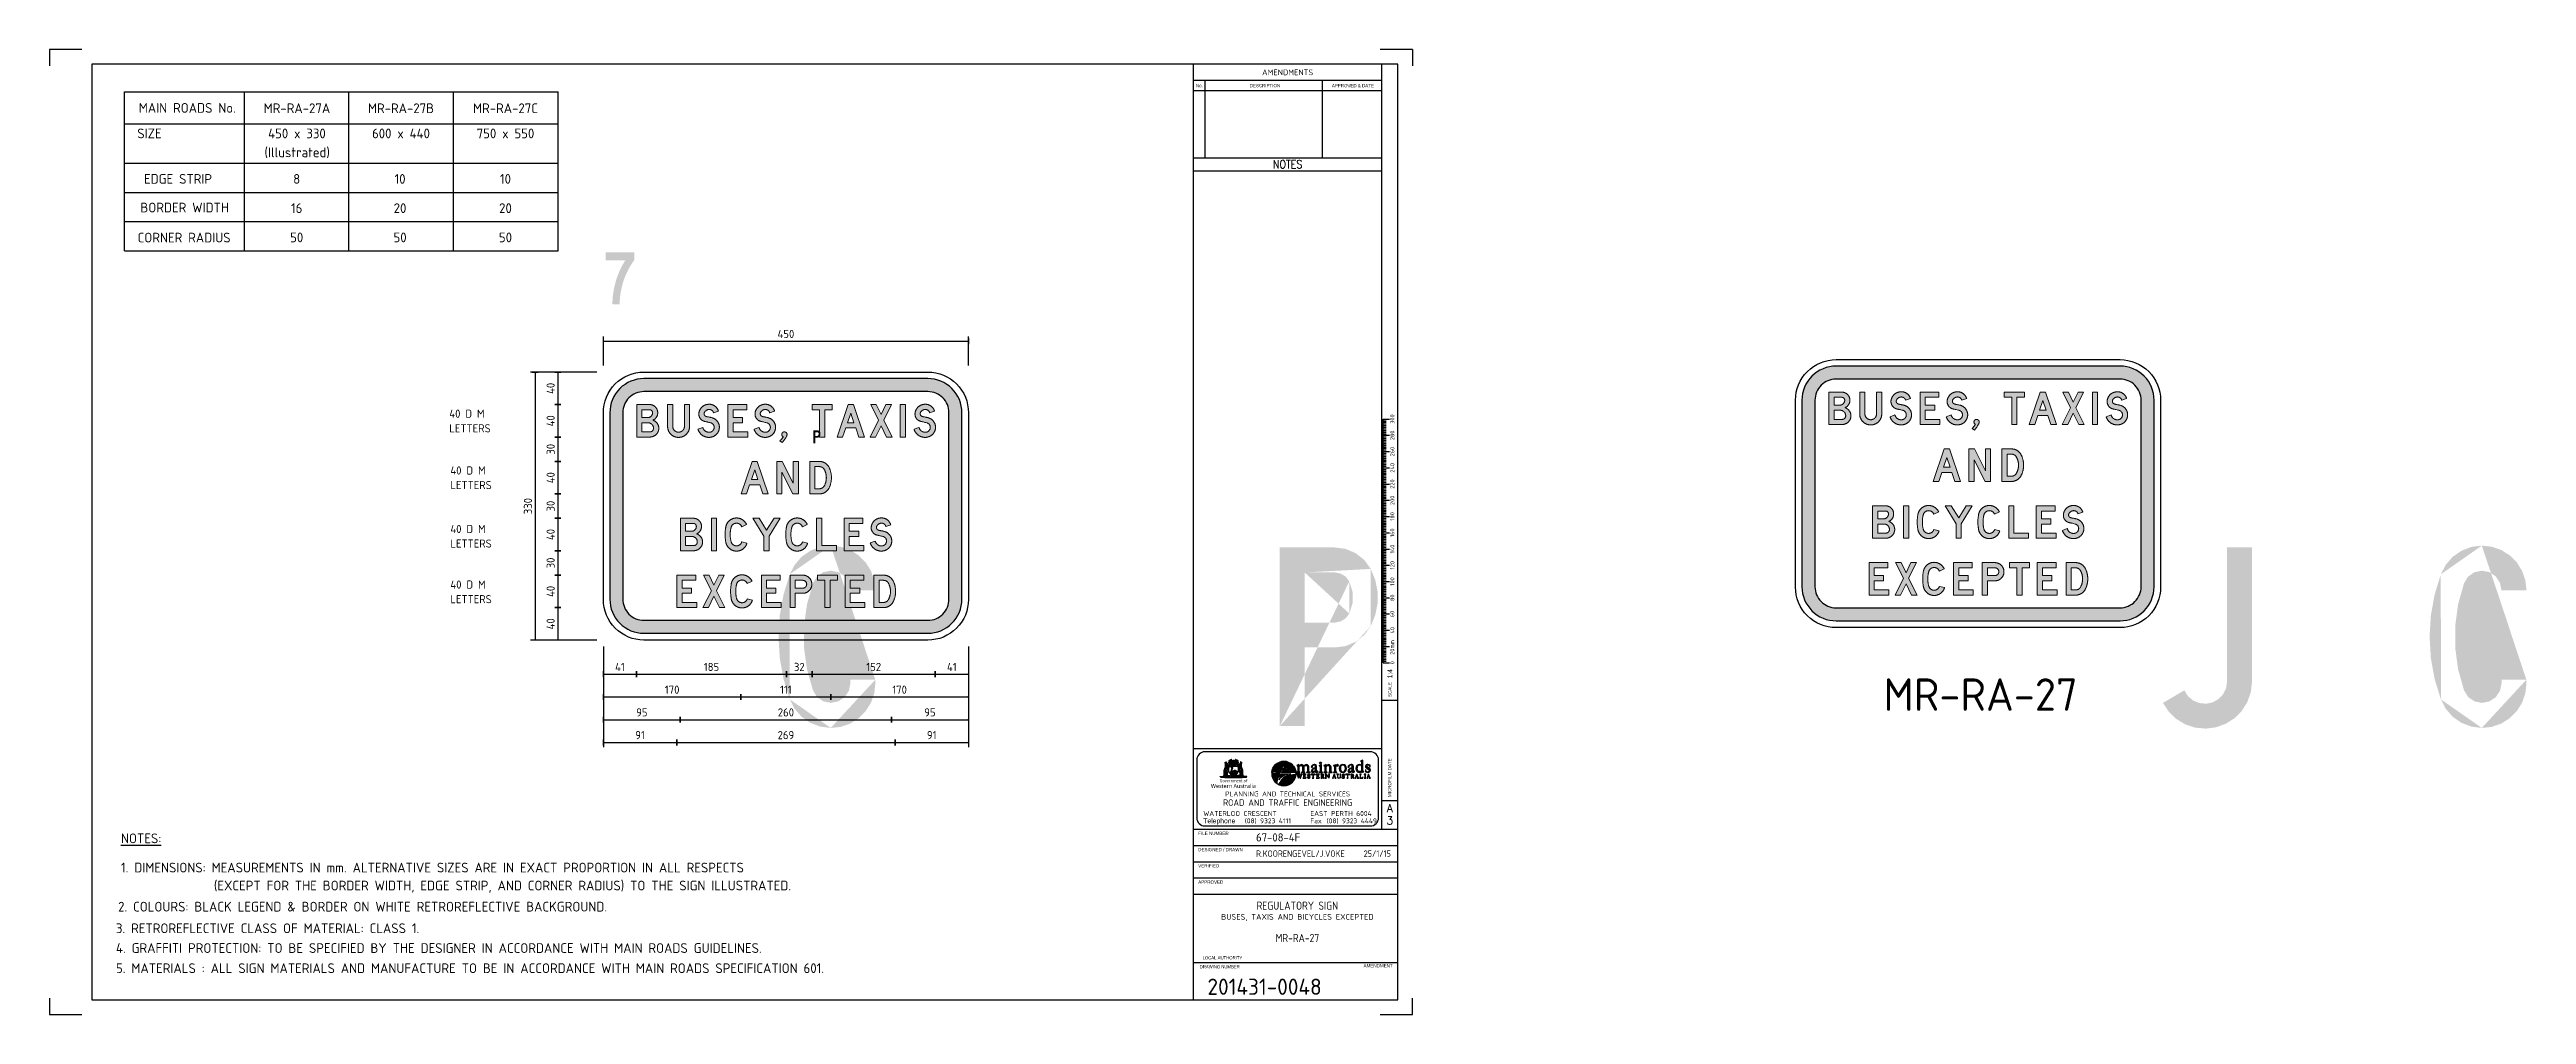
# Model space of a CAD drawing. Extents: x 0 to 1038, y -1303 to 297.
# Drawn here: x 0 to 763, y 0 to 297 of the extents above.
import ezdxf
from ezdxf.enums import TextEntityAlignment as Align

# ---------------------------------------------------------------- set-up
doc = ezdxf.new("R2010")
doc.units = 0
doc.linetypes.add('CENTERX2', pattern=[101.6, 63.5, -12.7, 12.7, -12.7])
doc.layers.get('0').update_dxf_attribs({"linetype": 'CONTINUOUS'})
doc.layers.get('DEFPOINTS').update_dxf_attribs({"linetype": 'CONTINUOUS'})
for name, color, linetype in [('COMMENTS', 4, 'CONTINUOUS'), ('GREEN', 84, 'CONTINUOUS'), ('L18', 4, 'CONTINUOUS'), ('L25', 1, 'CONTINUOUS'), ('L35', 3, 'CONTINUOUS'), ('L50', 7, 'CONTINUOUS'), ('T25', 1, 'CONTINUOUS'), ('T35', 3, 'CONTINUOUS'), ('TBLK07', 4, 'CONTINUOUS'), ('TBLK18', 4, 'CONTINUOUS'), ('TBLK25', 1, 'CONTINUOUS'), ('TBLK35', 3, 'CONTINUOUS'), ('TBLK50', 7, 'CONTINUOUS')]:
    doc.layers.add(name, color=color, linetype=linetype)
doc.styles.add('HELV', font='arial.ttf')
doc.styles.add('HELVL', font='helvl', dxfattribs={"width": 0.8})
doc.styles.add('ISO', font='iso3098b.shx')
doc.styles.add('ISO3098B', font='iso3098b.shx')
doc.styles.add('logonorm', font='trebuc.ttf', dxfattribs={"width": 1.02, "height": 0.2})
doc.styles.add('ROMAND', font='romand')
doc.dimstyles.new('SIGNSDIM', dxfattribs={"dimtxt": 2.5, "dimasz": 0.2, "dimexe": 1.5, "dimexo": 2, "dimgap": 1, "dimtad": 1, "dimdec": 4, "dimlfac": 4, "dimrnd": 1, "dimdsep": 46, "dimtxsty": 'ISO', "dimblk": 'SGNDIM', "dimcen": 2.5, "dimse2": 1, "dimadec": 0, "dimazin": 0, "dimtfac": 1, "dimtdec": 4, "dimtix": 1, "dimtmove": 0, "dimatfit": 3, "dimldrblk": 'SGNDIM', "dimfxl": 1, "dimtolj": 1, "dimtzin": 0, "dimarcsym": 0})

msp = doc.modelspace()

# ---------------------------------------------------------------- texts
at = {"layer": 'COMMENTS', "style": 'ISO3098B'}
msp.add_text('MR-RA-27', height=10, dxfattribs=at).set_placement((565.120234, 93.456609))
at = {"layer": 'L18', "style": 'ISO'}
for s, p in [('300', (414.365091, 183.262266)), ('280', (414.365091, 178.262266)), ('240', (414.365091, 168.262266)), ('260', (414.365091, 173.262266)), ('220', (414.365091, 163.262266)), ('180', (414.365091, 153.262266)), ('200', (414.365091, 158.262266)), ('160', (414.365091, 148.262266)), ('140', (414.365091, 143.262266)), ('120', (414.365091, 138.262266)), ('100', (414.365091, 133.262266)), ('80', (414.365091, 128.262266)), ('60', (414.365091, 123.262266)), ('40', (414.365091, 118.262266)), ('0', (414.365091, 108.262266))]:
    msp.add_text(s, height=1.25, rotation=90, dxfattribs=at).set_placement(p, align=Align.CENTER)
msp.add_text('20mm', height=1.25, rotation=90, dxfattribs=at).set_placement((414.368512, 110.7198))
at = {"layer": 'L18', "style": 'HELV', "width": 0.85}
msp.add_text('1:4', height=1.5, rotation=90, dxfattribs=at).set_placement((413.753285, 106.28866), align=Align.RIGHT)
at = {"layer": 'T25', "color": 3, "style": 'ISO'}
for s, p in [('MAIN ROADS No.', (42.435931, 277.54466)), ('MR-RA-27A', (76.232725, 277.440835)), ('MR-RA-27B', (108.291225, 277.440835)), ('MR-RA-27C', (140.494153, 277.440835)), ('SIZE', (30.786869, 269.692688)), ('(Illustrated)', (76.304911, 263.866769)), ('450 x 330', (76.232725, 269.692688)), ('600 x 440', (108.291225, 269.692688)), ('750 x 550', (140.494153, 269.692688)), ('  EDGE STRIP', (37.77254, 255.696212)), ('8', (76.154124, 255.683551)), ('10', (108.001806, 255.683551)), ('10', (140.494153, 255.683551)), (' BORDER WIDTH', (40.719685, 246.873353)), ('16', (76.154124, 246.683551)), ('20', (108.001806, 246.683551)), ('20', (140.494153, 246.683551)), ('CORNER RADIUS', (41.459576, 237.624965)), ('50', (76.154124, 237.683551)), ('50', (108.001806, 237.683551)), ('50', (140.494153, 237.683551))]:
    msp.add_text(s, height=3, dxfattribs=at).set_placement(p, align=Align.CENTER)
for s, p in [('%%UNOTES:', (22.017865, 52.694556)), ('1. DIMENSIONS: MEASUREMENTS IN mm. ALTERNATIVE SIZES ARE IN EXACT PROPORTION IN ALL RESPECTS', (22.017865, 43.694556)), ('(EXCEPT FOR THE BORDER WIDTH, EDGE STRIP, AND CORNER RADIUS) TO THE SIGN ILLUSTRATED. ', (50.651167, 38.167524)), ('2. COLOURS: BLACK LEGEND & BORDER ON WHITE RETROREFLECTIVE BACKGROUND.', (21.134467, 31.664204)), ('3. RETROREFLECTIVE CLASS OF MATERIAL: CLASS 1.', (20.471916, 25.011866)), ('4. GRAFFITI PROTECTION: TO BE SPECIFIED BY THE DESIGNER IN ACCORDANCE WITH MAIN ROADS GUIDELINES.', (20.471916, 18.924386)), ('5. MATERIALS : ALL SIGN MATERIALS AND MANUFACTURE TO BE IN ACCORDANCE WITH MAIN ROADS SPECIFICATION 601.', (20.471916, 12.719515))]:
    msp.add_text(s, height=3, dxfattribs=at).set_placement(p)

# ---------------------------------------------------------------- blocks, each defined once
blk = doc.blocks.new('A3BBLK')
at = {"layer": 'TBLK25'}
for p, q in [((10, 297), (0, 297)), ((0, 297), (0, 292)), ((420, 297), (410, 297)), ((420, 297), (420, 292)), ((0, 5), (0, 0)), ((0, 0), (10, 0)), ((410, 0), (420, 0)), ((420, 0), (420, 5))]:
    blk.add_line(p, q, dxfattribs=at)
at = {"layer": 'TBLK50'}
for p, q in [((415.5, 292.5), (13, 292.5)), ((13, 292.5), (13, 4.5)), ((352.5, 4.5), (352.5, 292.5)), ((415.5, 4.5), (415.5, 292.5)), ((13, 4.5), (415.5, 4.5))]:
    blk.add_line(p, q, dxfattribs=at)
blk = doc.blocks.new('MR logo')
at = {"layer": 'TBLK18'}
h = blk.add_hatch(color=256, dxfattribs=at)
edge = h.paths.add_edge_path()
edge.add_spline(control_points=[(0, -6.2), (-0.7, -6), (-1.5, -5.9), (-2.3, -5.9), (-2.3, -5.9), (-6.2, -5.9), (-9.5, -8.9), (-9.8, -12.7), (-9.8, -12.7), (-9.7, -12.7), (-9.7, -12.7), (-9.7, -12.7), (-9.7, -12.7), (-9.3, -12.6), (-5.9, -11.7), (-3.3, -11), (-3.3, -11), (-3.3, -11), (-3.3, -11), (-3.3, -11), (-3.3, -11), (-3.3, -11), (-3.3, -11), (-3.3, -11), (-3.3, -11), (-3.1, -10.7), (-2.9, -10.4), (-2.7, -10.1), (-2.7, -10.1), (-2.7, -10.1), (-2.7, -10.1), (-2.7, -10.1), (-2.7, -10.1), (-2.7, -10.1), (-2.7, -10.1), (-2.7, -10.1), (-2.7, -10.1), (-3.1, -10), (-3.5, -10), (-3.7, -9.9), (-3.7, -9.9), (-4.5, -9.8), (-1.7, -8.5), (-0.5, -6.9), (-0.5, -6.9), (-0.3, -6.7), (-0.3, -6.6), (0, -6.2)], knot_values=[0, 0, 0, 0, 0.083333, 0.083333, 0.083333, 0.083333, 0.166667, 0.166667, 0.166667, 0.166667, 0.25, 0.25, 0.25, 0.25, 0.333333, 0.333333, 0.333333, 0.333333, 0.416667, 0.416667, 0.416667, 0.416667, 0.5, 0.5, 0.5, 0.5, 0.583333, 0.583333, 0.583333, 0.583333, 0.666667, 0.666667, 0.666667, 0.666667, 0.75, 0.75, 0.75, 0.75, 0.833333, 0.833333, 0.833333, 0.833333, 0.916667, 0.916667, 0.916667, 0.916667, 1, 1, 1, 1], degree=3, periodic=0)
h = blk.add_hatch(color=256, dxfattribs=at)
edge = h.paths.add_edge_path()
edge.add_spline(control_points=[(-6.5, -19.6), (-8.5, -18.2), (-9.8, -15.9), (-9.8, -13.4), (-9.8, -13.4), (-9.8, -13.4), (-9.8, -13.4), (-9.8, -13.4), (-9.8, -13.4), (-9.8, -13.4), (-7.5, -13.4), (-4.9, -13.5), (-4.9, -13.5), (-4.9, -13.5), (-4.9, -13.5), (-4.9, -13.5), (-4.9, -13.5), (-4.9, -13.5), (-4.7, -13.5), (-4.7, -13.5), (-4.7, -13.5), (-5.8, -15.6), (-6.4, -17.3), (-6.5, -18.5), (-6.5, -18.5), (-6.5, -18.9), (-6.5, -19.3), (-6.5, -19.6)], knot_values=[0, 0, 0, 0, 0.142857, 0.142857, 0.142857, 0.142857, 0.285714, 0.285714, 0.285714, 0.285714, 0.428571, 0.428571, 0.428571, 0.428571, 0.571429, 0.571429, 0.571429, 0.571429, 0.714286, 0.714286, 0.714286, 0.714286, 0.857143, 0.857143, 0.857143, 0.857143, 1, 1, 1, 1], degree=3, periodic=0)
h = blk.add_hatch(color=256, dxfattribs=at)
edge = h.paths.add_edge_path()
edge.add_spline(control_points=[(-3.7, -11.6), (-5.4, -12.1), (-7, -12.7), (-7.2, -12.8), (-7.2, -12.8), (-6.3, -12.8), (-5.3, -12.8), (-4.4, -12.8), (-4.4, -12.8), (-4.4, -12.8), (-4.3, -12.8), (-4.3, -12.8), (-4.3, -12.8), (-4.1, -12.4), (-3.9, -12), (-3.7, -11.6), (-3.7, -11.6), (-3.7, -11.6), (-3.7, -11.6), (-3.7, -11.6)], knot_values=[0, 0, 0, 0, 0.2, 0.2, 0.2, 0.2, 0.4, 0.4, 0.4, 0.4, 0.6, 0.6, 0.6, 0.6, 0.8, 0.8, 0.8, 0.8, 1, 1, 1, 1], degree=3, periodic=0)
h = blk.add_hatch(color=256, dxfattribs=at)
edge = h.paths.add_edge_path()
edge.add_spline(control_points=[(5.2, -13.6), (5, -17.7), (1.7, -20.9), (-2.3, -20.9), (-2.3, -20.9), (-3.5, -20.9), (-4.7, -20.6), (-5.7, -20), (-5.7, -20), (-5.4, -19.8), (-5.1, -19.4), (-4.7, -18.6), (-4.7, -18.6), (-2.3, -14.4), (1.1, -14.5), (4.5, -13.9), (4.5, -13.9), (4.8, -13.9), (5, -13.8), (5.2, -13.6)], knot_values=[0, 0, 0, 0, 0.2, 0.2, 0.2, 0.2, 0.4, 0.4, 0.4, 0.4, 0.6, 0.6, 0.6, 0.6, 0.8, 0.8, 0.8, 0.8, 1, 1, 1, 1], degree=3, periodic=0)
h = blk.add_hatch(color=256, dxfattribs=at)
edge = h.paths.add_edge_path()
edge.add_spline(control_points=[(-3.9, -13.5), (-4.4, -14.7), (-4.8, -15.9), (-5.2, -17.3), (-5.2, -17.3), (-4.4, -15), (-0.2, -13.8), (2, -13.6), (2, -13.6), (0.6, -13.6), (-1.6, -13.5), (-3.7, -13.5), (-3.7, -13.5), (-3.7, -13.5), (-3.7, -13.5), (-3.7, -13.5), (-3.7, -13.5), (-3.7, -13.5), (-3.9, -13.5), (-3.9, -13.5)], knot_values=[0, 0, 0, 0, 0.2, 0.2, 0.2, 0.2, 0.4, 0.4, 0.4, 0.4, 0.6, 0.6, 0.6, 0.6, 0.8, 0.8, 0.8, 0.8, 1, 1, 1, 1], degree=3, periodic=0)
h = blk.add_hatch(color=256, dxfattribs=at)
edge = h.paths.add_edge_path()
edge.add_spline(control_points=[(5.2, -12.9), (5, -9.8), (2.9, -7.2), (0.1, -6.3), (0.1, -6.3), (-0.7, -7.6), (-1.5, -8.7), (-2.1, -9.8), (-2.1, -9.8), (-2.1, -9.8), (-2.1, -9.8), (-2.1, -9.8), (-2.1, -9.8), (-2.1, -9.8), (-2.1, -9.9), (-2.1, -9.9), (-2.1, -9.9), (-1.5, -9.9), (-0.7, -10), (-0.3, -10), (-0.3, -10), (0.3, -10.1), (0.7, -10.2), (0, -10.5), (0, -10.5), (-0.6, -10.7), (-1.7, -11), (-2.9, -11.4), (-2.9, -11.4), (-2.9, -11.4), (-3.4, -12.2), (-3.6, -12.8), (-3.6, -12.8), (-3.6, -12.8), (-3.3, -12.8), (-3.3, -12.8), (-3.3, -12.8), (-3.3, -12.8), (-3.3, -12.8), (-3.3, -12.8), (-3.3, -12.8), (-0.8, -12.7), (1.8, -12.7), (4.5, -12.7), (4.5, -12.7), (4.8, -12.7), (5, -12.8), (5.2, -12.9)], knot_values=[0, 0, 0, 0, 0.083333, 0.083333, 0.083333, 0.083333, 0.166667, 0.166667, 0.166667, 0.166667, 0.25, 0.25, 0.25, 0.25, 0.333333, 0.333333, 0.333333, 0.333333, 0.416667, 0.416667, 0.416667, 0.416667, 0.5, 0.5, 0.5, 0.5, 0.583333, 0.583333, 0.583333, 0.583333, 0.666667, 0.666667, 0.666667, 0.666667, 0.75, 0.75, 0.75, 0.75, 0.833333, 0.833333, 0.833333, 0.833333, 0.916667, 0.916667, 0.916667, 0.916667, 1, 1, 1, 1], degree=3, periodic=0)
h = blk.add_hatch(color=256, dxfattribs=at)
edge = h.paths.add_edge_path()
edge.add_spline(control_points=[(-2.3, -10.1), (-2.4, -10.4), (-2.5, -10.6), (-2.7, -10.8), (-2.7, -10.8), (-2.7, -10.8), (-0.7, -10.3), (-0.6, -10.3), (-0.6, -10.3), (-0.6, -10.3), (-1.4, -10.2), (-2.3, -10.1), (-2.3, -10.1), (-2.3, -10.1), (-2.3, -10.1), (-2.3, -10.1), (-2.3, -10.1), (-2.3, -10.1), (-2.3, -10.1), (-2.3, -10.1)], knot_values=[0, 0, 0, 0, 0.2, 0.2, 0.2, 0.2, 0.4, 0.4, 0.4, 0.4, 0.6, 0.6, 0.6, 0.6, 0.8, 0.8, 0.8, 0.8, 1, 1, 1, 1], degree=3, periodic=0)
h = blk.add_hatch(color=256, dxfattribs=at)
edge = h.paths.add_edge_path()
edge.add_spline(control_points=[(5.6, -12.7), (5.6, -12.7), (5.6, -12.5), (5.6, -12.5), (5.6, -12.5), (6.1, -12.5), (6.2, -12.5), (6.2, -11.9), (6.2, -11.9), (6.2, -11.9), (6.2, -9.2), (6.2, -9.2), (6.2, -9.2), (6.2, -8.8), (6, -8.7), (5.7, -8.5), (5.7, -8.5), (5.7, -8.5), (5.7, -8.5), (5.7, -8.5), (5.7, -8.5), (6.2, -8.4), (6.6, -8.1), (7, -7.9), (7, -7.9), (7, -7.9), (7, -8.8), (7, -8.8), (7, -8.8), (7.5, -8.3), (7.9, -7.9), (8.6, -7.9), (8.6, -7.9), (9.3, -7.9), (9.7, -8.3), (10, -8.9), (10, -8.9), (10.4, -8.4), (10.9, -7.9), (11.5, -7.9), (11.5, -7.9), (12.5, -7.9), (13.1, -8.9), (13.1, -9.7), (13.1, -9.7), (13.1, -9.7), (13.1, -11.9), (13.1, -11.9), (13.1, -11.9), (13.1, -12.5), (13.1, -12.5), (13.8, -12.5), (13.8, -12.5), (13.8, -12.5), (13.8, -12.7), (13.8, -12.7), (13.8, -12.7), (13.8, -12.7), (11.7, -12.7), (11.7, -12.7), (11.7, -12.7), (11.7, -12.7), (11.7, -12.5), (11.7, -12.5), (11.7, -12.5), (12.2, -12.5), (12.3, -12.5), (12.3, -11.9), (12.3, -11.9), (12.3, -11.9), (12.3, -9.6), (12.3, -9.6), (12.3, -9.6), (12.3, -8.9), (11.9, -8.4), (11.2, -8.4), (11.2, -8.4), (10.7, -8.4), (10.1, -8.9), (10.1, -9.4), (10.1, -9.4), (10.1, -9.4), (10.1, -11.9), (10.1, -11.9), (10.1, -11.9), (10.1, -12.5), (10.3, -12.5), (10.7, -12.5), (10.7, -12.5), (10.7, -12.5), (10.7, -12.7), (10.7, -12.7), (10.7, -12.7), (10.7, -12.7), (8.6, -12.7), (8.6, -12.7), (8.6, -12.7), (8.6, -12.7), (8.6, -12.5), (8.6, -12.5), (8.6, -12.5), (9.2, -12.5), (9.2, -12.5), (9.2, -11.9), (9.2, -11.9), (9.2, -11.9), (9.2, -9.6), (9.2, -9.6), (9.2, -9.6), (9.2, -8.9), (9, -8.4), (8.2, -8.4), (8.2, -8.4), (7.5, -8.4), (7.1, -9.1), (7.1, -9.3), (7.1, -9.3), (7.1, -9.3), (7.1, -11.9), (7.1, -11.9), (7.1, -11.9), (7.1, -12.5), (7.3, -12.5), (7.6, -12.5), (7.6, -12.5), (7.6, -12.5), (7.6, -12.7), (7.6, -12.7), (7.6, -12.7), (7.6, -12.7), (5.6, -12.7), (5.6, -12.7)], knot_values=[0, 0, 0, 0, 0.030303, 0.030303, 0.030303, 0.030303, 0.060606, 0.060606, 0.060606, 0.060606, 0.090909, 0.090909, 0.090909, 0.090909, 0.121212, 0.121212, 0.121212, 0.121212, 0.151515, 0.151515, 0.151515, 0.151515, 0.181818, 0.181818, 0.181818, 0.181818, 0.212121, 0.212121, 0.212121, 0.212121, 0.242424, 0.242424, 0.242424, 0.242424, 0.272727, 0.272727, 0.272727, 0.272727, 0.30303, 0.30303, 0.30303, 0.30303, 0.333333, 0.333333, 0.333333, 0.333333, 0.363636, 0.363636, 0.363636, 0.363636, 0.393939, 0.393939, 0.393939, 0.393939, 0.424242, 0.424242, 0.424242, 0.424242, 0.454545, 0.454545, 0.454545, 0.454545, 0.484848, 0.484848, 0.484848, 0.484848, 0.515152, 0.515152, 0.515152, 0.515152, 0.545455, 0.545455, 0.545455, 0.545455, 0.575758, 0.575758, 0.575758, 0.575758, 0.606061, 0.606061, 0.606061, 0.606061, 0.636364, 0.636364, 0.636364, 0.636364, 0.666667, 0.666667, 0.666667, 0.666667, 0.69697, 0.69697, 0.69697, 0.69697, 0.727273, 0.727273, 0.727273, 0.727273, 0.757576, 0.757576, 0.757576, 0.757576, 0.787879, 0.787879, 0.787879, 0.787879, 0.818182, 0.818182, 0.818182, 0.818182, 0.848485, 0.848485, 0.848485, 0.848485, 0.878788, 0.878788, 0.878788, 0.878788, 0.909091, 0.909091, 0.909091, 0.909091, 0.939394, 0.939394, 0.939394, 0.939394, 0.969697, 0.969697, 0.969697, 0.969697, 1, 1, 1, 1], degree=3, periodic=0)
h = blk.add_hatch(color=256, dxfattribs=at)
edge = h.paths.add_edge_path()
edge.add_spline(control_points=[(5.6, -13.8), (5.6, -13.8), (6.4, -13.8), (6.4, -13.8), (6.4, -13.8), (6.4, -13.8), (6.4, -13.9), (6.4, -13.9), (6.4, -13.9), (6.3, -13.9), (6.1, -13.9), (6.1, -14), (6.1, -14), (6.1, -14), (6.2, -14), (6.2, -14.1), (6.2, -14.1), (6.2, -14.1), (6.8, -15.7), (6.8, -15.7), (6.8, -15.7), (6.8, -15.7), (6.8, -15.7), (6.8, -15.7), (6.8, -15.7), (6.8, -15.7), (7.2, -14.5), (7.2, -14.5), (7.2, -14.5), (7.2, -14.5), (7.1, -14.2), (7.1, -14.2), (7.1, -14.2), (7.1, -14.1), (7, -14), (7, -13.9), (7, -13.9), (6.9, -13.9), (6.8, -13.9), (6.7, -13.9), (6.7, -13.9), (6.7, -13.9), (6.7, -13.8), (6.7, -13.8), (6.7, -13.8), (6.7, -13.8), (7.7, -13.8), (7.7, -13.8), (7.7, -13.8), (7.7, -13.8), (7.7, -13.9), (7.7, -13.9), (7.7, -13.9), (7.6, -13.9), (7.4, -13.9), (7.4, -14.1), (7.4, -14.1), (7.4, -14.1), (7.5, -14.4), (7.5, -14.4), (7.5, -14.4), (7.5, -14.4), (8, -15.7), (8, -15.7), (8, -15.7), (8, -15.7), (8, -15.7), (8, -15.7), (8, -15.7), (8, -15.7), (8.2, -14.9), (8.2, -14.9), (8.2, -14.9), (8.3, -14.8), (8.4, -14.3), (8.4, -14.1), (8.4, -14.1), (8.4, -13.9), (8.3, -13.9), (8.2, -13.9), (8.2, -13.9), (8.2, -13.9), (8.2, -13.8), (8.2, -13.8), (8.2, -13.8), (8.2, -13.8), (8.8, -13.8), (8.8, -13.8), (8.8, -13.8), (8.8, -13.8), (8.8, -13.9), (8.8, -13.9), (8.8, -13.9), (8.6, -13.9), (8.5, -14.2), (8.5, -14.4), (8.5, -14.4), (8.5, -14.4), (7.9, -16.3), (7.9, -16.3), (7.9, -16.3), (7.9, -16.3), (7.8, -16.3), (7.8, -16.3), (7.8, -16.3), (7.8, -16.3), (7.2, -14.6), (7.2, -14.6), (7.2, -14.6), (7.2, -14.6), (7.2, -14.6), (7.2, -14.6), (7.2, -14.6), (7.2, -14.6), (6.7, -16.3), (6.7, -16.3), (6.7, -16.3), (6.7, -16.3), (6.6, -16.3), (6.6, -16.3), (6.6, -16.3), (6.6, -16.3), (5.8, -14.2), (5.8, -14.2), (5.8, -14.2), (5.8, -14.1), (5.8, -14), (5.7, -13.9), (5.7, -13.9), (5.7, -13.9), (5.6, -13.9), (5.6, -13.9), (5.6, -13.9), (5.6, -13.9), (5.6, -13.8), (5.6, -13.8)], knot_values=[0, 0, 0, 0, 0.029412, 0.029412, 0.029412, 0.029412, 0.058824, 0.058824, 0.058824, 0.058824, 0.088235, 0.088235, 0.088235, 0.088235, 0.117647, 0.117647, 0.117647, 0.117647, 0.147059, 0.147059, 0.147059, 0.147059, 0.176471, 0.176471, 0.176471, 0.176471, 0.205882, 0.205882, 0.205882, 0.205882, 0.235294, 0.235294, 0.235294, 0.235294, 0.264706, 0.264706, 0.264706, 0.264706, 0.294118, 0.294118, 0.294118, 0.294118, 0.323529, 0.323529, 0.323529, 0.323529, 0.352941, 0.352941, 0.352941, 0.352941, 0.382353, 0.382353, 0.382353, 0.382353, 0.411765, 0.411765, 0.411765, 0.411765, 0.441176, 0.441176, 0.441176, 0.441176, 0.470588, 0.470588, 0.470588, 0.470588, 0.5, 0.5, 0.5, 0.5, 0.529412, 0.529412, 0.529412, 0.529412, 0.558824, 0.558824, 0.558824, 0.558824, 0.588235, 0.588235, 0.588235, 0.588235, 0.617647, 0.617647, 0.617647, 0.617647, 0.647059, 0.647059, 0.647059, 0.647059, 0.676471, 0.676471, 0.676471, 0.676471, 0.705882, 0.705882, 0.705882, 0.705882, 0.735294, 0.735294, 0.735294, 0.735294, 0.764706, 0.764706, 0.764706, 0.764706, 0.794118, 0.794118, 0.794118, 0.794118, 0.823529, 0.823529, 0.823529, 0.823529, 0.852941, 0.852941, 0.852941, 0.852941, 0.882353, 0.882353, 0.882353, 0.882353, 0.911765, 0.911765, 0.911765, 0.911765, 0.941176, 0.941176, 0.941176, 0.941176, 0.970588, 0.970588, 0.970588, 0.970588, 1, 1, 1, 1], degree=3, periodic=0)
h = blk.add_hatch(color=256, dxfattribs=at)
edge = h.paths.add_edge_path()
edge.add_spline(control_points=[(9.4, -16.2), (9.4, -16.2), (9.4, -16.2), (9.4, -16.2), (9.4, -16.2), (9.6, -16.2), (9.7, -16.1), (9.7, -16), (9.7, -16), (9.7, -16), (9.7, -14.1), (9.7, -14.1), (9.7, -14.1), (9.7, -13.9), (9.6, -13.9), (9.4, -13.9), (9.4, -13.9), (9.4, -13.9), (9.4, -13.8), (9.4, -13.8), (9.4, -13.8), (9.4, -13.8), (11.2, -13.8), (11.2, -13.8), (11.2, -13.8), (11.2, -13.8), (11.3, -14.4), (11.3, -14.4), (11.3, -14.4), (11.3, -14.4), (11.3, -14.4), (11.3, -14.4), (11.3, -14.4), (11.2, -14.3), (11.2, -14.3), (11.1, -14.2), (11.1, -14.2), (10.9, -13.9), (10.8, -13.9), (10.6, -13.9), (10.6, -13.9), (10.6, -13.9), (10, -13.9), (10, -13.9), (10, -13.9), (10, -13.9), (10, -15), (10, -15), (10, -15), (10, -15), (10.2, -15), (10.2, -15), (10.2, -15), (10.6, -15), (10.7, -14.9), (10.8, -14.5), (10.8, -14.5), (10.8, -14.5), (10.8, -14.5), (10.8, -14.5), (10.8, -14.5), (10.8, -14.5), (10.8, -15.5), (10.8, -15.5), (10.8, -15.5), (10.8, -15.5), (10.8, -15.5), (10.8, -15.5), (10.8, -15.5), (10.8, -15.1), (10.6, -15.1), (10.3, -15.1), (10.3, -15.1), (10.3, -15.1), (10, -15.1), (10, -15.1), (10, -15.1), (10, -15.1), (10, -16), (10, -16), (10, -16), (10, -16.1), (10.1, -16.2), (10.3, -16.2), (10.3, -16.2), (10.3, -16.2), (10.7, -16.2), (10.7, -16.2), (10.7, -16.2), (10.8, -16.2), (10.9, -16.1), (11.1, -16), (11.1, -16), (11.2, -15.9), (11.3, -15.7), (11.4, -15.6), (11.4, -15.6), (11.4, -15.6), (11.4, -15.6), (11.4, -15.6), (11.4, -15.6), (11.4, -15.6), (11.3, -16.2), (11.3, -16.2), (11.3, -16.2), (11.3, -16.2), (9.4, -16.2), (9.4, -16.2)], knot_values=[0, 0, 0, 0, 0.037037, 0.037037, 0.037037, 0.037037, 0.074074, 0.074074, 0.074074, 0.074074, 0.111111, 0.111111, 0.111111, 0.111111, 0.148148, 0.148148, 0.148148, 0.148148, 0.185185, 0.185185, 0.185185, 0.185185, 0.222222, 0.222222, 0.222222, 0.222222, 0.259259, 0.259259, 0.259259, 0.259259, 0.296296, 0.296296, 0.296296, 0.296296, 0.333333, 0.333333, 0.333333, 0.333333, 0.37037, 0.37037, 0.37037, 0.37037, 0.407407, 0.407407, 0.407407, 0.407407, 0.444444, 0.444444, 0.444444, 0.444444, 0.481481, 0.481481, 0.481481, 0.481481, 0.518519, 0.518519, 0.518519, 0.518519, 0.555556, 0.555556, 0.555556, 0.555556, 0.592593, 0.592593, 0.592593, 0.592593, 0.62963, 0.62963, 0.62963, 0.62963, 0.666667, 0.666667, 0.666667, 0.666667, 0.703704, 0.703704, 0.703704, 0.703704, 0.740741, 0.740741, 0.740741, 0.740741, 0.777778, 0.777778, 0.777778, 0.777778, 0.814815, 0.814815, 0.814815, 0.814815, 0.851852, 0.851852, 0.851852, 0.851852, 0.888889, 0.888889, 0.888889, 0.888889, 0.925926, 0.925926, 0.925926, 0.925926, 0.962963, 0.962963, 0.962963, 0.962963, 1, 1, 1, 1], degree=3, periodic=0)
h = blk.add_hatch(color=256, dxfattribs=at)
edge = h.paths.add_edge_path()
edge.add_spline(control_points=[(12.2, -15.5), (12.2, -15.5), (12.3, -15.5), (12.3, -15.5), (12.3, -15.5), (12.3, -15.9), (12.5, -16.2), (12.9, -16.2), (12.9, -16.2), (13.4, -16.2), (13.5, -15.9), (13.5, -15.7), (13.5, -15.7), (13.5, -15.3), (13.2, -15.3), (12.9, -15.2), (12.9, -15.2), (12.5, -15.1), (12.3, -14.9), (12.3, -14.5), (12.3, -14.5), (12.3, -14.1), (12.6, -13.8), (13, -13.8), (13, -13.8), (13.2, -13.8), (13.4, -13.9), (13.6, -14), (13.6, -14), (13.6, -14), (13.7, -13.9), (13.7, -13.9), (13.7, -13.9), (13.7, -13.9), (13.7, -13.9), (13.7, -13.9), (13.7, -13.9), (13.7, -13.9), (13.7, -14.6), (13.7, -14.6), (13.7, -14.6), (13.7, -14.6), (13.7, -14.6), (13.7, -14.6), (13.7, -14.6), (13.6, -14.4), (13.6, -14.2), (13.5, -14.1), (13.5, -14.1), (13.4, -13.9), (13.2, -13.9), (13.1, -13.9), (13.1, -13.9), (12.7, -13.9), (12.6, -14.1), (12.6, -14.4), (12.6, -14.4), (12.6, -14.7), (12.8, -14.8), (13, -14.8), (13, -14.8), (13.4, -15), (13.8, -15.1), (13.8, -15.6), (13.8, -15.6), (13.8, -16.1), (13.4, -16.3), (13, -16.3), (13, -16.3), (12.8, -16.3), (12.6, -16.2), (12.4, -16.1), (12.4, -16.1), (12.4, -16.1), (12.2, -16.2), (12.2, -16.2), (12.2, -16.2), (12.2, -16.2), (12.2, -16.2), (12.2, -16.2), (12.2, -16.2), (12.2, -16.2), (12.2, -15.5), (12.2, -15.5)], knot_values=[0, 0, 0, 0, 0.047619, 0.047619, 0.047619, 0.047619, 0.095238, 0.095238, 0.095238, 0.095238, 0.142857, 0.142857, 0.142857, 0.142857, 0.190476, 0.190476, 0.190476, 0.190476, 0.238095, 0.238095, 0.238095, 0.238095, 0.285714, 0.285714, 0.285714, 0.285714, 0.333333, 0.333333, 0.333333, 0.333333, 0.380952, 0.380952, 0.380952, 0.380952, 0.428571, 0.428571, 0.428571, 0.428571, 0.47619, 0.47619, 0.47619, 0.47619, 0.52381, 0.52381, 0.52381, 0.52381, 0.571429, 0.571429, 0.571429, 0.571429, 0.619048, 0.619048, 0.619048, 0.619048, 0.666667, 0.666667, 0.666667, 0.666667, 0.714286, 0.714286, 0.714286, 0.714286, 0.761905, 0.761905, 0.761905, 0.761905, 0.809524, 0.809524, 0.809524, 0.809524, 0.857143, 0.857143, 0.857143, 0.857143, 0.904762, 0.904762, 0.904762, 0.904762, 0.952381, 0.952381, 0.952381, 0.952381, 1, 1, 1, 1], degree=3, periodic=0)
h = blk.add_hatch(color=256, dxfattribs=at)
edge = h.paths.add_edge_path()
edge.add_spline(control_points=[(15.5, -13.9), (15.5, -13.9), (14.9, -13.9), (14.9, -13.9), (14.9, -13.9), (14.8, -13.9), (14.8, -13.9), (14.7, -14), (14.7, -14), (14.6, -14.2), (14.5, -14.3), (14.4, -14.4), (14.4, -14.4), (14.4, -14.4), (14.4, -14.4), (14.4, -14.4), (14.4, -14.4), (14.4, -14.4), (14.5, -13.8), (14.5, -13.8), (14.5, -13.8), (14.6, -13.8), (14.7, -13.8), (14.8, -13.8), (14.8, -13.8), (14.8, -13.8), (16.6, -13.8), (16.6, -13.8), (16.6, -13.8), (16.7, -13.8), (16.8, -13.8), (16.9, -13.8), (16.9, -13.8), (16.9, -13.8), (17, -14.4), (17, -14.4), (17, -14.4), (17, -14.4), (16.9, -14.4), (16.9, -14.4), (16.9, -14.4), (16.9, -14.3), (16.8, -14.2), (16.7, -14), (16.7, -14), (16.6, -13.9), (16.6, -13.9), (16.4, -13.9), (16.4, -13.9), (16.4, -13.9), (15.9, -13.9), (15.9, -13.9), (15.9, -13.9), (15.9, -13.9), (15.9, -16), (15.9, -16), (15.9, -16), (15.9, -16.1), (15.9, -16.1), (16.2, -16.2), (16.2, -16.2), (16.2, -16.2), (16.2, -16.2), (16.2, -16.2), (16.2, -16.2), (16.2, -16.2), (15.2, -16.2), (15.2, -16.2), (15.2, -16.2), (15.2, -16.2), (15.2, -16.2), (15.2, -16.2), (15.2, -16.2), (15.4, -16.1), (15.5, -16.1), (15.5, -16), (15.5, -16), (15.5, -16), (15.5, -13.9), (15.5, -13.9)], knot_values=[0, 0, 0, 0, 0.05, 0.05, 0.05, 0.05, 0.1, 0.1, 0.1, 0.1, 0.15, 0.15, 0.15, 0.15, 0.2, 0.2, 0.2, 0.2, 0.25, 0.25, 0.25, 0.25, 0.3, 0.3, 0.3, 0.3, 0.35, 0.35, 0.35, 0.35, 0.4, 0.4, 0.4, 0.4, 0.45, 0.45, 0.45, 0.45, 0.5, 0.5, 0.5, 0.5, 0.55, 0.55, 0.55, 0.55, 0.6, 0.6, 0.6, 0.6, 0.65, 0.65, 0.65, 0.65, 0.7, 0.7, 0.7, 0.7, 0.75, 0.75, 0.75, 0.75, 0.8, 0.8, 0.8, 0.8, 0.85, 0.85, 0.85, 0.85, 0.9, 0.9, 0.9, 0.9, 0.95, 0.95, 0.95, 0.95, 1, 1, 1, 1], degree=3, periodic=0)
h = blk.add_hatch(color=256, dxfattribs=at)
edge = h.paths.add_edge_path()
edge.add_spline(control_points=[(17, -8.7), (17, -8.3), (16.7, -8.1), (16.3, -8.1), (16.3, -8.1), (16, -8.1), (15.4, -8.4), (15.4, -8.7), (15.4, -8.7), (15.4, -8.7), (15.4, -8.8), (15.4, -8.9), (15.4, -8.9), (15.4, -9.3), (15.3, -9.6), (14.9, -9.6), (14.9, -9.6), (14.7, -9.6), (14.6, -9.4), (14.6, -9.2), (14.6, -9.2), (14.6, -9), (14.7, -8.8), (14.9, -8.6), (14.9, -8.6), (15.4, -8.2), (16.2, -7.8), (16.8, -7.8), (16.8, -7.8), (17.5, -7.8), (17.8, -8.2), (17.8, -8.9), (17.8, -8.9), (17.8, -8.9), (17.8, -11.7), (17.8, -11.7), (17.8, -11.7), (17.8, -11.9), (17.8, -12.3), (18.1, -12.3), (18.1, -12.3), (18.2, -12.3), (18.3, -12), (18.4, -11.9), (18.4, -11.9), (18.4, -11.9), (18.6, -11.9), (18.6, -11.9), (18.6, -11.9), (18.5, -12.4), (18.3, -12.7), (17.8, -12.7), (17.8, -12.7), (17.4, -12.7), (17, -12.3), (17, -12), (17, -12), (16.5, -12.3), (16.2, -12.7), (15.5, -12.7), (15.5, -12.7), (15, -12.7), (14.6, -12.3), (14.6, -11.8), (14.6, -11.8), (14.6, -10.6), (16.1, -10.2), (17, -9.9), (17, -9.9), (17, -9.9), (17, -8.7), (17, -8.7)], knot_values=[0, 0, 0, 0, 0.055556, 0.055556, 0.055556, 0.055556, 0.111111, 0.111111, 0.111111, 0.111111, 0.166667, 0.166667, 0.166667, 0.166667, 0.222222, 0.222222, 0.222222, 0.222222, 0.277778, 0.277778, 0.277778, 0.277778, 0.333333, 0.333333, 0.333333, 0.333333, 0.388889, 0.388889, 0.388889, 0.388889, 0.444444, 0.444444, 0.444444, 0.444444, 0.5, 0.5, 0.5, 0.5, 0.555556, 0.555556, 0.555556, 0.555556, 0.611111, 0.611111, 0.611111, 0.611111, 0.666667, 0.666667, 0.666667, 0.666667, 0.722222, 0.722222, 0.722222, 0.722222, 0.777778, 0.777778, 0.777778, 0.777778, 0.833333, 0.833333, 0.833333, 0.833333, 0.888889, 0.888889, 0.888889, 0.888889, 0.944444, 0.944444, 0.944444, 0.944444, 1, 1, 1, 1], degree=3, periodic=0)
edge = h.paths.add_edge_path(flags=16)
edge.add_spline(control_points=[(17, -10.1), (16.5, -10.3), (15.3, -10.7), (15.3, -11.3), (15.3, -11.3), (15.3, -11.8), (15.6, -12.1), (16.1, -12.1), (16.1, -12.1), (16.5, -12.1), (16.7, -12), (17, -11.7), (17, -11.7), (17, -11.7), (17, -10.1), (17, -10.1)], knot_values=[0, 0, 0, 0, 0.25, 0.25, 0.25, 0.25, 0.5, 0.5, 0.5, 0.5, 0.75, 0.75, 0.75, 0.75, 1, 1, 1, 1], degree=3, periodic=0)
h = blk.add_hatch(color=256, dxfattribs=at)
edge = h.paths.add_edge_path()
edge.add_spline(control_points=[(17.6, -16.2), (17.6, -16.2), (17.6, -16.2), (17.6, -16.2), (17.6, -16.2), (17.8, -16.2), (17.9, -16.1), (17.9, -16), (17.9, -16), (17.9, -16), (17.9, -14.1), (17.9, -14.1), (17.9, -14.1), (17.9, -13.9), (17.8, -13.9), (17.6, -13.9), (17.6, -13.9), (17.6, -13.9), (17.6, -13.8), (17.6, -13.8), (17.6, -13.8), (17.6, -13.8), (19.4, -13.8), (19.4, -13.8), (19.4, -13.8), (19.4, -13.8), (19.5, -14.4), (19.5, -14.4), (19.5, -14.4), (19.5, -14.4), (19.5, -14.4), (19.5, -14.4), (19.5, -14.4), (19.4, -14.3), (19.4, -14.3), (19.3, -14.2), (19.3, -14.2), (19.1, -13.9), (19, -13.9), (18.8, -13.9), (18.8, -13.9), (18.8, -13.9), (18.2, -13.9), (18.2, -13.9), (18.2, -13.9), (18.2, -13.9), (18.2, -15), (18.2, -15), (18.2, -15), (18.2, -15), (18.4, -15), (18.4, -15), (18.4, -15), (18.8, -15), (18.9, -14.9), (19, -14.5), (19, -14.5), (19, -14.5), (19.1, -14.5), (19.1, -14.5), (19.1, -14.5), (19.1, -14.5), (19.1, -15.5), (19.1, -15.5), (19.1, -15.5), (19.1, -15.5), (19, -15.5), (19, -15.5), (19, -15.5), (19, -15.1), (18.8, -15.1), (18.5, -15.1), (18.5, -15.1), (18.5, -15.1), (18.2, -15.1), (18.2, -15.1), (18.2, -15.1), (18.2, -15.1), (18.2, -16), (18.2, -16), (18.2, -16), (18.2, -16.1), (18.3, -16.2), (18.5, -16.2), (18.5, -16.2), (18.5, -16.2), (18.9, -16.2), (18.9, -16.2), (18.9, -16.2), (19, -16.2), (19.1, -16.1), (19.3, -16), (19.3, -16), (19.4, -15.9), (19.5, -15.7), (19.6, -15.6), (19.6, -15.6), (19.6, -15.6), (19.6, -15.6), (19.6, -15.6), (19.6, -15.6), (19.6, -15.6), (19.5, -16.2), (19.5, -16.2), (19.5, -16.2), (19.5, -16.2), (17.6, -16.2), (17.6, -16.2)], knot_values=[0, 0, 0, 0, 0.037037, 0.037037, 0.037037, 0.037037, 0.074074, 0.074074, 0.074074, 0.074074, 0.111111, 0.111111, 0.111111, 0.111111, 0.148148, 0.148148, 0.148148, 0.148148, 0.185185, 0.185185, 0.185185, 0.185185, 0.222222, 0.222222, 0.222222, 0.222222, 0.259259, 0.259259, 0.259259, 0.259259, 0.296296, 0.296296, 0.296296, 0.296296, 0.333333, 0.333333, 0.333333, 0.333333, 0.37037, 0.37037, 0.37037, 0.37037, 0.407407, 0.407407, 0.407407, 0.407407, 0.444444, 0.444444, 0.444444, 0.444444, 0.481481, 0.481481, 0.481481, 0.481481, 0.518519, 0.518519, 0.518519, 0.518519, 0.555556, 0.555556, 0.555556, 0.555556, 0.592593, 0.592593, 0.592593, 0.592593, 0.62963, 0.62963, 0.62963, 0.62963, 0.666667, 0.666667, 0.666667, 0.666667, 0.703704, 0.703704, 0.703704, 0.703704, 0.740741, 0.740741, 0.740741, 0.740741, 0.777778, 0.777778, 0.777778, 0.777778, 0.814815, 0.814815, 0.814815, 0.814815, 0.851852, 0.851852, 0.851852, 0.851852, 0.888889, 0.888889, 0.888889, 0.888889, 0.925926, 0.925926, 0.925926, 0.925926, 0.962963, 0.962963, 0.962963, 0.962963, 1, 1, 1, 1], degree=3, periodic=0)
h = blk.add_hatch(color=256, dxfattribs=at)
edge = h.paths.add_edge_path()
edge.add_spline(control_points=[(19.3, -12.7), (19.3, -12.7), (19.3, -12.5), (19.3, -12.5), (19.3, -12.5), (19.8, -12.5), (20, -12.5), (20, -11.9), (20, -11.9), (20, -11.9), (20, -9.3), (20, -9.3), (20, -9.3), (20, -9.1), (20, -8.8), (19.8, -8.7), (19.8, -8.7), (19.6, -8.6), (19.5, -8.6), (19.4, -8.6), (19.4, -8.6), (19.4, -8.6), (19.4, -8.5), (19.4, -8.5), (19.4, -8.5), (19.8, -8.3), (20.3, -8.1), (20.8, -7.9), (20.8, -7.9), (20.8, -7.9), (20.8, -11.9), (20.8, -11.9), (20.8, -11.9), (20.8, -12.5), (20.9, -12.5), (21.4, -12.5), (21.4, -12.5), (21.4, -12.5), (21.4, -12.7), (21.4, -12.7), (21.4, -12.7), (21.4, -12.7), (19.3, -12.7), (19.3, -12.7)], knot_values=[0, 0, 0, 0, 0.090909, 0.090909, 0.090909, 0.090909, 0.181818, 0.181818, 0.181818, 0.181818, 0.272727, 0.272727, 0.272727, 0.272727, 0.363636, 0.363636, 0.363636, 0.363636, 0.454545, 0.454545, 0.454545, 0.454545, 0.545455, 0.545455, 0.545455, 0.545455, 0.636364, 0.636364, 0.636364, 0.636364, 0.727273, 0.727273, 0.727273, 0.727273, 0.818182, 0.818182, 0.818182, 0.818182, 0.909091, 0.909091, 0.909091, 0.909091, 1, 1, 1, 1], degree=3, periodic=0)
h = blk.add_hatch(color=256, dxfattribs=at)
edge = h.paths.add_edge_path()
edge.add_spline(control_points=[(19.7, -6.8), (19.7, -7.2), (19.9, -7.4), (20.3, -7.4), (20.3, -7.4), (20.6, -7.4), (20.8, -7.2), (20.8, -6.8), (20.8, -6.8), (20.8, -6.5), (20.6, -6.3), (20.3, -6.3), (20.3, -6.3), (19.9, -6.3), (19.7, -6.5), (19.7, -6.8)], knot_values=[0, 0, 0, 0, 0.25, 0.25, 0.25, 0.25, 0.5, 0.5, 0.5, 0.5, 0.75, 0.75, 0.75, 0.75, 1, 1, 1, 1], degree=3, periodic=0)
h = blk.add_hatch(color=256, dxfattribs=at)
edge = h.paths.add_edge_path(flags=16)
edge.add_spline(control_points=[(21.9, -14.5), (21.9, -14.1), (21.7, -13.9), (21.3, -13.9), (21.3, -13.9), (21.2, -13.9), (21.1, -13.9), (21.1, -14.1), (21.1, -14.1), (21.1, -14.1), (21.1, -15.1), (21.1, -15.1), (21.1, -15.1), (21.2, -15.1), (21.3, -15.1), (21.4, -15), (21.4, -15), (21.8, -15), (21.9, -14.8), (21.9, -14.5)], knot_values=[0, 0, 0, 0, 0.2, 0.2, 0.2, 0.2, 0.4, 0.4, 0.4, 0.4, 0.6, 0.6, 0.6, 0.6, 0.8, 0.8, 0.8, 0.8, 1, 1, 1, 1], degree=3, periodic=0)
edge = h.paths.add_edge_path()
edge.add_spline(control_points=[(20.5, -13.8), (20.8, -13.8), (21.1, -13.8), (21.4, -13.8), (21.4, -13.8), (21.9, -13.8), (22.3, -14), (22.3, -14.5), (22.3, -14.5), (22.3, -14.8), (22.1, -15), (21.8, -15.1), (21.8, -15.1), (22, -15.3), (22.2, -15.7), (22.4, -16), (22.4, -16), (22.4, -16.1), (22.6, -16.2), (22.7, -16.2), (22.7, -16.2), (22.7, -16.2), (22.7, -16.2), (22.7, -16.2), (22.7, -16.2), (22.7, -16.2), (22.1, -16.2), (22.1, -16.2), (22.1, -16.2), (22, -16), (21.7, -15.5), (21.5, -15.3), (21.5, -15.3), (21.4, -15.2), (21.2, -15.1), (21.1, -15.1), (21.1, -15.1), (21.1, -15.1), (21.1, -16), (21.1, -16), (21.1, -16), (21.1, -16.1), (21.2, -16.2), (21.4, -16.2), (21.4, -16.2), (21.4, -16.2), (21.4, -16.2), (21.4, -16.2), (21.4, -16.2), (21.4, -16.2), (20.5, -16.2), (20.5, -16.2), (20.5, -16.2), (20.5, -16.2), (20.5, -16.2), (20.5, -16.2), (20.5, -16.2), (20.7, -16.2), (20.7, -16.1), (20.7, -16), (20.7, -16), (20.7, -16), (20.7, -14.1), (20.7, -14.1), (20.7, -14.1), (20.7, -13.9), (20.7, -13.9), (20.5, -13.9), (20.5, -13.9), (20.5, -13.9), (20.5, -13.8), (20.5, -13.8)], knot_values=[0, 0, 0, 0, 0.055556, 0.055556, 0.055556, 0.055556, 0.111111, 0.111111, 0.111111, 0.111111, 0.166667, 0.166667, 0.166667, 0.166667, 0.222222, 0.222222, 0.222222, 0.222222, 0.277778, 0.277778, 0.277778, 0.277778, 0.333333, 0.333333, 0.333333, 0.333333, 0.388889, 0.388889, 0.388889, 0.388889, 0.444444, 0.444444, 0.444444, 0.444444, 0.5, 0.5, 0.5, 0.5, 0.555556, 0.555556, 0.555556, 0.555556, 0.611111, 0.611111, 0.611111, 0.611111, 0.666667, 0.666667, 0.666667, 0.666667, 0.722222, 0.722222, 0.722222, 0.722222, 0.777778, 0.777778, 0.777778, 0.777778, 0.833333, 0.833333, 0.833333, 0.833333, 0.888889, 0.888889, 0.888889, 0.888889, 0.944444, 0.944444, 0.944444, 0.944444, 1, 1, 1, 1], degree=3, periodic=0)
h = blk.add_hatch(color=256, dxfattribs=at)
edge = h.paths.add_edge_path()
edge.add_spline(control_points=[(22.3, -12.7), (22.3, -12.7), (22.3, -12.5), (22.3, -12.5), (22.3, -12.5), (22.8, -12.5), (22.9, -12.5), (22.9, -11.9), (22.9, -11.9), (22.9, -11.9), (22.9, -9.2), (22.9, -9.2), (22.9, -9.2), (22.9, -8.8), (22.8, -8.7), (22.4, -8.6), (22.4, -8.6), (22.4, -8.6), (22.4, -8.5), (22.4, -8.5), (22.4, -8.5), (22.9, -8.3), (23.3, -8.1), (23.8, -7.9), (23.8, -7.9), (23.8, -7.9), (23.8, -8.8), (23.8, -8.8), (23.8, -8.8), (24.2, -8.3), (24.5, -7.9), (25.2, -7.9), (25.2, -7.9), (26, -7.9), (26.8, -8.6), (26.8, -9.4), (26.8, -9.4), (26.8, -9.4), (26.8, -11.9), (26.8, -11.9), (26.8, -11.9), (26.8, -12.5), (27.1, -12.5), (27.4, -12.5), (27.4, -12.5), (27.4, -12.5), (27.4, -12.7), (27.4, -12.7), (27.4, -12.7), (27.4, -12.7), (25.3, -12.7), (25.3, -12.7), (25.3, -12.7), (25.3, -12.7), (25.3, -12.5), (25.3, -12.5), (25.3, -12.5), (25.8, -12.5), (25.9, -12.5), (25.9, -11.9), (25.9, -11.9), (25.9, -11.9), (25.9, -9.5), (25.9, -9.5), (25.9, -9.5), (25.9, -8.9), (25.6, -8.4), (24.9, -8.4), (24.9, -8.4), (24.4, -8.4), (23.8, -8.9), (23.8, -9.4), (23.8, -9.4), (23.8, -9.4), (23.8, -11.9), (23.8, -11.9), (23.8, -11.9), (23.8, -12.5), (23.9, -12.5), (24.4, -12.5), (24.4, -12.5), (24.4, -12.5), (24.4, -12.7), (24.4, -12.7), (24.4, -12.7), (24.4, -12.7), (22.3, -12.7), (22.3, -12.7)], knot_values=[0, 0, 0, 0, 0.045455, 0.045455, 0.045455, 0.045455, 0.090909, 0.090909, 0.090909, 0.090909, 0.136364, 0.136364, 0.136364, 0.136364, 0.181818, 0.181818, 0.181818, 0.181818, 0.227273, 0.227273, 0.227273, 0.227273, 0.272727, 0.272727, 0.272727, 0.272727, 0.318182, 0.318182, 0.318182, 0.318182, 0.363636, 0.363636, 0.363636, 0.363636, 0.409091, 0.409091, 0.409091, 0.409091, 0.454545, 0.454545, 0.454545, 0.454545, 0.5, 0.5, 0.5, 0.5, 0.545455, 0.545455, 0.545455, 0.545455, 0.590909, 0.590909, 0.590909, 0.590909, 0.636364, 0.636364, 0.636364, 0.636364, 0.681818, 0.681818, 0.681818, 0.681818, 0.727273, 0.727273, 0.727273, 0.727273, 0.772727, 0.772727, 0.772727, 0.772727, 0.818182, 0.818182, 0.818182, 0.818182, 0.863636, 0.863636, 0.863636, 0.863636, 0.909091, 0.909091, 0.909091, 0.909091, 0.954545, 0.954545, 0.954545, 0.954545, 1, 1, 1, 1], degree=3, periodic=0)
h = blk.add_hatch(color=256, dxfattribs=at)
edge = h.paths.add_edge_path()
edge.add_spline(control_points=[(23.6, -14.2), (23.6, -14.2), (23.6, -16), (23.6, -16), (23.6, -16), (23.6, -16.1), (23.7, -16.1), (23.9, -16.2), (23.9, -16.2), (23.9, -16.2), (23.9, -16.2), (23.9, -16.2), (23.9, -16.2), (23.9, -16.2), (23.2, -16.2), (23.2, -16.2), (23.2, -16.2), (23.2, -16.2), (23.2, -16.2), (23.2, -16.2), (23.2, -16.2), (23.4, -16.1), (23.5, -16.1), (23.5, -16), (23.5, -16), (23.5, -16), (23.5, -15.9), (23.5, -15.9), (23.5, -15.9), (23.5, -15.9), (23.5, -14.1), (23.5, -14.1), (23.5, -14.1), (23.4, -14), (23.3, -13.9), (23.2, -13.9), (23.2, -13.9), (23.2, -13.9), (23.2, -13.8), (23.2, -13.8), (23.2, -13.8), (23.2, -13.8), (23.7, -13.8), (23.7, -13.8), (23.7, -13.8), (23.7, -13.8), (25.5, -15.7), (25.5, -15.7), (25.5, -15.7), (25.5, -15.7), (25.5, -14.1), (25.5, -14.1), (25.5, -14.1), (25.5, -13.9), (25.4, -13.9), (25.2, -13.9), (25.2, -13.9), (25.2, -13.9), (25.2, -13.8), (25.2, -13.8), (25.2, -13.8), (25.2, -13.8), (25.9, -13.8), (25.9, -13.8), (25.9, -13.8), (25.9, -13.8), (25.9, -13.9), (25.9, -13.9), (25.9, -13.9), (25.6, -13.9), (25.6, -14), (25.6, -14.1), (25.6, -14.1), (25.6, -14.1), (25.6, -16.3), (25.6, -16.3), (25.6, -16.3), (25.6, -16.3), (25.5, -16.3), (25.5, -16.3), (25.5, -16.3), (25.5, -16.3), (23.6, -14.2), (23.6, -14.2)], knot_values=[0, 0, 0, 0, 0.047619, 0.047619, 0.047619, 0.047619, 0.095238, 0.095238, 0.095238, 0.095238, 0.142857, 0.142857, 0.142857, 0.142857, 0.190476, 0.190476, 0.190476, 0.190476, 0.238095, 0.238095, 0.238095, 0.238095, 0.285714, 0.285714, 0.285714, 0.285714, 0.333333, 0.333333, 0.333333, 0.333333, 0.380952, 0.380952, 0.380952, 0.380952, 0.428571, 0.428571, 0.428571, 0.428571, 0.47619, 0.47619, 0.47619, 0.47619, 0.52381, 0.52381, 0.52381, 0.52381, 0.571429, 0.571429, 0.571429, 0.571429, 0.619048, 0.619048, 0.619048, 0.619048, 0.666667, 0.666667, 0.666667, 0.666667, 0.714286, 0.714286, 0.714286, 0.714286, 0.761905, 0.761905, 0.761905, 0.761905, 0.809524, 0.809524, 0.809524, 0.809524, 0.857143, 0.857143, 0.857143, 0.857143, 0.904762, 0.904762, 0.904762, 0.904762, 0.952381, 0.952381, 0.952381, 0.952381, 1, 1, 1, 1], degree=3, periodic=0)
h = blk.add_hatch(color=256, dxfattribs=at)
edge = h.paths.add_edge_path(flags=16)
edge.add_spline(control_points=[(28.2, -15.2), (28.2, -15.2), (29, -15.2), (29, -15.2), (29, -15.2), (29, -15.2), (28.6, -14.2), (28.6, -14.2), (28.6, -14.2), (28.6, -14.2), (28.2, -15.2), (28.2, -15.2)], knot_values=[0, 0, 0, 0, 0.333333, 0.333333, 0.333333, 0.333333, 0.666667, 0.666667, 0.666667, 0.666667, 1, 1, 1, 1], degree=3, periodic=0)
edge = h.paths.add_edge_path()
edge.add_spline(control_points=[(27.6, -16.2), (27.6, -16.2), (27.6, -16.2), (27.6, -16.2), (27.6, -16.2), (27.7, -16.1), (27.8, -16.1), (27.8, -16), (27.8, -16), (27.8, -16), (28.5, -14.1), (28.5, -14.1), (28.5, -14.1), (28.5, -14.1), (28.5, -14), (28.5, -14), (28.5, -14), (28.6, -14), (28.7, -13.9), (28.8, -13.8), (28.8, -13.8), (28.8, -13.8), (29.6, -15.8), (29.6, -15.8), (29.6, -15.8), (29.7, -16), (29.7, -16.1), (29.9, -16.2), (29.9, -16.2), (29.9, -16.2), (29.9, -16.2), (29.9, -16.2), (29.9, -16.2), (29.9, -16.2), (29, -16.2), (29, -16.2), (29, -16.2), (29, -16.2), (29, -16.2), (29, -16.2), (29, -16.2), (29.1, -16.2), (29.3, -16.2), (29.3, -16), (29.3, -16), (29.3, -15.9), (29.1, -15.5), (29, -15.3), (29, -15.3), (29, -15.3), (28.2, -15.3), (28.2, -15.3), (28.2, -15.3), (28.2, -15.4), (28, -15.9), (28, -16), (28, -16), (28, -16.1), (28.1, -16.1), (28.2, -16.2), (28.2, -16.2), (28.2, -16.2), (28.2, -16.2), (28.2, -16.2), (28.2, -16.2), (28.2, -16.2), (27.6, -16.2), (27.6, -16.2)], knot_values=[0, 0, 0, 0, 0.058824, 0.058824, 0.058824, 0.058824, 0.117647, 0.117647, 0.117647, 0.117647, 0.176471, 0.176471, 0.176471, 0.176471, 0.235294, 0.235294, 0.235294, 0.235294, 0.294118, 0.294118, 0.294118, 0.294118, 0.352941, 0.352941, 0.352941, 0.352941, 0.411765, 0.411765, 0.411765, 0.411765, 0.470588, 0.470588, 0.470588, 0.470588, 0.529412, 0.529412, 0.529412, 0.529412, 0.588235, 0.588235, 0.588235, 0.588235, 0.647059, 0.647059, 0.647059, 0.647059, 0.705882, 0.705882, 0.705882, 0.705882, 0.764706, 0.764706, 0.764706, 0.764706, 0.823529, 0.823529, 0.823529, 0.823529, 0.882353, 0.882353, 0.882353, 0.882353, 0.941176, 0.941176, 0.941176, 0.941176, 1, 1, 1, 1], degree=3, periodic=0)
h = blk.add_hatch(color=256, dxfattribs=at)
edge = h.paths.add_edge_path()
edge.add_spline(control_points=[(28.2, -12.7), (28.2, -12.7), (28.2, -12.5), (28.2, -12.5), (28.2, -12.5), (28.7, -12.5), (28.8, -12.5), (28.8, -11.9), (28.8, -11.9), (28.8, -11.9), (28.8, -9.2), (28.8, -9.2), (28.8, -9.2), (28.8, -8.8), (28.7, -8.8), (28.3, -8.6), (28.3, -8.6), (28.3, -8.6), (28.3, -8.5), (28.3, -8.5), (28.3, -8.5), (28.8, -8.3), (29.2, -8.1), (29.6, -7.9), (29.6, -7.9), (29.6, -7.9), (29.6, -8.7), (29.6, -8.7), (29.6, -8.7), (29.9, -8.4), (30.2, -7.9), (30.7, -7.9), (30.7, -7.9), (31, -7.9), (31.3, -8), (31.3, -8.4), (31.3, -8.4), (31.3, -8.6), (31.1, -8.8), (30.9, -8.8), (30.9, -8.8), (30.7, -8.8), (30.5, -8.6), (30.2, -8.6), (30.2, -8.6), (30.1, -8.6), (29.7, -8.9), (29.7, -9.1), (29.7, -9.1), (29.7, -9.1), (29.7, -11.9), (29.7, -11.9), (29.7, -11.9), (29.7, -12.5), (29.8, -12.5), (30.3, -12.5), (30.3, -12.5), (30.3, -12.5), (30.3, -12.7), (30.3, -12.7), (30.3, -12.7), (30.3, -12.7), (28.2, -12.7), (28.2, -12.7)], knot_values=[0, 0, 0, 0, 0.0625, 0.0625, 0.0625, 0.0625, 0.125, 0.125, 0.125, 0.125, 0.1875, 0.1875, 0.1875, 0.1875, 0.25, 0.25, 0.25, 0.25, 0.3125, 0.3125, 0.3125, 0.3125, 0.375, 0.375, 0.375, 0.375, 0.4375, 0.4375, 0.4375, 0.4375, 0.5, 0.5, 0.5, 0.5, 0.5625, 0.5625, 0.5625, 0.5625, 0.625, 0.625, 0.625, 0.625, 0.6875, 0.6875, 0.6875, 0.6875, 0.75, 0.75, 0.75, 0.75, 0.8125, 0.8125, 0.8125, 0.8125, 0.875, 0.875, 0.875, 0.875, 0.9375, 0.9375, 0.9375, 0.9375, 1, 1, 1, 1], degree=3, periodic=0)
h = blk.add_hatch(color=256, dxfattribs=at)
edge = h.paths.add_edge_path()
edge.add_spline(control_points=[(30.4, -13.8), (30.4, -13.8), (31.3, -13.8), (31.3, -13.8), (31.3, -13.8), (31.3, -13.8), (31.3, -13.9), (31.3, -13.9), (31.3, -13.9), (31.1, -13.9), (31, -14), (31, -14.2), (31, -14.2), (31, -14.2), (31, -15.6), (31, -15.6), (31, -15.6), (31, -15.8), (31.1, -16.2), (31.7, -16.2), (31.7, -16.2), (32.3, -16.2), (32.4, -15.8), (32.4, -15.4), (32.4, -15.4), (32.4, -15.4), (32.4, -14.2), (32.4, -14.2), (32.4, -14.2), (32.4, -13.9), (32.3, -13.9), (32.1, -13.9), (32.1, -13.9), (32.1, -13.9), (32.1, -13.8), (32.1, -13.8), (32.1, -13.8), (32.1, -13.8), (32.8, -13.8), (32.8, -13.8), (32.8, -13.8), (32.8, -13.8), (32.8, -13.9), (32.8, -13.9), (32.8, -13.9), (32.6, -13.9), (32.5, -14), (32.5, -14.2), (32.5, -14.2), (32.5, -14.2), (32.5, -15.4), (32.5, -15.4), (32.5, -15.4), (32.5, -15.9), (32.3, -16.3), (31.6, -16.3), (31.6, -16.3), (30.9, -16.3), (30.7, -15.9), (30.7, -15.5), (30.7, -15.5), (30.7, -15.5), (30.7, -14.2), (30.7, -14.2), (30.7, -14.2), (30.7, -13.9), (30.7, -13.9), (30.4, -13.9), (30.4, -13.9), (30.4, -13.9), (30.4, -13.8), (30.4, -13.8)], knot_values=[0, 0, 0, 0, 0.055556, 0.055556, 0.055556, 0.055556, 0.111111, 0.111111, 0.111111, 0.111111, 0.166667, 0.166667, 0.166667, 0.166667, 0.222222, 0.222222, 0.222222, 0.222222, 0.277778, 0.277778, 0.277778, 0.277778, 0.333333, 0.333333, 0.333333, 0.333333, 0.388889, 0.388889, 0.388889, 0.388889, 0.444444, 0.444444, 0.444444, 0.444444, 0.5, 0.5, 0.5, 0.5, 0.555556, 0.555556, 0.555556, 0.555556, 0.611111, 0.611111, 0.611111, 0.611111, 0.666667, 0.666667, 0.666667, 0.666667, 0.722222, 0.722222, 0.722222, 0.722222, 0.777778, 0.777778, 0.777778, 0.777778, 0.833333, 0.833333, 0.833333, 0.833333, 0.888889, 0.888889, 0.888889, 0.888889, 0.944444, 0.944444, 0.944444, 0.944444, 1, 1, 1, 1], degree=3, periodic=0)
h = blk.add_hatch(color=256, dxfattribs=at)
edge = h.paths.add_edge_path(flags=16)
edge.add_spline(control_points=[(34.1, -8), (33.1, -8), (32.7, -9.2), (32.7, -10.3), (32.7, -10.3), (32.7, -11.4), (33.1, -12.5), (34.1, -12.5), (34.1, -12.5), (35.1, -12.5), (35.4, -11.4), (35.4, -10.3), (35.4, -10.3), (35.4, -9.2), (35.1, -8), (34.1, -8)], knot_values=[0, 0, 0, 0, 0.25, 0.25, 0.25, 0.25, 0.5, 0.5, 0.5, 0.5, 0.75, 0.75, 0.75, 0.75, 1, 1, 1, 1], degree=3, periodic=0)
edge = h.paths.add_edge_path()
edge.add_spline(control_points=[(34.1, -12.7), (32.7, -12.7), (31.8, -11.6), (31.8, -10.3), (31.8, -10.3), (31.8, -8.9), (32.7, -7.8), (34.1, -7.8), (34.1, -7.8), (35.4, -7.8), (36.3, -8.9), (36.3, -10.3), (36.3, -10.3), (36.3, -11.6), (35.4, -12.7), (34.1, -12.7)], knot_values=[0, 0, 0, 0, 0.25, 0.25, 0.25, 0.25, 0.5, 0.5, 0.5, 0.5, 0.75, 0.75, 0.75, 0.75, 1, 1, 1, 1], degree=3, periodic=0)
h = blk.add_hatch(color=256, dxfattribs=at)
edge = h.paths.add_edge_path()
edge.add_spline(control_points=[(33.5, -15.5), (33.5, -15.5), (33.5, -15.5), (33.5, -15.5), (33.5, -15.5), (33.6, -15.9), (33.8, -16.2), (34.2, -16.2), (34.2, -16.2), (34.7, -16.2), (34.8, -15.9), (34.8, -15.7), (34.8, -15.7), (34.8, -15.3), (34.4, -15.3), (34.2, -15.2), (34.2, -15.2), (33.8, -15.1), (33.5, -14.9), (33.5, -14.5), (33.5, -14.5), (33.5, -14.1), (33.9, -13.8), (34.3, -13.8), (34.3, -13.8), (34.5, -13.8), (34.7, -13.9), (34.9, -14), (34.9, -14), (34.9, -14), (35, -13.9), (35, -13.9), (35, -13.9), (35, -13.9), (35, -13.9), (35, -13.9), (35, -13.9), (35, -13.9), (35, -14.6), (35, -14.6), (35, -14.6), (35, -14.6), (34.9, -14.6), (34.9, -14.6), (34.9, -14.6), (34.9, -14.4), (34.8, -14.2), (34.7, -14.1), (34.7, -14.1), (34.6, -13.9), (34.5, -13.9), (34.3, -13.9), (34.3, -13.9), (34, -13.9), (33.8, -14.1), (33.8, -14.4), (33.8, -14.4), (33.8, -14.7), (34.1, -14.8), (34.3, -14.8), (34.3, -14.8), (34.7, -15), (35.1, -15.1), (35.1, -15.6), (35.1, -15.6), (35.1, -16.1), (34.7, -16.3), (34.2, -16.3), (34.2, -16.3), (34, -16.3), (33.8, -16.2), (33.6, -16.1), (33.6, -16.1), (33.6, -16.1), (33.5, -16.2), (33.5, -16.2), (33.5, -16.2), (33.5, -16.2), (33.5, -16.2), (33.5, -16.2), (33.5, -16.2), (33.5, -16.2), (33.5, -15.5), (33.5, -15.5)], knot_values=[0, 0, 0, 0, 0.047619, 0.047619, 0.047619, 0.047619, 0.095238, 0.095238, 0.095238, 0.095238, 0.142857, 0.142857, 0.142857, 0.142857, 0.190476, 0.190476, 0.190476, 0.190476, 0.238095, 0.238095, 0.238095, 0.238095, 0.285714, 0.285714, 0.285714, 0.285714, 0.333333, 0.333333, 0.333333, 0.333333, 0.380952, 0.380952, 0.380952, 0.380952, 0.428571, 0.428571, 0.428571, 0.428571, 0.47619, 0.47619, 0.47619, 0.47619, 0.52381, 0.52381, 0.52381, 0.52381, 0.571429, 0.571429, 0.571429, 0.571429, 0.619048, 0.619048, 0.619048, 0.619048, 0.666667, 0.666667, 0.666667, 0.666667, 0.714286, 0.714286, 0.714286, 0.714286, 0.761905, 0.761905, 0.761905, 0.761905, 0.809524, 0.809524, 0.809524, 0.809524, 0.857143, 0.857143, 0.857143, 0.857143, 0.904762, 0.904762, 0.904762, 0.904762, 0.952381, 0.952381, 0.952381, 0.952381, 1, 1, 1, 1], degree=3, periodic=0)
h = blk.add_hatch(color=256, dxfattribs=at)
edge = h.paths.add_edge_path()
edge.add_spline(control_points=[(36.8, -13.9), (36.8, -13.9), (36.2, -13.9), (36.2, -13.9), (36.2, -13.9), (36.1, -13.9), (36, -13.9), (36, -14), (36, -14), (35.9, -14.2), (35.8, -14.3), (35.7, -14.4), (35.7, -14.4), (35.7, -14.4), (35.6, -14.4), (35.6, -14.4), (35.6, -14.4), (35.6, -14.4), (35.8, -13.8), (35.8, -13.8), (35.8, -13.8), (35.9, -13.8), (36, -13.8), (36.1, -13.8), (36.1, -13.8), (36.1, -13.8), (37.8, -13.8), (37.8, -13.8), (37.8, -13.8), (37.9, -13.8), (38, -13.8), (38.1, -13.8), (38.1, -13.8), (38.1, -13.8), (38.2, -14.4), (38.2, -14.4), (38.2, -14.4), (38.2, -14.4), (38.2, -14.4), (38.2, -14.4), (38.2, -14.4), (38.1, -14.3), (38, -14.2), (37.9, -14), (37.9, -14), (37.9, -13.9), (37.8, -13.9), (37.7, -13.9), (37.7, -13.9), (37.7, -13.9), (37.1, -13.9), (37.1, -13.9), (37.1, -13.9), (37.1, -13.9), (37.1, -16), (37.1, -16), (37.1, -16), (37.1, -16.1), (37.2, -16.1), (37.4, -16.2), (37.4, -16.2), (37.4, -16.2), (37.4, -16.2), (37.4, -16.2), (37.4, -16.2), (37.4, -16.2), (36.5, -16.2), (36.5, -16.2), (36.5, -16.2), (36.5, -16.2), (36.5, -16.2), (36.5, -16.2), (36.5, -16.2), (36.7, -16.1), (36.8, -16.1), (36.8, -16), (36.8, -16), (36.8, -16), (36.8, -13.9), (36.8, -13.9)], knot_values=[0, 0, 0, 0, 0.05, 0.05, 0.05, 0.05, 0.1, 0.1, 0.1, 0.1, 0.15, 0.15, 0.15, 0.15, 0.2, 0.2, 0.2, 0.2, 0.25, 0.25, 0.25, 0.25, 0.3, 0.3, 0.3, 0.3, 0.35, 0.35, 0.35, 0.35, 0.4, 0.4, 0.4, 0.4, 0.45, 0.45, 0.45, 0.45, 0.5, 0.5, 0.5, 0.5, 0.55, 0.55, 0.55, 0.55, 0.6, 0.6, 0.6, 0.6, 0.65, 0.65, 0.65, 0.65, 0.7, 0.7, 0.7, 0.7, 0.75, 0.75, 0.75, 0.75, 0.8, 0.8, 0.8, 0.8, 0.85, 0.85, 0.85, 0.85, 0.9, 0.9, 0.9, 0.9, 0.95, 0.95, 0.95, 0.95, 1, 1, 1, 1], degree=3, periodic=0)
h = blk.add_hatch(color=256, dxfattribs=at)
edge = h.paths.add_edge_path(flags=16)
edge.add_spline(control_points=[(39.6, -10.1), (39.2, -10.3), (37.9, -10.7), (37.9, -11.3), (37.9, -11.3), (37.9, -11.8), (38.2, -12.1), (38.7, -12.1), (38.7, -12.1), (39.1, -12.1), (39.3, -12), (39.6, -11.7), (39.6, -11.7), (39.6, -11.7), (39.6, -10.1), (39.6, -10.1)], knot_values=[0, 0, 0, 0, 0.25, 0.25, 0.25, 0.25, 0.5, 0.5, 0.5, 0.5, 0.75, 0.75, 0.75, 0.75, 1, 1, 1, 1], degree=3, periodic=0)
edge = h.paths.add_edge_path()
edge.add_spline(control_points=[(39.6, -8.7), (39.6, -8.3), (39.4, -8.1), (39, -8.1), (39, -8.1), (38.6, -8.1), (38, -8.4), (38, -8.7), (38, -8.7), (38, -8.7), (38, -8.8), (38, -8.9), (38, -8.9), (38, -9.3), (38, -9.6), (37.5, -9.6), (37.5, -9.6), (37.3, -9.6), (37.2, -9.4), (37.2, -9.2), (37.2, -9.2), (37.2, -9), (37.3, -8.8), (37.6, -8.6), (37.6, -8.6), (38, -8.2), (38.8, -7.8), (39.5, -7.8), (39.5, -7.8), (40.1, -7.8), (40.5, -8.2), (40.5, -8.9), (40.5, -8.9), (40.5, -8.9), (40.5, -11.7), (40.5, -11.7), (40.5, -11.7), (40.5, -11.9), (40.5, -12.3), (40.7, -12.3), (40.7, -12.3), (40.9, -12.3), (41, -12), (41, -11.9), (41, -11.9), (41, -11.9), (41.2, -11.9), (41.2, -11.9), (41.2, -11.9), (41.1, -12.4), (40.9, -12.7), (40.4, -12.7), (40.4, -12.7), (40, -12.7), (39.7, -12.3), (39.7, -12), (39.7, -12), (39.2, -12.3), (38.8, -12.7), (38.1, -12.7), (38.1, -12.7), (37.7, -12.7), (37.2, -12.3), (37.2, -11.8), (37.2, -11.8), (37.2, -10.6), (38.8, -10.2), (39.6, -9.9), (39.6, -9.9), (39.6, -9.9), (39.6, -8.7), (39.6, -8.7)], knot_values=[0, 0, 0, 0, 0.055556, 0.055556, 0.055556, 0.055556, 0.111111, 0.111111, 0.111111, 0.111111, 0.166667, 0.166667, 0.166667, 0.166667, 0.222222, 0.222222, 0.222222, 0.222222, 0.277778, 0.277778, 0.277778, 0.277778, 0.333333, 0.333333, 0.333333, 0.333333, 0.388889, 0.388889, 0.388889, 0.388889, 0.444444, 0.444444, 0.444444, 0.444444, 0.5, 0.5, 0.5, 0.5, 0.555556, 0.555556, 0.555556, 0.555556, 0.611111, 0.611111, 0.611111, 0.611111, 0.666667, 0.666667, 0.666667, 0.666667, 0.722222, 0.722222, 0.722222, 0.722222, 0.777778, 0.777778, 0.777778, 0.777778, 0.833333, 0.833333, 0.833333, 0.833333, 0.888889, 0.888889, 0.888889, 0.888889, 0.944444, 0.944444, 0.944444, 0.944444, 1, 1, 1, 1], degree=3, periodic=0)
h = blk.add_hatch(color=256, dxfattribs=at)
edge = h.paths.add_edge_path()
edge.add_spline(control_points=[(38.9, -13.8), (39.2, -13.8), (39.5, -13.8), (39.8, -13.8), (39.8, -13.8), (40.3, -13.8), (40.7, -14), (40.7, -14.5), (40.7, -14.5), (40.7, -14.8), (40.5, -15), (40.2, -15.1), (40.2, -15.1), (40.4, -15.3), (40.6, -15.7), (40.8, -16), (40.8, -16), (40.8, -16.1), (40.9, -16.2), (41.1, -16.2), (41.1, -16.2), (41.1, -16.2), (41.1, -16.2), (41.1, -16.2), (41.1, -16.2), (41.1, -16.2), (40.5, -16.2), (40.5, -16.2), (40.5, -16.2), (40.4, -16), (40.1, -15.5), (39.9, -15.3), (39.9, -15.3), (39.8, -15.2), (39.6, -15.1), (39.5, -15.1), (39.5, -15.1), (39.5, -15.1), (39.5, -16), (39.5, -16), (39.5, -16), (39.5, -16.1), (39.6, -16.2), (39.8, -16.2), (39.8, -16.2), (39.8, -16.2), (39.8, -16.2), (39.8, -16.2), (39.8, -16.2), (39.8, -16.2), (38.9, -16.2), (38.9, -16.2), (38.9, -16.2), (38.9, -16.2), (38.9, -16.2), (38.9, -16.2), (38.9, -16.2), (39.1, -16.2), (39.1, -16.1), (39.1, -16), (39.1, -16), (39.1, -16), (39.1, -14.1), (39.1, -14.1), (39.1, -14.1), (39.1, -13.9), (39, -13.9), (38.9, -13.9), (38.9, -13.9), (38.9, -13.9), (38.9, -13.8), (38.9, -13.8)], knot_values=[0, 0, 0, 0, 0.055556, 0.055556, 0.055556, 0.055556, 0.111111, 0.111111, 0.111111, 0.111111, 0.166667, 0.166667, 0.166667, 0.166667, 0.222222, 0.222222, 0.222222, 0.222222, 0.277778, 0.277778, 0.277778, 0.277778, 0.333333, 0.333333, 0.333333, 0.333333, 0.388889, 0.388889, 0.388889, 0.388889, 0.444444, 0.444444, 0.444444, 0.444444, 0.5, 0.5, 0.5, 0.5, 0.555556, 0.555556, 0.555556, 0.555556, 0.611111, 0.611111, 0.611111, 0.611111, 0.666667, 0.666667, 0.666667, 0.666667, 0.722222, 0.722222, 0.722222, 0.722222, 0.777778, 0.777778, 0.777778, 0.777778, 0.833333, 0.833333, 0.833333, 0.833333, 0.888889, 0.888889, 0.888889, 0.888889, 0.944444, 0.944444, 0.944444, 0.944444, 1, 1, 1, 1], degree=3, periodic=0)
edge = h.paths.add_edge_path(flags=16)
edge.add_spline(control_points=[(40.3, -14.5), (40.3, -14.1), (40.1, -13.9), (39.7, -13.9), (39.7, -13.9), (39.6, -13.9), (39.5, -13.9), (39.5, -14.1), (39.5, -14.1), (39.5, -14.1), (39.5, -15.1), (39.5, -15.1), (39.5, -15.1), (39.6, -15.1), (39.7, -15.1), (39.8, -15), (39.8, -15), (40.2, -15), (40.3, -14.8), (40.3, -14.5)], knot_values=[0, 0, 0, 0, 0.2, 0.2, 0.2, 0.2, 0.4, 0.4, 0.4, 0.4, 0.6, 0.6, 0.6, 0.6, 0.8, 0.8, 0.8, 0.8, 1, 1, 1, 1], degree=3, periodic=0)
h = blk.add_hatch(color=256, dxfattribs=at)
edge = h.paths.add_edge_path(flags=16)
edge.add_spline(control_points=[(42.2, -15.2), (42.2, -15.2), (42.9, -15.2), (42.9, -15.2), (42.9, -15.2), (42.9, -15.2), (42.5, -14.2), (42.5, -14.2), (42.5, -14.2), (42.5, -14.2), (42.2, -15.2), (42.2, -15.2)], knot_values=[0, 0, 0, 0, 0.333333, 0.333333, 0.333333, 0.333333, 0.666667, 0.666667, 0.666667, 0.666667, 1, 1, 1, 1], degree=3, periodic=0)
edge = h.paths.add_edge_path()
edge.add_spline(control_points=[(41.5, -16.2), (41.5, -16.2), (41.5, -16.2), (41.5, -16.2), (41.5, -16.2), (41.6, -16.1), (41.7, -16.1), (41.8, -16), (41.8, -16), (41.8, -16), (42.5, -14.1), (42.5, -14.1), (42.5, -14.1), (42.5, -14.1), (42.4, -14), (42.4, -14), (42.4, -14), (42.5, -14), (42.6, -13.9), (42.7, -13.8), (42.7, -13.8), (42.7, -13.8), (43.5, -15.8), (43.5, -15.8), (43.5, -15.8), (43.6, -16), (43.6, -16.1), (43.8, -16.2), (43.8, -16.2), (43.8, -16.2), (43.8, -16.2), (43.8, -16.2), (43.8, -16.2), (43.8, -16.2), (42.9, -16.2), (42.9, -16.2), (42.9, -16.2), (42.9, -16.2), (42.9, -16.2), (42.9, -16.2), (42.9, -16.2), (43, -16.2), (43.2, -16.2), (43.2, -16), (43.2, -16), (43.2, -15.9), (43, -15.5), (43, -15.3), (43, -15.3), (43, -15.3), (42.1, -15.3), (42.1, -15.3), (42.1, -15.3), (42.1, -15.4), (41.9, -15.9), (41.9, -16), (41.9, -16), (41.9, -16.1), (42.1, -16.1), (42.2, -16.2), (42.2, -16.2), (42.2, -16.2), (42.2, -16.2), (42.2, -16.2), (42.2, -16.2), (42.2, -16.2), (41.5, -16.2), (41.5, -16.2)], knot_values=[0, 0, 0, 0, 0.058824, 0.058824, 0.058824, 0.058824, 0.117647, 0.117647, 0.117647, 0.117647, 0.176471, 0.176471, 0.176471, 0.176471, 0.235294, 0.235294, 0.235294, 0.235294, 0.294118, 0.294118, 0.294118, 0.294118, 0.352941, 0.352941, 0.352941, 0.352941, 0.411765, 0.411765, 0.411765, 0.411765, 0.470588, 0.470588, 0.470588, 0.470588, 0.529412, 0.529412, 0.529412, 0.529412, 0.588235, 0.588235, 0.588235, 0.588235, 0.647059, 0.647059, 0.647059, 0.647059, 0.705882, 0.705882, 0.705882, 0.705882, 0.764706, 0.764706, 0.764706, 0.764706, 0.823529, 0.823529, 0.823529, 0.823529, 0.882353, 0.882353, 0.882353, 0.882353, 0.941176, 0.941176, 0.941176, 0.941176, 1, 1, 1, 1], degree=3, periodic=0)
h = blk.add_hatch(color=256, dxfattribs=at)
edge = h.paths.add_edge_path(flags=16)
edge.add_spline(control_points=[(45.6, -9.6), (45.6, -8.2), (44.7, -8), (44.3, -8), (44.3, -8), (43.2, -8), (42.9, -9.2), (42.9, -10.1), (42.9, -10.1), (42.9, -11.9), (44, -12.2), (44.5, -12.2), (44.5, -12.2), (44.9, -12.2), (45.3, -12), (45.6, -11.7), (45.6, -11.7), (45.6, -11.7), (45.6, -9.6), (45.6, -9.6)], knot_values=[0, 0, 0, 0, 0.2, 0.2, 0.2, 0.2, 0.4, 0.4, 0.4, 0.4, 0.6, 0.6, 0.6, 0.6, 0.8, 0.8, 0.8, 0.8, 1, 1, 1, 1], degree=3, periodic=0)
edge = h.paths.add_edge_path()
edge.add_spline(control_points=[(45.6, -6.5), (45.6, -6.2), (45.6, -6), (45.3, -5.8), (45.3, -5.8), (45.2, -5.8), (45.1, -5.8), (44.9, -5.8), (44.9, -5.8), (44.9, -5.8), (44.9, -5.7), (44.9, -5.7), (44.9, -5.7), (45.4, -5.5), (45.9, -5.3), (46.4, -5.1), (46.4, -5.1), (46.4, -5.1), (46.4, -12), (46.4, -12), (46.4, -12), (46.4, -12), (47, -12.2), (47, -12.2), (47, -12.2), (47, -12.2), (47, -12.3), (47, -12.3), (47, -12.3), (47, -12.3), (45.6, -12.7), (45.6, -12.7), (45.6, -12.7), (45.6, -12.7), (45.6, -12), (45.6, -12), (45.6, -12), (45.6, -12), (45.6, -12), (45.6, -12), (45.6, -12), (45.2, -12.4), (44.7, -12.7), (44.1, -12.7), (44.1, -12.7), (42.8, -12.7), (42, -11.6), (42, -10.3), (42, -10.3), (42, -8.9), (42.9, -7.8), (44.4, -7.8), (44.4, -7.8), (44.8, -7.8), (45.2, -8), (45.6, -8.2), (45.6, -8.2), (45.6, -8.2), (45.6, -6.5), (45.6, -6.5)], knot_values=[0, 0, 0, 0, 0.066667, 0.066667, 0.066667, 0.066667, 0.133333, 0.133333, 0.133333, 0.133333, 0.2, 0.2, 0.2, 0.2, 0.266667, 0.266667, 0.266667, 0.266667, 0.333333, 0.333333, 0.333333, 0.333333, 0.4, 0.4, 0.4, 0.4, 0.466667, 0.466667, 0.466667, 0.466667, 0.533333, 0.533333, 0.533333, 0.533333, 0.6, 0.6, 0.6, 0.6, 0.666667, 0.666667, 0.666667, 0.666667, 0.733333, 0.733333, 0.733333, 0.733333, 0.8, 0.8, 0.8, 0.8, 0.866667, 0.866667, 0.866667, 0.866667, 0.933333, 0.933333, 0.933333, 0.933333, 1, 1, 1, 1], degree=3, periodic=0)
h = blk.add_hatch(color=256, dxfattribs=at)
edge = h.paths.add_edge_path()
edge.add_spline(control_points=[(44.3, -16.2), (44.3, -16.2), (44.3, -16.2), (44.3, -16.2), (44.3, -16.2), (44.5, -16.2), (44.6, -16.1), (44.6, -16), (44.6, -16), (44.6, -16), (44.6, -14.1), (44.6, -14.1), (44.6, -14.1), (44.6, -13.9), (44.5, -13.9), (44.4, -13.9), (44.4, -13.9), (44.4, -13.9), (44.4, -13.8), (44.4, -13.8), (44.4, -13.8), (44.4, -13.8), (45.3, -13.8), (45.3, -13.8), (45.3, -13.8), (45.3, -13.8), (45.3, -13.9), (45.3, -13.9), (45.3, -13.9), (45.1, -13.9), (45, -13.9), (45, -14.1), (45, -14.1), (45, -14.1), (45, -15.9), (45, -15.9), (45, -15.9), (45, -16.1), (45.1, -16.2), (45.4, -16.2), (45.4, -16.2), (45.5, -16.2), (45.7, -16.2), (45.8, -16.1), (45.8, -16.1), (46, -16.1), (46.1, -16), (46.2, -15.8), (46.2, -15.8), (46.3, -15.7), (46.4, -15.6), (46.5, -15.4), (46.5, -15.4), (46.5, -15.4), (46.5, -15.4), (46.5, -15.4), (46.5, -15.4), (46.5, -15.4), (46.3, -16.2), (46.3, -16.2), (46.3, -16.2), (46.3, -16.2), (44.3, -16.2), (44.3, -16.2)], knot_values=[0, 0, 0, 0, 0.0625, 0.0625, 0.0625, 0.0625, 0.125, 0.125, 0.125, 0.125, 0.1875, 0.1875, 0.1875, 0.1875, 0.25, 0.25, 0.25, 0.25, 0.3125, 0.3125, 0.3125, 0.3125, 0.375, 0.375, 0.375, 0.375, 0.4375, 0.4375, 0.4375, 0.4375, 0.5, 0.5, 0.5, 0.5, 0.5625, 0.5625, 0.5625, 0.5625, 0.625, 0.625, 0.625, 0.625, 0.6875, 0.6875, 0.6875, 0.6875, 0.75, 0.75, 0.75, 0.75, 0.8125, 0.8125, 0.8125, 0.8125, 0.875, 0.875, 0.875, 0.875, 0.9375, 0.9375, 0.9375, 0.9375, 1, 1, 1, 1], degree=3, periodic=0)
h = blk.add_hatch(color=256, dxfattribs=at)
edge = h.paths.add_edge_path()
edge.add_spline(control_points=[(47.2, -16.2), (47.2, -16.2), (47.2, -16.2), (47.2, -16.2), (47.2, -16.2), (47.4, -16.2), (47.5, -16.1), (47.5, -16), (47.5, -16), (47.5, -16), (47.5, -14.1), (47.5, -14.1), (47.5, -14.1), (47.5, -13.9), (47.4, -13.9), (47.2, -13.9), (47.2, -13.9), (47.2, -13.9), (47.2, -13.8), (47.2, -13.8), (47.2, -13.8), (47.2, -13.8), (48.2, -13.8), (48.2, -13.8), (48.2, -13.8), (48.2, -13.8), (48.2, -13.9), (48.2, -13.9), (48.2, -13.9), (48, -13.9), (47.9, -13.9), (47.9, -14.1), (47.9, -14.1), (47.9, -14.1), (47.9, -16), (47.9, -16), (47.9, -16), (47.9, -16.1), (48, -16.2), (48.2, -16.2), (48.2, -16.2), (48.2, -16.2), (48.2, -16.2), (48.2, -16.2), (48.2, -16.2), (48.2, -16.2), (47.2, -16.2), (47.2, -16.2)], knot_values=[0, 0, 0, 0, 0.083333, 0.083333, 0.083333, 0.083333, 0.166667, 0.166667, 0.166667, 0.166667, 0.25, 0.25, 0.25, 0.25, 0.333333, 0.333333, 0.333333, 0.333333, 0.416667, 0.416667, 0.416667, 0.416667, 0.5, 0.5, 0.5, 0.5, 0.583333, 0.583333, 0.583333, 0.583333, 0.666667, 0.666667, 0.666667, 0.666667, 0.75, 0.75, 0.75, 0.75, 0.833333, 0.833333, 0.833333, 0.833333, 0.916667, 0.916667, 0.916667, 0.916667, 1, 1, 1, 1], degree=3, periodic=0)
h = blk.add_hatch(color=256, dxfattribs=at)
edge = h.paths.add_edge_path()
edge.add_spline(control_points=[(48, -11.1), (48, -11.1), (48.1, -11.1), (48.1, -11.1), (48.1, -11.1), (48.3, -11.7), (48.5, -12.5), (49.3, -12.5), (49.3, -12.5), (50, -12.5), (50.3, -12.1), (50.3, -11.5), (50.3, -11.5), (50.3, -10.9), (49.6, -10.7), (49.1, -10.4), (49.1, -10.4), (48.5, -10), (48, -9.8), (48, -9), (48, -9), (48, -8.2), (48.8, -7.8), (49.5, -7.8), (49.5, -7.8), (50, -7.8), (50.4, -8), (50.9, -8.2), (50.9, -8.2), (50.9, -8.2), (50.9, -9.3), (50.9, -9.3), (50.9, -9.3), (50.9, -9.3), (50.7, -9.3), (50.7, -9.3), (50.7, -9.3), (50.6, -8.7), (50.1, -8), (49.4, -8), (49.4, -8), (49, -8), (48.7, -8.4), (48.7, -8.8), (48.7, -8.8), (48.7, -9.7), (51.1, -9.7), (51.1, -11.3), (51.1, -11.3), (51.1, -12.2), (50.2, -12.7), (49.4, -12.7), (49.4, -12.7), (48.9, -12.7), (48.4, -12.6), (48, -12.4), (48, -12.4), (48, -12.4), (48, -11.1), (48, -11.1)], knot_values=[0, 0, 0, 0, 0.066667, 0.066667, 0.066667, 0.066667, 0.133333, 0.133333, 0.133333, 0.133333, 0.2, 0.2, 0.2, 0.2, 0.266667, 0.266667, 0.266667, 0.266667, 0.333333, 0.333333, 0.333333, 0.333333, 0.4, 0.4, 0.4, 0.4, 0.466667, 0.466667, 0.466667, 0.466667, 0.533333, 0.533333, 0.533333, 0.533333, 0.6, 0.6, 0.6, 0.6, 0.666667, 0.666667, 0.666667, 0.666667, 0.733333, 0.733333, 0.733333, 0.733333, 0.8, 0.8, 0.8, 0.8, 0.866667, 0.866667, 0.866667, 0.866667, 0.933333, 0.933333, 0.933333, 0.933333, 1, 1, 1, 1], degree=3, periodic=0)
h = blk.add_hatch(color=256, dxfattribs=at)
edge = h.paths.add_edge_path()
edge.add_spline(control_points=[(48.8, -16.2), (48.8, -16.2), (48.8, -16.2), (48.8, -16.2), (48.8, -16.2), (48.9, -16.1), (49, -16.1), (49, -16), (49, -16), (49, -16), (49.7, -14.1), (49.7, -14.1), (49.7, -14.1), (49.7, -14.1), (49.6, -14), (49.6, -14), (49.6, -14), (49.8, -14), (49.8, -13.9), (49.9, -13.8), (49.9, -13.8), (49.9, -13.8), (50.7, -15.8), (50.7, -15.8), (50.7, -15.8), (50.8, -16), (50.9, -16.1), (51.1, -16.2), (51.1, -16.2), (51.1, -16.2), (51.1, -16.2), (51.1, -16.2), (51.1, -16.2), (51.1, -16.2), (50.1, -16.2), (50.1, -16.2), (50.1, -16.2), (50.1, -16.2), (50.1, -16.2), (50.1, -16.2), (50.1, -16.2), (50.2, -16.2), (50.4, -16.2), (50.4, -16), (50.4, -16), (50.4, -15.9), (50.2, -15.5), (50.2, -15.3), (50.2, -15.3), (50.2, -15.3), (49.4, -15.3), (49.4, -15.3), (49.4, -15.3), (49.3, -15.4), (49.1, -15.9), (49.1, -16), (49.1, -16), (49.1, -16.1), (49.3, -16.1), (49.4, -16.2), (49.4, -16.2), (49.4, -16.2), (49.4, -16.2), (49.4, -16.2), (49.4, -16.2), (49.4, -16.2), (48.8, -16.2), (48.8, -16.2)], knot_values=[0, 0, 0, 0, 0.058824, 0.058824, 0.058824, 0.058824, 0.117647, 0.117647, 0.117647, 0.117647, 0.176471, 0.176471, 0.176471, 0.176471, 0.235294, 0.235294, 0.235294, 0.235294, 0.294118, 0.294118, 0.294118, 0.294118, 0.352941, 0.352941, 0.352941, 0.352941, 0.411765, 0.411765, 0.411765, 0.411765, 0.470588, 0.470588, 0.470588, 0.470588, 0.529412, 0.529412, 0.529412, 0.529412, 0.588235, 0.588235, 0.588235, 0.588235, 0.647059, 0.647059, 0.647059, 0.647059, 0.705882, 0.705882, 0.705882, 0.705882, 0.764706, 0.764706, 0.764706, 0.764706, 0.823529, 0.823529, 0.823529, 0.823529, 0.882353, 0.882353, 0.882353, 0.882353, 0.941176, 0.941176, 0.941176, 0.941176, 1, 1, 1, 1], degree=3, periodic=0)
edge = h.paths.add_edge_path(flags=16)
edge.add_spline(control_points=[(49.4, -15.2), (49.4, -15.2), (50.2, -15.2), (50.2, -15.2), (50.2, -15.2), (50.2, -15.2), (49.8, -14.2), (49.8, -14.2), (49.8, -14.2), (49.8, -14.2), (49.4, -15.2), (49.4, -15.2)], knot_values=[0, 0, 0, 0, 0.333333, 0.333333, 0.333333, 0.333333, 0.666667, 0.666667, 0.666667, 0.666667, 1, 1, 1, 1], degree=3, periodic=0)
blk.add_ellipse((-2.3, -13.4), major_axis=(0, 7.5), ratio=0.999625, start_param=0, end_param=6.28318, dxfattribs=at)
for points, knots in [([(0, -6.2), (-0.7, -6), (-1.5, -5.9), (-2.3, -5.9), (-2.3, -5.9), (-6.2, -5.9), (-9.5, -8.9), (-9.8, -12.7), (-9.8, -12.7), (-9.7, -12.7), (-9.7, -12.7), (-9.7, -12.7), (-9.7, -12.7), (-9.3, -12.6), (-5.9, -11.7), (-3.3, -11), (-3.3, -11), (-3.3, -11), (-3.3, -11), (-3.3, -11), (-3.3, -11), (-3.3, -11), (-3.3, -11), (-3.3, -11), (-3.3, -11), (-3.1, -10.7), (-2.9, -10.4), (-2.7, -10.1), (-2.7, -10.1), (-2.7, -10.1), (-2.7, -10.1), (-2.7, -10.1), (-2.7, -10.1), (-2.7, -10.1), (-2.7, -10.1), (-2.7, -10.1), (-2.7, -10.1), (-3.1, -10), (-3.5, -10), (-3.7, -9.9), (-3.7, -9.9), (-4.5, -9.8), (-1.7, -8.5), (-0.5, -6.9), (-0.5, -6.9), (-0.3, -6.7), (-0.3, -6.6), (0, -6.2)], [0, 0, 0, 0, 0.083333, 0.083333, 0.083333, 0.083333, 0.166667, 0.166667, 0.166667, 0.166667, 0.25, 0.25, 0.25, 0.25, 0.333333, 0.333333, 0.333333, 0.333333, 0.416667, 0.416667, 0.416667, 0.416667, 0.5, 0.5, 0.5, 0.5, 0.583333, 0.583333, 0.583333, 0.583333, 0.666667, 0.666667, 0.666667, 0.666667, 0.75, 0.75, 0.75, 0.75, 0.833333, 0.833333, 0.833333, 0.833333, 0.916667, 0.916667, 0.916667, 0.916667, 1, 1, 1, 1]), ([(-9.8, -13.4), (-9.8, -13.4), (-9.8, -13.4), (-9.8, -13.4), (-9.8, -13.4), (-9.8, -13.4), (-9.8, -13.4), (-9.8, -13.4), (-9.8, -13.4), (-9.8, -13.4), (-9.8, -13.4), (-9.8, -13.4)], [0, 0, 0, 0, 0.333333, 0.333333, 0.333333, 0.333333, 0.666667, 0.666667, 0.666667, 0.666667, 1, 1, 1, 1]), ([(-6.5, -19.6), (-8.5, -18.2), (-9.8, -15.9), (-9.8, -13.4), (-9.8, -13.4), (-9.8, -13.4), (-9.8, -13.4), (-9.8, -13.4), (-9.8, -13.4), (-9.8, -13.4), (-7.5, -13.4), (-4.9, -13.5), (-4.9, -13.5), (-4.9, -13.5), (-4.9, -13.5), (-4.9, -13.5), (-4.9, -13.5), (-4.9, -13.5), (-4.7, -13.5), (-4.7, -13.5), (-4.7, -13.5), (-5.8, -15.6), (-6.4, -17.3), (-6.5, -18.5), (-6.5, -18.5), (-6.5, -18.9), (-6.5, -19.3), (-6.5, -19.6)], [0, 0, 0, 0, 0.142857, 0.142857, 0.142857, 0.142857, 0.285714, 0.285714, 0.285714, 0.285714, 0.428571, 0.428571, 0.428571, 0.428571, 0.571429, 0.571429, 0.571429, 0.571429, 0.714286, 0.714286, 0.714286, 0.714286, 0.857143, 0.857143, 0.857143, 0.857143, 1, 1, 1, 1]), ([(-3.7, -11.6), (-5.4, -12.1), (-7, -12.7), (-7.2, -12.8), (-7.2, -12.8), (-6.3, -12.8), (-5.3, -12.8), (-4.4, -12.8), (-4.4, -12.8), (-4.4, -12.8), (-4.4, -12.8), (-4.4, -12.8), (-4.4, -12.8), (-4.4, -12.8), (-4.3, -12.8), (-4.3, -12.8), (-4.3, -12.8), (-4.1, -12.4), (-3.9, -12), (-3.7, -11.6), (-3.7, -11.6), (-3.7, -11.6), (-3.7, -11.6), (-3.7, -11.6)], [0, 0, 0, 0, 0.166667, 0.166667, 0.166667, 0.166667, 0.333333, 0.333333, 0.333333, 0.333333, 0.5, 0.5, 0.5, 0.5, 0.666667, 0.666667, 0.666667, 0.666667, 0.833333, 0.833333, 0.833333, 0.833333, 1, 1, 1, 1]), ([(-3.7, -11.6), (-5.4, -12.1), (-7, -12.7), (-7.2, -12.8), (-7.2, -12.8), (-6.3, -12.8), (-5.3, -12.8), (-4.4, -12.8), (-4.4, -12.8), (-4.4, -12.8), (-4.3, -12.8), (-4.3, -12.8), (-4.3, -12.8), (-4.1, -12.4), (-3.9, -12), (-3.7, -11.6), (-3.7, -11.6), (-3.7, -11.6), (-3.7, -11.6), (-3.7, -11.6)], [0, 0, 0, 0, 0.2, 0.2, 0.2, 0.2, 0.4, 0.4, 0.4, 0.4, 0.6, 0.6, 0.6, 0.6, 0.8, 0.8, 0.8, 0.8, 1, 1, 1, 1]), ([(5.2, -13.6), (5, -17.7), (1.7, -20.9), (-2.3, -20.9), (-2.3, -20.9), (-3.5, -20.9), (-4.7, -20.6), (-5.7, -20), (-5.7, -20), (-5.4, -19.8), (-5.1, -19.4), (-4.7, -18.6), (-4.7, -18.6), (-2.3, -14.4), (1.1, -14.5), (4.5, -13.9), (4.5, -13.9), (4.8, -13.9), (5, -13.8), (5.2, -13.6)], [0, 0, 0, 0, 0.2, 0.2, 0.2, 0.2, 0.4, 0.4, 0.4, 0.4, 0.6, 0.6, 0.6, 0.6, 0.8, 0.8, 0.8, 0.8, 1, 1, 1, 1]), ([(-3.9, -13.5), (-4.4, -14.7), (-4.8, -15.9), (-5.2, -17.3), (-5.2, -17.3), (-4.4, -15), (-0.2, -13.8), (2, -13.6), (2, -13.6), (0.6, -13.6), (-1.6, -13.5), (-3.7, -13.5), (-3.7, -13.5), (-3.7, -13.5), (-3.7, -13.5), (-3.7, -13.5), (-3.7, -13.5), (-3.7, -13.5), (-3.9, -13.5), (-3.9, -13.5)], [0, 0, 0, 0, 0.2, 0.2, 0.2, 0.2, 0.4, 0.4, 0.4, 0.4, 0.6, 0.6, 0.6, 0.6, 0.8, 0.8, 0.8, 0.8, 1, 1, 1, 1]), ([(5.2, -12.9), (5, -9.8), (2.9, -7.2), (0.1, -6.3), (0.1, -6.3), (-0.7, -7.6), (-1.5, -8.7), (-2.1, -9.8), (-2.1, -9.8), (-2.1, -9.8), (-2.1, -9.8), (-2.1, -9.8), (-2.1, -9.8), (-2.1, -9.8), (-2.1, -9.9), (-2.1, -9.9), (-2.1, -9.9), (-1.5, -9.9), (-0.7, -10), (-0.3, -10), (-0.3, -10), (0.3, -10.1), (0.7, -10.2), (0, -10.5), (0, -10.5), (-0.6, -10.7), (-1.7, -11), (-2.9, -11.4), (-2.9, -11.4), (-2.9, -11.4), (-3.4, -12.2), (-3.6, -12.8), (-3.6, -12.8), (-3.6, -12.8), (-3.3, -12.8), (-3.3, -12.8), (-3.3, -12.8), (-3.3, -12.8), (-3.3, -12.8), (-3.3, -12.8), (-3.3, -12.8), (-0.8, -12.7), (1.8, -12.7), (4.5, -12.7), (4.5, -12.7), (4.8, -12.7), (5, -12.8), (5.2, -12.9)], [0, 0, 0, 0, 0.083333, 0.083333, 0.083333, 0.083333, 0.166667, 0.166667, 0.166667, 0.166667, 0.25, 0.25, 0.25, 0.25, 0.333333, 0.333333, 0.333333, 0.333333, 0.416667, 0.416667, 0.416667, 0.416667, 0.5, 0.5, 0.5, 0.5, 0.583333, 0.583333, 0.583333, 0.583333, 0.666667, 0.666667, 0.666667, 0.666667, 0.75, 0.75, 0.75, 0.75, 0.833333, 0.833333, 0.833333, 0.833333, 0.916667, 0.916667, 0.916667, 0.916667, 1, 1, 1, 1]), ([(-2.3, -10.1), (-2.4, -10.4), (-2.5, -10.6), (-2.7, -10.8), (-2.7, -10.8), (-2.7, -10.8), (-0.7, -10.3), (-0.6, -10.3), (-0.6, -10.3), (-0.6, -10.3), (-1.4, -10.2), (-2.3, -10.1), (-2.3, -10.1), (-2.3, -10.1), (-2.3, -10.1), (-2.3, -10.1), (-2.3, -10.1), (-2.3, -10.1), (-2.3, -10.1), (-2.3, -10.1)], [0, 0, 0, 0, 0.2, 0.2, 0.2, 0.2, 0.4, 0.4, 0.4, 0.4, 0.6, 0.6, 0.6, 0.6, 0.8, 0.8, 0.8, 0.8, 1, 1, 1, 1]), ([(-2.3, -10.1), (-2.4, -10.4), (-2.5, -10.6), (-2.7, -10.8), (-2.7, -10.8), (-2.7, -10.8), (-0.7, -10.3), (-0.6, -10.3), (-0.6, -10.3), (-0.6, -10.3), (-1.4, -10.2), (-2.3, -10.1), (-2.3, -10.1), (-2.3, -10.1), (-2.3, -10.1), (-2.3, -10.1), (-2.3, -10.1), (-2.3, -10.1), (-2.3, -10.1), (-2.3, -10.1)], [0, 0, 0, 0, 0.2, 0.2, 0.2, 0.2, 0.4, 0.4, 0.4, 0.4, 0.6, 0.6, 0.6, 0.6, 0.8, 0.8, 0.8, 0.8, 1, 1, 1, 1]), ([(5.6, -12.7), (5.6, -12.7), (5.6, -12.5), (5.6, -12.5), (5.6, -12.5), (6.1, -12.5), (6.2, -12.5), (6.2, -11.9), (6.2, -11.9), (6.2, -11.9), (6.2, -9.2), (6.2, -9.2), (6.2, -9.2), (6.2, -8.8), (6, -8.7), (5.7, -8.5), (5.7, -8.5), (5.7, -8.5), (5.7, -8.5), (5.7, -8.5), (5.7, -8.5), (6.2, -8.4), (6.6, -8.1), (7, -7.9), (7, -7.9), (7, -7.9), (7, -8.8), (7, -8.8), (7, -8.8), (7.5, -8.3), (7.9, -7.9), (8.6, -7.9), (8.6, -7.9), (9.3, -7.9), (9.7, -8.3), (10, -8.9), (10, -8.9), (10.4, -8.4), (10.9, -7.9), (11.5, -7.9), (11.5, -7.9), (12.5, -7.9), (13.1, -8.9), (13.1, -9.7), (13.1, -9.7), (13.1, -9.7), (13.1, -11.9), (13.1, -11.9), (13.1, -11.9), (13.1, -12.5), (13.1, -12.5), (13.8, -12.5), (13.8, -12.5), (13.8, -12.5), (13.8, -12.7), (13.8, -12.7), (13.8, -12.7), (13.8, -12.7), (11.7, -12.7), (11.7, -12.7), (11.7, -12.7), (11.7, -12.7), (11.7, -12.5), (11.7, -12.5), (11.7, -12.5), (12.2, -12.5), (12.3, -12.5), (12.3, -11.9), (12.3, -11.9), (12.3, -11.9), (12.3, -9.6), (12.3, -9.6), (12.3, -9.6), (12.3, -8.9), (11.9, -8.4), (11.2, -8.4), (11.2, -8.4), (10.7, -8.4), (10.1, -8.9), (10.1, -9.4), (10.1, -9.4), (10.1, -9.4), (10.1, -11.9), (10.1, -11.9), (10.1, -11.9), (10.1, -12.5), (10.3, -12.5), (10.7, -12.5), (10.7, -12.5), (10.7, -12.5), (10.7, -12.7), (10.7, -12.7), (10.7, -12.7), (10.7, -12.7), (8.6, -12.7), (8.6, -12.7), (8.6, -12.7), (8.6, -12.7), (8.6, -12.5), (8.6, -12.5), (8.6, -12.5), (9.2, -12.5), (9.2, -12.5), (9.2, -11.9), (9.2, -11.9), (9.2, -11.9), (9.2, -9.6), (9.2, -9.6), (9.2, -9.6), (9.2, -8.9), (9, -8.4), (8.2, -8.4), (8.2, -8.4), (7.5, -8.4), (7.1, -9.1), (7.1, -9.3), (7.1, -9.3), (7.1, -9.3), (7.1, -11.9), (7.1, -11.9), (7.1, -11.9), (7.1, -12.5), (7.3, -12.5), (7.6, -12.5), (7.6, -12.5), (7.6, -12.5), (7.6, -12.7), (7.6, -12.7), (7.6, -12.7), (7.6, -12.7), (5.6, -12.7), (5.6, -12.7)], [0, 0, 0, 0, 0.030303, 0.030303, 0.030303, 0.030303, 0.060606, 0.060606, 0.060606, 0.060606, 0.090909, 0.090909, 0.090909, 0.090909, 0.121212, 0.121212, 0.121212, 0.121212, 0.151515, 0.151515, 0.151515, 0.151515, 0.181818, 0.181818, 0.181818, 0.181818, 0.212121, 0.212121, 0.212121, 0.212121, 0.242424, 0.242424, 0.242424, 0.242424, 0.272727, 0.272727, 0.272727, 0.272727, 0.30303, 0.30303, 0.30303, 0.30303, 0.333333, 0.333333, 0.333333, 0.333333, 0.363636, 0.363636, 0.363636, 0.363636, 0.393939, 0.393939, 0.393939, 0.393939, 0.424242, 0.424242, 0.424242, 0.424242, 0.454545, 0.454545, 0.454545, 0.454545, 0.484848, 0.484848, 0.484848, 0.484848, 0.515152, 0.515152, 0.515152, 0.515152, 0.545455, 0.545455, 0.545455, 0.545455, 0.575758, 0.575758, 0.575758, 0.575758, 0.606061, 0.606061, 0.606061, 0.606061, 0.636364, 0.636364, 0.636364, 0.636364, 0.666667, 0.666667, 0.666667, 0.666667, 0.69697, 0.69697, 0.69697, 0.69697, 0.727273, 0.727273, 0.727273, 0.727273, 0.757576, 0.757576, 0.757576, 0.757576, 0.787879, 0.787879, 0.787879, 0.787879, 0.818182, 0.818182, 0.818182, 0.818182, 0.848485, 0.848485, 0.848485, 0.848485, 0.878788, 0.878788, 0.878788, 0.878788, 0.909091, 0.909091, 0.909091, 0.909091, 0.939394, 0.939394, 0.939394, 0.939394, 0.969697, 0.969697, 0.969697, 0.969697, 1, 1, 1, 1]), ([(5.6, -13.8), (5.6, -13.8), (6.4, -13.8), (6.4, -13.8), (6.4, -13.8), (6.4, -13.8), (6.4, -13.9), (6.4, -13.9), (6.4, -13.9), (6.3, -13.9), (6.1, -13.9), (6.1, -14), (6.1, -14), (6.1, -14), (6.2, -14), (6.2, -14.1), (6.2, -14.1), (6.2, -14.1), (6.8, -15.7), (6.8, -15.7), (6.8, -15.7), (6.8, -15.7), (6.8, -15.7), (6.8, -15.7), (6.8, -15.7), (6.8, -15.7), (7.2, -14.5), (7.2, -14.5), (7.2, -14.5), (7.2, -14.5), (7.1, -14.2), (7.1, -14.2), (7.1, -14.2), (7.1, -14.1), (7, -14), (7, -13.9), (7, -13.9), (6.9, -13.9), (6.8, -13.9), (6.7, -13.9), (6.7, -13.9), (6.7, -13.9), (6.7, -13.8), (6.7, -13.8), (6.7, -13.8), (6.7, -13.8), (7.7, -13.8), (7.7, -13.8), (7.7, -13.8), (7.7, -13.8), (7.7, -13.9), (7.7, -13.9), (7.7, -13.9), (7.6, -13.9), (7.4, -13.9), (7.4, -14.1), (7.4, -14.1), (7.4, -14.1), (7.5, -14.4), (7.5, -14.4), (7.5, -14.4), (7.5, -14.4), (8, -15.7), (8, -15.7), (8, -15.7), (8, -15.7), (8, -15.7), (8, -15.7), (8, -15.7), (8, -15.7), (8.2, -14.9), (8.2, -14.9), (8.2, -14.9), (8.3, -14.8), (8.4, -14.3), (8.4, -14.1), (8.4, -14.1), (8.4, -13.9), (8.3, -13.9), (8.2, -13.9), (8.2, -13.9), (8.2, -13.9), (8.2, -13.8), (8.2, -13.8), (8.2, -13.8), (8.2, -13.8), (8.8, -13.8), (8.8, -13.8), (8.8, -13.8), (8.8, -13.8), (8.8, -13.9), (8.8, -13.9), (8.8, -13.9), (8.6, -13.9), (8.5, -14.2), (8.5, -14.4), (8.5, -14.4), (8.5, -14.4), (7.9, -16.3), (7.9, -16.3), (7.9, -16.3), (7.9, -16.3), (7.8, -16.3), (7.8, -16.3), (7.8, -16.3), (7.8, -16.3), (7.2, -14.6), (7.2, -14.6), (7.2, -14.6), (7.2, -14.6), (7.2, -14.6), (7.2, -14.6), (7.2, -14.6), (7.2, -14.6), (6.7, -16.3), (6.7, -16.3), (6.7, -16.3), (6.7, -16.3), (6.6, -16.3), (6.6, -16.3), (6.6, -16.3), (6.6, -16.3), (5.8, -14.2), (5.8, -14.2), (5.8, -14.2), (5.8, -14.1), (5.8, -14), (5.7, -13.9), (5.7, -13.9), (5.7, -13.9), (5.6, -13.9), (5.6, -13.9), (5.6, -13.9), (5.6, -13.9), (5.6, -13.8), (5.6, -13.8)], [0, 0, 0, 0, 0.029412, 0.029412, 0.029412, 0.029412, 0.058824, 0.058824, 0.058824, 0.058824, 0.088235, 0.088235, 0.088235, 0.088235, 0.117647, 0.117647, 0.117647, 0.117647, 0.147059, 0.147059, 0.147059, 0.147059, 0.176471, 0.176471, 0.176471, 0.176471, 0.205882, 0.205882, 0.205882, 0.205882, 0.235294, 0.235294, 0.235294, 0.235294, 0.264706, 0.264706, 0.264706, 0.264706, 0.294118, 0.294118, 0.294118, 0.294118, 0.323529, 0.323529, 0.323529, 0.323529, 0.352941, 0.352941, 0.352941, 0.352941, 0.382353, 0.382353, 0.382353, 0.382353, 0.411765, 0.411765, 0.411765, 0.411765, 0.441176, 0.441176, 0.441176, 0.441176, 0.470588, 0.470588, 0.470588, 0.470588, 0.5, 0.5, 0.5, 0.5, 0.529412, 0.529412, 0.529412, 0.529412, 0.558824, 0.558824, 0.558824, 0.558824, 0.588235, 0.588235, 0.588235, 0.588235, 0.617647, 0.617647, 0.617647, 0.617647, 0.647059, 0.647059, 0.647059, 0.647059, 0.676471, 0.676471, 0.676471, 0.676471, 0.705882, 0.705882, 0.705882, 0.705882, 0.735294, 0.735294, 0.735294, 0.735294, 0.764706, 0.764706, 0.764706, 0.764706, 0.794118, 0.794118, 0.794118, 0.794118, 0.823529, 0.823529, 0.823529, 0.823529, 0.852941, 0.852941, 0.852941, 0.852941, 0.882353, 0.882353, 0.882353, 0.882353, 0.911765, 0.911765, 0.911765, 0.911765, 0.941176, 0.941176, 0.941176, 0.941176, 0.970588, 0.970588, 0.970588, 0.970588, 1, 1, 1, 1]), ([(9.4, -16.2), (9.4, -16.2), (9.4, -16.2), (9.4, -16.2), (9.4, -16.2), (9.6, -16.2), (9.7, -16.1), (9.7, -16), (9.7, -16), (9.7, -16), (9.7, -14.1), (9.7, -14.1), (9.7, -14.1), (9.7, -13.9), (9.6, -13.9), (9.4, -13.9), (9.4, -13.9), (9.4, -13.9), (9.4, -13.8), (9.4, -13.8), (9.4, -13.8), (9.4, -13.8), (11.2, -13.8), (11.2, -13.8), (11.2, -13.8), (11.2, -13.8), (11.3, -14.4), (11.3, -14.4), (11.3, -14.4), (11.3, -14.4), (11.3, -14.4), (11.3, -14.4), (11.3, -14.4), (11.2, -14.3), (11.2, -14.3), (11.1, -14.2), (11.1, -14.2), (10.9, -13.9), (10.8, -13.9), (10.6, -13.9), (10.6, -13.9), (10.6, -13.9), (10, -13.9), (10, -13.9), (10, -13.9), (10, -13.9), (10, -15), (10, -15), (10, -15), (10, -15), (10.2, -15), (10.2, -15), (10.2, -15), (10.6, -15), (10.7, -14.9), (10.8, -14.5), (10.8, -14.5), (10.8, -14.5), (10.8, -14.5), (10.8, -14.5), (10.8, -14.5), (10.8, -14.5), (10.8, -15.5), (10.8, -15.5), (10.8, -15.5), (10.8, -15.5), (10.8, -15.5), (10.8, -15.5), (10.8, -15.5), (10.8, -15.1), (10.6, -15.1), (10.3, -15.1), (10.3, -15.1), (10.3, -15.1), (10, -15.1), (10, -15.1), (10, -15.1), (10, -15.1), (10, -16), (10, -16), (10, -16), (10, -16.1), (10.1, -16.2), (10.3, -16.2), (10.3, -16.2), (10.3, -16.2), (10.7, -16.2), (10.7, -16.2), (10.7, -16.2), (10.8, -16.2), (10.9, -16.1), (11.1, -16), (11.1, -16), (11.2, -15.9), (11.3, -15.7), (11.4, -15.6), (11.4, -15.6), (11.4, -15.6), (11.4, -15.6), (11.4, -15.6), (11.4, -15.6), (11.4, -15.6), (11.3, -16.2), (11.3, -16.2), (11.3, -16.2), (11.3, -16.2), (9.4, -16.2), (9.4, -16.2)], [0, 0, 0, 0, 0.037037, 0.037037, 0.037037, 0.037037, 0.074074, 0.074074, 0.074074, 0.074074, 0.111111, 0.111111, 0.111111, 0.111111, 0.148148, 0.148148, 0.148148, 0.148148, 0.185185, 0.185185, 0.185185, 0.185185, 0.222222, 0.222222, 0.222222, 0.222222, 0.259259, 0.259259, 0.259259, 0.259259, 0.296296, 0.296296, 0.296296, 0.296296, 0.333333, 0.333333, 0.333333, 0.333333, 0.37037, 0.37037, 0.37037, 0.37037, 0.407407, 0.407407, 0.407407, 0.407407, 0.444444, 0.444444, 0.444444, 0.444444, 0.481481, 0.481481, 0.481481, 0.481481, 0.518519, 0.518519, 0.518519, 0.518519, 0.555556, 0.555556, 0.555556, 0.555556, 0.592593, 0.592593, 0.592593, 0.592593, 0.62963, 0.62963, 0.62963, 0.62963, 0.666667, 0.666667, 0.666667, 0.666667, 0.703704, 0.703704, 0.703704, 0.703704, 0.740741, 0.740741, 0.740741, 0.740741, 0.777778, 0.777778, 0.777778, 0.777778, 0.814815, 0.814815, 0.814815, 0.814815, 0.851852, 0.851852, 0.851852, 0.851852, 0.888889, 0.888889, 0.888889, 0.888889, 0.925926, 0.925926, 0.925926, 0.925926, 0.962963, 0.962963, 0.962963, 0.962963, 1, 1, 1, 1]), ([(12.2, -15.5), (12.2, -15.5), (12.3, -15.5), (12.3, -15.5), (12.3, -15.5), (12.3, -15.9), (12.5, -16.2), (12.9, -16.2), (12.9, -16.2), (13.4, -16.2), (13.5, -15.9), (13.5, -15.7), (13.5, -15.7), (13.5, -15.3), (13.2, -15.3), (12.9, -15.2), (12.9, -15.2), (12.5, -15.1), (12.3, -14.9), (12.3, -14.5), (12.3, -14.5), (12.3, -14.1), (12.6, -13.8), (13, -13.8), (13, -13.8), (13.2, -13.8), (13.4, -13.9), (13.6, -14), (13.6, -14), (13.6, -14), (13.7, -13.9), (13.7, -13.9), (13.7, -13.9), (13.7, -13.9), (13.7, -13.9), (13.7, -13.9), (13.7, -13.9), (13.7, -13.9), (13.7, -14.6), (13.7, -14.6), (13.7, -14.6), (13.7, -14.6), (13.7, -14.6), (13.7, -14.6), (13.7, -14.6), (13.6, -14.4), (13.6, -14.2), (13.5, -14.1), (13.5, -14.1), (13.4, -13.9), (13.2, -13.9), (13.1, -13.9), (13.1, -13.9), (12.7, -13.9), (12.6, -14.1), (12.6, -14.4), (12.6, -14.4), (12.6, -14.7), (12.8, -14.8), (13, -14.8), (13, -14.8), (13.4, -15), (13.8, -15.1), (13.8, -15.6), (13.8, -15.6), (13.8, -16.1), (13.4, -16.3), (13, -16.3), (13, -16.3), (12.8, -16.3), (12.6, -16.2), (12.4, -16.1), (12.4, -16.1), (12.4, -16.1), (12.2, -16.2), (12.2, -16.2), (12.2, -16.2), (12.2, -16.2), (12.2, -16.2), (12.2, -16.2), (12.2, -16.2), (12.2, -16.2), (12.2, -15.5), (12.2, -15.5)], [0, 0, 0, 0, 0.047619, 0.047619, 0.047619, 0.047619, 0.095238, 0.095238, 0.095238, 0.095238, 0.142857, 0.142857, 0.142857, 0.142857, 0.190476, 0.190476, 0.190476, 0.190476, 0.238095, 0.238095, 0.238095, 0.238095, 0.285714, 0.285714, 0.285714, 0.285714, 0.333333, 0.333333, 0.333333, 0.333333, 0.380952, 0.380952, 0.380952, 0.380952, 0.428571, 0.428571, 0.428571, 0.428571, 0.47619, 0.47619, 0.47619, 0.47619, 0.52381, 0.52381, 0.52381, 0.52381, 0.571429, 0.571429, 0.571429, 0.571429, 0.619048, 0.619048, 0.619048, 0.619048, 0.666667, 0.666667, 0.666667, 0.666667, 0.714286, 0.714286, 0.714286, 0.714286, 0.761905, 0.761905, 0.761905, 0.761905, 0.809524, 0.809524, 0.809524, 0.809524, 0.857143, 0.857143, 0.857143, 0.857143, 0.904762, 0.904762, 0.904762, 0.904762, 0.952381, 0.952381, 0.952381, 0.952381, 1, 1, 1, 1]), ([(15.5, -13.9), (15.5, -13.9), (14.9, -13.9), (14.9, -13.9), (14.9, -13.9), (14.8, -13.9), (14.8, -13.9), (14.7, -14), (14.7, -14), (14.6, -14.2), (14.5, -14.3), (14.4, -14.4), (14.4, -14.4), (14.4, -14.4), (14.4, -14.4), (14.4, -14.4), (14.4, -14.4), (14.4, -14.4), (14.5, -13.8), (14.5, -13.8), (14.5, -13.8), (14.6, -13.8), (14.7, -13.8), (14.8, -13.8), (14.8, -13.8), (14.8, -13.8), (16.6, -13.8), (16.6, -13.8), (16.6, -13.8), (16.7, -13.8), (16.8, -13.8), (16.9, -13.8), (16.9, -13.8), (16.9, -13.8), (17, -14.4), (17, -14.4), (17, -14.4), (17, -14.4), (16.9, -14.4), (16.9, -14.4), (16.9, -14.4), (16.9, -14.3), (16.8, -14.2), (16.7, -14), (16.7, -14), (16.6, -13.9), (16.6, -13.9), (16.4, -13.9), (16.4, -13.9), (16.4, -13.9), (15.9, -13.9), (15.9, -13.9), (15.9, -13.9), (15.9, -13.9), (15.9, -16), (15.9, -16), (15.9, -16), (15.9, -16.1), (15.9, -16.1), (16.2, -16.2), (16.2, -16.2), (16.2, -16.2), (16.2, -16.2), (16.2, -16.2), (16.2, -16.2), (16.2, -16.2), (15.2, -16.2), (15.2, -16.2), (15.2, -16.2), (15.2, -16.2), (15.2, -16.2), (15.2, -16.2), (15.2, -16.2), (15.4, -16.1), (15.5, -16.1), (15.5, -16), (15.5, -16), (15.5, -16), (15.5, -13.9), (15.5, -13.9)], [0, 0, 0, 0, 0.05, 0.05, 0.05, 0.05, 0.1, 0.1, 0.1, 0.1, 0.15, 0.15, 0.15, 0.15, 0.2, 0.2, 0.2, 0.2, 0.25, 0.25, 0.25, 0.25, 0.3, 0.3, 0.3, 0.3, 0.35, 0.35, 0.35, 0.35, 0.4, 0.4, 0.4, 0.4, 0.45, 0.45, 0.45, 0.45, 0.5, 0.5, 0.5, 0.5, 0.55, 0.55, 0.55, 0.55, 0.6, 0.6, 0.6, 0.6, 0.65, 0.65, 0.65, 0.65, 0.7, 0.7, 0.7, 0.7, 0.75, 0.75, 0.75, 0.75, 0.8, 0.8, 0.8, 0.8, 0.85, 0.85, 0.85, 0.85, 0.9, 0.9, 0.9, 0.9, 0.95, 0.95, 0.95, 0.95, 1, 1, 1, 1]), ([(17, -8.7), (17, -8.3), (16.7, -8.1), (16.3, -8.1), (16.3, -8.1), (16, -8.1), (15.4, -8.4), (15.4, -8.7), (15.4, -8.7), (15.4, -8.7), (15.4, -8.8), (15.4, -8.9), (15.4, -8.9), (15.4, -9.3), (15.3, -9.6), (14.9, -9.6), (14.9, -9.6), (14.7, -9.6), (14.6, -9.4), (14.6, -9.2), (14.6, -9.2), (14.6, -9), (14.7, -8.8), (14.9, -8.6), (14.9, -8.6), (15.4, -8.2), (16.2, -7.8), (16.8, -7.8), (16.8, -7.8), (17.5, -7.8), (17.8, -8.2), (17.8, -8.9), (17.8, -8.9), (17.8, -8.9), (17.8, -11.7), (17.8, -11.7), (17.8, -11.7), (17.8, -11.9), (17.8, -12.3), (18.1, -12.3), (18.1, -12.3), (18.2, -12.3), (18.3, -12), (18.4, -11.9), (18.4, -11.9), (18.4, -11.9), (18.6, -11.9), (18.6, -11.9), (18.6, -11.9), (18.5, -12.4), (18.3, -12.7), (17.8, -12.7), (17.8, -12.7), (17.4, -12.7), (17, -12.3), (17, -12), (17, -12), (16.5, -12.3), (16.2, -12.7), (15.5, -12.7), (15.5, -12.7), (15, -12.7), (14.6, -12.3), (14.6, -11.8), (14.6, -11.8), (14.6, -10.6), (16.1, -10.2), (17, -9.9), (17, -9.9), (17, -9.9), (17, -8.7), (17, -8.7)], [0, 0, 0, 0, 0.055556, 0.055556, 0.055556, 0.055556, 0.111111, 0.111111, 0.111111, 0.111111, 0.166667, 0.166667, 0.166667, 0.166667, 0.222222, 0.222222, 0.222222, 0.222222, 0.277778, 0.277778, 0.277778, 0.277778, 0.333333, 0.333333, 0.333333, 0.333333, 0.388889, 0.388889, 0.388889, 0.388889, 0.444444, 0.444444, 0.444444, 0.444444, 0.5, 0.5, 0.5, 0.5, 0.555556, 0.555556, 0.555556, 0.555556, 0.611111, 0.611111, 0.611111, 0.611111, 0.666667, 0.666667, 0.666667, 0.666667, 0.722222, 0.722222, 0.722222, 0.722222, 0.777778, 0.777778, 0.777778, 0.777778, 0.833333, 0.833333, 0.833333, 0.833333, 0.888889, 0.888889, 0.888889, 0.888889, 0.944444, 0.944444, 0.944444, 0.944444, 1, 1, 1, 1]), ([(17, -10.1), (16.5, -10.3), (15.3, -10.7), (15.3, -11.3), (15.3, -11.3), (15.3, -11.8), (15.6, -12.1), (16.1, -12.1), (16.1, -12.1), (16.5, -12.1), (16.7, -12), (17, -11.7), (17, -11.7), (17, -11.7), (17, -10.1), (17, -10.1)], [0, 0, 0, 0, 0.25, 0.25, 0.25, 0.25, 0.5, 0.5, 0.5, 0.5, 0.75, 0.75, 0.75, 0.75, 1, 1, 1, 1]), ([(17.6, -16.2), (17.6, -16.2), (17.6, -16.2), (17.6, -16.2), (17.6, -16.2), (17.8, -16.2), (17.9, -16.1), (17.9, -16), (17.9, -16), (17.9, -16), (17.9, -14.1), (17.9, -14.1), (17.9, -14.1), (17.9, -13.9), (17.8, -13.9), (17.6, -13.9), (17.6, -13.9), (17.6, -13.9), (17.6, -13.8), (17.6, -13.8), (17.6, -13.8), (17.6, -13.8), (19.4, -13.8), (19.4, -13.8), (19.4, -13.8), (19.4, -13.8), (19.5, -14.4), (19.5, -14.4), (19.5, -14.4), (19.5, -14.4), (19.5, -14.4), (19.5, -14.4), (19.5, -14.4), (19.4, -14.3), (19.4, -14.3), (19.3, -14.2), (19.3, -14.2), (19.1, -13.9), (19, -13.9), (18.8, -13.9), (18.8, -13.9), (18.8, -13.9), (18.2, -13.9), (18.2, -13.9), (18.2, -13.9), (18.2, -13.9), (18.2, -15), (18.2, -15), (18.2, -15), (18.2, -15), (18.4, -15), (18.4, -15), (18.4, -15), (18.8, -15), (18.9, -14.9), (19, -14.5), (19, -14.5), (19, -14.5), (19.1, -14.5), (19.1, -14.5), (19.1, -14.5), (19.1, -14.5), (19.1, -15.5), (19.1, -15.5), (19.1, -15.5), (19.1, -15.5), (19, -15.5), (19, -15.5), (19, -15.5), (19, -15.1), (18.8, -15.1), (18.5, -15.1), (18.5, -15.1), (18.5, -15.1), (18.2, -15.1), (18.2, -15.1), (18.2, -15.1), (18.2, -15.1), (18.2, -16), (18.2, -16), (18.2, -16), (18.2, -16.1), (18.3, -16.2), (18.5, -16.2), (18.5, -16.2), (18.5, -16.2), (18.9, -16.2), (18.9, -16.2), (18.9, -16.2), (19, -16.2), (19.1, -16.1), (19.3, -16), (19.3, -16), (19.4, -15.9), (19.5, -15.7), (19.6, -15.6), (19.6, -15.6), (19.6, -15.6), (19.6, -15.6), (19.6, -15.6), (19.6, -15.6), (19.6, -15.6), (19.5, -16.2), (19.5, -16.2), (19.5, -16.2), (19.5, -16.2), (17.6, -16.2), (17.6, -16.2)], [0, 0, 0, 0, 0.037037, 0.037037, 0.037037, 0.037037, 0.074074, 0.074074, 0.074074, 0.074074, 0.111111, 0.111111, 0.111111, 0.111111, 0.148148, 0.148148, 0.148148, 0.148148, 0.185185, 0.185185, 0.185185, 0.185185, 0.222222, 0.222222, 0.222222, 0.222222, 0.259259, 0.259259, 0.259259, 0.259259, 0.296296, 0.296296, 0.296296, 0.296296, 0.333333, 0.333333, 0.333333, 0.333333, 0.37037, 0.37037, 0.37037, 0.37037, 0.407407, 0.407407, 0.407407, 0.407407, 0.444444, 0.444444, 0.444444, 0.444444, 0.481481, 0.481481, 0.481481, 0.481481, 0.518519, 0.518519, 0.518519, 0.518519, 0.555556, 0.555556, 0.555556, 0.555556, 0.592593, 0.592593, 0.592593, 0.592593, 0.62963, 0.62963, 0.62963, 0.62963, 0.666667, 0.666667, 0.666667, 0.666667, 0.703704, 0.703704, 0.703704, 0.703704, 0.740741, 0.740741, 0.740741, 0.740741, 0.777778, 0.777778, 0.777778, 0.777778, 0.814815, 0.814815, 0.814815, 0.814815, 0.851852, 0.851852, 0.851852, 0.851852, 0.888889, 0.888889, 0.888889, 0.888889, 0.925926, 0.925926, 0.925926, 0.925926, 0.962963, 0.962963, 0.962963, 0.962963, 1, 1, 1, 1]), ([(19.3, -12.7), (19.3, -12.7), (19.3, -12.5), (19.3, -12.5), (19.3, -12.5), (19.8, -12.5), (20, -12.5), (20, -11.9), (20, -11.9), (20, -11.9), (20, -9.3), (20, -9.3), (20, -9.3), (20, -9.1), (20, -8.8), (19.8, -8.7), (19.8, -8.7), (19.6, -8.6), (19.5, -8.6), (19.4, -8.6), (19.4, -8.6), (19.4, -8.6), (19.4, -8.5), (19.4, -8.5), (19.4, -8.5), (19.8, -8.3), (20.3, -8.1), (20.8, -7.9), (20.8, -7.9), (20.8, -7.9), (20.8, -11.9), (20.8, -11.9), (20.8, -11.9), (20.8, -12.5), (20.9, -12.5), (21.4, -12.5), (21.4, -12.5), (21.4, -12.5), (21.4, -12.7), (21.4, -12.7), (21.4, -12.7), (21.4, -12.7), (19.3, -12.7), (19.3, -12.7)], [0, 0, 0, 0, 0.090909, 0.090909, 0.090909, 0.090909, 0.181818, 0.181818, 0.181818, 0.181818, 0.272727, 0.272727, 0.272727, 0.272727, 0.363636, 0.363636, 0.363636, 0.363636, 0.454545, 0.454545, 0.454545, 0.454545, 0.545455, 0.545455, 0.545455, 0.545455, 0.636364, 0.636364, 0.636364, 0.636364, 0.727273, 0.727273, 0.727273, 0.727273, 0.818182, 0.818182, 0.818182, 0.818182, 0.909091, 0.909091, 0.909091, 0.909091, 1, 1, 1, 1]), ([(19.7, -6.8), (19.7, -7.2), (19.9, -7.4), (20.3, -7.4), (20.3, -7.4), (20.6, -7.4), (20.8, -7.2), (20.8, -6.8), (20.8, -6.8), (20.8, -6.5), (20.6, -6.3), (20.3, -6.3), (20.3, -6.3), (19.9, -6.3), (19.7, -6.5), (19.7, -6.8)], [0, 0, 0, 0, 0.25, 0.25, 0.25, 0.25, 0.5, 0.5, 0.5, 0.5, 0.75, 0.75, 0.75, 0.75, 1, 1, 1, 1]), ([(20.5, -13.8), (20.8, -13.8), (21.1, -13.8), (21.4, -13.8), (21.4, -13.8), (21.9, -13.8), (22.3, -14), (22.3, -14.5), (22.3, -14.5), (22.3, -14.8), (22.1, -15), (21.8, -15.1), (21.8, -15.1), (22, -15.3), (22.2, -15.7), (22.4, -16), (22.4, -16), (22.4, -16.1), (22.6, -16.2), (22.7, -16.2), (22.7, -16.2), (22.7, -16.2), (22.7, -16.2), (22.7, -16.2), (22.7, -16.2), (22.7, -16.2), (22.1, -16.2), (22.1, -16.2), (22.1, -16.2), (22, -16), (21.7, -15.5), (21.5, -15.3), (21.5, -15.3), (21.4, -15.2), (21.2, -15.1), (21.1, -15.1), (21.1, -15.1), (21.1, -15.1), (21.1, -16), (21.1, -16), (21.1, -16), (21.1, -16.1), (21.2, -16.2), (21.4, -16.2), (21.4, -16.2), (21.4, -16.2), (21.4, -16.2), (21.4, -16.2), (21.4, -16.2), (21.4, -16.2), (20.5, -16.2), (20.5, -16.2), (20.5, -16.2), (20.5, -16.2), (20.5, -16.2), (20.5, -16.2), (20.5, -16.2), (20.7, -16.2), (20.7, -16.1), (20.7, -16), (20.7, -16), (20.7, -16), (20.7, -14.1), (20.7, -14.1), (20.7, -14.1), (20.7, -13.9), (20.7, -13.9), (20.5, -13.9), (20.5, -13.9), (20.5, -13.9), (20.5, -13.8), (20.5, -13.8)], [0, 0, 0, 0, 0.055556, 0.055556, 0.055556, 0.055556, 0.111111, 0.111111, 0.111111, 0.111111, 0.166667, 0.166667, 0.166667, 0.166667, 0.222222, 0.222222, 0.222222, 0.222222, 0.277778, 0.277778, 0.277778, 0.277778, 0.333333, 0.333333, 0.333333, 0.333333, 0.388889, 0.388889, 0.388889, 0.388889, 0.444444, 0.444444, 0.444444, 0.444444, 0.5, 0.5, 0.5, 0.5, 0.555556, 0.555556, 0.555556, 0.555556, 0.611111, 0.611111, 0.611111, 0.611111, 0.666667, 0.666667, 0.666667, 0.666667, 0.722222, 0.722222, 0.722222, 0.722222, 0.777778, 0.777778, 0.777778, 0.777778, 0.833333, 0.833333, 0.833333, 0.833333, 0.888889, 0.888889, 0.888889, 0.888889, 0.944444, 0.944444, 0.944444, 0.944444, 1, 1, 1, 1]), ([(21.9, -14.5), (21.9, -14.1), (21.7, -13.9), (21.3, -13.9), (21.3, -13.9), (21.2, -13.9), (21.1, -13.9), (21.1, -14.1), (21.1, -14.1), (21.1, -14.1), (21.1, -15.1), (21.1, -15.1), (21.1, -15.1), (21.2, -15.1), (21.3, -15.1), (21.4, -15), (21.4, -15), (21.8, -15), (21.9, -14.8), (21.9, -14.5)], [0, 0, 0, 0, 0.2, 0.2, 0.2, 0.2, 0.4, 0.4, 0.4, 0.4, 0.6, 0.6, 0.6, 0.6, 0.8, 0.8, 0.8, 0.8, 1, 1, 1, 1]), ([(22.3, -12.7), (22.3, -12.7), (22.3, -12.5), (22.3, -12.5), (22.3, -12.5), (22.8, -12.5), (22.9, -12.5), (22.9, -11.9), (22.9, -11.9), (22.9, -11.9), (22.9, -9.2), (22.9, -9.2), (22.9, -9.2), (22.9, -8.8), (22.8, -8.7), (22.4, -8.6), (22.4, -8.6), (22.4, -8.6), (22.4, -8.5), (22.4, -8.5), (22.4, -8.5), (22.9, -8.3), (23.3, -8.1), (23.8, -7.9), (23.8, -7.9), (23.8, -7.9), (23.8, -8.8), (23.8, -8.8), (23.8, -8.8), (24.2, -8.3), (24.5, -7.9), (25.2, -7.9), (25.2, -7.9), (26, -7.9), (26.8, -8.6), (26.8, -9.4), (26.8, -9.4), (26.8, -9.4), (26.8, -11.9), (26.8, -11.9), (26.8, -11.9), (26.8, -12.5), (27.1, -12.5), (27.4, -12.5), (27.4, -12.5), (27.4, -12.5), (27.4, -12.7), (27.4, -12.7), (27.4, -12.7), (27.4, -12.7), (25.3, -12.7), (25.3, -12.7), (25.3, -12.7), (25.3, -12.7), (25.3, -12.5), (25.3, -12.5), (25.3, -12.5), (25.8, -12.5), (25.9, -12.5), (25.9, -11.9), (25.9, -11.9), (25.9, -11.9), (25.9, -9.5), (25.9, -9.5), (25.9, -9.5), (25.9, -8.9), (25.6, -8.4), (24.9, -8.4), (24.9, -8.4), (24.4, -8.4), (23.8, -8.9), (23.8, -9.4), (23.8, -9.4), (23.8, -9.4), (23.8, -11.9), (23.8, -11.9), (23.8, -11.9), (23.8, -12.5), (23.9, -12.5), (24.4, -12.5), (24.4, -12.5), (24.4, -12.5), (24.4, -12.7), (24.4, -12.7), (24.4, -12.7), (24.4, -12.7), (22.3, -12.7), (22.3, -12.7)], [0, 0, 0, 0, 0.045455, 0.045455, 0.045455, 0.045455, 0.090909, 0.090909, 0.090909, 0.090909, 0.136364, 0.136364, 0.136364, 0.136364, 0.181818, 0.181818, 0.181818, 0.181818, 0.227273, 0.227273, 0.227273, 0.227273, 0.272727, 0.272727, 0.272727, 0.272727, 0.318182, 0.318182, 0.318182, 0.318182, 0.363636, 0.363636, 0.363636, 0.363636, 0.409091, 0.409091, 0.409091, 0.409091, 0.454545, 0.454545, 0.454545, 0.454545, 0.5, 0.5, 0.5, 0.5, 0.545455, 0.545455, 0.545455, 0.545455, 0.590909, 0.590909, 0.590909, 0.590909, 0.636364, 0.636364, 0.636364, 0.636364, 0.681818, 0.681818, 0.681818, 0.681818, 0.727273, 0.727273, 0.727273, 0.727273, 0.772727, 0.772727, 0.772727, 0.772727, 0.818182, 0.818182, 0.818182, 0.818182, 0.863636, 0.863636, 0.863636, 0.863636, 0.909091, 0.909091, 0.909091, 0.909091, 0.954545, 0.954545, 0.954545, 0.954545, 1, 1, 1, 1]), ([(23.6, -14.2), (23.6, -14.2), (23.6, -16), (23.6, -16), (23.6, -16), (23.6, -16.1), (23.7, -16.1), (23.9, -16.2), (23.9, -16.2), (23.9, -16.2), (23.9, -16.2), (23.9, -16.2), (23.9, -16.2), (23.9, -16.2), (23.2, -16.2), (23.2, -16.2), (23.2, -16.2), (23.2, -16.2), (23.2, -16.2), (23.2, -16.2), (23.2, -16.2), (23.4, -16.1), (23.5, -16.1), (23.5, -16), (23.5, -16), (23.5, -16), (23.5, -15.9), (23.5, -15.9), (23.5, -15.9), (23.5, -15.9), (23.5, -14.1), (23.5, -14.1), (23.5, -14.1), (23.4, -14), (23.3, -13.9), (23.2, -13.9), (23.2, -13.9), (23.2, -13.9), (23.2, -13.8), (23.2, -13.8), (23.2, -13.8), (23.2, -13.8), (23.7, -13.8), (23.7, -13.8), (23.7, -13.8), (23.7, -13.8), (25.5, -15.7), (25.5, -15.7), (25.5, -15.7), (25.5, -15.7), (25.5, -14.1), (25.5, -14.1), (25.5, -14.1), (25.5, -13.9), (25.4, -13.9), (25.2, -13.9), (25.2, -13.9), (25.2, -13.9), (25.2, -13.8), (25.2, -13.8), (25.2, -13.8), (25.2, -13.8), (25.9, -13.8), (25.9, -13.8), (25.9, -13.8), (25.9, -13.8), (25.9, -13.9), (25.9, -13.9), (25.9, -13.9), (25.6, -13.9), (25.6, -14), (25.6, -14.1), (25.6, -14.1), (25.6, -14.1), (25.6, -16.3), (25.6, -16.3), (25.6, -16.3), (25.6, -16.3), (25.5, -16.3), (25.5, -16.3), (25.5, -16.3), (25.5, -16.3), (23.6, -14.2), (23.6, -14.2)], [0, 0, 0, 0, 0.047619, 0.047619, 0.047619, 0.047619, 0.095238, 0.095238, 0.095238, 0.095238, 0.142857, 0.142857, 0.142857, 0.142857, 0.190476, 0.190476, 0.190476, 0.190476, 0.238095, 0.238095, 0.238095, 0.238095, 0.285714, 0.285714, 0.285714, 0.285714, 0.333333, 0.333333, 0.333333, 0.333333, 0.380952, 0.380952, 0.380952, 0.380952, 0.428571, 0.428571, 0.428571, 0.428571, 0.47619, 0.47619, 0.47619, 0.47619, 0.52381, 0.52381, 0.52381, 0.52381, 0.571429, 0.571429, 0.571429, 0.571429, 0.619048, 0.619048, 0.619048, 0.619048, 0.666667, 0.666667, 0.666667, 0.666667, 0.714286, 0.714286, 0.714286, 0.714286, 0.761905, 0.761905, 0.761905, 0.761905, 0.809524, 0.809524, 0.809524, 0.809524, 0.857143, 0.857143, 0.857143, 0.857143, 0.904762, 0.904762, 0.904762, 0.904762, 0.952381, 0.952381, 0.952381, 0.952381, 1, 1, 1, 1]), ([(27.6, -16.2), (27.6, -16.2), (27.6, -16.2), (27.6, -16.2), (27.6, -16.2), (27.7, -16.1), (27.8, -16.1), (27.8, -16), (27.8, -16), (27.8, -16), (28.5, -14.1), (28.5, -14.1), (28.5, -14.1), (28.5, -14.1), (28.5, -14), (28.5, -14), (28.5, -14), (28.6, -14), (28.7, -13.9), (28.8, -13.8), (28.8, -13.8), (28.8, -13.8), (29.6, -15.8), (29.6, -15.8), (29.6, -15.8), (29.7, -16), (29.7, -16.1), (29.9, -16.2), (29.9, -16.2), (29.9, -16.2), (29.9, -16.2), (29.9, -16.2), (29.9, -16.2), (29.9, -16.2), (29, -16.2), (29, -16.2), (29, -16.2), (29, -16.2), (29, -16.2), (29, -16.2), (29, -16.2), (29.1, -16.2), (29.3, -16.2), (29.3, -16), (29.3, -16), (29.3, -15.9), (29.1, -15.5), (29, -15.3), (29, -15.3), (29, -15.3), (28.2, -15.3), (28.2, -15.3), (28.2, -15.3), (28.2, -15.4), (28, -15.9), (28, -16), (28, -16), (28, -16.1), (28.1, -16.1), (28.2, -16.2), (28.2, -16.2), (28.2, -16.2), (28.2, -16.2), (28.2, -16.2), (28.2, -16.2), (28.2, -16.2), (27.6, -16.2), (27.6, -16.2)], [0, 0, 0, 0, 0.058824, 0.058824, 0.058824, 0.058824, 0.117647, 0.117647, 0.117647, 0.117647, 0.176471, 0.176471, 0.176471, 0.176471, 0.235294, 0.235294, 0.235294, 0.235294, 0.294118, 0.294118, 0.294118, 0.294118, 0.352941, 0.352941, 0.352941, 0.352941, 0.411765, 0.411765, 0.411765, 0.411765, 0.470588, 0.470588, 0.470588, 0.470588, 0.529412, 0.529412, 0.529412, 0.529412, 0.588235, 0.588235, 0.588235, 0.588235, 0.647059, 0.647059, 0.647059, 0.647059, 0.705882, 0.705882, 0.705882, 0.705882, 0.764706, 0.764706, 0.764706, 0.764706, 0.823529, 0.823529, 0.823529, 0.823529, 0.882353, 0.882353, 0.882353, 0.882353, 0.941176, 0.941176, 0.941176, 0.941176, 1, 1, 1, 1]), ([(28.2, -12.7), (28.2, -12.7), (28.2, -12.5), (28.2, -12.5), (28.2, -12.5), (28.7, -12.5), (28.8, -12.5), (28.8, -11.9), (28.8, -11.9), (28.8, -11.9), (28.8, -9.2), (28.8, -9.2), (28.8, -9.2), (28.8, -8.8), (28.7, -8.8), (28.3, -8.6), (28.3, -8.6), (28.3, -8.6), (28.3, -8.5), (28.3, -8.5), (28.3, -8.5), (28.8, -8.3), (29.2, -8.1), (29.6, -7.9), (29.6, -7.9), (29.6, -7.9), (29.6, -8.7), (29.6, -8.7), (29.6, -8.7), (29.9, -8.4), (30.2, -7.9), (30.7, -7.9), (30.7, -7.9), (31, -7.9), (31.3, -8), (31.3, -8.4), (31.3, -8.4), (31.3, -8.6), (31.1, -8.8), (30.9, -8.8), (30.9, -8.8), (30.7, -8.8), (30.5, -8.6), (30.2, -8.6), (30.2, -8.6), (30.1, -8.6), (29.7, -8.9), (29.7, -9.1), (29.7, -9.1), (29.7, -9.1), (29.7, -11.9), (29.7, -11.9), (29.7, -11.9), (29.7, -12.5), (29.8, -12.5), (30.3, -12.5), (30.3, -12.5), (30.3, -12.5), (30.3, -12.7), (30.3, -12.7), (30.3, -12.7), (30.3, -12.7), (28.2, -12.7), (28.2, -12.7)], [0, 0, 0, 0, 0.0625, 0.0625, 0.0625, 0.0625, 0.125, 0.125, 0.125, 0.125, 0.1875, 0.1875, 0.1875, 0.1875, 0.25, 0.25, 0.25, 0.25, 0.3125, 0.3125, 0.3125, 0.3125, 0.375, 0.375, 0.375, 0.375, 0.4375, 0.4375, 0.4375, 0.4375, 0.5, 0.5, 0.5, 0.5, 0.5625, 0.5625, 0.5625, 0.5625, 0.625, 0.625, 0.625, 0.625, 0.6875, 0.6875, 0.6875, 0.6875, 0.75, 0.75, 0.75, 0.75, 0.8125, 0.8125, 0.8125, 0.8125, 0.875, 0.875, 0.875, 0.875, 0.9375, 0.9375, 0.9375, 0.9375, 1, 1, 1, 1]), ([(28.2, -15.2), (28.2, -15.2), (29, -15.2), (29, -15.2), (29, -15.2), (29, -15.2), (28.6, -14.2), (28.6, -14.2), (28.6, -14.2), (28.6, -14.2), (28.2, -15.2), (28.2, -15.2)], [0, 0, 0, 0, 0.333333, 0.333333, 0.333333, 0.333333, 0.666667, 0.666667, 0.666667, 0.666667, 1, 1, 1, 1]), ([(30.4, -13.8), (30.4, -13.8), (31.3, -13.8), (31.3, -13.8), (31.3, -13.8), (31.3, -13.8), (31.3, -13.9), (31.3, -13.9), (31.3, -13.9), (31.1, -13.9), (31, -14), (31, -14.2), (31, -14.2), (31, -14.2), (31, -15.6), (31, -15.6), (31, -15.6), (31, -15.8), (31.1, -16.2), (31.7, -16.2), (31.7, -16.2), (32.3, -16.2), (32.4, -15.8), (32.4, -15.4), (32.4, -15.4), (32.4, -15.4), (32.4, -14.2), (32.4, -14.2), (32.4, -14.2), (32.4, -13.9), (32.3, -13.9), (32.1, -13.9), (32.1, -13.9), (32.1, -13.9), (32.1, -13.8), (32.1, -13.8), (32.1, -13.8), (32.1, -13.8), (32.8, -13.8), (32.8, -13.8), (32.8, -13.8), (32.8, -13.8), (32.8, -13.9), (32.8, -13.9), (32.8, -13.9), (32.6, -13.9), (32.5, -14), (32.5, -14.2), (32.5, -14.2), (32.5, -14.2), (32.5, -15.4), (32.5, -15.4), (32.5, -15.4), (32.5, -15.9), (32.3, -16.3), (31.6, -16.3), (31.6, -16.3), (30.9, -16.3), (30.7, -15.9), (30.7, -15.5), (30.7, -15.5), (30.7, -15.5), (30.7, -14.2), (30.7, -14.2), (30.7, -14.2), (30.7, -13.9), (30.7, -13.9), (30.4, -13.9), (30.4, -13.9), (30.4, -13.9), (30.4, -13.8), (30.4, -13.8)], [0, 0, 0, 0, 0.055556, 0.055556, 0.055556, 0.055556, 0.111111, 0.111111, 0.111111, 0.111111, 0.166667, 0.166667, 0.166667, 0.166667, 0.222222, 0.222222, 0.222222, 0.222222, 0.277778, 0.277778, 0.277778, 0.277778, 0.333333, 0.333333, 0.333333, 0.333333, 0.388889, 0.388889, 0.388889, 0.388889, 0.444444, 0.444444, 0.444444, 0.444444, 0.5, 0.5, 0.5, 0.5, 0.555556, 0.555556, 0.555556, 0.555556, 0.611111, 0.611111, 0.611111, 0.611111, 0.666667, 0.666667, 0.666667, 0.666667, 0.722222, 0.722222, 0.722222, 0.722222, 0.777778, 0.777778, 0.777778, 0.777778, 0.833333, 0.833333, 0.833333, 0.833333, 0.888889, 0.888889, 0.888889, 0.888889, 0.944444, 0.944444, 0.944444, 0.944444, 1, 1, 1, 1]), ([(34.1, -12.7), (32.7, -12.7), (31.8, -11.6), (31.8, -10.3), (31.8, -10.3), (31.8, -8.9), (32.7, -7.8), (34.1, -7.8), (34.1, -7.8), (35.4, -7.8), (36.3, -8.9), (36.3, -10.3), (36.3, -10.3), (36.3, -11.6), (35.4, -12.7), (34.1, -12.7)], [0, 0, 0, 0, 0.25, 0.25, 0.25, 0.25, 0.5, 0.5, 0.5, 0.5, 0.75, 0.75, 0.75, 0.75, 1, 1, 1, 1]), ([(34.1, -8), (33.1, -8), (32.7, -9.2), (32.7, -10.3), (32.7, -10.3), (32.7, -11.4), (33.1, -12.5), (34.1, -12.5), (34.1, -12.5), (35.1, -12.5), (35.4, -11.4), (35.4, -10.3), (35.4, -10.3), (35.4, -9.2), (35.1, -8), (34.1, -8)], [0, 0, 0, 0, 0.25, 0.25, 0.25, 0.25, 0.5, 0.5, 0.5, 0.5, 0.75, 0.75, 0.75, 0.75, 1, 1, 1, 1]), ([(33.5, -15.5), (33.5, -15.5), (33.5, -15.5), (33.5, -15.5), (33.5, -15.5), (33.6, -15.9), (33.8, -16.2), (34.2, -16.2), (34.2, -16.2), (34.7, -16.2), (34.8, -15.9), (34.8, -15.7), (34.8, -15.7), (34.8, -15.3), (34.4, -15.3), (34.2, -15.2), (34.2, -15.2), (33.8, -15.1), (33.5, -14.9), (33.5, -14.5), (33.5, -14.5), (33.5, -14.1), (33.9, -13.8), (34.3, -13.8), (34.3, -13.8), (34.5, -13.8), (34.7, -13.9), (34.9, -14), (34.9, -14), (34.9, -14), (35, -13.9), (35, -13.9), (35, -13.9), (35, -13.9), (35, -13.9), (35, -13.9), (35, -13.9), (35, -13.9), (35, -14.6), (35, -14.6), (35, -14.6), (35, -14.6), (34.9, -14.6), (34.9, -14.6), (34.9, -14.6), (34.9, -14.4), (34.8, -14.2), (34.7, -14.1), (34.7, -14.1), (34.6, -13.9), (34.5, -13.9), (34.3, -13.9), (34.3, -13.9), (34, -13.9), (33.8, -14.1), (33.8, -14.4), (33.8, -14.4), (33.8, -14.7), (34.1, -14.8), (34.3, -14.8), (34.3, -14.8), (34.7, -15), (35.1, -15.1), (35.1, -15.6), (35.1, -15.6), (35.1, -16.1), (34.7, -16.3), (34.2, -16.3), (34.2, -16.3), (34, -16.3), (33.8, -16.2), (33.6, -16.1), (33.6, -16.1), (33.6, -16.1), (33.5, -16.2), (33.5, -16.2), (33.5, -16.2), (33.5, -16.2), (33.5, -16.2), (33.5, -16.2), (33.5, -16.2), (33.5, -16.2), (33.5, -15.5), (33.5, -15.5)], [0, 0, 0, 0, 0.047619, 0.047619, 0.047619, 0.047619, 0.095238, 0.095238, 0.095238, 0.095238, 0.142857, 0.142857, 0.142857, 0.142857, 0.190476, 0.190476, 0.190476, 0.190476, 0.238095, 0.238095, 0.238095, 0.238095, 0.285714, 0.285714, 0.285714, 0.285714, 0.333333, 0.333333, 0.333333, 0.333333, 0.380952, 0.380952, 0.380952, 0.380952, 0.428571, 0.428571, 0.428571, 0.428571, 0.47619, 0.47619, 0.47619, 0.47619, 0.52381, 0.52381, 0.52381, 0.52381, 0.571429, 0.571429, 0.571429, 0.571429, 0.619048, 0.619048, 0.619048, 0.619048, 0.666667, 0.666667, 0.666667, 0.666667, 0.714286, 0.714286, 0.714286, 0.714286, 0.761905, 0.761905, 0.761905, 0.761905, 0.809524, 0.809524, 0.809524, 0.809524, 0.857143, 0.857143, 0.857143, 0.857143, 0.904762, 0.904762, 0.904762, 0.904762, 0.952381, 0.952381, 0.952381, 0.952381, 1, 1, 1, 1]), ([(36.8, -13.9), (36.8, -13.9), (36.2, -13.9), (36.2, -13.9), (36.2, -13.9), (36.1, -13.9), (36, -13.9), (36, -14), (36, -14), (35.9, -14.2), (35.8, -14.3), (35.7, -14.4), (35.7, -14.4), (35.7, -14.4), (35.6, -14.4), (35.6, -14.4), (35.6, -14.4), (35.6, -14.4), (35.8, -13.8), (35.8, -13.8), (35.8, -13.8), (35.9, -13.8), (36, -13.8), (36.1, -13.8), (36.1, -13.8), (36.1, -13.8), (37.8, -13.8), (37.8, -13.8), (37.8, -13.8), (37.9, -13.8), (38, -13.8), (38.1, -13.8), (38.1, -13.8), (38.1, -13.8), (38.2, -14.4), (38.2, -14.4), (38.2, -14.4), (38.2, -14.4), (38.2, -14.4), (38.2, -14.4), (38.2, -14.4), (38.1, -14.3), (38, -14.2), (37.9, -14), (37.9, -14), (37.9, -13.9), (37.8, -13.9), (37.7, -13.9), (37.7, -13.9), (37.7, -13.9), (37.1, -13.9), (37.1, -13.9), (37.1, -13.9), (37.1, -13.9), (37.1, -16), (37.1, -16), (37.1, -16), (37.1, -16.1), (37.2, -16.1), (37.4, -16.2), (37.4, -16.2), (37.4, -16.2), (37.4, -16.2), (37.4, -16.2), (37.4, -16.2), (37.4, -16.2), (36.5, -16.2), (36.5, -16.2), (36.5, -16.2), (36.5, -16.2), (36.5, -16.2), (36.5, -16.2), (36.5, -16.2), (36.7, -16.1), (36.8, -16.1), (36.8, -16), (36.8, -16), (36.8, -16), (36.8, -13.9), (36.8, -13.9)], [0, 0, 0, 0, 0.05, 0.05, 0.05, 0.05, 0.1, 0.1, 0.1, 0.1, 0.15, 0.15, 0.15, 0.15, 0.2, 0.2, 0.2, 0.2, 0.25, 0.25, 0.25, 0.25, 0.3, 0.3, 0.3, 0.3, 0.35, 0.35, 0.35, 0.35, 0.4, 0.4, 0.4, 0.4, 0.45, 0.45, 0.45, 0.45, 0.5, 0.5, 0.5, 0.5, 0.55, 0.55, 0.55, 0.55, 0.6, 0.6, 0.6, 0.6, 0.65, 0.65, 0.65, 0.65, 0.7, 0.7, 0.7, 0.7, 0.75, 0.75, 0.75, 0.75, 0.8, 0.8, 0.8, 0.8, 0.85, 0.85, 0.85, 0.85, 0.9, 0.9, 0.9, 0.9, 0.95, 0.95, 0.95, 0.95, 1, 1, 1, 1]), ([(39.6, -8.7), (39.6, -8.3), (39.4, -8.1), (39, -8.1), (39, -8.1), (38.6, -8.1), (38, -8.4), (38, -8.7), (38, -8.7), (38, -8.7), (38, -8.8), (38, -8.9), (38, -8.9), (38, -9.3), (38, -9.6), (37.5, -9.6), (37.5, -9.6), (37.3, -9.6), (37.2, -9.4), (37.2, -9.2), (37.2, -9.2), (37.2, -9), (37.3, -8.8), (37.6, -8.6), (37.6, -8.6), (38, -8.2), (38.8, -7.8), (39.5, -7.8), (39.5, -7.8), (40.1, -7.8), (40.5, -8.2), (40.5, -8.9), (40.5, -8.9), (40.5, -8.9), (40.5, -11.7), (40.5, -11.7), (40.5, -11.7), (40.5, -11.9), (40.5, -12.3), (40.7, -12.3), (40.7, -12.3), (40.9, -12.3), (41, -12), (41, -11.9), (41, -11.9), (41, -11.9), (41.2, -11.9), (41.2, -11.9), (41.2, -11.9), (41.1, -12.4), (40.9, -12.7), (40.4, -12.7), (40.4, -12.7), (40, -12.7), (39.7, -12.3), (39.7, -12), (39.7, -12), (39.2, -12.3), (38.8, -12.7), (38.1, -12.7), (38.1, -12.7), (37.7, -12.7), (37.2, -12.3), (37.2, -11.8), (37.2, -11.8), (37.2, -10.6), (38.8, -10.2), (39.6, -9.9), (39.6, -9.9), (39.6, -9.9), (39.6, -8.7), (39.6, -8.7)], [0, 0, 0, 0, 0.055556, 0.055556, 0.055556, 0.055556, 0.111111, 0.111111, 0.111111, 0.111111, 0.166667, 0.166667, 0.166667, 0.166667, 0.222222, 0.222222, 0.222222, 0.222222, 0.277778, 0.277778, 0.277778, 0.277778, 0.333333, 0.333333, 0.333333, 0.333333, 0.388889, 0.388889, 0.388889, 0.388889, 0.444444, 0.444444, 0.444444, 0.444444, 0.5, 0.5, 0.5, 0.5, 0.555556, 0.555556, 0.555556, 0.555556, 0.611111, 0.611111, 0.611111, 0.611111, 0.666667, 0.666667, 0.666667, 0.666667, 0.722222, 0.722222, 0.722222, 0.722222, 0.777778, 0.777778, 0.777778, 0.777778, 0.833333, 0.833333, 0.833333, 0.833333, 0.888889, 0.888889, 0.888889, 0.888889, 0.944444, 0.944444, 0.944444, 0.944444, 1, 1, 1, 1]), ([(39.6, -10.1), (39.2, -10.3), (37.9, -10.7), (37.9, -11.3), (37.9, -11.3), (37.9, -11.8), (38.2, -12.1), (38.7, -12.1), (38.7, -12.1), (39.1, -12.1), (39.3, -12), (39.6, -11.7), (39.6, -11.7), (39.6, -11.7), (39.6, -10.1), (39.6, -10.1)], [0, 0, 0, 0, 0.25, 0.25, 0.25, 0.25, 0.5, 0.5, 0.5, 0.5, 0.75, 0.75, 0.75, 0.75, 1, 1, 1, 1]), ([(38.9, -13.8), (39.2, -13.8), (39.5, -13.8), (39.8, -13.8), (39.8, -13.8), (40.3, -13.8), (40.7, -14), (40.7, -14.5), (40.7, -14.5), (40.7, -14.8), (40.5, -15), (40.2, -15.1), (40.2, -15.1), (40.4, -15.3), (40.6, -15.7), (40.8, -16), (40.8, -16), (40.8, -16.1), (40.9, -16.2), (41.1, -16.2), (41.1, -16.2), (41.1, -16.2), (41.1, -16.2), (41.1, -16.2), (41.1, -16.2), (41.1, -16.2), (40.5, -16.2), (40.5, -16.2), (40.5, -16.2), (40.4, -16), (40.1, -15.5), (39.9, -15.3), (39.9, -15.3), (39.8, -15.2), (39.6, -15.1), (39.5, -15.1), (39.5, -15.1), (39.5, -15.1), (39.5, -16), (39.5, -16), (39.5, -16), (39.5, -16.1), (39.6, -16.2), (39.8, -16.2), (39.8, -16.2), (39.8, -16.2), (39.8, -16.2), (39.8, -16.2), (39.8, -16.2), (39.8, -16.2), (38.9, -16.2), (38.9, -16.2), (38.9, -16.2), (38.9, -16.2), (38.9, -16.2), (38.9, -16.2), (38.9, -16.2), (39.1, -16.2), (39.1, -16.1), (39.1, -16), (39.1, -16), (39.1, -16), (39.1, -14.1), (39.1, -14.1), (39.1, -14.1), (39.1, -13.9), (39, -13.9), (38.9, -13.9), (38.9, -13.9), (38.9, -13.9), (38.9, -13.8), (38.9, -13.8)], [0, 0, 0, 0, 0.055556, 0.055556, 0.055556, 0.055556, 0.111111, 0.111111, 0.111111, 0.111111, 0.166667, 0.166667, 0.166667, 0.166667, 0.222222, 0.222222, 0.222222, 0.222222, 0.277778, 0.277778, 0.277778, 0.277778, 0.333333, 0.333333, 0.333333, 0.333333, 0.388889, 0.388889, 0.388889, 0.388889, 0.444444, 0.444444, 0.444444, 0.444444, 0.5, 0.5, 0.5, 0.5, 0.555556, 0.555556, 0.555556, 0.555556, 0.611111, 0.611111, 0.611111, 0.611111, 0.666667, 0.666667, 0.666667, 0.666667, 0.722222, 0.722222, 0.722222, 0.722222, 0.777778, 0.777778, 0.777778, 0.777778, 0.833333, 0.833333, 0.833333, 0.833333, 0.888889, 0.888889, 0.888889, 0.888889, 0.944444, 0.944444, 0.944444, 0.944444, 1, 1, 1, 1]), ([(40.3, -14.5), (40.3, -14.1), (40.1, -13.9), (39.7, -13.9), (39.7, -13.9), (39.6, -13.9), (39.5, -13.9), (39.5, -14.1), (39.5, -14.1), (39.5, -14.1), (39.5, -15.1), (39.5, -15.1), (39.5, -15.1), (39.6, -15.1), (39.7, -15.1), (39.8, -15), (39.8, -15), (40.2, -15), (40.3, -14.8), (40.3, -14.5)], [0, 0, 0, 0, 0.2, 0.2, 0.2, 0.2, 0.4, 0.4, 0.4, 0.4, 0.6, 0.6, 0.6, 0.6, 0.8, 0.8, 0.8, 0.8, 1, 1, 1, 1]), ([(41.5, -16.2), (41.5, -16.2), (41.5, -16.2), (41.5, -16.2), (41.5, -16.2), (41.6, -16.1), (41.7, -16.1), (41.8, -16), (41.8, -16), (41.8, -16), (42.5, -14.1), (42.5, -14.1), (42.5, -14.1), (42.5, -14.1), (42.4, -14), (42.4, -14), (42.4, -14), (42.5, -14), (42.6, -13.9), (42.7, -13.8), (42.7, -13.8), (42.7, -13.8), (43.5, -15.8), (43.5, -15.8), (43.5, -15.8), (43.6, -16), (43.6, -16.1), (43.8, -16.2), (43.8, -16.2), (43.8, -16.2), (43.8, -16.2), (43.8, -16.2), (43.8, -16.2), (43.8, -16.2), (42.9, -16.2), (42.9, -16.2), (42.9, -16.2), (42.9, -16.2), (42.9, -16.2), (42.9, -16.2), (42.9, -16.2), (43, -16.2), (43.2, -16.2), (43.2, -16), (43.2, -16), (43.2, -15.9), (43, -15.5), (43, -15.3), (43, -15.3), (43, -15.3), (42.1, -15.3), (42.1, -15.3), (42.1, -15.3), (42.1, -15.4), (41.9, -15.9), (41.9, -16), (41.9, -16), (41.9, -16.1), (42.1, -16.1), (42.2, -16.2), (42.2, -16.2), (42.2, -16.2), (42.2, -16.2), (42.2, -16.2), (42.2, -16.2), (42.2, -16.2), (41.5, -16.2), (41.5, -16.2)], [0, 0, 0, 0, 0.058824, 0.058824, 0.058824, 0.058824, 0.117647, 0.117647, 0.117647, 0.117647, 0.176471, 0.176471, 0.176471, 0.176471, 0.235294, 0.235294, 0.235294, 0.235294, 0.294118, 0.294118, 0.294118, 0.294118, 0.352941, 0.352941, 0.352941, 0.352941, 0.411765, 0.411765, 0.411765, 0.411765, 0.470588, 0.470588, 0.470588, 0.470588, 0.529412, 0.529412, 0.529412, 0.529412, 0.588235, 0.588235, 0.588235, 0.588235, 0.647059, 0.647059, 0.647059, 0.647059, 0.705882, 0.705882, 0.705882, 0.705882, 0.764706, 0.764706, 0.764706, 0.764706, 0.823529, 0.823529, 0.823529, 0.823529, 0.882353, 0.882353, 0.882353, 0.882353, 0.941176, 0.941176, 0.941176, 0.941176, 1, 1, 1, 1]), ([(45.6, -6.5), (45.6, -6.2), (45.6, -6), (45.3, -5.8), (45.3, -5.8), (45.2, -5.8), (45.1, -5.8), (44.9, -5.8), (44.9, -5.8), (44.9, -5.8), (44.9, -5.7), (44.9, -5.7), (44.9, -5.7), (45.4, -5.5), (45.9, -5.3), (46.4, -5.1), (46.4, -5.1), (46.4, -5.1), (46.4, -12), (46.4, -12), (46.4, -12), (46.4, -12), (47, -12.2), (47, -12.2), (47, -12.2), (47, -12.2), (47, -12.3), (47, -12.3), (47, -12.3), (47, -12.3), (45.6, -12.7), (45.6, -12.7), (45.6, -12.7), (45.6, -12.7), (45.6, -12), (45.6, -12), (45.6, -12), (45.6, -12), (45.6, -12), (45.6, -12), (45.6, -12), (45.2, -12.4), (44.7, -12.7), (44.1, -12.7), (44.1, -12.7), (42.8, -12.7), (42, -11.6), (42, -10.3), (42, -10.3), (42, -8.9), (42.9, -7.8), (44.4, -7.8), (44.4, -7.8), (44.8, -7.8), (45.2, -8), (45.6, -8.2), (45.6, -8.2), (45.6, -8.2), (45.6, -6.5), (45.6, -6.5)], [0, 0, 0, 0, 0.066667, 0.066667, 0.066667, 0.066667, 0.133333, 0.133333, 0.133333, 0.133333, 0.2, 0.2, 0.2, 0.2, 0.266667, 0.266667, 0.266667, 0.266667, 0.333333, 0.333333, 0.333333, 0.333333, 0.4, 0.4, 0.4, 0.4, 0.466667, 0.466667, 0.466667, 0.466667, 0.533333, 0.533333, 0.533333, 0.533333, 0.6, 0.6, 0.6, 0.6, 0.666667, 0.666667, 0.666667, 0.666667, 0.733333, 0.733333, 0.733333, 0.733333, 0.8, 0.8, 0.8, 0.8, 0.866667, 0.866667, 0.866667, 0.866667, 0.933333, 0.933333, 0.933333, 0.933333, 1, 1, 1, 1]), ([(42.2, -15.2), (42.2, -15.2), (42.9, -15.2), (42.9, -15.2), (42.9, -15.2), (42.9, -15.2), (42.5, -14.2), (42.5, -14.2), (42.5, -14.2), (42.5, -14.2), (42.2, -15.2), (42.2, -15.2)], [0, 0, 0, 0, 0.333333, 0.333333, 0.333333, 0.333333, 0.666667, 0.666667, 0.666667, 0.666667, 1, 1, 1, 1]), ([(45.6, -9.6), (45.6, -8.2), (44.7, -8), (44.3, -8), (44.3, -8), (43.2, -8), (42.9, -9.2), (42.9, -10.1), (42.9, -10.1), (42.9, -11.9), (44, -12.2), (44.5, -12.2), (44.5, -12.2), (44.9, -12.2), (45.3, -12), (45.6, -11.7), (45.6, -11.7), (45.6, -11.7), (45.6, -9.6), (45.6, -9.6)], [0, 0, 0, 0, 0.2, 0.2, 0.2, 0.2, 0.4, 0.4, 0.4, 0.4, 0.6, 0.6, 0.6, 0.6, 0.8, 0.8, 0.8, 0.8, 1, 1, 1, 1]), ([(44.3, -16.2), (44.3, -16.2), (44.3, -16.2), (44.3, -16.2), (44.3, -16.2), (44.5, -16.2), (44.6, -16.1), (44.6, -16), (44.6, -16), (44.6, -16), (44.6, -14.1), (44.6, -14.1), (44.6, -14.1), (44.6, -13.9), (44.5, -13.9), (44.4, -13.9), (44.4, -13.9), (44.4, -13.9), (44.4, -13.8), (44.4, -13.8), (44.4, -13.8), (44.4, -13.8), (45.3, -13.8), (45.3, -13.8), (45.3, -13.8), (45.3, -13.8), (45.3, -13.9), (45.3, -13.9), (45.3, -13.9), (45.1, -13.9), (45, -13.9), (45, -14.1), (45, -14.1), (45, -14.1), (45, -15.9), (45, -15.9), (45, -15.9), (45, -16.1), (45.1, -16.2), (45.4, -16.2), (45.4, -16.2), (45.5, -16.2), (45.7, -16.2), (45.8, -16.1), (45.8, -16.1), (46, -16.1), (46.1, -16), (46.2, -15.8), (46.2, -15.8), (46.3, -15.7), (46.4, -15.6), (46.5, -15.4), (46.5, -15.4), (46.5, -15.4), (46.5, -15.4), (46.5, -15.4), (46.5, -15.4), (46.5, -15.4), (46.3, -16.2), (46.3, -16.2), (46.3, -16.2), (46.3, -16.2), (44.3, -16.2), (44.3, -16.2)], [0, 0, 0, 0, 0.0625, 0.0625, 0.0625, 0.0625, 0.125, 0.125, 0.125, 0.125, 0.1875, 0.1875, 0.1875, 0.1875, 0.25, 0.25, 0.25, 0.25, 0.3125, 0.3125, 0.3125, 0.3125, 0.375, 0.375, 0.375, 0.375, 0.4375, 0.4375, 0.4375, 0.4375, 0.5, 0.5, 0.5, 0.5, 0.5625, 0.5625, 0.5625, 0.5625, 0.625, 0.625, 0.625, 0.625, 0.6875, 0.6875, 0.6875, 0.6875, 0.75, 0.75, 0.75, 0.75, 0.8125, 0.8125, 0.8125, 0.8125, 0.875, 0.875, 0.875, 0.875, 0.9375, 0.9375, 0.9375, 0.9375, 1, 1, 1, 1]), ([(47.2, -16.2), (47.2, -16.2), (47.2, -16.2), (47.2, -16.2), (47.2, -16.2), (47.4, -16.2), (47.5, -16.1), (47.5, -16), (47.5, -16), (47.5, -16), (47.5, -14.1), (47.5, -14.1), (47.5, -14.1), (47.5, -13.9), (47.4, -13.9), (47.2, -13.9), (47.2, -13.9), (47.2, -13.9), (47.2, -13.8), (47.2, -13.8), (47.2, -13.8), (47.2, -13.8), (48.2, -13.8), (48.2, -13.8), (48.2, -13.8), (48.2, -13.8), (48.2, -13.9), (48.2, -13.9), (48.2, -13.9), (48, -13.9), (47.9, -13.9), (47.9, -14.1), (47.9, -14.1), (47.9, -14.1), (47.9, -16), (47.9, -16), (47.9, -16), (47.9, -16.1), (48, -16.2), (48.2, -16.2), (48.2, -16.2), (48.2, -16.2), (48.2, -16.2), (48.2, -16.2), (48.2, -16.2), (48.2, -16.2), (47.2, -16.2), (47.2, -16.2)], [0, 0, 0, 0, 0.083333, 0.083333, 0.083333, 0.083333, 0.166667, 0.166667, 0.166667, 0.166667, 0.25, 0.25, 0.25, 0.25, 0.333333, 0.333333, 0.333333, 0.333333, 0.416667, 0.416667, 0.416667, 0.416667, 0.5, 0.5, 0.5, 0.5, 0.583333, 0.583333, 0.583333, 0.583333, 0.666667, 0.666667, 0.666667, 0.666667, 0.75, 0.75, 0.75, 0.75, 0.833333, 0.833333, 0.833333, 0.833333, 0.916667, 0.916667, 0.916667, 0.916667, 1, 1, 1, 1]), ([(48, -11.1), (48, -11.1), (48.1, -11.1), (48.1, -11.1), (48.1, -11.1), (48.3, -11.7), (48.5, -12.5), (49.3, -12.5), (49.3, -12.5), (50, -12.5), (50.3, -12.1), (50.3, -11.5), (50.3, -11.5), (50.3, -10.9), (49.6, -10.7), (49.1, -10.4), (49.1, -10.4), (48.5, -10), (48, -9.8), (48, -9), (48, -9), (48, -8.2), (48.8, -7.8), (49.5, -7.8), (49.5, -7.8), (50, -7.8), (50.4, -8), (50.9, -8.2), (50.9, -8.2), (50.9, -8.2), (50.9, -9.3), (50.9, -9.3), (50.9, -9.3), (50.9, -9.3), (50.7, -9.3), (50.7, -9.3), (50.7, -9.3), (50.6, -8.7), (50.1, -8), (49.4, -8), (49.4, -8), (49, -8), (48.7, -8.4), (48.7, -8.8), (48.7, -8.8), (48.7, -9.7), (51.1, -9.7), (51.1, -11.3), (51.1, -11.3), (51.1, -12.2), (50.2, -12.7), (49.4, -12.7), (49.4, -12.7), (48.9, -12.7), (48.4, -12.6), (48, -12.4), (48, -12.4), (48, -12.4), (48, -11.1), (48, -11.1)], [0, 0, 0, 0, 0.066667, 0.066667, 0.066667, 0.066667, 0.133333, 0.133333, 0.133333, 0.133333, 0.2, 0.2, 0.2, 0.2, 0.266667, 0.266667, 0.266667, 0.266667, 0.333333, 0.333333, 0.333333, 0.333333, 0.4, 0.4, 0.4, 0.4, 0.466667, 0.466667, 0.466667, 0.466667, 0.533333, 0.533333, 0.533333, 0.533333, 0.6, 0.6, 0.6, 0.6, 0.666667, 0.666667, 0.666667, 0.666667, 0.733333, 0.733333, 0.733333, 0.733333, 0.8, 0.8, 0.8, 0.8, 0.866667, 0.866667, 0.866667, 0.866667, 0.933333, 0.933333, 0.933333, 0.933333, 1, 1, 1, 1]), ([(48.8, -16.2), (48.8, -16.2), (48.8, -16.2), (48.8, -16.2), (48.8, -16.2), (48.9, -16.1), (49, -16.1), (49, -16), (49, -16), (49, -16), (49.7, -14.1), (49.7, -14.1), (49.7, -14.1), (49.7, -14.1), (49.6, -14), (49.6, -14), (49.6, -14), (49.8, -14), (49.8, -13.9), (49.9, -13.8), (49.9, -13.8), (49.9, -13.8), (50.7, -15.8), (50.7, -15.8), (50.7, -15.8), (50.8, -16), (50.9, -16.1), (51.1, -16.2), (51.1, -16.2), (51.1, -16.2), (51.1, -16.2), (51.1, -16.2), (51.1, -16.2), (51.1, -16.2), (50.1, -16.2), (50.1, -16.2), (50.1, -16.2), (50.1, -16.2), (50.1, -16.2), (50.1, -16.2), (50.1, -16.2), (50.2, -16.2), (50.4, -16.2), (50.4, -16), (50.4, -16), (50.4, -15.9), (50.2, -15.5), (50.2, -15.3), (50.2, -15.3), (50.2, -15.3), (49.4, -15.3), (49.4, -15.3), (49.4, -15.3), (49.3, -15.4), (49.1, -15.9), (49.1, -16), (49.1, -16), (49.1, -16.1), (49.3, -16.1), (49.4, -16.2), (49.4, -16.2), (49.4, -16.2), (49.4, -16.2), (49.4, -16.2), (49.4, -16.2), (49.4, -16.2), (48.8, -16.2), (48.8, -16.2)], [0, 0, 0, 0, 0.058824, 0.058824, 0.058824, 0.058824, 0.117647, 0.117647, 0.117647, 0.117647, 0.176471, 0.176471, 0.176471, 0.176471, 0.235294, 0.235294, 0.235294, 0.235294, 0.294118, 0.294118, 0.294118, 0.294118, 0.352941, 0.352941, 0.352941, 0.352941, 0.411765, 0.411765, 0.411765, 0.411765, 0.470588, 0.470588, 0.470588, 0.470588, 0.529412, 0.529412, 0.529412, 0.529412, 0.588235, 0.588235, 0.588235, 0.588235, 0.647059, 0.647059, 0.647059, 0.647059, 0.705882, 0.705882, 0.705882, 0.705882, 0.764706, 0.764706, 0.764706, 0.764706, 0.823529, 0.823529, 0.823529, 0.823529, 0.882353, 0.882353, 0.882353, 0.882353, 0.941176, 0.941176, 0.941176, 0.941176, 1, 1, 1, 1]), ([(49.4, -15.2), (49.4, -15.2), (50.2, -15.2), (50.2, -15.2), (50.2, -15.2), (50.2, -15.2), (49.8, -14.2), (49.8, -14.2), (49.8, -14.2), (49.8, -14.2), (49.4, -15.2), (49.4, -15.2)], [0, 0, 0, 0, 0.333333, 0.333333, 0.333333, 0.333333, 0.666667, 0.666667, 0.666667, 0.666667, 1, 1, 1, 1])]:
    blk.add_open_spline(points, degree=3, knots=knots, dxfattribs=at)
blk = doc.blocks.new('*X5')
at = {"color": 0, "linetype": 'Continuous'}
for p, q in [((52099, 34045), (52155, 34045)), ((52099, 34044), (52156, 34044)), ((52099, 34043), (52159, 34043)), ((52099, 34042), (52330, 34042)), ((52100, 34046), (52154, 34046)), ((52100, 34041), (52330, 34041)), ((52100, 34040), (52329, 34040)), ((52101, 34048), (52151, 34048)), ((52101, 34047), (52152, 34047)), ((52101, 34039), (52329, 34039)), ((52101, 34038), (52328, 34038)), ((52102, 34037), (52327, 34037)), ((52103, 34036), (52327, 34036)), ((52103, 34035), (52326, 34035)), ((52104, 34034), (52326, 34034)), ((52104, 34033), (52325, 34033)), ((52105, 34032), (52325, 34032)), ((52105, 34031), (52212, 34031)), ((52106, 34030), (52124, 34030)), ((52106, 34029), (52122, 34029)), ((52107, 34028), (52121, 34028)), ((52108, 34049), (52151, 34049)), ((52108, 34027), (52119, 34027)), ((52108, 34026), (52117, 34026)), ((52109, 34025), (52116, 34025)), ((52109, 34024), (52115, 34024)), ((52110, 34050), (52151, 34050)), ((52110, 34023), (52114, 34023)), ((52110, 34022), (52112, 34022)), ((52111, 34021), (52111, 34021)), ((52112, 34051), (52151, 34051)), ((52114, 34052), (52160, 34052)), ((52116, 34053), (52278, 34053)), ((52118, 34054), (52277, 34054)), ((52122, 34055), (52278, 34055)), ((52125, 34056), (52278, 34056)), ((52127, 34057), (52249, 34057)), ((52130, 34058), (52249, 34058)), ((52132, 34059), (52249, 34059)), ((52133, 34060), (52250, 34060)), ((52135, 34062), (52167, 34062)), ((52135, 34061), (52252, 34061)), ((52136, 34064), (52159, 34064)), ((52136, 34063), (52161, 34063)), ((52137, 34066), (52158, 34066)), ((52137, 34065), (52158, 34065)), ((52138, 34068), (52157, 34068)), ((52138, 34067), (52158, 34067)), ((52139, 34070), (52157, 34070)), ((52139, 34069), (52157, 34069)), ((52139, 34030), (52209, 34030)), ((52140, 34072), (52157, 34072)), ((52140, 34071), (52157, 34071)), ((52141, 34073), (52157, 34073)), ((52142, 34075), (52157, 34075)), ((52142, 34074), (52157, 34074)), ((52143, 34077), (52156, 34077)), ((52143, 34076), (52156, 34076)), ((52144, 34079), (52157, 34079)), ((52144, 34078), (52157, 34078)), ((52144, 34029), (52206, 34029)), ((52145, 34081), (52157, 34081)), ((52145, 34080), (52157, 34080)), ((52146, 34083), (52158, 34083)), ((52146, 34082), (52158, 34082)), ((52147, 34085), (52159, 34085)), ((52147, 34084), (52159, 34084)), ((52148, 34183), (52150, 34183)), ((52148, 34087), (52160, 34087)), ((52148, 34086), (52159, 34086)), ((52148, 34028), (52202, 34028)), ((52149, 34184), (52153, 34184)), ((52149, 34089), (52161, 34089)), ((52149, 34088), (52160, 34088)), ((52150, 34185), (52158, 34185)), ((52150, 34091), (52161, 34091)), ((52150, 34090), (52161, 34090)), ((52151, 34186), (52188, 34186)), ((52151, 34093), (52162, 34093)), ((52151, 34092), (52162, 34092)), ((52152, 34187), (52188, 34187)), ((52152, 34098), (52164, 34098)), ((52152, 34097), (52163, 34097)), ((52152, 34096), (52163, 34096)), ((52152, 34095), (52163, 34095)), ((52152, 34094), (52162, 34094)), ((52152, 34027), (52197, 34027)), ((52153, 34188), (52188, 34188)), ((52153, 34102), (52165, 34102)), ((52153, 34101), (52165, 34101)), ((52153, 34100), (52164, 34100)), ((52153, 34099), (52164, 34099)), ((52154, 34189), (52187, 34189)), ((52154, 34106), (52166, 34106)), ((52154, 34105), (52166, 34105)), ((52154, 34104), (52165, 34104)), ((52154, 34103), (52165, 34103)), ((52155, 34190), (52187, 34190)), ((52155, 34109), (52167, 34109)), ((52155, 34108), (52166, 34108)), ((52155, 34107), (52166, 34107)), ((52155, 34026), (52192, 34026)), ((52156, 34112), (52167, 34112)), ((52156, 34111), (52167, 34111)), ((52156, 34110), (52167, 34110)), ((52157, 34191), (52186, 34191)), ((52157, 34114), (52168, 34114)), ((52157, 34113), (52168, 34113)), ((52158, 34192), (52186, 34192)), ((52158, 34116), (52168, 34116)), ((52158, 34115), (52168, 34115)), ((52158, 34025), (52188, 34025)), ((52159, 34193), (52185, 34193)), ((52159, 34119), (52169, 34119)), ((52159, 34118), (52169, 34118)), ((52159, 34117), (52169, 34117)), ((52160, 34194), (52184, 34194)), ((52160, 34185), (52174, 34185)), ((52160, 34121), (52170, 34121)), ((52160, 34120), (52170, 34120)), ((52161, 34195), (52184, 34195)), ((52161, 34123), (52170, 34123)), ((52161, 34122), (52170, 34122)), ((52161, 34052), (52192, 34052)), ((52161, 34024), (52184, 34024)), ((52162, 34125), (52171, 34125)), ((52162, 34124), (52171, 34124)), ((52163, 34196), (52183, 34196)), ((52163, 34184), (52173, 34184)), ((52163, 34127), (52172, 34127)), ((52163, 34126), (52171, 34126)), ((52164, 34197), (52182, 34197)), ((52164, 34130), (52173, 34130)), ((52164, 34129), (52172, 34129)), ((52164, 34128), (52172, 34128)), ((52164, 34023), (52178, 34023)), ((52165, 34198), (52182, 34198)), ((52165, 34183), (52171, 34183)), ((52165, 34132), (52174, 34132)), ((52165, 34131), (52173, 34131)), ((52166, 34199), (52181, 34199)), ((52166, 34134), (52174, 34134)), ((52166, 34133), (52174, 34133)), ((52167, 34137), (52176, 34137)), ((52167, 34136), (52175, 34136)), ((52167, 34135), (52175, 34135)), ((52167, 34051), (52187, 34051)), ((52168, 34200), (52179, 34200)), ((52168, 34139), (52177, 34139)), ((52168, 34138), (52176, 34138)), ((52168, 34062), (52253, 34062)), ((52169, 34201), (52177, 34201)), ((52169, 34142), (52178, 34142)), ((52169, 34141), (52178, 34141)), ((52169, 34140), (52177, 34140)), ((52170, 34202), (52173, 34202)), ((52170, 34145), (52179, 34145)), ((52170, 34144), (52179, 34144)), ((52170, 34143), (52178, 34143)), ((52171, 34148), (52181, 34148)), ((52171, 34147), (52180, 34147)), ((52171, 34146), (52180, 34146)), ((52172, 34150), (52181, 34150)), ((52172, 34149), (52181, 34149)), ((52172, 34050), (52182, 34050)), ((52173, 34153), (52182, 34153)), ((52173, 34152), (52182, 34152)), ((52173, 34151), (52182, 34151)), ((52173, 34063), (52255, 34063)), ((52174, 34185), (52189, 34185)), ((52174, 34156), (52184, 34156)), ((52174, 34155), (52183, 34155)), ((52174, 34154), (52183, 34154)), ((52175, 34159), (52184, 34159)), ((52175, 34158), (52184, 34158)), ((52175, 34157), (52184, 34157)), ((52176, 34184), (52189, 34184)), ((52176, 34162), (52185, 34162)), ((52176, 34161), (52185, 34161)), ((52176, 34160), (52185, 34160)), ((52176, 34064), (52256, 34064)), ((52177, 34183), (52189, 34183)), ((52177, 34165), (52186, 34165)), ((52177, 34164), (52186, 34164)), ((52177, 34163), (52186, 34163)), ((52178, 34182), (52188, 34182)), ((52178, 34170), (52187, 34170)), ((52178, 34169), (52187, 34169)), ((52178, 34168), (52187, 34168)), ((52178, 34167), (52186, 34167)), ((52178, 34166), (52186, 34166)), ((52179, 34181), (52188, 34181)), ((52179, 34180), (52188, 34180)), ((52179, 34179), (52188, 34179)), ((52179, 34178), (52188, 34178)), ((52179, 34177), (52188, 34177)), ((52179, 34176), (52188, 34176)), ((52179, 34175), (52188, 34175)), ((52179, 34174), (52188, 34174)), ((52179, 34173), (52187, 34173)), ((52179, 34172), (52187, 34172)), ((52179, 34171), (52187, 34171)), ((52179, 34065), (52267, 34065)), ((52179, 34043), (52331, 34043)), ((52181, 34066), (52314, 34066)), ((52183, 34067), (52314, 34067)), ((52185, 34068), (52315, 34068)), ((52187, 34069), (52315, 34069)), ((52188, 34070), (52315, 34070)), ((52188, 34044), (52332, 34044)), ((52189, 34071), (52316, 34071)), ((52190, 34072), (52316, 34072)), ((52190, 34045), (52330, 34045)), ((52191, 34073), (52317, 34073)), ((52191, 34046), (52329, 34046)), ((52192, 34074), (52317, 34074)), ((52193, 34075), (52318, 34075)), ((52193, 34052), (52278, 34052)), ((52193, 34047), (52327, 34047)), ((52194, 34076), (52317, 34076)), ((52194, 34051), (52279, 34051)), ((52194, 34048), (52325, 34048)), ((52195, 34077), (52317, 34077)), ((52195, 34050), (52322, 34050)), ((52195, 34049), (52324, 34049)), ((52196, 34078), (52317, 34078)), ((52197, 34079), (52309, 34079)), ((52198, 34080), (52307, 34080)), ((52199, 34081), (52305, 34081)), ((52200, 34082), (52304, 34082)), ((52201, 34083), (52212, 34083)), ((52202, 34084), (52213, 34084)), ((52203, 34085), (52214, 34085)), ((52204, 34086), (52215, 34086)), ((52205, 34087), (52216, 34087)), ((52206, 34088), (52217, 34088)), ((52207, 34089), (52218, 34089)), ((52208, 34090), (52219, 34090)), ((52209, 34091), (52220, 34091)), ((52210, 34092), (52221, 34092)), ((52211, 34093), (52222, 34093)), ((52212, 34094), (52224, 34094)), ((52213, 34095), (52226, 34095)), ((52213, 34031), (52324, 34031)), ((52214, 34096), (52228, 34096)), ((52215, 34097), (52230, 34097)), ((52217, 34098), (52232, 34098)), ((52218, 34099), (52234, 34099)), ((52218, 34030), (52323, 34030)), ((52220, 34100), (52241, 34100)), ((52221, 34101), (52249, 34101)), ((52223, 34102), (52270, 34102)), ((52223, 34029), (52323, 34029)), ((52224, 34083), (52303, 34083)), ((52225, 34103), (52270, 34103)), ((52225, 34084), (52302, 34084)), ((52226, 34085), (52301, 34085)), ((52227, 34104), (52271, 34104)), ((52227, 34086), (52299, 34086)), ((52227, 34028), (52270, 34028)), ((52228, 34087), (52298, 34087)), ((52229, 34105), (52271, 34105)), ((52229, 34088), (52295, 34088)), ((52230, 34089), (52282, 34089)), ((52231, 34106), (52270, 34106)), ((52231, 34027), (52268, 34027)), ((52233, 34107), (52245, 34107)), ((52234, 34090), (52282, 34090)), ((52235, 34108), (52245, 34108)), ((52235, 34026), (52267, 34026)), ((52236, 34109), (52244, 34109)), ((52237, 34110), (52242, 34110)), ((52237, 34091), (52282, 34091)), ((52240, 34092), (52282, 34092)), ((52240, 34025), (52266, 34025)), ((52244, 34024), (52264, 34024)), ((52246, 34093), (52281, 34093)), ((52248, 34023), (52261, 34023)), ((52249, 34107), (52270, 34107)), ((52250, 34101), (52270, 34101)), ((52251, 34108), (52261, 34108)), ((52251, 34094), (52281, 34094)), ((52252, 34109), (52259, 34109)), ((52252, 34095), (52280, 34095)), ((52252, 34022), (52256, 34022)), ((52253, 34110), (52258, 34110)), ((52253, 34096), (52280, 34096)), ((52254, 34111), (52254, 34111)), ((52254, 34098), (52278, 34098)), ((52254, 34097), (52279, 34097)), ((52255, 34099), (52273, 34099)), ((52256, 34100), (52271, 34100)), ((52257, 34064), (52266, 34064)), ((52259, 34063), (52265, 34063)), ((52259, 34057), (52279, 34057)), ((52260, 34059), (52265, 34059)), ((52260, 34058), (52266, 34058)), ((52261, 34061), (52264, 34061)), ((52261, 34060), (52265, 34060)), ((52262, 34062), (52265, 34062)), ((52264, 34108), (52269, 34108)), ((52267, 34109), (52268, 34109)), ((52270, 34065), (52313, 34065)), ((52271, 34058), (52280, 34058)), ((52272, 34064), (52313, 34064)), ((52272, 34063), (52313, 34063)), ((52272, 34059), (52311, 34059)), ((52273, 34062), (52312, 34062)), ((52273, 34061), (52312, 34061)), ((52273, 34060), (52311, 34060)), ((52283, 34058), (52311, 34058)), ((52284, 34051), (52321, 34051)), ((52285, 34089), (52292, 34089)), ((52285, 34057), (52311, 34057)), ((52285, 34056), (52312, 34056)), ((52285, 34052), (52317, 34052)), ((52286, 34055), (52313, 34055)), ((52286, 34054), (52314, 34054)), ((52286, 34053), (52315, 34053)), ((52288, 34090), (52289, 34090)), ((52289, 34028), (52322, 34028)), ((52297, 34027), (52322, 34027)), ((52304, 34026), (52321, 34026)), ((52307, 34025), (52320, 34025)), ((52310, 34024), (52320, 34024)), ((52312, 34023), (52319, 34023)), ((52314, 34022), (52319, 34022)), ((52316, 34021), (52318, 34021))]:
    blk.add_line(p, q, dxfattribs=at)
blk = doc.blocks.new('*X16')
at = {"color": 0, "linetype": 'Continuous'}
for p, q in [((12, 41), (31, 41)), ((13, 42), (40, 42)), ((15, 43), (51, 43)), ((16, 44), (61, 44)), ((18, 45), (69, 45)), ((19, 40), (22, 40)), ((24, 46), (77, 46)), ((48, 47), (85, 47)), ((60, 48), (92, 48)), ((71, 49), (98, 49)), ((79, 50), (104, 50)), ((88, 51), (105, 51)), ((96, 52), (107, 52)), ((97, 53), (108, 53)), ((99, 54), (110, 54)), ((101, 55), (112, 55)), ((102, 56), (113, 56)), ((104, 57), (115, 57)), ((106, 58), (116, 58)), ((108, 59), (117, 59)), ((109, 60), (118, 60)), ((111, 61), (118, 61)), ((113, 62), (119, 62)), ((114, 63), (119, 63)), ((115, 68), (123, 68)), ((115, 67), (122, 67)), ((115, 66), (121, 66)), ((115, 65), (121, 65)), ((115, 64), (120, 64)), ((116, 73), (125, 73)), ((116, 72), (125, 72)), ((116, 71), (124, 71)), ((116, 70), (124, 70)), ((116, 69), (123, 69)), ((117, 78), (126, 78)), ((117, 77), (126, 77)), ((117, 76), (125, 76)), ((117, 75), (125, 75)), ((117, 74), (125, 74)), ((118, 83), (127, 83)), ((118, 82), (127, 82)), ((118, 81), (127, 81)), ((118, 80), (126, 80)), ((118, 79), (126, 79)), ((119, 88), (128, 88)), ((119, 87), (128, 87)), ((119, 86), (128, 86)), ((119, 85), (128, 85)), ((119, 84), (127, 84)), ((120, 93), (129, 93)), ((120, 92), (129, 92)), ((120, 91), (129, 91)), ((120, 90), (129, 90)), ((120, 89), (128, 89)), ((121, 98), (129, 98)), ((121, 97), (129, 97)), ((121, 96), (129, 96)), ((121, 95), (129, 95)), ((121, 94), (129, 94)), ((122, 104), (130, 104)), ((122, 103), (130, 103)), ((122, 102), (130, 102)), ((122, 101), (130, 101)), ((122, 100), (130, 100)), ((122, 99), (130, 99)), ((123, 117), (132, 117)), ((123, 116), (131, 116)), ((123, 115), (131, 115)), ((123, 114), (131, 114)), ((123, 113), (131, 113)), ((123, 112), (131, 112)), ((123, 111), (131, 111)), ((123, 110), (131, 110)), ((123, 109), (131, 109)), ((123, 108), (131, 108)), ((123, 107), (130, 107)), ((123, 106), (130, 106)), ((123, 105), (130, 105)), ((124, 206), (197, 206)), ((124, 205), (197, 205)), ((124, 204), (196, 204)), ((124, 203), (196, 203)), ((124, 202), (196, 202)), ((124, 201), (196, 201)), ((124, 200), (195, 200)), ((124, 129), (134, 129)), ((124, 128), (134, 128)), ((124, 127), (133, 127)), ((124, 126), (133, 126)), ((124, 125), (133, 125)), ((124, 124), (133, 124)), ((124, 123), (132, 123)), ((124, 122), (132, 122)), ((124, 121), (132, 121)), ((124, 120), (132, 120)), ((124, 119), (132, 119)), ((124, 118), (132, 118)), ((125, 211), (202, 211)), ((125, 210), (198, 210)), ((125, 209), (198, 209)), ((125, 208), (197, 208)), ((124, 207), (197, 207)), ((125, 199), (195, 199)), ((125, 198), (195, 198)), ((125, 197), (195, 197)), ((125, 196), (194, 196)), ((125, 195), (194, 195)), ((125, 194), (194, 194)), ((125, 193), (194, 193)), ((125, 192), (194, 192)), ((125, 191), (193, 191)), ((125, 190), (193, 190)), ((125, 189), (193, 189)), ((125, 188), (193, 188)), ((125, 187), (192, 187)), ((125, 186), (192, 186)), ((125, 185), (192, 185)), ((125, 184), (192, 184)), ((125, 183), (192, 183)), ((125, 182), (192, 182)), ((125, 181), (191, 181)), ((125, 180), (192, 180)), ((125, 179), (194, 179)), ((125, 178), (194, 178)), ((125, 177), (194, 177)), ((125, 176), (193, 176)), ((125, 175), (193, 175)), ((125, 174), (193, 174)), ((125, 143), (149, 143)), ((125, 142), (148, 142)), ((125, 141), (147, 141)), ((125, 140), (147, 140)), ((125, 139), (147, 139)), ((125, 138), (147, 138)), ((125, 137), (136, 137)), ((125, 136), (136, 136)), ((125, 135), (136, 135)), ((125, 134), (135, 134)), ((125, 133), (135, 133)), ((125, 132), (135, 132)), ((125, 131), (134, 131)), ((124, 130), (134, 130)), ((126, 216), (200, 216)), ((126, 215), (200, 215)), ((126, 214), (201, 214)), ((126, 213), (201, 213)), ((125, 212), (201, 212)), ((126, 173), (192, 173)), ((126, 172), (192, 172)), ((126, 171), (192, 171)), ((126, 170), (192, 170)), ((126, 169), (191, 169)), ((126, 168), (191, 168)), ((126, 167), (191, 167)), ((126, 166), (190, 166)), ((126, 165), (190, 165)), ((126, 164), (190, 164)), ((126, 163), (189, 163)), ((126, 162), (189, 162)), ((126, 161), (189, 161)), ((126, 160), (189, 160)), ((126, 159), (161, 159)), ((126, 158), (160, 158)), ((126, 157), (159, 157)), ((126, 156), (159, 156)), ((126, 155), (159, 155)), ((126, 154), (160, 154)), ((126, 153), (160, 153)), ((126, 152), (162, 152)), ((126, 151), (187, 151)), ((126, 150), (175, 150)), ((126, 149), (170, 149)), ((126, 148), (158, 148)), ((126, 147), (156, 147)), ((126, 146), (154, 146)), ((126, 145), (153, 145)), ((126, 144), (151, 144)), ((127, 221), (198, 221)), ((127, 220), (199, 220)), ((127, 219), (199, 219)), ((127, 218), (199, 218)), ((127, 217), (200, 217)), ((128, 226), (194, 226)), ((128, 225), (195, 225)), ((128, 224), (196, 224)), ((128, 223), (197, 223)), ((128, 222), (197, 222)), ((129, 231), (191, 231)), ((129, 230), (192, 230)), ((129, 229), (192, 229)), ((129, 228), (193, 228)), ((129, 227), (194, 227)), ((130, 233), (189, 233)), ((130, 232), (190, 232)), ((131, 236), (187, 236)), ((131, 235), (188, 235)), ((131, 234), (189, 234)), ((132, 239), (189, 239)), ((132, 238), (188, 238)), ((132, 237), (188, 237)), ((133, 241), (190, 241)), ((133, 240), (189, 240)), ((134, 244), (194, 244)), ((134, 243), (193, 243)), ((134, 242), (191, 242)), ((135, 246), (193, 246)), ((135, 245), (194, 245)), ((136, 249), (191, 249)), ((136, 248), (192, 248)), ((136, 247), (192, 247)), ((137, 251), (190, 251)), ((137, 250), (191, 250)), ((138, 254), (190, 254)), ((138, 253), (189, 253)), ((138, 252), (190, 252)), ((139, 256), (192, 256)), ((139, 255), (191, 255)), ((140, 259), (194, 259)), ((140, 258), (193, 258)), ((140, 257), (192, 257)), ((140, 137), (147, 137)), ((140, 136), (146, 136)), ((140, 135), (146, 135)), ((140, 134), (146, 134)), ((140, 133), (146, 133)), ((141, 262), (196, 262)), ((141, 261), (195, 261)), ((141, 260), (194, 260)), ((141, 132), (146, 132)), ((141, 131), (146, 131)), ((141, 130), (145, 130)), ((141, 129), (145, 129)), ((141, 128), (145, 128)), ((141, 127), (145, 127)), ((141, 126), (145, 126)), ((141, 125), (145, 125)), ((141, 124), (145, 124)), ((141, 123), (145, 123)), ((141, 122), (145, 122)), ((141, 121), (145, 121)), ((141, 120), (145, 120)), ((141, 119), (145, 119)), ((141, 118), (144, 118)), ((141, 117), (144, 117)), ((141, 116), (144, 116)), ((141, 115), (144, 115)), ((141, 114), (144, 114)), ((141, 113), (144, 113)), ((141, 112), (144, 112)), ((141, 111), (144, 111)), ((141, 110), (144, 110)), ((141, 109), (143, 109)), ((141, 108), (143, 108)), ((141, 107), (143, 107)), ((141, 106), (143, 106)), ((141, 105), (143, 105)), ((141, 104), (143, 104)), ((141, 103), (143, 103)), ((141, 102), (143, 102)), ((141, 101), (142, 101)), ((141, 100), (142, 100)), ((141, 99), (142, 99)), ((141, 98), (142, 98)), ((141, 97), (142, 97)), ((141, 96), (142, 96)), ((141, 95), (142, 95)), ((141, 94), (142, 94)), ((141, 93), (142, 93)), ((141, 92), (141, 92)), ((141, 91), (141, 91)), ((142, 264), (197, 264)), ((142, 263), (197, 263)), ((143, 267), (199, 267)), ((143, 266), (199, 266)), ((143, 265), (198, 265)), ((144, 269), (201, 269)), ((144, 268), (200, 268)), ((145, 272), (203, 272)), ((145, 271), (202, 271)), ((145, 270), (201, 270)), ((146, 274), (204, 274)), ((146, 273), (203, 273)), ((147, 277), (206, 277)), ((147, 276), (205, 276)), ((147, 275), (204, 275)), ((148, 279), (207, 279)), ((148, 278), (206, 278)), ((149, 282), (208, 282)), ((149, 281), (207, 281)), ((149, 280), (207, 280)), ((150, 284), (208, 284)), ((150, 283), (208, 283)), ((151, 286), (209, 286)), ((151, 285), (209, 285)), ((152, 288), (210, 288)), ((152, 287), (209, 287)), ((153, 291), (211, 291)), ((153, 290), (210, 290)), ((153, 289), (210, 289)), ((154, 293), (211, 293)), ((154, 292), (211, 292)), ((155, 457), (156, 457)), ((155, 295), (214, 295)), ((155, 294), (213, 294)), ((156, 456), (156, 456)), ((156, 455), (157, 455)), ((156, 454), (157, 454)), ((156, 453), (158, 453)), ((156, 297), (216, 297)), ((156, 296), (215, 296)), ((157, 452), (159, 452)), ((157, 451), (159, 451)), ((157, 450), (160, 450)), ((157, 449), (160, 449)), ((157, 448), (161, 448)), ((157, 299), (218, 299)), ((157, 298), (217, 298)), ((158, 447), (161, 447)), ((158, 446), (162, 446)), ((158, 445), (162, 445)), ((158, 444), (163, 444)), ((158, 443), (164, 443)), ((158, 301), (218, 301)), ((158, 300), (219, 300)), ((159, 442), (164, 442)), ((159, 441), (165, 441)), ((159, 440), (165, 440)), ((159, 439), (171, 439)), ((159, 304), (185, 304)), ((159, 303), (217, 303)), ((159, 302), (218, 302)), ((160, 438), (191, 438)), ((160, 437), (191, 437)), ((160, 436), (191, 436)), ((160, 435), (191, 435)), ((160, 434), (191, 434)), ((160, 306), (183, 306)), ((160, 305), (183, 305)), ((161, 433), (190, 433)), ((161, 432), (190, 432)), ((161, 431), (192, 431)), ((161, 430), (194, 430)), ((161, 429), (195, 429)), ((161, 310), (183, 310)), ((161, 309), (182, 309)), ((161, 308), (182, 308)), ((161, 307), (182, 307)), ((162, 428), (196, 428)), ((162, 427), (197, 427)), ((162, 426), (198, 426)), ((162, 425), (200, 425)), ((162, 424), (201, 424)), ((162, 423), (202, 423)), ((162, 346), (190, 346)), ((162, 345), (190, 345)), ((162, 344), (190, 344)), ((162, 313), (181, 313)), ((162, 312), (184, 312)), ((162, 311), (184, 311)), ((163, 422), (203, 422)), ((163, 421), (203, 421)), ((163, 420), (203, 420)), ((163, 419), (203, 419)), ((163, 418), (204, 418)), ((163, 351), (188, 351)), ((163, 350), (188, 350)), ((163, 349), (189, 349)), ((163, 348), (189, 348)), ((163, 347), (189, 347)), ((163, 343), (190, 343)), ((163, 342), (189, 342)), ((163, 341), (189, 341)), ((163, 340), (188, 340)), ((163, 339), (188, 339)), ((163, 338), (188, 338)), ((163, 337), (187, 337)), ((163, 317), (179, 317)), ((163, 316), (180, 316)), ((163, 315), (180, 315)), ((163, 314), (181, 314)), ((164, 417), (204, 417)), ((164, 416), (204, 416)), ((164, 415), (199, 415)), ((164, 414), (199, 414)), ((164, 413), (199, 413)), ((164, 412), (200, 412)), ((164, 356), (187, 356)), ((164, 355), (187, 355)), ((164, 354), (187, 354)), ((164, 353), (187, 353)), ((164, 352), (188, 352)), ((164, 336), (187, 336)), ((164, 335), (186, 335)), ((164, 334), (186, 334)), ((164, 333), (185, 333)), ((164, 332), (185, 332)), ((164, 331), (184, 331)), ((164, 330), (183, 330)), ((164, 321), (177, 321)), ((164, 320), (178, 320)), ((164, 319), (178, 319)), ((164, 318), (179, 318)), ((165, 411), (200, 411)), ((165, 410), (201, 410)), ((165, 409), (201, 409)), ((165, 408), (201, 408)), ((165, 407), (202, 407)), ((165, 406), (202, 406)), ((165, 405), (216, 405)), ((165, 404), (215, 404)), ((165, 403), (213, 403)), ((165, 402), (212, 402)), ((165, 401), (210, 401)), ((165, 400), (209, 400)), ((165, 399), (208, 399)), ((165, 398), (205, 398)), ((165, 397), (202, 397)), ((165, 396), (200, 396)), ((165, 395), (200, 395)), ((165, 394), (200, 394)), ((165, 393), (201, 393)), ((165, 392), (201, 392)), ((165, 391), (200, 391)), ((165, 390), (197, 390)), ((165, 389), (195, 389)), ((165, 388), (192, 388)), ((165, 387), (191, 387)), ((165, 386), (191, 386)), ((165, 385), (191, 385)), ((165, 384), (192, 384)), ((165, 383), (192, 383)), ((165, 382), (192, 382)), ((165, 381), (192, 381)), ((165, 361), (187, 361)), ((165, 360), (187, 360)), ((165, 359), (187, 359)), ((165, 358), (186, 358)), ((165, 357), (186, 357)), ((165, 329), (182, 329)), ((165, 328), (181, 328)), ((165, 327), (180, 327)), ((165, 326), (179, 326)), ((165, 325), (178, 325)), ((165, 324), (177, 324)), ((165, 323), (176, 323)), ((165, 322), (177, 322)), ((165, 152), (187, 152)), ((166, 380), (192, 380)), ((166, 379), (192, 379)), ((166, 378), (192, 378)), ((166, 377), (192, 377)), ((166, 376), (192, 376)), ((166, 375), (192, 375)), ((166, 374), (192, 374)), ((166, 373), (192, 373)), ((166, 372), (192, 372)), ((166, 371), (192, 371)), ((166, 370), (193, 370)), ((166, 369), (193, 369)), ((166, 368), (193, 368)), ((166, 367), (194, 367)), ((166, 366), (194, 366)), ((166, 365), (194, 365)), ((166, 364), (194, 364)), ((166, 363), (187, 363)), ((166, 362), (187, 362)), ((166, 159), (189, 159)), ((166, 153), (188, 153)), ((167, 158), (188, 158)), ((167, 157), (188, 157)), ((167, 156), (188, 156)), ((167, 155), (188, 155)), ((167, 154), (188, 154)), ((173, 439), (192, 439)), ((175, 440), (192, 440)), ((177, 441), (192, 441)), ((178, 442), (192, 442)), ((179, 443), (192, 443)), ((179, 150), (188, 150)), ((180, 444), (192, 444)), ((180, 149), (188, 149)), ((181, 445), (193, 445)), ((181, 148), (189, 148)), ((182, 446), (193, 446)), ((182, 147), (188, 147)), ((182, 146), (187, 146)), ((183, 447), (193, 447)), ((183, 145), (186, 145)), ((184, 448), (193, 448)), ((184, 144), (184, 144)), ((185, 449), (194, 449)), ((186, 311), (189, 311)), ((188, 304), (189, 304)), ((189, 450), (194, 450)), ((189, 363), (195, 363)), ((189, 310), (190, 310)), ((189, 305), (190, 305)), ((190, 309), (192, 309)), ((190, 308), (195, 308)), ((190, 307), (194, 307)), ((190, 306), (192, 306)), ((190, 147), (196, 147)), ((191, 150), (197, 150)), ((191, 149), (197, 149)), ((191, 148), (197, 148)), ((191, 146), (196, 146)), ((192, 451), (194, 451)), ((192, 362), (195, 362)), ((192, 152), (198, 152)), ((192, 151), (197, 151)), ((193, 155), (198, 155)), ((193, 154), (198, 154)), ((193, 153), (198, 153)), ((193, 145), (196, 145)), ((194, 157), (199, 157)), ((194, 156), (199, 156)), ((194, 144), (196, 144)), ((195, 361), (195, 361)), ((195, 160), (199, 160)), ((195, 159), (199, 159)), ((195, 158), (199, 158)), ((195, 143), (195, 143)), ((196, 163), (200, 163)), ((196, 162), (200, 162)), ((196, 161), (200, 161)), ((197, 166), (200, 166)), ((197, 165), (200, 165)), ((197, 164), (200, 164)), ((198, 170), (201, 170)), ((198, 169), (201, 169)), ((198, 168), (201, 168)), ((197, 167), (201, 167)), ((199, 210), (202, 210)), ((199, 173), (202, 173)), ((199, 172), (202, 172)), ((199, 171), (201, 171)), ((200, 209), (202, 209)), ((200, 208), (203, 208)), ((200, 177), (203, 177)), ((200, 176), (202, 176)), ((200, 175), (202, 175)), ((200, 174), (202, 174)), ((201, 207), (203, 207)), ((201, 206), (204, 206)), ((201, 205), (204, 205)), ((201, 204), (204, 204)), ((201, 186), (204, 186)), ((201, 185), (204, 185)), ((201, 184), (204, 184)), ((201, 183), (204, 183)), ((201, 182), (204, 182)), ((201, 181), (203, 181)), ((201, 180), (203, 180)), ((201, 179), (203, 179)), ((201, 178), (203, 178)), ((202, 203), (204, 203)), ((202, 202), (204, 202)), ((202, 201), (204, 201)), ((202, 200), (204, 200)), ((202, 199), (204, 199)), ((202, 198), (204, 198)), ((202, 197), (204, 197)), ((202, 196), (204, 196)), ((202, 195), (204, 195)), ((202, 194), (204, 194)), ((202, 193), (204, 193)), ((202, 192), (204, 192)), ((202, 191), (204, 191)), ((202, 190), (204, 190)), ((202, 189), (204, 189)), ((202, 188), (204, 188)), ((202, 187), (204, 187)), ((203, 304), (216, 304)), ((204, 305), (215, 305)), ((205, 306), (215, 306)), ((206, 307), (214, 307)), ((207, 308), (212, 308)), ((209, 406), (217, 406)), ((210, 410), (213, 410)), ((210, 409), (214, 409)), ((210, 408), (215, 408)), ((210, 407), (216, 407)), ((211, 411), (211, 411))]:
    blk.add_line(p, q, dxfattribs=at)
blk = doc.blocks.new('*X11')
at = {"color": 0, "linetype": 'Continuous'}
for p, q in [((541, 59), (572, 59)), ((544, 58), (544, 58)), ((545, 60), (583, 60)), ((549, 61), (590, 61)), ((553, 62), (595, 62)), ((557, 63), (596, 63)), ((561, 64), (597, 64)), ((565, 65), (597, 65)), ((566, 297), (632, 297)), ((568, 296), (633, 296)), ((568, 66), (597, 66)), ((571, 295), (633, 295)), ((574, 294), (634, 294)), ((577, 293), (634, 293)), ((580, 183), (584, 183)), ((580, 182), (584, 182)), ((581, 292), (635, 292)), ((581, 188), (584, 188)), ((581, 187), (584, 187)), ((581, 186), (584, 186)), ((581, 185), (583, 185)), ((581, 184), (583, 184)), ((581, 181), (584, 181)), ((581, 180), (584, 180)), ((581, 179), (585, 179)), ((581, 178), (585, 178)), ((582, 192), (585, 192)), ((582, 191), (584, 191)), ((582, 190), (584, 190)), ((582, 189), (584, 189)), ((582, 177), (585, 177)), ((582, 176), (585, 176)), ((582, 175), (586, 175)), ((582, 174), (586, 174)), ((583, 197), (585, 197)), ((583, 196), (585, 196)), ((583, 195), (585, 195)), ((583, 194), (585, 194)), ((583, 193), (585, 193)), ((583, 173), (586, 173)), ((583, 172), (586, 172)), ((583, 171), (587, 171)), ((583, 170), (587, 170)), ((584, 309), (589, 309)), ((584, 201), (587, 201)), ((584, 200), (587, 200)), ((584, 199), (586, 199)), ((584, 198), (586, 198)), ((584, 169), (587, 169)), ((584, 168), (588, 168)), ((584, 167), (588, 167)), ((584, 166), (588, 166)), ((585, 311), (593, 311)), ((585, 310), (592, 310)), ((585, 291), (635, 291)), ((585, 203), (588, 203)), ((585, 202), (588, 202)), ((585, 165), (588, 165)), ((585, 164), (588, 164)), ((585, 163), (588, 163)), ((586, 313), (595, 313)), ((586, 312), (594, 312)), ((586, 205), (589, 205)), ((586, 204), (588, 204)), ((586, 162), (588, 162)), ((586, 161), (589, 161)), ((586, 160), (589, 160)), ((586, 68), (597, 68)), ((586, 67), (597, 67)), ((587, 314), (596, 314)), ((587, 207), (590, 207)), ((587, 206), (589, 206)), ((586, 159), (589, 159)), ((587, 158), (589, 158)), ((587, 157), (589, 157)), ((587, 156), (589, 156)), ((587, 69), (597, 69)), ((588, 412), (607, 412)), ((588, 316), (598, 316)), ((588, 315), (597, 315)), ((588, 209), (591, 209)), ((588, 208), (590, 208)), ((588, 155), (589, 155)), ((588, 154), (589, 154)), ((588, 153), (589, 153)), ((588, 71), (597, 71)), ((588, 70), (597, 70)), ((589, 414), (606, 414)), ((589, 413), (606, 413)), ((589, 411), (608, 411)), ((589, 317), (598, 317)), ((589, 290), (635, 290)), ((589, 212), (592, 212)), ((589, 211), (592, 211)), ((589, 210), (591, 210)), ((589, 152), (590, 152)), ((589, 151), (590, 151)), ((589, 150), (590, 150)), ((589, 149), (590, 149)), ((589, 148), (590, 148)), ((589, 147), (590, 147)), ((589, 146), (591, 146)), ((589, 88), (598, 88)), ((589, 87), (598, 87)), ((589, 86), (598, 86)), ((589, 85), (598, 85)), ((589, 84), (598, 84)), ((589, 83), (598, 83)), ((589, 82), (598, 82)), ((589, 81), (597, 81)), ((589, 80), (597, 80)), ((589, 79), (597, 79)), ((589, 78), (597, 78)), ((589, 77), (597, 77)), ((589, 76), (597, 76)), ((589, 75), (597, 75)), ((589, 74), (597, 74)), ((589, 73), (597, 73)), ((589, 72), (597, 72)), ((590, 415), (606, 415)), ((590, 318), (599, 318)), ((590, 213), (592, 213)), ((590, 192), (664, 192)), ((590, 145), (591, 145)), ((590, 144), (591, 144)), ((590, 143), (591, 143)), ((590, 142), (591, 142)), ((590, 141), (591, 141)), ((590, 140), (592, 140)), ((590, 139), (592, 139)), ((590, 127), (594, 127)), ((590, 126), (594, 126)), ((590, 125), (594, 125)), ((590, 124), (594, 124)), ((590, 123), (595, 123)), ((590, 122), (595, 122)), ((590, 121), (595, 121)), ((590, 92), (598, 92)), ((590, 91), (598, 91)), ((590, 90), (598, 90)), ((590, 89), (598, 89)), ((591, 416), (606, 416)), ((591, 319), (599, 319)), ((591, 215), (595, 215)), ((591, 214), (594, 214)), ((591, 193), (664, 193)), ((591, 191), (665, 191)), ((591, 190), (665, 190)), ((591, 189), (665, 189)), ((591, 188), (664, 188)), ((591, 187), (664, 187)), ((591, 186), (664, 186)), ((591, 138), (592, 138)), ((591, 137), (592, 137)), ((591, 136), (592, 136)), ((591, 135), (592, 135)), ((591, 134), (593, 134)), ((591, 133), (593, 133)), ((591, 132), (593, 132)), ((591, 131), (593, 131)), ((591, 130), (593, 130)), ((591, 129), (594, 129)), ((591, 128), (594, 128)), ((591, 120), (595, 120)), ((591, 119), (595, 119)), ((591, 118), (595, 118)), ((591, 117), (596, 117)), ((591, 116), (596, 116)), ((591, 115), (596, 115)), ((591, 96), (598, 96)), ((591, 95), (598, 95)), ((591, 94), (598, 94)), ((591, 93), (598, 93)), ((592, 417), (606, 417)), ((592, 320), (600, 320)), ((592, 216), (596, 216)), ((592, 194), (664, 194)), ((592, 185), (664, 185)), ((592, 184), (664, 184)), ((592, 183), (664, 183)), ((592, 182), (664, 182)), ((592, 181), (664, 181)), ((592, 114), (596, 114)), ((592, 113), (596, 113)), ((592, 112), (596, 112)), ((592, 111), (597, 111)), ((592, 110), (597, 110)), ((592, 109), (597, 109)), ((592, 108), (597, 108)), ((592, 100), (597, 100)), ((592, 99), (598, 99)), ((592, 98), (598, 98)), ((592, 97), (598, 97)), ((593, 418), (607, 418)), ((593, 321), (600, 321)), ((593, 289), (636, 289)), ((593, 218), (599, 218)), ((592, 217), (597, 217)), ((593, 180), (664, 180)), ((593, 179), (664, 179)), ((593, 178), (664, 178)), ((593, 177), (664, 177)), ((593, 107), (597, 107)), ((593, 106), (597, 106)), ((593, 105), (597, 105)), ((593, 104), (597, 104)), ((593, 103), (597, 103)), ((593, 102), (597, 102)), ((593, 101), (597, 101)), ((594, 419), (608, 419)), ((594, 322), (600, 322)), ((594, 220), (601, 220)), ((594, 219), (600, 219)), ((594, 195), (664, 195)), ((594, 176), (664, 176)), ((594, 175), (664, 175)), ((594, 174), (663, 174)), ((595, 420), (633, 420)), ((595, 323), (601, 323)), ((595, 288), (636, 288)), ((595, 221), (602, 221)), ((595, 196), (664, 196)), ((595, 173), (663, 173)), ((595, 172), (663, 172)), ((595, 171), (663, 171)), ((596, 421), (633, 421)), ((596, 395), (597, 395)), ((596, 325), (602, 325)), ((596, 324), (601, 324)), ((596, 287), (637, 287)), ((596, 223), (661, 223)), ((596, 222), (604, 222)), ((596, 197), (664, 197)), ((596, 170), (663, 170)), ((596, 169), (663, 169)), ((596, 168), (663, 168)), ((597, 422), (633, 422)), ((597, 410), (610, 410)), ((597, 409), (631, 409)), ((597, 397), (600, 397)), ((597, 396), (599, 396)), ((597, 326), (602, 326)), ((597, 225), (660, 225)), ((597, 224), (660, 224)), ((597, 199), (664, 199)), ((597, 198), (664, 198)), ((597, 167), (663, 167)), ((597, 166), (663, 166)), ((598, 408), (630, 408)), ((598, 407), (630, 407)), ((598, 406), (630, 406)), ((598, 405), (630, 405)), ((598, 404), (630, 404)), ((598, 399), (603, 399)), ((598, 398), (602, 398)), ((598, 327), (602, 327)), ((598, 286), (637, 286)), ((598, 226), (660, 226)), ((598, 202), (664, 202)), ((598, 201), (664, 201)), ((598, 200), (664, 200)), ((598, 165), (608, 165)), ((598, 164), (608, 164)), ((599, 423), (633, 423)), ((599, 403), (629, 403)), ((599, 402), (629, 402)), ((599, 401), (629, 401)), ((599, 400), (605, 400)), ((599, 329), (603, 329)), ((599, 328), (603, 328)), ((599, 227), (659, 227)), ((599, 204), (664, 204)), ((599, 203), (664, 203)), ((599, 163), (608, 163)), ((599, 162), (608, 162)), ((600, 424), (634, 424)), ((600, 330), (604, 330)), ((600, 285), (638, 285)), ((600, 229), (659, 229)), ((600, 228), (659, 228)), ((600, 206), (664, 206)), ((600, 205), (664, 205)), ((600, 161), (608, 161)), ((600, 160), (608, 160)), ((600, 159), (608, 159)), ((601, 425), (634, 425)), ((601, 334), (629, 334)), ((601, 333), (629, 333)), ((601, 332), (629, 332)), ((601, 331), (604, 331)), ((601, 284), (638, 284)), ((601, 265), (646, 265)), ((601, 264), (646, 264)), ((601, 263), (646, 263)), ((601, 262), (647, 262)), ((601, 261), (647, 261)), ((601, 260), (648, 260)), ((601, 259), (648, 259)), ((601, 258), (605, 258)), ((601, 257), (604, 257)), ((601, 256), (603, 256)), ((601, 255), (603, 255)), ((601, 254), (602, 254)), ((601, 230), (658, 230)), ((601, 208), (664, 208)), ((601, 207), (664, 207)), ((601, 158), (608, 158)), ((601, 157), (608, 157)), ((602, 344), (629, 344)), ((602, 343), (630, 343)), ((602, 342), (630, 342)), ((602, 341), (630, 341)), ((602, 340), (630, 340)), ((602, 339), (630, 339)), ((602, 338), (630, 338)), ((602, 337), (630, 337)), ((602, 336), (630, 336)), ((602, 335), (630, 335)), ((602, 281), (639, 281)), ((602, 280), (640, 280)), ((602, 279), (640, 279)), ((602, 278), (641, 278)), ((602, 277), (641, 277)), ((602, 276), (641, 276)), ((602, 275), (642, 275)), ((602, 274), (642, 274)), ((602, 273), (643, 273)), ((602, 272), (643, 272)), ((602, 271), (643, 271)), ((602, 270), (644, 270)), ((602, 269), (644, 269)), ((602, 268), (645, 268)), ((602, 267), (645, 267)), ((602, 266), (645, 266)), ((602, 231), (658, 231)), ((602, 214), (663, 214)), ((602, 213), (663, 213)), ((602, 212), (663, 212)), ((602, 211), (663, 211)), ((602, 210), (664, 210)), ((602, 209), (664, 209)), ((602, 156), (608, 156)), ((602, 155), (608, 155)), ((603, 458), (604, 458)), ((603, 457), (605, 457)), ((603, 456), (606, 456)), ((603, 455), (606, 455)), ((603, 454), (607, 454)), ((603, 453), (607, 453)), ((603, 452), (608, 452)), ((603, 451), (609, 451)), ((603, 450), (609, 450)), ((603, 449), (610, 449)), ((603, 448), (610, 448)), ((603, 447), (611, 447)), ((603, 446), (611, 446)), ((603, 445), (612, 445)), ((603, 444), (612, 444)), ((603, 443), (613, 443)), ((603, 442), (613, 442)), ((603, 441), (614, 441)), ((603, 440), (614, 440)), ((603, 439), (615, 439)), ((603, 438), (616, 438)), ((603, 437), (616, 437)), ((603, 436), (636, 436)), ((603, 435), (636, 435)), ((603, 434), (636, 434)), ((603, 433), (636, 433)), ((603, 432), (635, 432)), ((603, 431), (635, 431)), ((603, 430), (635, 430)), ((603, 429), (635, 429)), ((603, 428), (635, 428)), ((603, 427), (634, 427)), ((603, 426), (634, 426)), ((603, 350), (628, 350)), ((603, 349), (629, 349)), ((603, 348), (629, 348)), ((603, 347), (629, 347)), ((603, 346), (629, 346)), ((603, 345), (629, 345)), ((603, 304), (609, 304)), ((603, 283), (638, 283)), ((603, 282), (639, 282)), ((603, 232), (658, 232)), ((603, 220), (661, 220)), ((603, 219), (661, 219)), ((603, 218), (662, 218)), ((603, 217), (662, 217)), ((603, 216), (662, 216)), ((603, 215), (662, 215)), ((603, 154), (608, 154)), ((603, 153), (608, 153)), ((603, 152), (608, 152)), ((604, 357), (627, 357)), ((604, 356), (627, 356)), ((604, 355), (628, 355)), ((604, 354), (628, 354)), ((604, 353), (628, 353)), ((604, 352), (628, 352)), ((604, 351), (628, 351)), ((604, 331), (629, 331)), ((604, 305), (611, 305)), ((604, 303), (607, 303)), ((604, 233), (657, 233)), ((604, 222), (661, 222)), ((604, 221), (661, 221)), ((604, 151), (608, 151)), ((604, 150), (608, 150)), ((605, 400), (629, 400)), ((605, 362), (627, 362)), ((605, 361), (627, 361)), ((605, 360), (627, 360)), ((605, 359), (627, 359)), ((605, 358), (627, 358)), ((605, 330), (629, 330)), ((605, 306), (612, 306)), ((605, 258), (648, 258)), ((605, 234), (657, 234)), ((605, 149), (608, 149)), ((605, 148), (608, 148)), ((605, 147), (608, 147)), ((606, 382), (628, 382)), ((606, 381), (628, 381)), ((606, 380), (628, 380)), ((606, 379), (628, 379)), ((606, 378), (628, 378)), ((606, 377), (628, 377)), ((606, 376), (628, 376)), ((606, 375), (628, 375)), ((606, 374), (628, 374)), ((606, 373), (628, 373)), ((606, 372), (628, 372)), ((606, 368), (627, 368)), ((606, 367), (627, 367)), ((606, 366), (627, 366)), ((606, 365), (627, 365)), ((606, 364), (627, 364)), ((606, 363), (627, 363)), ((606, 329), (628, 329)), ((606, 235), (657, 235)), ((606, 146), (608, 146)), ((606, 145), (608, 145)), ((607, 399), (629, 399)), ((607, 385), (628, 385)), ((607, 384), (628, 384)), ((607, 383), (628, 383)), ((607, 371), (628, 371)), ((607, 370), (628, 370)), ((607, 369), (628, 369)), ((607, 328), (628, 328)), ((607, 307), (614, 307)), ((607, 237), (656, 237)), ((607, 236), (656, 236)), ((607, 144), (608, 144)), ((607, 143), (607, 143)), ((607, 143), (608, 143)), ((607, 142), (607, 142)), ((607, 141), (662, 141)), ((607, 140), (625, 140)), ((607, 139), (624, 139)), ((607, 138), (623, 138)), ((607, 137), (622, 137)), ((608, 398), (629, 398)), ((608, 397), (629, 397)), ((608, 387), (629, 387)), ((608, 386), (628, 386)), ((608, 327), (628, 327)), ((608, 308), (616, 308)), ((608, 257), (649, 257)), ((608, 239), (655, 239)), ((608, 238), (656, 238)), ((608, 165), (663, 165)), ((608, 142), (609, 142)), ((608, 136), (622, 136)), ((608, 135), (621, 135)), ((608, 134), (621, 134)), ((608, 133), (621, 133)), ((608, 132), (621, 132)), ((609, 396), (629, 396)), ((609, 395), (629, 395)), ((609, 394), (629, 394)), ((609, 393), (629, 393)), ((609, 390), (629, 390)), ((609, 389), (629, 389)), ((609, 388), (629, 388)), ((609, 326), (628, 326)), ((609, 325), (628, 325)), ((609, 256), (649, 256)), ((609, 255), (649, 255)), ((609, 254), (650, 254)), ((609, 241), (655, 241)), ((609, 240), (655, 240)), ((609, 131), (620, 131)), ((609, 130), (620, 130)), ((609, 129), (620, 129)), ((609, 128), (620, 128)), ((609, 127), (620, 127)), ((610, 392), (629, 392)), ((610, 391), (629, 391)), ((610, 324), (628, 324)), ((610, 323), (627, 323)), ((610, 312), (619, 312)), ((610, 311), (618, 311)), ((610, 310), (617, 310)), ((610, 309), (617, 309)), ((610, 253), (650, 253)), ((610, 252), (651, 252)), ((610, 243), (654, 243)), ((610, 242), (654, 242)), ((610, 126), (620, 126)), ((610, 125), (620, 125)), ((610, 124), (620, 124)), ((610, 123), (620, 123)), ((610, 122), (620, 122)), ((611, 410), (631, 410)), ((611, 322), (627, 322)), ((611, 321), (627, 321)), ((611, 316), (627, 316)), ((611, 315), (627, 315)), ((611, 314), (620, 314)), ((611, 313), (620, 313)), ((611, 298), (613, 298)), ((611, 251), (651, 251)), ((611, 250), (651, 250)), ((611, 249), (652, 249)), ((611, 245), (653, 245)), ((611, 244), (654, 244)), ((611, 121), (620, 121)), ((611, 120), (620, 120)), ((611, 119), (620, 119)), ((612, 320), (627, 320)), ((612, 319), (627, 319)), ((612, 318), (627, 318)), ((612, 317), (627, 317)), ((612, 248), (652, 248)), ((612, 247), (652, 247)), ((612, 246), (653, 246)), ((612, 164), (663, 164)), ((612, 118), (620, 118)), ((612, 117), (620, 117)), ((612, 116), (620, 116)), ((613, 163), (663, 163)), ((613, 142), (662, 142)), ((613, 115), (620, 115)), ((613, 114), (620, 114)), ((614, 419), (633, 419)), ((614, 411), (631, 411)), ((614, 162), (663, 162)), ((614, 161), (662, 161)), ((614, 144), (662, 144)), ((614, 143), (662, 143)), ((614, 113), (620, 113)), ((614, 112), (620, 112)), ((614, 111), (620, 111)), ((615, 418), (632, 418)), ((615, 417), (632, 417)), ((615, 413), (631, 413)), ((615, 412), (631, 412)), ((615, 160), (662, 160)), ((615, 145), (662, 145)), ((615, 110), (620, 110)), ((615, 109), (621, 109)), ((615, 108), (621, 108)), ((615, 107), (621, 107)), ((615, 106), (621, 106)), ((616, 416), (632, 416)), ((616, 415), (632, 415)), ((616, 414), (632, 414)), ((616, 159), (662, 159)), ((616, 146), (662, 146)), ((616, 105), (621, 105)), ((616, 104), (621, 104)), ((616, 103), (621, 103)), ((616, 102), (621, 102)), ((616, 101), (622, 101)), ((616, 100), (622, 100)), ((616, 99), (622, 99)), ((616, 98), (622, 98)), ((616, 97), (622, 97)), ((616, 96), (622, 96)), ((617, 158), (662, 158)), ((617, 157), (662, 157)), ((617, 147), (662, 147)), ((617, 95), (622, 95)), ((617, 94), (622, 94)), ((617, 93), (623, 93)), ((617, 92), (623, 92)), ((617, 91), (623, 91)), ((618, 156), (662, 156)), ((618, 148), (662, 148)), ((618, 90), (623, 90)), ((618, 89), (623, 89)), ((619, 155), (662, 155)), ((619, 154), (662, 154)), ((619, 149), (662, 149)), ((619, 88), (623, 88)), ((620, 153), (662, 153)), ((620, 152), (662, 152)), ((620, 150), (662, 150)), ((620, 87), (623, 87)), ((620, 86), (623, 86)), ((621, 151), (662, 151)), ((621, 85), (623, 85)), ((621, 84), (623, 84)), ((622, 314), (628, 314)), ((622, 313), (628, 313)), ((622, 83), (623, 83)), ((623, 437), (637, 437)), ((623, 312), (628, 312)), ((623, 82), (624, 82)), ((623, 81), (624, 81)), ((624, 438), (637, 438)), ((624, 311), (628, 311)), ((624, 305), (630, 305)), ((624, 304), (630, 304)), ((624, 303), (630, 303)), ((624, 302), (631, 302)), ((624, 301), (631, 301)), ((624, 300), (631, 300)), ((624, 299), (632, 299)), ((624, 298), (632, 298)), ((625, 439), (637, 439)), ((625, 310), (629, 310)), ((625, 309), (629, 309)), ((625, 308), (629, 308)), ((625, 307), (629, 307)), ((625, 306), (630, 306)), ((626, 440), (638, 440)), ((627, 441), (638, 441)), ((630, 442), (638, 442)), ((633, 443), (639, 443)), ((635, 444), (639, 444)), ((635, 140), (662, 140)), ((637, 139), (662, 139)), ((638, 445), (639, 445)), ((638, 138), (662, 138)), ((639, 137), (662, 137)), ((641, 136), (662, 136)), ((642, 135), (662, 135)), ((643, 134), (662, 134)), ((645, 133), (662, 133)), ((646, 132), (662, 132)), ((647, 131), (662, 131)), ((647, 130), (662, 130)), ((647, 129), (662, 129)), ((647, 128), (662, 128)), ((648, 127), (662, 127)), ((648, 126), (662, 126)), ((648, 125), (662, 125)), ((648, 124), (662, 124)), ((649, 123), (662, 123)), ((649, 122), (662, 122)), ((649, 121), (663, 121)), ((649, 120), (663, 120)), ((650, 119), (663, 119)), ((650, 118), (663, 118)), ((650, 117), (663, 117)), ((650, 116), (663, 116)), ((651, 115), (663, 115)), ((651, 114), (663, 114)), ((651, 113), (663, 113)), ((651, 112), (663, 112)), ((651, 111), (663, 111)), ((651, 110), (663, 110)), ((652, 109), (663, 109)), ((652, 108), (663, 108)), ((652, 107), (663, 107)), ((652, 106), (663, 106)), ((652, 105), (663, 105)), ((652, 104), (664, 104)), ((652, 103), (664, 103)), ((653, 102), (664, 102)), ((653, 101), (664, 101)), ((653, 100), (664, 100)), ((653, 99), (664, 99)), ((653, 98), (664, 98)), ((654, 97), (664, 97)), ((654, 96), (664, 96)), ((654, 95), (664, 95)), ((654, 94), (664, 94)), ((655, 93), (665, 93)), ((655, 92), (665, 92)), ((655, 91), (665, 91)), ((656, 90), (665, 90)), ((656, 89), (665, 89)), ((656, 88), (665, 88)), ((657, 87), (665, 87)), ((657, 86), (665, 86)), ((657, 85), (665, 85)), ((658, 84), (665, 84)), ((658, 83), (665, 83)), ((658, 82), (666, 82)), ((658, 81), (666, 81)), ((659, 80), (666, 80)), ((659, 79), (666, 79)), ((659, 78), (666, 78)), ((660, 77), (666, 77)), ((660, 76), (666, 76)), ((660, 75), (666, 75)), ((661, 74), (666, 74)), ((661, 73), (666, 73)), ((661, 72), (667, 72)), ((662, 71), (667, 71)), ((662, 70), (667, 70)), ((662, 69), (667, 69)), ((663, 68), (668, 68)), ((663, 67), (668, 67)), ((664, 66), (668, 66)), ((664, 65), (668, 65)), ((664, 64), (669, 64)), ((665, 63), (669, 63)), ((665, 62), (669, 62)), ((665, 61), (669, 61)), ((666, 60), (670, 60)), ((666, 59), (670, 59)), ((666, 58), (670, 58)), ((667, 57), (671, 57)), ((667, 56), (671, 56)), ((668, 55), (671, 55)), ((668, 54), (672, 54)), ((668, 53), (673, 53)), ((669, 52), (674, 52)), ((669, 51), (675, 51)), ((669, 50), (676, 50)), ((670, 49), (677, 49)), ((670, 48), (679, 48)), ((671, 47), (682, 47)), ((674, 46), (685, 46)), ((677, 45), (687, 45)), ((679, 44), (690, 44)), ((682, 43), (697, 43)), ((685, 42), (704, 42)), ((688, 41), (711, 41)), ((690, 40), (719, 40)), ((693, 39), (728, 39)), ((711, 38), (737, 38)), ((738, 37), (753, 37))]:
    blk.add_line(p, q, dxfattribs=at)
blk = doc.blocks.new('*X10')
at = {"color": 0, "linetype": 'Continuous'}
for p, q in [((21, 35), (21, 35)), ((23, 34), (92, 34)), ((26, 33), (116, 33)), ((28, 32), (131, 32)), ((31, 31), (146, 31)), ((79, 30), (162, 30)), ((89, 29), (214, 29)), ((99, 28), (223, 28)), ((110, 27), (232, 27)), ((118, 26), (240, 26)), ((126, 25), (249, 25)), ((135, 24), (372, 24)), ((143, 23), (375, 23)), ((150, 22), (377, 22)), ((157, 21), (380, 21)), ((164, 20), (382, 20)), ((171, 19), (385, 19)), ((177, 18), (388, 18)), ((184, 17), (390, 17)), ((191, 16), (391, 16)), ((215, 15), (382, 15)), ((242, 14), (369, 14)), ((256, 25), (369, 25)), ((295, 26), (361, 26)), ((300, 13), (356, 13)), ((304, 62), (336, 62)), ((306, 61), (338, 61)), ((309, 60), (339, 60)), ((312, 59), (341, 59)), ((315, 58), (342, 58)), ((318, 57), (344, 57)), ((321, 56), (345, 56)), ((323, 55), (346, 55)), ((326, 54), (348, 54)), ((329, 53), (349, 53)), ((332, 52), (351, 52)), ((335, 51), (352, 51)), ((338, 50), (353, 50)), ((340, 49), (355, 49)), ((343, 48), (356, 48)), ((346, 47), (358, 47)), ((349, 46), (359, 46)), ((352, 45), (361, 45)), ((355, 44), (362, 44)), ((357, 43), (363, 43)), ((360, 42), (365, 42)), ((363, 41), (366, 41)), ((366, 40), (368, 40)), ((369, 39), (369, 39)), ((393, 16), (637, 16)), ((394, 17), (646, 17)), ((397, 18), (657, 18)), ((399, 15), (628, 15)), ((400, 19), (667, 19)), ((402, 20), (679, 20)), ((405, 21), (693, 21)), ((408, 22), (518, 22)), ((409, 14), (620, 14)), ((411, 23), (499, 23)), ((414, 24), (479, 24)), ((417, 39), (418, 39)), ((417, 25), (458, 25)), ((418, 40), (421, 40)), ((419, 13), (611, 13)), ((420, 41), (424, 41)), ((421, 42), (427, 42)), ((423, 43), (430, 43)), ((424, 44), (433, 44)), ((426, 45), (436, 45)), ((427, 46), (439, 46)), ((428, 12), (603, 12)), ((429, 47), (442, 47)), ((430, 48), (446, 48)), ((432, 49), (449, 49)), ((433, 50), (452, 50)), ((435, 51), (455, 51)), ((436, 52), (458, 52)), ((438, 53), (461, 53)), ((439, 54), (464, 54)), ((441, 55), (467, 55)), ((442, 56), (470, 56)), ((443, 57), (473, 57)), ((445, 58), (476, 58)), ((446, 59), (479, 59)), ((448, 60), (483, 60)), ((449, 61), (463, 61)), ((463, 11), (595, 11)), ((543, 22), (707, 22)), ((555, 23), (757, 23)), ((566, 24), (617, 24)), ((577, 25), (578, 25)), ((622, 24), (760, 24)), ((648, 25), (763, 25)), ((673, 26), (709, 26)), ((732, 22), (755, 22))]:
    blk.add_line(p, q, dxfattribs=at)
blk = doc.blocks.new('*X17')
at = {"color": 0, "linetype": 'Continuous'}
for p, q in [((157, 69), (162, 69)), ((158, 70), (162, 70)), ((158, 68), (161, 68)), ((159, 72), (163, 72)), ((159, 71), (163, 71)), ((160, 75), (165, 75)), ((160, 74), (164, 74)), ((160, 73), (164, 73)), ((160, 67), (160, 67)), ((161, 81), (167, 81)), ((161, 80), (167, 80)), ((161, 79), (167, 79)), ((161, 78), (167, 78)), ((161, 77), (166, 77)), ((161, 76), (166, 76)), ((162, 86), (167, 86)), ((162, 85), (167, 85)), ((162, 84), (167, 84)), ((162, 83), (167, 83)), ((162, 82), (167, 82)), ((163, 92), (167, 92)), ((163, 91), (167, 91)), ((163, 90), (167, 90)), ((163, 89), (167, 89)), ((163, 88), (167, 88)), ((163, 87), (167, 87)), ((164, 97), (168, 97)), ((164, 96), (168, 96)), ((164, 95), (168, 95)), ((164, 94), (168, 94)), ((164, 93), (168, 93)), ((165, 106), (168, 106)), ((165, 105), (168, 105)), ((165, 104), (168, 104)), ((165, 103), (168, 103)), ((165, 102), (168, 102)), ((165, 101), (168, 101)), ((165, 100), (168, 100)), ((165, 99), (168, 99)), ((165, 98), (168, 98)), ((166, 144), (167, 144)), ((166, 143), (169, 143)), ((166, 142), (169, 142)), ((166, 115), (169, 115)), ((166, 114), (169, 114)), ((166, 113), (169, 113)), ((166, 112), (169, 112)), ((166, 111), (169, 111)), ((166, 110), (169, 110)), ((166, 109), (168, 109)), ((166, 108), (168, 108)), ((166, 107), (168, 107)), ((167, 141), (169, 141)), ((167, 140), (170, 140)), ((167, 139), (170, 139)), ((167, 138), (170, 138)), ((167, 137), (174, 137)), ((167, 136), (176, 136)), ((167, 135), (175, 135)), ((167, 134), (175, 134)), ((167, 124), (171, 124)), ((167, 123), (171, 123)), ((167, 122), (170, 122)), ((167, 121), (170, 121)), ((167, 120), (170, 120)), ((167, 119), (169, 119)), ((167, 118), (169, 118)), ((167, 117), (169, 117)), ((167, 116), (169, 116)), ((168, 133), (175, 133)), ((168, 132), (174, 132)), ((168, 131), (174, 131)), ((168, 130), (173, 130)), ((168, 129), (173, 129)), ((168, 128), (173, 128)), ((168, 127), (172, 127)), ((168, 126), (172, 126)), ((168, 125), (171, 125))]:
    blk.add_line(p, q, dxfattribs=at)
blk = doc.blocks.new('*X6')
at = {"color": 0, "linetype": 'Continuous'}
for p, q in [((52125, 34002), (52152, 34002)), ((52125, 34001), (52155, 34001)), ((52125, 34000), (52162, 34000)), ((52126, 33999), (52302, 33999)), ((52127, 33998), (52302, 33998)), ((52128, 34003), (52150, 34003)), ((52128, 33997), (52301, 33997)), ((52128, 33996), (52300, 33996)), ((52129, 33995), (52300, 33995)), ((52130, 34004), (52147, 34004)), ((52130, 33994), (52299, 33994)), ((52131, 33993), (52298, 33993)), ((52131, 33992), (52297, 33992)), ((52132, 33991), (52297, 33991)), ((52133, 33990), (52296, 33990)), ((52133, 33989), (52295, 33989)), ((52134, 34005), (52143, 34005)), ((52134, 33988), (52294, 33988)), ((52135, 33987), (52293, 33987)), ((52136, 33986), (52293, 33986)), ((52136, 33985), (52292, 33985)), ((52137, 33984), (52291, 33984)), ((52138, 34006), (52139, 34006)), ((52138, 33983), (52290, 33983)), ((52139, 33982), (52290, 33982)), ((52140, 33981), (52289, 33981)), ((52141, 33980), (52288, 33980)), ((52142, 33979), (52287, 33979)), ((52143, 33978), (52286, 33978)), ((52143, 33977), (52285, 33977)), ((52144, 33976), (52284, 33976)), ((52145, 33975), (52283, 33975)), ((52146, 33974), (52282, 33974)), ((52147, 33973), (52281, 33973)), ((52148, 33972), (52280, 33972)), ((52149, 33971), (52279, 33971)), ((52150, 33970), (52278, 33970)), ((52151, 33969), (52277, 33969)), ((52152, 33968), (52276, 33968)), ((52153, 33967), (52275, 33967)), ((52154, 33966), (52274, 33966)), ((52155, 33965), (52273, 33965)), ((52156, 33964), (52272, 33964)), ((52157, 33963), (52271, 33963)), ((52158, 33962), (52270, 33962)), ((52159, 33961), (52269, 33961)), ((52160, 33960), (52268, 33960)), ((52161, 33959), (52267, 33959)), ((52162, 33958), (52266, 33958)), ((52163, 33957), (52265, 33957)), ((52164, 33956), (52263, 33956)), ((52165, 33955), (52262, 33955)), ((52167, 33954), (52261, 33954)), ((52168, 33953), (52260, 33953)), ((52169, 33952), (52258, 33952)), ((52170, 33951), (52257, 33951)), ((52171, 33950), (52256, 33950)), ((52172, 33949), (52255, 33949)), ((52173, 33948), (52254, 33948)), ((52175, 33947), (52252, 33947)), ((52176, 33946), (52251, 33946)), ((52177, 33945), (52250, 33945)), ((52178, 33944), (52249, 33944)), ((52179, 34000), (52300, 34000)), ((52179, 33943), (52248, 33943)), ((52180, 33942), (52246, 33942)), ((52181, 33941), (52245, 33941)), ((52183, 33940), (52244, 33940)), ((52184, 33939), (52243, 33939)), ((52185, 33938), (52241, 33938)), ((52186, 34001), (52241, 34001)), ((52187, 33937), (52240, 33937)), ((52189, 33936), (52238, 33936)), ((52191, 33935), (52236, 33935)), ((52192, 34002), (52232, 34002)), ((52192, 33934), (52234, 33934)), ((52194, 33933), (52232, 33933)), ((52196, 33932), (52231, 33932)), ((52197, 33931), (52229, 33931)), ((52198, 34003), (52229, 34003)), ((52199, 33930), (52227, 33930)), ((52201, 33929), (52225, 33929)), ((52203, 34004), (52226, 34004)), ((52203, 33928), (52223, 33928)), ((52204, 33927), (52221, 33927)), ((52206, 33926), (52220, 33926)), ((52207, 34005), (52222, 34005)), ((52208, 33925), (52218, 33925)), ((52209, 33924), (52216, 33924)), ((52211, 34006), (52214, 34006)), ((52211, 33923), (52214, 33923)), ((52266, 34001), (52298, 34001)), ((52275, 34002), (52296, 34002)), ((52279, 34003), (52294, 34003)), ((52282, 34004), (52291, 34004)), ((52284, 34005), (52289, 34005)), ((52286, 34006), (52287, 34006))]:
    blk.add_line(p, q, dxfattribs=at)
blk = doc.blocks.new('*X13')
at = {"color": 0, "linetype": 'Continuous'}
for p, q in [((447, 515), (472, 515)), ((448, 516), (472, 516)), ((449, 526), (449, 526)), ((449, 517), (463, 517)), ((450, 525), (451, 525)), ((450, 524), (452, 524)), ((450, 518), (455, 518)), ((451, 523), (453, 523)), ((451, 522), (453, 522)), ((451, 521), (454, 521)), ((451, 520), (454, 520)), ((451, 519), (454, 519)), ((454, 514), (473, 514)), ((460, 530), (461, 530)), ((461, 518), (463, 518)), ((461, 513), (475, 513)), ((462, 529), (463, 529)), ((462, 519), (464, 519)), ((463, 528), (464, 528)), ((463, 520), (465, 520)), ((464, 527), (465, 527)), ((464, 526), (465, 526)), ((464, 525), (465, 525)), ((464, 524), (466, 524)), ((464, 523), (466, 523)), ((464, 522), (465, 522)), ((464, 521), (465, 521)), ((464, 396), (470, 396)), ((464, 395), (469, 395)), ((464, 394), (468, 394)), ((464, 393), (467, 393)), ((464, 392), (467, 392)), ((464, 391), (466, 391)), ((464, 390), (465, 390)), ((465, 512), (482, 512)), ((465, 397), (470, 397)), ((466, 517), (471, 517)), ((466, 398), (471, 398)), ((467, 511), (482, 511)), ((467, 399), (472, 399)), ((468, 529), (471, 529)), ((468, 510), (483, 510)), ((468, 400), (473, 400)), ((469, 528), (472, 528)), ((469, 518), (472, 518)), ((469, 401), (473, 401)), ((470, 527), (473, 527)), ((470, 520), (474, 520)), ((470, 519), (473, 519)), ((470, 509), (483, 509)), ((470, 403), (475, 403)), ((470, 402), (474, 402)), ((471, 526), (474, 526)), ((471, 525), (474, 525)), ((471, 524), (474, 524)), ((471, 523), (474, 523)), ((471, 522), (474, 522)), ((471, 521), (474, 521)), ((471, 508), (484, 508)), ((471, 404), (476, 404)), ((472, 405), (476, 405)), ((473, 507), (485, 507)), ((473, 406), (477, 406)), ((474, 408), (479, 408)), ((474, 407), (478, 407)), ((475, 513), (481, 513)), ((475, 506), (485, 506)), ((475, 409), (480, 409)), ((476, 505), (486, 505)), ((476, 411), (481, 411)), ((476, 410), (480, 410)), ((477, 514), (481, 514)), ((477, 504), (491, 504)), ((477, 413), (483, 413)), ((477, 412), (482, 412)), ((478, 516), (481, 516)), ((478, 515), (481, 515)), ((478, 415), (484, 415)), ((478, 414), (484, 414)), ((479, 518), (481, 518)), ((479, 517), (481, 517)), ((479, 503), (491, 503)), ((479, 416), (485, 416)), ((480, 526), (486, 526)), ((480, 525), (486, 525)), ((480, 524), (486, 524)), ((480, 523), (486, 523)), ((480, 522), (485, 522)), ((480, 521), (484, 521)), ((480, 520), (482, 520)), ((480, 519), (481, 519)), ((480, 502), (491, 502)), ((480, 418), (487, 418)), ((480, 417), (486, 417)), ((481, 527), (486, 527)), ((481, 501), (492, 501)), ((481, 420), (488, 420)), ((481, 419), (488, 419)), ((482, 422), (490, 422)), ((482, 421), (489, 421)), ((483, 528), (485, 528)), ((483, 500), (492, 500)), ((483, 424), (492, 424)), ((483, 423), (491, 423)), ((484, 499), (493, 499)), ((484, 426), (493, 426)), ((484, 425), (492, 425)), ((485, 498), (494, 498)), ((485, 497), (499, 497)), ((485, 428), (494, 428)), ((485, 427), (494, 427)), ((486, 496), (498, 496)), ((486, 430), (495, 430)), ((486, 429), (495, 429)), ((487, 505), (490, 505)), ((487, 495), (498, 495)), ((487, 494), (498, 494)), ((487, 433), (497, 433)), ((487, 432), (496, 432)), ((487, 431), (496, 431)), ((488, 506), (490, 506)), ((488, 493), (498, 493)), ((488, 492), (497, 492)), ((488, 435), (499, 435)), ((488, 434), (498, 434)), ((489, 520), (494, 520)), ((489, 519), (493, 519)), ((489, 508), (490, 508)), ((489, 507), (490, 507)), ((489, 491), (497, 491)), ((489, 490), (497, 490)), ((489, 437), (503, 437)), ((489, 436), (500, 436)), ((490, 523), (495, 523)), ((490, 522), (495, 522)), ((490, 521), (494, 521)), ((490, 518), (493, 518)), ((490, 517), (492, 517)), ((490, 516), (492, 516)), ((490, 511), (491, 511)), ((490, 510), (490, 510)), ((490, 509), (490, 509)), ((490, 489), (497, 489)), ((490, 488), (496, 488)), ((490, 440), (516, 440)), ((490, 439), (518, 439)), ((490, 438), (519, 438)), ((491, 524), (494, 524)), ((491, 515), (492, 515)), ((491, 514), (491, 514)), ((491, 513), (491, 513)), ((491, 512), (491, 512)), ((491, 487), (496, 487)), ((491, 486), (496, 486)), ((491, 442), (514, 442)), ((491, 441), (515, 441)), ((492, 485), (497, 485)), ((492, 484), (498, 484)), ((492, 445), (509, 445)), ((492, 444), (511, 444)), ((492, 443), (512, 443)), ((493, 483), (499, 483)), ((493, 482), (506, 482)), ((493, 481), (506, 481)), ((493, 480), (505, 480)), ((493, 448), (501, 448)), ((493, 447), (501, 447)), ((493, 446), (501, 446)), ((494, 479), (505, 479)), ((494, 478), (504, 478)), ((494, 477), (504, 477)), ((494, 476), (503, 476)), ((494, 475), (502, 475)), ((494, 474), (502, 474)), ((494, 473), (501, 473)), ((494, 454), (503, 454)), ((494, 453), (503, 453)), ((494, 452), (502, 452)), ((494, 451), (502, 451)), ((494, 450), (501, 450)), ((494, 449), (501, 449)), ((495, 499), (499, 499)), ((495, 498), (499, 498)), ((495, 472), (501, 472)), ((495, 471), (500, 471)), ((495, 470), (500, 470)), ((495, 469), (500, 469)), ((495, 468), (500, 468)), ((495, 467), (500, 467)), ((495, 466), (500, 466)), ((495, 465), (500, 465)), ((495, 464), (500, 464)), ((495, 463), (501, 463)), ((495, 462), (502, 462)), ((495, 461), (514, 461)), ((495, 460), (514, 460)), ((495, 459), (514, 459)), ((495, 458), (515, 458)), ((495, 457), (515, 457)), ((495, 456), (506, 456)), ((495, 455), (505, 455)), ((496, 501), (500, 501)), ((496, 500), (500, 500)), ((497, 503), (501, 503)), ((497, 502), (500, 502)), ((498, 505), (501, 505)), ((498, 504), (501, 504)), ((499, 507), (502, 507)), ((499, 506), (502, 506)), ((500, 510), (505, 510)), ((500, 509), (504, 509)), ((500, 508), (503, 508)), ((501, 512), (507, 512)), ((501, 511), (506, 511)), ((501, 483), (507, 483)), ((502, 513), (507, 513)), ((502, 484), (508, 484)), ((503, 514), (508, 514)), ((503, 485), (508, 485)), ((504, 515), (508, 515)), ((504, 486), (509, 486)), ((505, 516), (508, 516)), ((505, 488), (510, 488)), ((505, 487), (509, 487)), ((506, 490), (511, 490)), ((506, 489), (511, 489)), ((506, 437), (521, 437)), ((506, 430), (513, 430)), ((506, 429), (513, 429)), ((506, 428), (512, 428)), ((506, 427), (512, 427)), ((506, 426), (511, 426)), ((506, 425), (511, 425)), ((507, 517), (507, 517)), ((507, 492), (512, 492)), ((507, 491), (512, 491)), ((507, 436), (522, 436)), ((507, 431), (514, 431)), ((507, 424), (511, 424)), ((508, 495), (517, 495)), ((508, 494), (515, 494)), ((508, 493), (514, 493)), ((508, 435), (523, 435)), ((508, 434), (536, 434)), ((509, 499), (520, 499)), ((509, 498), (520, 498)), ((509, 497), (519, 497)), ((509, 496), (518, 496)), ((509, 462), (515, 462)), ((509, 456), (515, 456)), ((509, 433), (516, 433)), ((509, 423), (510, 423)), ((510, 500), (521, 500)), ((510, 463), (515, 463)), ((510, 455), (516, 455)), ((510, 432), (515, 432)), ((511, 475), (520, 475)), ((511, 464), (516, 464)), ((511, 454), (516, 454)), ((512, 501), (522, 501)), ((512, 474), (521, 474)), ((512, 473), (522, 473)), ((512, 465), (517, 465)), ((512, 453), (517, 453)), ((513, 502), (522, 502)), ((513, 472), (523, 472)), ((513, 471), (524, 471)), ((513, 470), (524, 470)), ((513, 469), (525, 469)), ((513, 468), (525, 468)), ((513, 467), (526, 467)), ((513, 466), (518, 466)), ((513, 452), (518, 452)), ((514, 503), (522, 503)), ((514, 451), (519, 451)), ((515, 450), (521, 450)), ((516, 449), (531, 449)), ((517, 504), (520, 504)), ((518, 448), (531, 448)), ((519, 447), (531, 447)), ((520, 466), (526, 466)), ((520, 465), (526, 465)), ((520, 464), (526, 464)), ((520, 446), (530, 446)), ((520, 433), (537, 433)), ((522, 463), (524, 463)), ((522, 445), (530, 445)), ((523, 444), (529, 444)), ((524, 432), (538, 432)), ((525, 443), (529, 443)), ((526, 435), (535, 435)), ((526, 431), (538, 431)), ((527, 442), (528, 442)), ((527, 436), (534, 436)), ((527, 430), (539, 430)), ((528, 438), (530, 438)), ((528, 437), (532, 437)), ((528, 429), (539, 429)), ((529, 450), (531, 450)), ((529, 428), (540, 428)), ((530, 427), (539, 427)), ((531, 451), (531, 451)), ((532, 426), (539, 426))]:
    blk.add_line(p, q, dxfattribs=at)
blk = doc.blocks.new('*X7')
at = {"color": 0, "linetype": 'Continuous'}
for p, q in [((52317, 34280), (52326, 34280)), ((52317, 34279), (52328, 34279)), ((52317, 34278), (52331, 34278)), ((52318, 34281), (52323, 34281)), ((52318, 34277), (52334, 34277)), ((52319, 34276), (52336, 34276)), ((52321, 34275), (52338, 34275)), ((52322, 34274), (52341, 34274)), ((52324, 34273), (52343, 34273)), ((52326, 34272), (52346, 34272)), ((52327, 34271), (52348, 34271)), ((52329, 34270), (52350, 34270)), ((52331, 34269), (52353, 34269)), ((52332, 34268), (52355, 34268)), ((52334, 34267), (52357, 34267)), ((52336, 34266), (52360, 34266)), ((52338, 34265), (52362, 34265)), ((52339, 34264), (52364, 34264)), ((52341, 34263), (52366, 34263)), ((52343, 34262), (52368, 34262)), ((52345, 34261), (52371, 34261)), ((52347, 34260), (52373, 34260)), ((52349, 34259), (52375, 34259)), ((52351, 34258), (52377, 34258)), ((52353, 34257), (52378, 34257)), ((52356, 34256), (52380, 34256)), ((52358, 34255), (52382, 34255)), ((52360, 34254), (52383, 34254)), ((52362, 34253), (52385, 34253)), ((52364, 34252), (52386, 34252)), ((52366, 34251), (52387, 34251)), ((52367, 34250), (52388, 34250)), ((52347, 34188), (52363, 34188)), ((52347, 34187), (52362, 34187)), ((52347, 34186), (52361, 34186)), ((52347, 34185), (52361, 34185)), ((52347, 34184), (52360, 34184)), ((52347, 34183), (52359, 34183)), ((52347, 34182), (52358, 34182)), ((52348, 34191), (52365, 34191)), ((52348, 34190), (52364, 34190)), ((52348, 34189), (52364, 34189)), ((52348, 34181), (52357, 34181)), ((52349, 34193), (52366, 34193)), ((52349, 34192), (52366, 34192)), ((52349, 34180), (52356, 34180)), ((52350, 34194), (52367, 34194)), ((52350, 34179), (52355, 34179)), ((52351, 34196), (52368, 34196)), ((52351, 34195), (52368, 34195)), ((52352, 34197), (52369, 34197)), ((52353, 34199), (52370, 34199)), ((52353, 34198), (52370, 34198)), ((52354, 34200), (52371, 34200)), ((52355, 34201), (52371, 34201)), ((52356, 34202), (52372, 34202)), ((52357, 34204), (52373, 34204)), ((52357, 34203), (52373, 34203)), ((52358, 34205), (52374, 34205)), ((52359, 34206), (52374, 34206)), ((52360, 34208), (52375, 34208)), ((52360, 34207), (52375, 34207)), ((52361, 34209), (52376, 34209)), ((52362, 34210), (52376, 34210)), ((52363, 34212), (52377, 34212)), ((52363, 34211), (52377, 34211)), ((52364, 34213), (52378, 34213)), ((52365, 34215), (52379, 34215)), ((52365, 34214), (52378, 34214)), ((52366, 34216), (52379, 34216)), ((52367, 34218), (52380, 34218)), ((52367, 34217), (52380, 34217)), ((52368, 34219), (52381, 34219)), ((52369, 34249), (52389, 34249)), ((52369, 34221), (52382, 34221)), ((52369, 34220), (52381, 34220)), ((52370, 34248), (52389, 34248)), ((52370, 34223), (52383, 34223)), ((52370, 34222), (52382, 34222)), ((52371, 34247), (52389, 34247)), ((52371, 34224), (52383, 34224)), ((52372, 34246), (52389, 34246)), ((52372, 34226), (52384, 34226)), ((52372, 34225), (52384, 34225)), ((52373, 34245), (52389, 34245)), ((52373, 34244), (52389, 34244)), ((52373, 34228), (52385, 34228)), ((52373, 34227), (52384, 34227)), ((52374, 34243), (52389, 34243)), ((52374, 34242), (52389, 34242)), ((52374, 34230), (52385, 34230)), ((52374, 34229), (52385, 34229)), ((52375, 34241), (52389, 34241)), ((52375, 34240), (52389, 34240)), ((52375, 34239), (52388, 34239)), ((52375, 34233), (52387, 34233)), ((52375, 34232), (52386, 34232)), ((52375, 34231), (52386, 34231)), ((52376, 34238), (52388, 34238)), ((52376, 34237), (52388, 34237)), ((52376, 34236), (52387, 34236)), ((52376, 34235), (52387, 34235)), ((52376, 34234), (52387, 34234))]:
    blk.add_line(p, q, dxfattribs=at)
blk = doc.blocks.new('*X9')
at = {"color": 0, "linetype": 'Continuous'}
for p, q in [((52146, 34320), (52150, 34320)), ((52146, 34319), (52149, 34319)), ((52147, 34318), (52149, 34318)), ((52147, 34317), (52149, 34317)), ((52148, 34316), (52149, 34316)), ((52148, 34315), (52149, 34315)), ((52149, 34314), (52150, 34314)), ((52150, 34313), (52151, 34313)), ((52150, 34312), (52158, 34312)), ((52151, 34321), (52152, 34321)), ((52151, 34311), (52158, 34311)), ((52151, 34310), (52158, 34310)), ((52151, 34309), (52159, 34309)), ((52152, 34344), (52168, 34344)), ((52152, 34343), (52172, 34343)), ((52152, 34342), (52204, 34342)), ((52152, 34341), (52205, 34341)), ((52152, 34340), (52205, 34340)), ((52152, 34339), (52205, 34339)), ((52152, 34338), (52205, 34338)), ((52152, 34337), (52205, 34337)), ((52152, 34336), (52179, 34336)), ((52152, 34335), (52177, 34335)), ((52152, 34334), (52176, 34334)), ((52152, 34333), (52176, 34333)), ((52152, 34332), (52175, 34332)), ((52152, 34331), (52175, 34331)), ((52152, 34330), (52174, 34330)), ((52152, 34329), (52174, 34329)), ((52152, 34328), (52175, 34328)), ((52152, 34327), (52176, 34327)), ((52152, 34326), (52177, 34326)), ((52152, 34325), (52177, 34325)), ((52152, 34324), (52177, 34324)), ((52152, 34323), (52177, 34323)), ((52152, 34322), (52152, 34322)), ((52152, 34308), (52160, 34308)), ((52152, 34307), (52191, 34307)), ((52153, 34306), (52159, 34306)), ((52153, 34305), (52154, 34305)), ((52154, 34345), (52165, 34345)), ((52155, 34346), (52162, 34346)), ((52156, 34322), (52172, 34322)), ((52157, 34347), (52159, 34347)), ((52157, 34321), (52170, 34321)), ((52157, 34313), (52158, 34313)), ((52158, 34320), (52170, 34320)), ((52158, 34315), (52159, 34315)), ((52158, 34314), (52158, 34314)), ((52159, 34319), (52169, 34319)), ((52159, 34318), (52168, 34318)), ((52159, 34317), (52160, 34317)), ((52159, 34316), (52159, 34316)), ((52160, 34306), (52181, 34306)), ((52165, 34317), (52168, 34317)), ((52165, 34308), (52212, 34308)), ((52166, 34316), (52168, 34316)), ((52166, 34309), (52215, 34309)), ((52166, 34305), (52175, 34305)), ((52167, 34315), (52168, 34315)), ((52167, 34310), (52224, 34310)), ((52168, 34314), (52168, 34314)), ((52168, 34313), (52168, 34313)), ((52168, 34312), (52197, 34312)), ((52168, 34311), (52207, 34311)), ((52173, 34313), (52196, 34313)), ((52177, 34314), (52196, 34314)), ((52182, 34315), (52196, 34315)), ((52184, 34336), (52206, 34336)), ((52186, 34335), (52206, 34335)), ((52186, 34316), (52195, 34316)), ((52187, 34334), (52206, 34334)), ((52188, 34333), (52206, 34333)), ((52188, 34332), (52207, 34332)), ((52189, 34331), (52207, 34331)), ((52189, 34330), (52207, 34330)), ((52189, 34329), (52207, 34329)), ((52189, 34328), (52208, 34328)), ((52189, 34327), (52211, 34327)), ((52190, 34326), (52214, 34326)), ((52191, 34325), (52213, 34325)), ((52191, 34317), (52193, 34317)), ((52192, 34324), (52195, 34324)), ((52194, 34307), (52211, 34307)), ((52198, 34343), (52204, 34343)), ((52199, 34324), (52213, 34324)), ((52200, 34306), (52211, 34306)), ((52201, 34323), (52213, 34323)), ((52202, 34362), (52234, 34362)), ((52202, 34361), (52234, 34361)), ((52202, 34360), (52234, 34360)), ((52202, 34359), (52234, 34359)), ((52202, 34358), (52235, 34358)), ((52202, 34357), (52205, 34357)), ((52202, 34356), (52204, 34356)), ((52202, 34355), (52203, 34355)), ((52202, 34354), (52202, 34354)), ((52202, 34322), (52213, 34322)), ((52202, 34305), (52212, 34305)), ((52203, 34363), (52217, 34363)), ((52203, 34321), (52213, 34321)), ((52203, 34312), (52206, 34312)), ((52203, 34304), (52212, 34304)), ((52204, 34320), (52208, 34320)), ((52204, 34319), (52206, 34319)), ((52204, 34314), (52205, 34314)), ((52204, 34313), (52205, 34313)), ((52204, 34303), (52212, 34303)), ((52205, 34364), (52215, 34364)), ((52205, 34318), (52205, 34318)), ((52205, 34317), (52205, 34317)), ((52205, 34316), (52205, 34316)), ((52205, 34315), (52205, 34315)), ((52205, 34302), (52213, 34302)), ((52205, 34301), (52213, 34301)), ((52206, 34365), (52213, 34365)), ((52206, 34300), (52214, 34300)), ((52207, 34299), (52216, 34299)), ((52207, 34298), (52218, 34298)), ((52208, 34366), (52211, 34366)), ((52208, 34357), (52235, 34357)), ((52208, 34356), (52229, 34356)), ((52208, 34355), (52228, 34355)), ((52208, 34354), (52228, 34354)), ((52209, 34367), (52227, 34367)), ((52209, 34353), (52228, 34353)), ((52209, 34352), (52227, 34352)), ((52209, 34351), (52227, 34351)), ((52209, 34297), (52221, 34297)), ((52210, 34350), (52227, 34350)), ((52210, 34349), (52227, 34349)), ((52210, 34348), (52226, 34348)), ((52210, 34347), (52226, 34347)), ((52210, 34296), (52225, 34296)), ((52211, 34346), (52226, 34346)), ((52211, 34345), (52225, 34345)), ((52211, 34344), (52225, 34344)), ((52211, 34343), (52225, 34343)), ((52211, 34320), (52213, 34320)), ((52212, 34342), (52224, 34342)), ((52212, 34341), (52224, 34341)), ((52212, 34340), (52224, 34340)), ((52213, 34339), (52224, 34339)), ((52213, 34338), (52223, 34338)), ((52213, 34337), (52223, 34337)), ((52213, 34336), (52223, 34336)), ((52213, 34319), (52213, 34319)), ((52213, 34311), (52222, 34311)), ((52213, 34295), (52223, 34295)), ((52214, 34335), (52222, 34335)), ((52214, 34318), (52214, 34318)), ((52214, 34317), (52214, 34317)), ((52214, 34313), (52221, 34313)), ((52214, 34312), (52222, 34312)), ((52215, 34334), (52221, 34334)), ((52215, 34316), (52215, 34316)), ((52215, 34315), (52215, 34315)), ((52215, 34314), (52221, 34314)), ((52219, 34309), (52269, 34309)), ((52220, 34363), (52233, 34363)), ((52220, 34315), (52221, 34315)), ((52221, 34317), (52221, 34317)), ((52221, 34316), (52221, 34316)), ((52221, 34308), (52270, 34308)), ((52221, 34305), (52222, 34305)), ((52221, 34304), (52223, 34304)), ((52221, 34303), (52224, 34303)), ((52222, 34364), (52231, 34364)), ((52222, 34326), (52246, 34326)), ((52222, 34325), (52246, 34325)), ((52222, 34324), (52245, 34324)), ((52222, 34319), (52223, 34319)), ((52222, 34318), (52222, 34318)), ((52222, 34302), (52225, 34302)), ((52223, 34365), (52230, 34365)), ((52223, 34323), (52236, 34323)), ((52223, 34322), (52234, 34322)), ((52223, 34321), (52233, 34321)), ((52223, 34320), (52232, 34320)), ((52223, 34307), (52279, 34307)), ((52223, 34301), (52226, 34301)), ((52224, 34300), (52226, 34300)), ((52224, 34297), (52226, 34297)), ((52225, 34366), (52229, 34366)), ((52225, 34327), (52247, 34327)), ((52225, 34306), (52242, 34306)), ((52225, 34299), (52227, 34299)), ((52225, 34298), (52226, 34298)), ((52227, 34310), (52268, 34310)), ((52228, 34329), (52247, 34329)), ((52228, 34328), (52247, 34328)), ((52229, 34332), (52248, 34332)), ((52229, 34331), (52247, 34331)), ((52229, 34330), (52247, 34330)), ((52229, 34319), (52231, 34319)), ((52229, 34311), (52234, 34311)), ((52230, 34336), (52284, 34336)), ((52230, 34335), (52252, 34335)), ((52230, 34334), (52250, 34334)), ((52230, 34333), (52249, 34333)), ((52230, 34318), (52231, 34318)), ((52230, 34317), (52231, 34317)), ((52230, 34312), (52232, 34312)), ((52231, 34339), (52284, 34339)), ((52231, 34338), (52284, 34338)), ((52231, 34337), (52284, 34337)), ((52231, 34316), (52231, 34316)), ((52231, 34315), (52231, 34315)), ((52231, 34314), (52231, 34314)), ((52231, 34313), (52232, 34313)), ((52232, 34356), (52235, 34356)), ((52232, 34342), (52240, 34342)), ((52232, 34341), (52284, 34341)), ((52232, 34340), (52284, 34340)), ((52233, 34355), (52235, 34355)), ((52234, 34354), (52235, 34354)), ((52235, 34353), (52235, 34353)), ((52238, 34311), (52265, 34311)), ((52239, 34314), (52254, 34314)), ((52239, 34313), (52258, 34313)), ((52239, 34312), (52262, 34312)), ((52240, 34315), (52250, 34315)), ((52241, 34316), (52246, 34316)), ((52242, 34298), (52245, 34298)), ((52242, 34297), (52246, 34297)), ((52243, 34306), (52277, 34306)), ((52243, 34300), (52246, 34300)), ((52243, 34299), (52246, 34299)), ((52243, 34296), (52247, 34296)), ((52243, 34295), (52248, 34295)), ((52244, 34301), (52246, 34301)), ((52244, 34294), (52252, 34294)), ((52245, 34305), (52250, 34305)), ((52245, 34304), (52249, 34304)), ((52245, 34303), (52248, 34303)), ((52245, 34302), (52247, 34302)), ((52246, 34293), (52251, 34293)), ((52248, 34292), (52250, 34292)), ((52249, 34295), (52253, 34295)), ((52250, 34296), (52254, 34296)), ((52251, 34305), (52276, 34305)), ((52252, 34297), (52254, 34297)), ((52255, 34304), (52275, 34304)), ((52257, 34335), (52284, 34335)), ((52258, 34334), (52284, 34334)), ((52258, 34324), (52284, 34324)), ((52258, 34323), (52284, 34323)), ((52259, 34333), (52284, 34333)), ((52259, 34325), (52283, 34325)), ((52259, 34322), (52279, 34322)), ((52259, 34303), (52273, 34303)), ((52260, 34332), (52283, 34332)), ((52260, 34326), (52283, 34326)), ((52261, 34331), (52283, 34331)), ((52261, 34330), (52283, 34330)), ((52261, 34329), (52283, 34329)), ((52261, 34328), (52283, 34328)), ((52261, 34327), (52283, 34327)), ((52261, 34321), (52278, 34321)), ((52262, 34302), (52272, 34302)), ((52264, 34342), (52283, 34342)), ((52265, 34320), (52277, 34320)), ((52266, 34319), (52277, 34319)), ((52267, 34318), (52277, 34318)), ((52267, 34317), (52271, 34317)), ((52267, 34312), (52268, 34312)), ((52267, 34311), (52268, 34311)), ((52268, 34343), (52281, 34343)), ((52268, 34316), (52269, 34316)), ((52268, 34315), (52269, 34315)), ((52268, 34314), (52268, 34314)), ((52268, 34313), (52268, 34313)), ((52273, 34344), (52280, 34344)), ((52275, 34317), (52277, 34317)), ((52276, 34316), (52277, 34316)), ((52276, 34308), (52280, 34308)), ((52277, 34315), (52278, 34315)), ((52277, 34310), (52283, 34310)), ((52277, 34309), (52282, 34309)), ((52278, 34345), (52279, 34345)), ((52278, 34314), (52278, 34314)), ((52278, 34313), (52280, 34313)), ((52278, 34312), (52286, 34312)), ((52278, 34311), (52285, 34311)), ((52284, 34322), (52285, 34322)), ((52284, 34313), (52287, 34313)), ((52286, 34321), (52292, 34321)), ((52286, 34320), (52291, 34320)), ((52286, 34315), (52288, 34315)), ((52286, 34314), (52287, 34314)), ((52287, 34319), (52291, 34319)), ((52287, 34318), (52290, 34318)), ((52287, 34317), (52289, 34317)), ((52287, 34316), (52289, 34316)), ((52290, 34322), (52293, 34322)), ((52293, 34323), (52293, 34323))]:
    blk.add_line(p, q, dxfattribs=at)
blk = doc.blocks.new('*X12')
at = {"color": 0, "linetype": 'Continuous'}
for p, q in [((255, 432), (267, 432)), ((255, 431), (265, 431)), ((256, 434), (269, 434)), ((256, 433), (268, 433)), ((256, 430), (264, 430)), ((256, 429), (261, 429)), ((257, 436), (274, 436)), ((257, 435), (270, 435)), ((258, 437), (287, 437)), ((259, 438), (269, 438)), ((260, 439), (268, 439)), ((262, 440), (267, 440)), ((264, 454), (265, 454)), ((264, 453), (268, 453)), ((264, 452), (279, 452)), ((264, 441), (267, 441)), ((265, 451), (278, 451)), ((265, 450), (276, 450)), ((265, 449), (275, 449)), ((266, 448), (273, 448)), ((266, 447), (271, 447)), ((267, 446), (270, 446)), ((267, 445), (268, 445)), ((269, 469), (276, 469)), ((270, 471), (283, 471)), ((270, 470), (283, 470)), ((270, 468), (276, 468)), ((270, 467), (275, 467)), ((271, 473), (283, 473)), ((271, 472), (283, 472)), ((271, 438), (287, 438)), ((272, 474), (283, 474)), ((273, 475), (283, 475)), ((273, 439), (288, 439)), ((274, 506), (282, 506)), ((274, 476), (284, 476)), ((274, 453), (280, 453)), ((274, 440), (306, 440)), ((275, 507), (280, 507)), ((275, 505), (284, 505)), ((275, 504), (285, 504)), ((275, 477), (284, 477)), ((276, 503), (286, 503)), ((276, 502), (287, 502)), ((276, 478), (285, 478)), ((276, 454), (281, 454)), ((276, 441), (305, 441)), ((277, 501), (287, 501)), ((277, 469), (283, 469)), ((277, 442), (305, 442)), ((278, 500), (288, 500)), ((278, 455), (283, 455)), ((279, 499), (288, 499)), ((279, 468), (284, 468)), ((279, 457), (285, 457)), ((279, 456), (284, 456)), ((279, 443), (304, 443)), ((279, 436), (286, 436)), ((280, 498), (288, 498)), ((280, 467), (284, 467)), ((280, 466), (285, 466)), ((280, 459), (287, 459)), ((280, 458), (286, 458)), ((280, 444), (304, 444)), ((280, 435), (285, 435)), ((281, 497), (288, 497)), ((281, 465), (287, 465)), ((281, 464), (289, 464)), ((281, 463), (300, 463)), ((281, 462), (301, 462)), ((281, 461), (301, 461)), ((281, 460), (301, 460)), ((281, 445), (304, 445)), ((281, 434), (287, 434)), ((282, 496), (289, 496)), ((282, 433), (288, 433)), ((282, 432), (289, 432)), ((283, 446), (303, 446)), ((283, 431), (289, 431)), ((283, 430), (289, 430)), ((284, 495), (289, 495)), ((284, 447), (303, 447)), ((284, 429), (289, 429)), ((284, 428), (289, 428)), ((284, 427), (288, 427)), ((284, 426), (286, 426)), ((285, 494), (289, 494)), ((285, 493), (290, 493)), ((286, 492), (290, 492)), ((286, 491), (291, 491)), ((286, 448), (303, 448)), ((287, 490), (292, 490)), ((287, 489), (292, 489)), ((288, 488), (293, 488)), ((289, 519), (292, 519)), ((289, 518), (293, 518)), ((289, 517), (294, 517)), ((289, 487), (294, 487)), ((289, 486), (295, 486)), ((289, 459), (301, 459)), ((290, 516), (295, 516)), ((290, 515), (296, 515)), ((290, 485), (296, 485)), ((290, 484), (303, 484)), ((291, 514), (296, 514)), ((291, 513), (296, 513)), ((291, 483), (303, 483)), ((291, 482), (303, 482)), ((291, 458), (301, 458)), ((292, 512), (297, 512)), ((292, 481), (302, 481)), ((292, 480), (302, 480)), ((292, 464), (300, 464)), ((292, 457), (301, 457)), ((293, 479), (302, 479)), ((293, 478), (302, 478)), ((293, 456), (301, 456)), ((293, 455), (301, 455)), ((294, 511), (297, 511)), ((294, 477), (302, 477)), ((294, 465), (300, 465)), ((294, 454), (301, 454)), ((294, 453), (302, 453)), ((294, 452), (302, 452)), ((294, 451), (302, 451)), ((294, 450), (302, 450)), ((294, 449), (302, 449)), ((294, 439), (306, 439)), ((295, 510), (298, 510)), ((295, 509), (298, 509)), ((295, 508), (298, 508)), ((295, 476), (302, 476)), ((295, 475), (301, 475)), ((295, 467), (300, 467)), ((295, 466), (300, 466)), ((296, 507), (299, 507)), ((296, 506), (299, 506)), ((296, 505), (300, 505)), ((296, 474), (301, 474)), ((296, 473), (301, 473)), ((296, 472), (301, 472)), ((296, 471), (301, 471)), ((296, 470), (301, 470)), ((296, 469), (301, 469)), ((296, 468), (301, 468)), ((296, 438), (306, 438)), ((297, 504), (300, 504)), ((297, 503), (301, 503)), ((297, 502), (301, 502)), ((297, 485), (303, 485)), ((297, 437), (307, 437)), ((298, 501), (302, 501)), ((298, 500), (302, 500)), ((298, 499), (311, 499)), ((298, 498), (310, 498)), ((298, 486), (304, 486)), ((298, 436), (307, 436)), ((298, 435), (308, 435)), ((299, 497), (310, 497)), ((299, 496), (309, 496)), ((299, 495), (309, 495)), ((299, 494), (308, 494)), ((299, 493), (307, 493)), ((299, 487), (304, 487)), ((299, 434), (308, 434)), ((299, 433), (308, 433)), ((300, 492), (307, 492)), ((300, 491), (306, 491)), ((300, 490), (306, 490)), ((300, 489), (305, 489)), ((300, 488), (305, 488)), ((300, 432), (309, 432)), ((300, 431), (309, 431)), ((301, 430), (310, 430)), ((301, 429), (310, 429)), ((302, 526), (307, 526)), ((302, 500), (312, 500)), ((302, 428), (311, 428)), ((303, 525), (307, 525)), ((303, 524), (307, 524)), ((303, 523), (308, 523)), ((303, 501), (312, 501)), ((303, 427), (311, 427)), ((303, 426), (312, 426)), ((304, 522), (308, 522)), ((304, 521), (308, 521)), ((304, 502), (314, 502)), ((304, 425), (312, 425)), ((305, 527), (306, 527)), ((305, 520), (307, 520)), ((305, 519), (307, 519)), ((305, 518), (307, 518)), ((305, 504), (316, 504)), ((305, 503), (315, 503)), ((305, 424), (313, 424)), ((306, 517), (306, 517)), ((306, 516), (306, 516)), ((306, 515), (306, 515)), ((306, 514), (307, 514)), ((306, 513), (307, 513)), ((306, 507), (310, 507)), ((306, 506), (319, 506)), ((306, 505), (318, 505)), ((306, 423), (313, 423)), ((306, 422), (314, 422)), ((307, 512), (307, 512)), ((307, 511), (307, 511)), ((307, 510), (308, 510)), ((307, 509), (308, 509)), ((307, 508), (309, 508)), ((307, 421), (314, 421)), ((308, 420), (315, 420)), ((309, 419), (315, 419)), ((309, 418), (316, 418)), ((310, 507), (321, 507)), ((310, 417), (316, 417)), ((311, 528), (317, 528)), ((311, 527), (317, 527)), ((311, 526), (317, 526)), ((311, 508), (322, 508)), ((311, 416), (317, 416)), ((312, 530), (315, 530)), ((312, 529), (316, 529)), ((312, 525), (317, 525)), ((312, 524), (317, 524)), ((312, 509), (324, 509)), ((312, 415), (317, 415)), ((312, 414), (318, 414)), ((313, 510), (326, 510)), ((313, 413), (318, 413)), ((314, 523), (317, 523)), ((314, 512), (329, 512)), ((314, 511), (327, 511)), ((314, 412), (319, 412)), ((315, 522), (317, 522)), ((315, 514), (333, 514)), ((315, 513), (331, 513)), ((315, 411), (319, 411)), ((316, 521), (317, 521)), ((316, 520), (318, 520)), ((316, 519), (318, 519)), ((316, 518), (319, 518)), ((316, 517), (319, 517)), ((316, 516), (320, 516)), ((316, 515), (322, 515)), ((316, 410), (320, 410)), ((316, 409), (321, 409)), ((317, 408), (321, 408)), ((318, 407), (322, 407)), ((319, 406), (323, 406)), ((319, 405), (324, 405)), ((320, 404), (324, 404)), ((321, 403), (325, 403)), ((321, 402), (326, 402)), ((322, 515), (339, 515)), ((322, 401), (327, 401)), ((323, 527), (326, 527)), ((323, 526), (326, 526)), ((323, 525), (326, 525)), ((323, 524), (326, 524)), ((323, 523), (326, 523)), ((323, 522), (327, 522)), ((323, 400), (328, 400)), ((324, 529), (327, 529)), ((324, 528), (327, 528)), ((324, 521), (327, 521)), ((324, 516), (351, 516)), ((324, 399), (329, 399)), ((324, 398), (330, 398)), ((325, 530), (328, 530)), ((325, 520), (328, 520)), ((325, 517), (349, 517)), ((325, 397), (330, 397)), ((326, 519), (330, 519)), ((326, 518), (348, 518)), ((326, 396), (330, 396)), ((326, 395), (330, 395)), ((327, 394), (330, 394)), ((328, 393), (330, 393)), ((328, 392), (329, 392)), ((329, 391), (329, 391)), ((332, 528), (333, 528)), ((332, 527), (333, 527)), ((332, 526), (333, 526)), ((332, 525), (333, 525)), ((332, 524), (333, 524)), ((332, 523), (333, 523)), ((332, 522), (334, 522)), ((333, 529), (334, 529)), ((333, 521), (334, 521)), ((334, 530), (335, 530)), ((334, 520), (336, 520)), ((335, 531), (336, 531)), ((335, 519), (338, 519)), ((341, 519), (347, 519)), ((343, 521), (346, 521)), ((343, 520), (347, 520)), ((344, 524), (346, 524)), ((344, 523), (346, 523)), ((344, 522), (346, 522)), ((345, 525), (347, 525)), ((346, 526), (347, 526)), ((347, 527), (348, 527))]:
    blk.add_line(p, q, dxfattribs=at)
blk = doc.blocks.new('*X8')
at = {"color": 0, "linetype": 'Continuous'}
for p, q in [((52146, 34270), (52150, 34270)), ((52146, 34269), (52150, 34269)), ((52146, 34268), (52150, 34268)), ((52146, 34267), (52150, 34267)), ((52146, 34266), (52154, 34266)), ((52146, 34265), (52152, 34265)), ((52146, 34264), (52150, 34264)), ((52146, 34263), (52150, 34263)), ((52146, 34262), (52152, 34262)), ((52146, 34261), (52153, 34261)), ((52147, 34271), (52151, 34271)), ((52147, 34260), (52155, 34260)), ((52148, 34272), (52152, 34272)), ((52148, 34259), (52196, 34259)), ((52149, 34273), (52153, 34273)), ((52149, 34258), (52198, 34258)), ((52150, 34274), (52286, 34274)), ((52150, 34257), (52289, 34257)), ((52151, 34275), (52285, 34275)), ((52151, 34256), (52216, 34256)), ((52152, 34276), (52199, 34276)), ((52153, 34277), (52177, 34277)), ((52153, 34255), (52183, 34255)), ((52154, 34278), (52155, 34278)), ((52154, 34273), (52287, 34273)), ((52156, 34272), (52288, 34272)), ((52157, 34271), (52196, 34271)), ((52159, 34270), (52195, 34270)), ((52161, 34269), (52194, 34269)), ((52161, 34268), (52193, 34268)), ((52162, 34267), (52193, 34267)), ((52162, 34266), (52193, 34266)), ((52163, 34265), (52193, 34265)), ((52163, 34264), (52197, 34264)), ((52164, 34263), (52195, 34263)), ((52164, 34262), (52193, 34262)), ((52165, 34261), (52193, 34261)), ((52165, 34260), (52195, 34260)), ((52197, 34271), (52247, 34271)), ((52199, 34270), (52246, 34270)), ((52200, 34269), (52245, 34269)), ((52202, 34268), (52244, 34268)), ((52204, 34267), (52244, 34267)), ((52204, 34266), (52244, 34266)), ((52205, 34265), (52244, 34265)), ((52205, 34264), (52248, 34264)), ((52206, 34263), (52246, 34263)), ((52206, 34262), (52244, 34262)), ((52207, 34261), (52244, 34261)), ((52207, 34260), (52246, 34260)), ((52208, 34259), (52247, 34259)), ((52208, 34258), (52249, 34258)), ((52220, 34256), (52288, 34256)), ((52238, 34255), (52287, 34255)), ((52248, 34271), (52289, 34271)), ((52250, 34270), (52290, 34270)), ((52251, 34269), (52291, 34269)), ((52253, 34268), (52292, 34268)), ((52255, 34267), (52266, 34267)), ((52255, 34266), (52264, 34266)), ((52255, 34254), (52285, 34254)), ((52256, 34265), (52263, 34265)), ((52256, 34264), (52263, 34264)), ((52257, 34263), (52263, 34263)), ((52257, 34262), (52263, 34262)), ((52258, 34261), (52263, 34261)), ((52258, 34260), (52263, 34260)), ((52259, 34259), (52264, 34259)), ((52259, 34258), (52265, 34258)), ((52265, 34276), (52284, 34276)), ((52269, 34267), (52292, 34267)), ((52271, 34266), (52292, 34266)), ((52271, 34258), (52290, 34258)), ((52272, 34265), (52292, 34265)), ((52272, 34264), (52292, 34264)), ((52272, 34260), (52292, 34260)), ((52272, 34259), (52291, 34259)), ((52273, 34263), (52292, 34263)), ((52273, 34262), (52292, 34262)), ((52273, 34261), (52292, 34261)), ((52273, 34253), (52284, 34253))]:
    blk.add_line(p, q, dxfattribs=at)
blk = doc.blocks.new('*X15')
at = {"color": 0, "linetype": 'Continuous'}
for p, q in [((253, 298), (257, 298)), ((254, 297), (264, 297)), ((255, 296), (264, 296)), ((256, 295), (263, 295)), ((257, 310), (261, 310)), ((258, 314), (259, 314)), ((258, 313), (259, 313)), ((258, 312), (260, 312)), ((258, 311), (261, 311)), ((259, 309), (262, 309)), ((259, 294), (260, 294)), ((261, 308), (263, 308)), ((262, 307), (263, 307))]:
    blk.add_line(p, q, dxfattribs=at)
blk = doc.blocks.new('*X14')
at = {"color": 0, "linetype": 'Continuous'}
for p, q in [((224, 364), (244, 364)), ((224, 363), (243, 363)), ((224, 362), (242, 362)), ((224, 361), (241, 361)), ((224, 360), (240, 360)), ((224, 359), (239, 359)), ((224, 358), (239, 358)), ((225, 366), (247, 366)), ((225, 365), (245, 365)), ((225, 357), (238, 357)), ((225, 356), (238, 356)), ((225, 355), (238, 355)), ((225, 354), (238, 354)), ((225, 353), (237, 353)), ((226, 367), (248, 367)), ((226, 352), (237, 352)), ((226, 351), (237, 351)), ((226, 350), (237, 350)), ((227, 368), (250, 368)), ((227, 349), (238, 349)), ((227, 348), (238, 348)), ((227, 347), (238, 347)), ((227, 346), (239, 346)), ((228, 345), (239, 345)), ((228, 344), (240, 344)), ((229, 369), (252, 369)), ((229, 343), (240, 343)), ((229, 342), (241, 342)), ((229, 341), (241, 341)), ((230, 370), (255, 370)), ((230, 340), (242, 340)), ((230, 339), (242, 339)), ((231, 338), (243, 338)), ((231, 337), (243, 337)), ((231, 336), (244, 336)), ((232, 371), (257, 371)), ((232, 335), (244, 335)), ((232, 334), (245, 334)), ((233, 333), (246, 333)), ((233, 332), (246, 332)), ((234, 372), (260, 372)), ((234, 331), (247, 331)), ((234, 330), (248, 330)), ((235, 373), (262, 373)), ((235, 329), (248, 329)), ((235, 328), (249, 328)), ((236, 327), (249, 327)), ((236, 326), (250, 326)), ((237, 374), (264, 374)), ((237, 325), (251, 325)), ((237, 324), (252, 324)), ((238, 323), (252, 323)), ((238, 322), (253, 322)), ((239, 375), (266, 375)), ((239, 321), (254, 321)), ((239, 320), (254, 320)), ((240, 319), (255, 319)), ((240, 318), (256, 318)), ((241, 376), (269, 376)), ((241, 317), (255, 317)), ((241, 316), (251, 316)), ((242, 315), (246, 315)), ((244, 377), (271, 377)), ((246, 378), (273, 378)), ((248, 379), (275, 379)), ((251, 380), (276, 380)), ((253, 381), (278, 381)), ((256, 382), (280, 382)), ((258, 383), (282, 383)), ((261, 384), (284, 384)), ((263, 385), (286, 385)), ((266, 386), (287, 386)), ((268, 387), (289, 387)), ((271, 388), (291, 388)), ((273, 389), (293, 389)), ((276, 390), (294, 390)), ((279, 391), (296, 391)), ((281, 392), (297, 392)), ((284, 393), (297, 393)), ((287, 394), (297, 394)), ((290, 395), (297, 395))]:
    blk.add_line(p, q, dxfattribs=at)
blk = doc.blocks.new('State Logo')
at = {"layer": 'TBLK07', "linetype": 'Continuous'}
for points in [[(-3.8, 5.9, -0.01909), (-4, 5.7, -0.089756), (-4.1, 5.7, 0.254106), (-4.2, 5.7, 0.233724), (-4.2, 5.6, 0.022915), (-4, 5.4, 0.003037), (-3.9, 5.1, 0.006251), (-3.8, 5, 0.065145), (-3.7, 4.9, -0.103548), (-3.6, 4.7, -0.042008), (-3.6, 4.7, -0.014448), (-3.5, 4.5, -0.015711), (-3.5, 4.2, -0.035636), (-3.5, 4.1, -0.089421), (-3.5, 3.9, 0.065824), (-3.6, 3.7, 0.007332), (-3.6, 3.4, -0.010178), (-3.6, 3.2, -0.008155), (-3.6, 3, 0.006173), (-3.7, 2.8, 0.020328), (-3.7, 2.5, 0.042588), (-3.7, 2.4, 0.075699), (-3.7, 2.2, -0.052609), (-3.6, 2.1, -0.013917), (-3.6, 1.9, -0.017036), (-3.5, 1.7, -0.02212), (-3.5, 1.5, -0.016928), (-3.5, 1.3, -0.032434), (-3.6, 1.1, -0.025448), (-3.6, 0.9, -0.09944), (-3.7, 0.7, 0.140515), (-3.8, 0.5, 0.018759), (-3.8, 0.3, -0.014542), (-3.8, 0.1, -0.004686), (-3.8, -0.2, 0.017248), (-3.9, -0.3, 0.00601), (-3.9, -0.3, -0.001161), (-3.9, -0.7, -0.005282), (-3.9, -0.9, 0.008589), (-3.9, -1.1, 0.306615), (-3.8, -1.1, 0.074016), (-3.5, -1.2, 0.023799), (-3.2, -1.2, -0.029044), (-3, -1.3, -0.01114), (-2.7, -1.3, -0.019801), (-2.5, -1.3, -0.049098), (-2.3, -1.4, -0.675707), (-2.3, -1.4, -0.057488), (-2.4, -1.5, -0.014448), (-2.6, -1.5, -0.00338), (-2.8, -1.5, -0.009516), (-2.9, -1.5, -0.032493), (-3.1, -1.5, 0.030691), (-3.3, -1.4, 0.024163), (-3.5, -1.4, -0.027424), (-3.6, -1.4, -0.014704), (-3.7, -1.4, -0.002392), (-4, -1.4, -0.017681), (-4.3, -1.4, -0.136115), (-4.3, -1.3, -0.193798), (-4.3, -1.3, -0.025437), (-4.3, -1, -0.002073), (-4.3, -0.7, -0.005497), (-4.3, -0.5, -0.012478), (-4.3, -0.4, 0.008625), (-4.3, -0.1, 0.036872), (-4.3, 0.1, 0.091088), (-4.3, 0.2, 0.522607), (-4.4, 0.2, 0.093345), (-4.5, 0, 0.038142), (-4.6, -0.1, 0.057859), (-4.6, -0.3, 0.015207), (-4.6, -0.5, -0.016227), (-4.6, -0.7, -0.007817), (-4.6, -0.9, 0.007037), (-4.6, -1.1, 0.028356), (-4.6, -1.3, 0.066217), (-4.6, -1.4, 0.111495), (-4.5, -1.5, 0.059901), (-4.5, -1.5, 0.065099), (-4.3, -1.6, 0.055007), (-4.1, -1.6, 0.001872), (-3.9, -1.6, 0.001964), (-3.7, -1.6, 0.005068), (-3.5, -1.6, -0.00603), (-3.2, -1.6, -0.044115), (-3.1, -1.7, -0.025911), (-2.9, -1.7, -0.054289), (-2.6, -1.8, -0.679829), (-2.6, -1.9, -0.112187), (-2.8, -1.9, 0.061372), (-3.1, -1.8), (-3.6, -1.9), (-4, -1.9, -0.032924), (-4.2, -1.8, 0.017041), (-4.5, -1.8, 0.028436), (-4.7, -1.8, -0.02249), (-4.9, -1.8, -0.063017), (-5.1, -1.8, -0.12887), (-5.1, -1.8, -0.231135), (-5.1, -1.7, -0.059951), (-5.1, -1.5, -0.075204), (-5, -1.3, 0.13298), (-4.9, -1.1, 0.022256), (-4.9, -1, -0.019039), (-4.9, -0.7, -0.004598), (-4.8, -0.5, 0.004899), (-4.8, -0.3, 0.020009), (-4.8, -0.2, 0.010992), (-4.8, 0.1, 0.095782), (-4.8, 0.2, 0.122639), (-4.9, 0.3, 0.180808), (-5, 0.4, 0.176155), (-5.1, 0.3, 0.10278), (-5.2, 0.2, 0.083439), (-5.2, 0, 0.00331), (-5.3, -0.2, -0.003636), (-5.3, -0.5, -0.00089), (-5.4, -0.9, -0.008098), (-5.4, -1, -0.034503), (-5.4, -1, -0.003492), (-5.5, -1.4, -0.009731), (-5.6, -1.6, -0.020291), (-5.6, -1.7, -0.126183), (-5.7, -1.8, -0.060978), (-5.8, -1.9, -0.04045), (-6.1, -2, -0.037063), (-6.3, -2, -0.043375), (-6.6, -2, 0.056532), (-6.8, -2, 0.039812), (-7, -2, -0.039687), (-7.2, -2.1, -0.019585), (-7.4, -2.1, -0.012227), (-7.6, -2.1, -0.037503), (-7.9, -2.1, -0.05667), (-8, -2.1, -0.067143), (-8.1, -2, -0.108059), (-8.1, -2, -0.387726), (-8.1, -1.9, -0.122886), (-7.9, -1.9, -0.02904), (-7.7, -1.9, 0.02545), (-7.4, -1.8, 0.000546), (-7.1, -1.8, 0.000697), (-6.9, -1.8, 0.006338), (-6.6, -1.8, 0.004643), (-6.3, -1.7, 0.09815), (-6, -1.6, 0.148614), (-5.9, -1.5, 0.042479), (-5.9, -1.3, 0.034194), (-5.8, -1.1, 0.00345), (-5.8, -0.7, 0.012502), (-5.8, -0.6, 0.002911), (-5.7, -0.4, -0.003041), (-5.7, -0.1, -0.007158), (-5.7, 0.2, 0.015854), (-5.7, 0.3, 0.012817), (-5.7, 0.4, 0.003455), (-5.7, 0.5, 0.020154), (-5.7, 0.7, -0.013271), (-5.7, 1.2, -0.010336), (-5.7, 1.4, -0.012061), (-5.7, 1.6, -0.037306), (-5.7, 1.8, -0.031458), (-5.6, 2.1, -0.006397), (-5.5, 2.4, -0.008174), (-5.5, 2.6, -0.002718), (-5.4, 2.9, -0.002307), (-5.2, 3.2, -0.012749), (-5.1, 3.5, 0.01031), (-5, 3.7, 0.035108), (-4.9, 3.9, 0.030779), (-4.9, 4.1, 0.134461), (-4.9, 4.3, -0.113402), (-5, 4.6, -0.071251), (-4.9, 4.8, 0.093229), (-4.9, 5, 0.014905), (-4.9, 5.2, -0.014542), (-4.9, 5.4, -0.017964), (-4.9, 5.7, 0.036133), (-4.9, 5.9, 0.01893), (-4.9, 6.1, 0.009726), (-5, 6.4), (-5.1, 6.7), (-5.1, 7, -0.715475), (-5.1, 7, -0.014253), (-4.9, 6.8, -0.015563), (-4.8, 6.7, 0.02151), (-4.8, 6.7, 0.243169), (-4.7, 6.6, 0.002829), (-4.7, 6.6), (-4.3, 7.1), (-4.3, 7.1), (-4.4, 6.5, 0.081222), (-4.2, 6.3, -0.1016), (-4.1, 6.3, -0.010607), (-4.1, 6.2), (-3.9, 6.1), (-3.8, 6), (-3.7, 5.9)], [(-1.4, 5.6, 0.007702), (-1.7, 6, -0.006611), (-2, 6.4, 0.066166), (-2.1, 6.6, 0.18204), (-2.3, 6.6, 0.086473), (-2.4, 6.5, -0.985565), (-2.4, 6.3, 0.100319), (-2.4, 6.5, 0.179035), (-2.5, 6.6, 0.015535), (-2.7, 6.5, -0.283592), (-3, 6.4, -0.043397), (-3, 6.5, -0.289305), (-2.7, 6.7, 0.573629), (-2.7, 6.6, -0.012262), (-2.5, 6.7, -0.007803), (-2.3, 6.8, 0.176588), (-2.2, 6.8, 0.371764), (-2.3, 7.1, -0.07846), (-2.6, 6.8, -0.035189), (-2.7, 6.7, -0.152743), (-2.8, 7, 0.509186), (-2.5, 7, 0.118469), (-2.5, 7.2, 0.115779), (-2.6, 7.3, -0.934243), (-2.7, 7.3, -0.028422), (-2.7, 7.3, -0.067581), (-2.5, 7.5, -0.071624), (-2.4, 7.4, 0.885051), (-2.2, 7.2, 0.188259), (-2.1, 7.3), (-2.3, 7.6), (-2.4, 7.8, -0.131254), (-2.6, 8, -0.08044), (-2.6, 8.1, -0.111796), (-2.5, 8.1, -0.059674), (-2.3, 8, 0.119797), (-2.2, 7.7, 0.109822), (-2.1, 7.6, 0.121194), (-2.1, 7.7, 0.050038), (-2.2, 8.2, -0.31495), (-2.3, 8.3, -0.100622), (-2.3, 8.3, -0.110752), (-2.2, 8.3, 0.024118), (-2.1, 8, 0.006981), (-2, 7.9, 0.171886), (-1.9, 8.2, 0.007913), (-2, 8.4, -0.030796), (-2, 8.5, -0.292241), (-1.9, 8.5, -0.021049), (-1.9, 8.4, 0.395575), (-1.8, 8.1, 0.062021), (-1.7, 8.2, 0.067716), (-1.7, 8.4, -0.386944), (-1.8, 8.5, -0.198882), (-1.8, 8.6, -0.095622), (-1.7, 8.5, 0.193019), (-1.7, 8.3, 0.182899), (-1.6, 8.3, 0.061321), (-1.5, 8.3, -0.567847), (-1.5, 8.6, -0.059919), (-1.4, 8.6, 0.643784), (-1.4, 8.3, 0.086151), (-1.3, 8.3, -0.699339), (-1.3, 8.6, -0.038888), (-1.2, 8.6, 0.993874), (-1.2, 8.3, 0.084158), (-1.1, 8.4, -0.336129), (-1, 8.5, 0.413504), (-1.1, 8.3, 0.09625), (-1, 8.3, 0.052348), (-1.4, 8.2, 0.042964), (-1.8, 7.9, 0.045056), (-2, 7.6, 0.035416), (-2, 7.2, 0.0247), (-2, 6.8, 0.018598), (-1.8, 6.4, 0.009679), (-1.6, 6, 0.054413), (-1.4, 5.8), (-1.4, 5.8)], [(2.3, 0.1, 0.062146), (2, 0.2, 0.013664), (1.6, 0.3, 0.014543), (1.2, 0.3, -0.229501), (0.9, 0.1, 0.00605), (0.4, 0.2, 0.021862), (0, 0.3, -0.03635), (-0.4, 0.2, -0.039397), (-0.9, 0.1, -0.009708), (-1, 0.1, 0.046856), (-1.6, 0.3, 0.02723), (-1.9, 0.3, 0.082319), (-2.2, 0.1), (-2.4, 0.5, -0.162521), (-2.4, 0.6, 0.123548), (-2.2, 0.7, -0.043722), (-2, 0.8, 0.023776), (-1.8, 0.8, 0.109831), (-1.7, 0.9, 0.004959), (-1.5, 1.2, 0.00859), (-1.3, 1.6, -0.050806), (-1.2, 2.1, 0.01599), (-1, 2.6, 0.010148), (-0.8, 3.2, 0.097809), (-0.8, 3.5, 0.1321), (-0.9, 3.6, -0.256085), (-1, 3.5, 0.112865), (-1.2, 3.6, 0.10157), (-1.4, 3.5, -0.012444), (-1.2, 3.7, -0.016215), (-0.9, 4, -0.206665), (-0.7, 3.9, -0.087058), (-0.5, 3.6, -0.066857), (-0.6, 3, -0.024832), (-0.9, 2.4, 0.015745), (-1, 1.8, -0.028608), (-1.2, 1.3, 0.10733), (-1.2, 1, 0.140087), (-0.9, 1, 0.053491), (-0.6, 1.1), (-0.3, 1.4), (0, 1.7, -0.080049), (0.4, 1.9, 0.013971), (0.5, 2, -0.465206), (0.7, 1.9, 0.27959), (0.9, 2, -0.147494), (1, 2, 0.166558), (1.2, 2, -0.46757), (1.2, 1.8, 0.196236), (1.4, 1.8, -0.286725), (1.5, 1.6, 0.178203), (1.6, 1.6, -0.038767), (1.8, 1.5, -0.066555), (1.9, 1.4, 0.199296), (2.2, 1.3, -0.064666), (2.2, 1.3, -0.016115), (2.2, 1.1, 0.004112), (2.1, 0.9, 0.238316), (2.3, 0.8, 0.005754), (2.6, 0.6)], [(-0.3, 6.3, 0.203185), (-0.2, 6.4, 0.206059), (-0.2, 6.5, 0.095546), (-0.3, 6.5, 0.070605), (-0.3, 6.6, 0.233985), (-0.4, 6.6, -0.284117), (-0.5, 6.6, -0.199923), (-0.6, 6.7, 0.184536), (-0.6, 6.8, 0.054515), (-0.6, 6.8, 0.054808), (-0.7, 6.8, 0.237201), (-0.8, 6.8, 0.178246), (-0.9, 6.7, 0.364808), (-0.8, 6.6, -0.492341), (-0.8, 6.5, -0.226037), (-0.9, 6.5, 0.210281), (-1, 6.5, 0.077316), (-1, 6.4, 0.116434), (-1, 6.4, 0.135933), (-1, 6.3, 0.331697), (-1, 6.3, 0.025893), (-0.9, 6.3, -0.011857), (-0.8, 6.4, -0.004747), (-0.6, 6.4, -0.007807), (-0.5, 6.4, -0.414016), (-0.4, 6.4, 0.434656)], [(0, 7.9, 0.034314), (0, 7.8, 0.046169), (0, 7.8, 0.089204), (0, 7.7, 0.22708), (0.1, 7.7, 0.22708), (0.1, 7.7, 0.089204), (0.1, 7.8, 0.046169), (0.1, 7.8, 0.034314), (0.1, 7.9, 0.034314), (0.1, 7.9, 0.046169), (0.1, 8, 0.089204), (0.1, 8, 0.22708), (0.1, 8, 0.22708), (0, 8, 0.089204), (0, 8, 0.046169), (0, 7.9, 0.034314)], [(0.4, 6.3, -0.203185), (0.3, 6.4, -0.206059), (0.3, 6.5, -0.095546), (0.4, 6.5, -0.070605), (0.4, 6.6, -0.233985), (0.5, 6.6, 0.284117), (0.6, 6.6, 0.199923), (0.7, 6.7, -0.184536), (0.7, 6.8, -0.054515), (0.7, 6.8, -0.054808), (0.8, 6.8, -0.237201), (0.9, 6.8, -0.178246), (1, 6.7, -0.364808), (0.9, 6.6, 0.492341), (0.9, 6.5, 0.226037), (1, 6.5, -0.210281), (1.1, 6.5, -0.077316), (1.1, 6.4, -0.116434), (1.1, 6.4, -0.135933), (1.1, 6.3, -0.331697), (1.1, 6.3, -0.025893), (1, 6.3, 0.011857), (0.9, 6.4, 0.004747), (0.7, 6.4, 0.007807), (0.6, 6.4, 0.414016), (0.5, 6.4, -0.434656)], [(1.5, 5.8, 0.054413), (1.7, 6, 0.009679), (1.9, 6.4, 0.018598), (2.1, 6.8, 0.0247), (2.1, 7.2, 0.035416), (2.1, 7.6, 0.045056), (1.9, 7.9, 0.042964), (1.5, 8.2, 0.052348), (1.1, 8.3, 0.09625), (1.1, 8.3, 0.413504), (1.1, 8.5, -0.336129), (1.2, 8.4, 0.084158), (1.3, 8.3, 0.993874), (1.3, 8.6, -0.038888), (1.4, 8.6, -0.699339), (1.4, 8.3, 0.086151), (1.5, 8.3, 0.643784), (1.5, 8.6, -0.059919), (1.6, 8.6, -0.567847), (1.6, 8.3, 0.061321), (1.7, 8.3, 0.182899), (1.8, 8.3, 0.193019), (1.8, 8.5, -0.095622), (1.9, 8.6, -0.198882), (1.9, 8.5, -0.386944), (1.8, 8.4, 0.067716), (1.8, 8.2, 0.062021), (1.9, 8.1, 0.395575), (2, 8.4, -0.021049), (2, 8.5, -0.292241), (2.1, 8.5, -0.030796), (2.1, 8.4, 0.007913), (2, 8.2, 0.171886), (2.1, 7.9, 0.006981), (2.1, 8, 0.024118), (2.3, 8.3, -0.110752), (2.4, 8.3, -0.100622), (2.4, 8.3, -0.31495), (2.3, 8.2, 0.050038), (2.1, 7.7, 0.121194), (2.2, 7.6, 0.109822), (2.3, 7.7, 0.119797), (2.4, 8, -0.059674), (2.5, 8.1, -0.111796), (2.7, 8.1, -0.08044), (2.7, 8, -0.131254), (2.5, 7.8), (2.4, 7.6), (2.2, 7.3, 0.188259), (2.3, 7.2, 0.885051), (2.5, 7.4, -0.071624), (2.6, 7.5, -0.067581), (2.8, 7.3, -0.028422), (2.8, 7.3, -0.934243), (2.6, 7.3, 0.115779), (2.5, 7.2, 0.118469), (2.6, 7, 0.509186), (2.9, 7, -0.152743), (2.8, 6.7, -0.035189), (2.7, 6.8, -0.07846), (2.4, 7.1, 0.371764), (2.3, 6.8, 0.176588), (2.4, 6.8, -0.007803), (2.6, 6.7, -0.012262), (2.7, 6.6, 0.573629), (2.8, 6.7, -0.289305), (3.1, 6.5, -0.043397), (3.1, 6.4, -0.283592), (2.8, 6.5, 0.015535), (2.6, 6.6, 0.179035), (2.5, 6.5, 0.100319), (2.5, 6.3, -0.985565), (2.4, 6.5, 0.086473), (2.4, 6.6, 0.18204), (2.2, 6.6, 0.066166), (2.1, 6.4, -0.006611), (1.8, 6, 0.007702), (1.5, 5.6)], [(2.2, 5.6, 0.196652), (2.2, 5.6, 0.015748), (2.7, 5.3, 0.029022), (3, 5.2, -0.045796), (3.3, 5, -0.158262), (3.4, 4.8, -0.201644), (3.4, 4.6, -0.027436), (3.4, 4.5, -0.01571), (3.2, 4.3, -0.024753), (3, 4, 0.035321), (2.9, 3.8, 0.090887), (2.8, 3.7, 0.141271), (2.9, 3.6, 0.133555), (2.9, 3.5, 0.116983), (2.9, 3.5, 0.264985), (3.1, 3.5, 0.055287), (3.4, 4, 0.018988), (3.6, 4.4, 0.031561), (3.7, 4.7, 0.036865), (3.7, 4.9, 0.12093), (3.7, 5, 0.159139), (3.7, 5.1, 0.049704), (3.3, 5.3, 0.003631), (3.1, 5.4, 0.003049), (2.8, 5.5, 0.009987), (2.3, 5.7, 0.048706), (2.3, 5.7, 0.198436), (2.2, 5.7, 0.304133)]]:
    blk.add_lwpolyline(points, format="xyb", close=True, dxfattribs=at)
for points in [[(-3.8, 5.9, -0.01909), (-4, 5.7, -0.089756), (-4.1, 5.7, 0.254106), (-4.2, 5.7, 0.233724), (-4.2, 5.6, 0.022915), (-4, 5.4, 0.003037), (-3.9, 5.1, 0.006251), (-3.8, 5, 0.065145), (-3.7, 4.9, -0.103548), (-3.6, 4.7, -0.042008), (-3.6, 4.7, -0.014448), (-3.5, 4.5, -0.015711), (-3.5, 4.2, -0.035636), (-3.5, 4.1, -0.089421), (-3.5, 3.9, 0.065824), (-3.6, 3.7, 0.007332), (-3.6, 3.4, -0.010178), (-3.6, 3.2, -0.008155), (-3.6, 3, 0.006173), (-3.7, 2.8, 0.020328), (-3.7, 2.5, 0.042588), (-3.7, 2.4, 0.075699), (-3.7, 2.2, -0.052609), (-3.6, 2.1, -0.013917), (-3.6, 1.9, -0.017036), (-3.5, 1.7, -0.02212), (-3.5, 1.5, -0.016928), (-3.5, 1.3, -0.032434), (-3.6, 1.1, -0.025448), (-3.6, 0.9, -0.09944), (-3.7, 0.7, 0.140515), (-3.8, 0.5, 0.018759), (-3.8, 0.3, -0.014542), (-3.8, 0.1, -0.004686), (-3.8, -0.2, 0.017248), (-3.9, -0.3, 0.00601), (-3.9, -0.3, -0.001161), (-3.9, -0.7, -0.005282), (-3.9, -0.9, 0.008589), (-3.9, -1.1, 0.306615), (-3.8, -1.1, 0.074016), (-3.5, -1.2, 0.023799), (-3.2, -1.2, -0.029044), (-3, -1.3, -0.01114), (-2.7, -1.3, -0.019801), (-2.5, -1.3, -0.049098), (-2.3, -1.4, -0.675707), (-2.3, -1.4, -0.057488), (-2.4, -1.5, -0.014448), (-2.6, -1.5, -0.00338), (-2.8, -1.5, -0.009516), (-2.9, -1.5, -0.032493), (-3.1, -1.5, 0.030691), (-3.3, -1.4, 0.024163), (-3.5, -1.4, -0.027424), (-3.6, -1.4, -0.014704), (-3.7, -1.4, -0.002392), (-4, -1.4, -0.017681), (-4.3, -1.4, -0.136115), (-4.3, -1.3, -0.193798), (-4.3, -1.3, -0.025437), (-4.3, -1, -0.002073), (-4.3, -0.7, -0.005497), (-4.3, -0.5, -0.012478), (-4.3, -0.4, 0.008625), (-4.3, -0.1, 0.036872), (-4.3, 0.1, 0.091088), (-4.3, 0.2, 0.522607), (-4.4, 0.2, 0.093345), (-4.5, 0, 0.038142), (-4.6, -0.1, 0.057859), (-4.6, -0.3, 0.015207), (-4.6, -0.5, -0.016227), (-4.6, -0.7, -0.007817), (-4.6, -0.9, 0.007037), (-4.6, -1.1, 0.028356), (-4.6, -1.3, 0.066217), (-4.6, -1.4, 0.111495), (-4.5, -1.5, 0.059901), (-4.5, -1.5, 0.065099), (-4.3, -1.6, 0.055007), (-4.1, -1.6, 0.001872), (-3.9, -1.6, 0.001964), (-3.7, -1.6, 0.005068), (-3.5, -1.6, -0.00603), (-3.2, -1.6, -0.044115), (-3.1, -1.7, -0.025911), (-2.9, -1.7, -0.054289), (-2.6, -1.8, -0.679829), (-2.6, -1.9, -0.112187), (-2.8, -1.9, 0.061372), (-3.1, -1.8), (-3.6, -1.9), (-4, -1.9, -0.032924), (-4.2, -1.8, 0.017041), (-4.5, -1.8, 0.028436), (-4.7, -1.8, -0.02249), (-4.9, -1.8, -0.063017), (-5.1, -1.8, -0.12887), (-5.1, -1.8, -0.231135), (-5.1, -1.7, -0.059951), (-5.1, -1.5, -0.075204), (-5, -1.3, 0.13298), (-4.9, -1.1, 0.022256), (-4.9, -1, -0.019039), (-4.9, -0.7, -0.004598), (-4.8, -0.5, 0.004899), (-4.8, -0.3, 0.020009), (-4.8, -0.2, 0.010992), (-4.8, 0.1, 0.095782), (-4.8, 0.2, 0.122639), (-4.9, 0.3, 0.180808), (-5, 0.4, 0.176155), (-5.1, 0.3, 0.10278), (-5.2, 0.2, 0.083439), (-5.2, 0, 0.00331), (-5.3, -0.2, -0.003636), (-5.3, -0.5, -0.00089), (-5.4, -0.9, -0.008098), (-5.4, -1, -0.034503), (-5.4, -1, -0.003492), (-5.5, -1.4, -0.009731), (-5.6, -1.6, -0.020291), (-5.6, -1.7, -0.126183), (-5.7, -1.8, -0.060978), (-5.8, -1.9, -0.04045), (-6.1, -2, -0.037063), (-6.3, -2, -0.043375), (-6.6, -2, 0.056532), (-6.8, -2, 0.039812), (-7, -2, -0.039687), (-7.2, -2.1, -0.019585), (-7.4, -2.1, -0.012227), (-7.6, -2.1, -0.037503), (-7.9, -2.1, -0.05667), (-8, -2.1, -0.067143), (-8.1, -2, -0.108059), (-8.1, -2, -0.387726), (-8.1, -1.9, -0.122886), (-7.9, -1.9, -0.02904), (-7.7, -1.9, 0.02545), (-7.4, -1.8, 0.000546), (-7.1, -1.8, 0.000697), (-6.9, -1.8, 0.006338), (-6.6, -1.8, 0.004643), (-6.3, -1.7, 0.09815), (-6, -1.6, 0.148614), (-5.9, -1.5, 0.042479), (-5.9, -1.3, 0.034194), (-5.8, -1.1, 0.00345), (-5.8, -0.7, 0.012502), (-5.8, -0.6, 0.002911), (-5.7, -0.4, -0.003041), (-5.7, -0.1, -0.007158), (-5.7, 0.2, 0.015854), (-5.7, 0.3, 0.012817), (-5.7, 0.4, 0.003455), (-5.7, 0.5, 0.020154), (-5.7, 0.7, -0.013271), (-5.7, 1.2, -0.010336), (-5.7, 1.4, -0.012061), (-5.7, 1.6, -0.037306), (-5.7, 1.8, -0.031458), (-5.6, 2.1, -0.006397), (-5.5, 2.4, -0.008174), (-5.5, 2.6, -0.002718), (-5.4, 2.9, -0.002307), (-5.2, 3.2, -0.012749), (-5.1, 3.5, 0.01031), (-5, 3.7, 0.035108), (-4.9, 3.9, 0.030779), (-4.9, 4.1, 0.134461), (-4.9, 4.3, -0.113402), (-5, 4.6, -0.071251), (-4.9, 4.8, 0.093229), (-4.9, 5, 0.014905), (-4.9, 5.2, -0.014542), (-4.9, 5.4, -0.017964), (-4.9, 5.7, 0.036133), (-4.9, 5.9, 0.01893), (-4.9, 6.1, 0.009726), (-5, 6.4), (-5.1, 6.7), (-5.1, 7, -0.715475), (-5.1, 7, -0.014253), (-4.9, 6.8, -0.015563), (-4.8, 6.7, 0.02151), (-4.8, 6.7, 0.243169), (-4.7, 6.6, 0.002829), (-4.7, 6.6, 0.030294)], [(-2.9, 4), (-3.2, 4), (-3.3, 4, -0.002561), (-3.3, 4, -0.018988), (-3.5, 4.4, -0.031561), (-3.6, 4.7, -0.036865), (-3.6, 4.9, -0.12093), (-3.6, 5, -0.159139), (-3.6, 5.1, -0.049704), (-3.2, 5.3, -0.003631), (-3, 5.4, -0.003049), (-2.7, 5.5, -0.009987), (-2.3, 5.7, -0.048706), (-2.2, 5.7, -0.198436), (-2.1, 5.7, -0.304133), (-2.1, 5.6, -0.196652), (-2.1, 5.6, -0.015748), (-2.6, 5.3, -0.029022), (-3, 5.2, 0.045796), (-3.2, 5, 0.158262), (-3.3, 4.8, 0.201644), (-3.3, 4.6, 0.027436), (-3.3, 4.5, 0.01571), (-3.1, 4.3, 0.024541), (-2.9, 4, -0.035321)], [(-2.8, 3.6, -0.133555), (-2.8, 3.5, -0.116983), (-2.9, 3.5, -0.264985), (-3, 3.5, -0.009042), (-3, 3.6, -0.018988)], [(-2.9, 4, 0.000212), (-2.9, 4, -0.035321), (-2.8, 3.8, -0.090887), (-2.8, 3.7, -0.141271), (-2.8, 3.6, -0.133555)], [(-1.3, 6.2, -0.028329), (-1.2, 6.2, -0.053185), (-1.2, 6.2, -0.105058), (-1.1, 6.2, 0.102121), (-1, 6.1, 0.0784), (-0.8, 6.2, -0.060491), (-0.6, 6.2, -0.040876), (-0.5, 6.2, -0.038804), (-0.3, 6.2, -0.248263), (-0.2, 6.1, 0.219462), (-0.1, 6, 0.103478), (0.1, 5.9, 0.169089), (0.2, 6, 0.059069), (0.2, 6, 0.251878), (0.2, 6, 0.119838), (0.1, 6.2, 0.762065), (0.1, 6.2, 0.146043), (0.1, 6.1, -0.105969), (0.2, 6, -0.568502), (0.2, 6, -0.150172), (0, 6, -0.047326), (0, 6.1, -0.054091), (-0.1, 6.1, -0.093231), (-0.1, 6.2, -0.125915), (-0.1, 6.2, -0.25238), (0, 6.3, -0.121348), (0.1, 6.3, -0.152671), (0.2, 6.2, 0.205506), (0.2, 6.2), (0.4, 6.2), (0.5, 6.2, 0.124403), (0.5, 6.2, -0.066667), (0.6, 6.2, -0.833513), (0.6, 6.1, 0.510519), (0.6, 5.9, 0.085386), (0.7, 5.9, 0.202832), (0.7, 5.9, 0.104714), (0.8, 6, 0.436834), (0.8, 6, 0.411729), (0.8, 6, -0.233992), (0.7, 6, -0.427382), (0.6, 6, -0.244826), (0.7, 6.2, -0.0367), (0.7, 6.2, -0.101829), (0.8, 6.2, -0.123207), (0.8, 6.2, 0.062934), (1, 6.1, 0.014218), (1.1, 6.1, 0.080397), (1.2, 6.1, 0.090763), (1.2, 6.1, 0.027969), (1.3, 6.2, 0.013799), (1.4, 6.3, -0.017551), (1.5, 6.3, -0.031852), (1.5, 6.3, -0.012691), (1.5, 6.4)], [(4.4, 6.4, -0.05806), (4.3, 6.3, 0.1016), (4.2, 6.3, 0.025665), (4.1, 6.1, -0.033399), (4.1, 6), (3.9, 5.9), (3.9, 5.9), (3.8, 5.9, 0.01909), (4.1, 5.7, 0.089756), (4.2, 5.7, -0.254106), (4.3, 5.7, -0.233724), (4.3, 5.6, -0.022915), (4.1, 5.4, -0.003037), (4, 5.1, -0.006251), (3.9, 5, -0.065145), (3.8, 4.9, 0.103548), (3.7, 4.7, 0.042008), (3.7, 4.7, 0.014448), (3.6, 4.5, 0.015711), (3.6, 4.2, 0.035636), (3.6, 4.1, 0.089421), (3.6, 3.9, -0.065824), (3.7, 3.7, -0.007332), (3.7, 3.4, 0.010178), (3.7, 3.2, 0.008155), (3.7, 3, -0.006173), (3.8, 2.8, -0.020328), (3.8, 2.5, -0.042588), (3.8, 2.4, -0.075699), (3.7, 2.2, 0.052609), (3.7, 2.1, 0.013917), (3.6, 1.9, 0.017036), (3.6, 1.7, 0.02212), (3.6, 1.5, 0.016928), (3.6, 1.3, 0.032434), (3.6, 1.1, 0.025448), (3.7, 0.9, 0.09944), (3.8, 0.7, -0.140515), (3.9, 0.5, -0.018759), (3.9, 0.3, 0.014542), (3.9, 0.1, 0.004686), (3.9, -0.2, -0.017248), (3.9, -0.3, -0.00601), (3.9, -0.3, 0.001161), (4, -0.7, 0.005282), (4, -0.9, -0.008589), (4, -1.1, -0.306615), (3.9, -1.1, -0.074016), (3.6, -1.2, -0.023799), (3.3, -1.2, 0.029044), (3, -1.3, 0.01114), (2.8, -1.3, 0.019801), (2.6, -1.3, 0.049098), (2.4, -1.4, 0.675707), (2.4, -1.4, 0.057488), (2.4, -1.5, 0.014448), (2.7, -1.5, 0.00338), (2.9, -1.5, 0.009516), (3, -1.5, 0.032493), (3.2, -1.5, -0.030691), (3.4, -1.4, -0.024163), (3.6, -1.4, 0.027424), (3.7, -1.4, 0.014704), (3.8, -1.4, 0.002392), (4.1, -1.4, 0.017681), (4.4, -1.4, 0.136115), (4.4, -1.3, 0.193798), (4.4, -1.3, 0.025437), (4.4, -1, 0.002073), (4.4, -0.7, 0.005497), (4.4, -0.5, 0.012478), (4.4, -0.4, -0.008625), (4.4, -0.1, -0.036872), (4.4, 0.1, -0.091088), (4.4, 0.2, -0.522607), (4.4, 0.2, -0.093345), (4.6, 0, -0.038142), (4.6, -0.1, -0.057859), (4.7, -0.3, -0.015207), (4.7, -0.5, 0.016227), (4.7, -0.7, 0.007817), (4.7, -0.9, -0.007037), (4.7, -1.1, -0.028356), (4.7, -1.3, -0.066217), (4.7, -1.4, -0.111495), (4.6, -1.5, -0.059901), (4.6, -1.5, -0.065099), (4.4, -1.6, -0.055007), (4.2, -1.6, -0.001872), (4, -1.6, -0.001964), (3.8, -1.6, -0.005068), (3.6, -1.6, 0.00603), (3.3, -1.6, 0.044115), (3.2, -1.7, 0.025911), (3, -1.7, 0.054289), (2.7, -1.8, 0.679829), (2.7, -1.9, 0.112187), (2.9, -1.9, -0.061372), (3.2, -1.8), (3.6, -1.9), (4.1, -1.9, 0.032924), (4.3, -1.8, -0.017041), (4.6, -1.8, -0.028436), (4.8, -1.8, 0.02249), (5, -1.8, 0.063017), (5.1, -1.8, 0.12887), (5.2, -1.8, 0.231135), (5.2, -1.7, 0.059951), (5.2, -1.5, 0.075204), (5, -1.3, -0.13298), (5, -1.1, -0.022256), (5, -1, 0.019039), (5, -0.7, 0.004598), (4.9, -0.5, -0.004899), (4.9, -0.3, -0.020009), (4.9, -0.2, -0.010992), (4.9, 0.1, -0.095782), (4.9, 0.2, -0.122639), (5, 0.3, -0.180808), (5.1, 0.4, -0.176155), (5.2, 0.3, -0.10278), (5.3, 0.2, -0.083439), (5.3, 0, -0.00331), (5.4, -0.2, 0.003636), (5.4, -0.5, 0.00089), (5.4, -0.9, 0.008098), (5.4, -1, 0.034503), (5.5, -1, 0.003492), (5.6, -1.4, 0.009731), (5.7, -1.6, 0.020291), (5.7, -1.7, 0.126183), (5.8, -1.8, 0.060978), (5.9, -1.9, 0.04045), (6.1, -2, 0.037063), (6.4, -2, 0.043375), (6.7, -2, -0.056532), (6.9, -2, -0.039812), (7.1, -2, 0.039687), (7.3, -2.1, 0.019585), (7.4, -2.1, 0.012227), (7.7, -2.1, 0.037503), (8, -2.1, 0.05667), (8.1, -2.1, 0.067143), (8.2, -2, 0.108059), (8.2, -2, 0.387726), (8.2, -1.9, 0.122886), (8, -1.9, 0.02904), (7.8, -1.9, -0.02545), (7.4, -1.8, -0.000546), (7.2, -1.8, -0.000697), (7, -1.8, -0.006338), (6.7, -1.8, -0.004643), (6.4, -1.7, -0.09815), (6.1, -1.6, -0.148614), (6, -1.5, -0.042479), (5.9, -1.3, -0.034194), (5.9, -1.1, -0.00345), (5.8, -0.7, -0.012502), (5.8, -0.6, -0.002911), (5.8, -0.4, 0.003041), (5.8, -0.1, 0.007158), (5.8, 0.2, -0.015854), (5.8, 0.3, -0.012817), (5.8, 0.4, -0.003455), (5.8, 0.5, -0.020154), (5.8, 0.7, 0.013271), (5.8, 1.2, 0.010336), (5.8, 1.4, 0.012061), (5.8, 1.6, 0.037306), (5.8, 1.8, 0.031458), (5.7, 2.1, 0.006397), (5.6, 2.4, 0.008174), (5.6, 2.6, 0.002718), (5.4, 2.9, 0.002307), (5.3, 3.2, 0.012749), (5.2, 3.5, -0.01031), (5.1, 3.7, -0.035108), (5, 3.9, -0.030779), (5, 4.1, -0.134461), (5, 4.3, 0.113402), (5, 4.6, 0.071251), (5, 4.8, -0.093229), (5, 5, -0.014905), (5, 5.2, 0.014542), (5, 5.4, 0.017964), (5, 5.7, -0.036133), (5, 5.9, -0.01893), (5, 6.1, -0.009726), (5.1, 6.4), (5.2, 6.7), (5.2, 7, 0.715475), (5.2, 7, 0.014253), (5, 6.8, 0.015563), (4.9, 6.7, -0.02151), (4.9, 6.7, -0.038637), (4.8, 6.7), (4.8, 6.7), (4.7, 6.7), (4.5, 7.1), (4.4, 7.1), (4.4, 6.4)], [(1.9, -0.4), (1.6, -0.8), (1.2, -1.2), (0.7, -1.7), (0, -2), (-0.6, -1.7), (-1.1, -1.2), (-1.6, -0.8), (-1.9, -0.3, -0.072084), (-1.6, -0.2, -0.051738), (-1.2, -0.3, 0.01345), (-0.9, -0.4, 0.023214), (-0.4, -0.3, 0.031376), (0, -0.2, -0.089588), (0.4, -0.3, 0.006558), (0.8, -0.3, 0.026052), (1.2, -0.3, 0.114492), (1.6, -0.2, -0.016973), (1.8, -0.3, -0.00392), (1.9, -0.4)]]:
    blk.add_lwpolyline(points, format="xyb", dxfattribs=at)
for points in [[(-4.8, 0.3), (-4.8, 0), (-4.8, -0.7), (-4.9, -1.3), (-5, -1.3), (-4.9, -1.4), (-4.8, -1.1), (-4.8, -0.3), (-4.6, 0.1), (-4.7, 0.1), (-4.8, 0.3), (-4.8, 0.3)], [(-1.3, 5.5), (-1.2, 5.4), (-1.1, 5.2), (-1.2, 5.2), (-1.4, 5.3), (-1.4, 5.3), (-1.3, 5.3), (-1.4, 5.3), (-1.4, 5.4)], [(-1.3, 0.7), (-1.1, 0.7), (-0.7, 0.7), (-0.4, 0.8), (-0.4, 0.7), (-0.5, 0.6), (-0.9, 0.5), (-1.2, 0.6), (-1.3, 0.7)], [(-0.4, 5.4), (-0.2, 5.4), (-0.1, 5.1), (-0.3, 5.1), (-0.5, 5.2), (-0.5, 5.2), (-0.4, 5.3), (-0.5, 5.3), (-0.5, 5.4)], [(0.1, 6.4), (0.2, 6.5), (0.1, 6.6), (0.3, 6.7), (0.4, 7.2), (0.3, 7.3), (0.3, 7.3), (0.1, 6.8), (0.1, 6.8), (0, 6.8), (0, 6.8), (-0.2, 7.3), (-0.2, 7.3), (-0.3, 7.2), (-0.2, 6.7), (0, 6.6), (-0.1, 6.5), (0, 6.4)], [(0, 1.4), (0.2, 1.6), (0.5, 1.8), (0.8, 1.8), (0.9, 1.8), (0.8, 1.7), (0.6, 1.6), (0.4, 1.6), (0.2, 1.4), (0.1, 1.4)], [(0.7, 5.5), (0.8, 5.4), (1, 5.2), (0.8, 5.2), (0.6, 5.2), (0.6, 5.3), (0.7, 5.3), (0.6, 5.3), (0.6, 5.4)], [(0.8, 0.9), (0.9, 1), (1.1, 1), (1, 0.9), (0.9, 0.9), (0.8, 0.9)], [(-7.9, -2.1), (-6.1, -2.1), (-4.8, -2.2), (-3.9, -2.2), (-3, -2.2), (-2.2, -2.2), (-1.3, -2.2), (-0.5, -2.2), (0.1, -2.4), (-0.8, -2.5), (-1.7, -2.5), (-3.1, -2.5), (-4.2, -2.5), (-5.3, -2.3), (-6, -2.2), (-6.8, -2.2), (-7.7, -2.2)], [(-1.9, -1.4), (-1.2, -1.4), (-0.4, -1.9)], [(8, -2.1), (6.2, -2.1), (4.9, -2.2), (4, -2.2), (3.1, -2.2), (2.3, -2.2), (1.3, -2.2), (0.6, -2.2), (0, -2.4), (0.9, -2.5), (1.8, -2.5), (3.2, -2.5), (4.3, -2.5), (5.3, -2.3), (6.1, -2.2), (6.9, -2.2), (7.8, -2.2)], [(2, -1.4), (1.3, -1.4), (0.5, -1.9)]]:
    blk.add_lwpolyline(points, close=True, dxfattribs=at)
for points in [[(-4.5, 3.8), (-4.6, 3.7), (-3.2, 3.6), (-2.7, 3.6), (-2.8, 3.8), (-2.9, 3.8), (-2.9, 4), (-2.9, 4)], [(-3.3, 4), (-3.5, 3.9), (-3.9, 4), (-4.2, 4)], [(-2.9, 4.5), (-3.1, 4.4), (-3.1, 4.2), (-2.9, 4.3)], [(-1.9, -0.3), (-1.9, -0.3), (-2.3, 0.3), (-2.6, 0.8), (-2.8, 1.4), (-2.9, 2.1), (-2.9, 4.6), (0, 4.6), (3, 4.6), (3, 2.1), (2.9, 1.4), (2.6, 0.8), (2.4, 0.3), (2, -0.3), (1.9, -0.4)], [(-2.1, 4.6), (-2.4, 4.8), (-2.6, 4.7), (-2.7, 4.6)], [(-1.3, 5.6), (-1.3, 5.6), (-1.2, 5.8), (-1.3, 6), (-1.4, 6.4), (-1.7, 6.7), (-1.6, 7.1), (-1.4, 7.3), (-1, 7.5), (-0.7, 7.5), (-0.3, 7.4), (0, 7.6)], [(-1.4, 6.7), (-1.4, 6.5), (-1.4, 6.5), (-1.5, 6.5)], [(1.5, 5.6), (1.6, 5.4), (1.6, 5.2), (1.5, 5.1), (0.1, 5.1), (-1.3, 5.1), (-1.5, 5.2), (-1.5, 5.4), (-1.3, 5.6), (0.1, 5.5), (1.5, 5.6)], [(-0.3, 7.1), (-0.7, 7.2), (-1.1, 7.2), (-1.4, 7), (-1.4, 6.7)], [(-1.3, 7.1), (-0.9, 7), (-0.3, 7)], [(0.1, 7.6), (0.4, 7.4), (0.8, 7.5), (1.1, 7.5), (1.5, 7.3), (1.7, 7.1), (1.8, 6.7), (1.5, 6.4), (1.4, 6), (1.3, 5.8), (1.4, 5.6), (1.4, 5.6)], [(1.4, 7.1), (1, 7), (0.3, 7)], [(0.4, 7.1), (0.8, 7.2), (1.2, 7.2), (1.5, 7), (1.4, 6.7)], [(1.4, 6.7), (1.5, 6.6), (1.5, 6.5), (1.6, 6.5), (1.6, 6.6)], [(2.2, 4.6), (2.5, 4.8), (2.7, 4.7), (2.8, 4.6)], [(4.6, 3.8), (4.7, 3.7), (3.3, 3.6), (2.8, 3.6), (2.9, 3.8), (3, 3.8), (3, 4), (3.3, 4), (3.6, 3.9), (4, 4), (4.3, 4)], [(3, 4.5), (3.2, 4.4), (3.1, 4.2), (3, 4.3)]]:
    blk.add_lwpolyline(points, dxfattribs=at)
at = {"layer": 'TBLK07', "linetype": 'Continuous', "const_width": 0.0214}
blk.add_lwpolyline([(1.3, 5.8), (0, 5.8), (-1.2, 5.8)], dxfattribs=at)
at = {"layer": 'TBLK07', "linetype": 'Continuous'}
for centre, radius in [((-4.9, 0.5), 0.0882), ((-4.6, 0.3), 0.143), ((-4.4, 3.8), 0.0882), ((-1.7, 7.1), 0.107), ((-1.7, 6.8), 0.107), ((-1.6, 7.2), 0.107), ((-1.5, 7.4), 0.107), ((-1.3, 7.5), 0.107), ((-1.3, 6.4), 0.109), ((-1.1, 7.6), 0.107), ((-1.1, 6.3), 0.109), ((-0.9, 7.6), 0.107), ((-0.7, 7.6), 0.107), ((-0.4, 7.5), 0.107), ((-0.1, 7.9), 0.107), ((-0.1, 7.7), 0.107), ((-0.1, 6.4), 0.109), ((0, 8.1), 0.107), ((0.2, 8.1), 0.107), ((0.2, 7.9), 0.107), ((0.2, 7.7), 0.107), ((0.2, 6.4), 0.109), ((0.5, 7.5), 0.107), ((0.7, 7.6), 0.107), ((1, 7.6), 0.107), ((1.1, 5.3), 0.109), ((1.2, 7.6), 0.107), ((1.2, 6.3), 0.109), ((1.2, 1), 0.0882), ((1.4, 7.5), 0.107), ((1.4, 6.5), 0.109), ((1.6, 7.4), 0.107), ((1.5, 0.8), 0.0882), ((1.7, 7.2), 0.107), ((1.8, 7.1), 0.107), ((1.8, 6.8), 0.107), ((4.6, 6.2), 0.107)]:
    blk.add_circle(centre, radius, dxfattribs=at)
at = {"layer": 'TBLK07', "linetype": 'Continuous', "xscale": 0.02139268110938849, "yscale": 0.02139268110938849, "zscale": 0.02139268110938849, "rotation": 0.7441666666577991}
for name, p in [('*X16', (-8.3, -2.9)), ('*X17', (-8.3, -2.9)), ('*X14', (-8.3, -2.9)), ('*X12', (-8.3, -2.9)), ('*X15', (-8.3, -2.9)), ('*X5', (-1107.4, -742.1)), ('*X9', (-1107.4, -742.1)), ('*X8', (-1107.4, -742.1)), ('*X13', (-8.3, -2.9)), ('*X7', (-1107.4, -742.1)), ('*X11', (-8.3, -2.9)), ('*X10', (-8.3, -2.9)), ('*X6', (-1107.4, -742.1))]:
    blk.add_blockref(name, p, dxfattribs=at)
at = {"layer": 'T35', "color": 1, "style": 'logonorm'}
blk.add_text('Western Australia', height=2.5, dxfattribs=at).set_placement((0, -7.6), align=Align.MIDDLE)
at = {"layer": 'T35', "color": 4, "style": 'logonorm'}
blk.add_text('Government of', height=1.8, dxfattribs=at).set_placement((0, -4.4), align=Align.MIDDLE)
blk = doc.blocks.new('title block')
at = {"layer": 'TBLK25'}
for p, q in [((410.5, 287.5), (352.5, 287.5)), ((410.5, 284.3), (352.5, 284.3)), ((356.07, 263.6), (356.07, 287.5)), ((392.28, 263.6), (392.28, 287.5)), ((410.5, 263.6), (352.5, 263.6)), ((410.5, 259.6), (352.5, 259.6))]:
    blk.add_line(p, q, dxfattribs=at)
at = {"layer": 'TBLK35'}
for p, q in [((410.5, 57), (410.5, 292.5)), ((410.5, 96.75), (415.5, 96.75)), ((352.5, 81.84), (410.5, 81.84)), ((410.5, 65.87), (415.5, 65.87)), ((352.5, 57), (415.5, 57)), ((352.5, 52), (415.5, 52)), ((352.5, 47), (415.5, 47)), ((352.5, 42), (415.5, 42)), ((352.5, 37), (415.5, 37)), ((352.5, 16), (415.5, 16))]:
    blk.add_line(p, q, dxfattribs=at)
at = {"layer": 'TBLK50'}
blk.add_lwpolyline([(407, 80.84), (356, 80.84, 0.414214), (353.5, 78.34), (353.5, 60.5, 0.414214), (356, 58), (407, 58, 0.414214), (409.5, 60.5), (409.5, 78.34, 0.414214)], format="xyb", close=True, dxfattribs=at)
blk.add_blockref('A3BBLK', (0, 0))
at = {"xscale": 0.5000004146344864, "yscale": 0.5000004146344864, "zscale": 0.5000004146344864}
blk.add_blockref('MR logo', (381.5, 80.84), dxfattribs=at)
at = {"layer": 'TBLK18', "xscale": 0.5000004146344864, "yscale": 0.5000004146344864, "zscale": 0.5000004146344864}
blk.add_blockref('State Logo', (364.8, 74.16), dxfattribs=at)
at = {"layer": 'TBLK18', "style": 'HELVL', "width": 0.9}
for s, p in [('No.', (354.29, 285.41)), ('DESCRIPTION', (374.51, 285.41)), ('APPROVED & DATE', (401.61, 285.41))]:
    blk.add_text(s, height=1, dxfattribs=at).set_placement(p, align=Align.CENTER)
at = {"layer": 'TBLK18', "style": 'HELVL', "width": 0.8}
for s, p in [('SCALE', (413.5, 97.7)), ('MICROFILM DATE', (413.44, 66.89))]:
    blk.add_text(s, height=1, rotation=90, dxfattribs=at).set_placement(p)
at = {"layer": 'TBLK18'}
for s, height, style, p in [('FILE NUMBER', 1, 'HELVL', (353.94, 55.24)), ('Telephone', 1.5, 'HELVL', (355.49, 58.84)), ('Fax', 1.5, 'ISO', (388.48, 58.84)), ('VERIFIED', 1, 'HELVL', (353.94, 45.24)), ('DESIGNED / DRAWN', 1, 'HELVL', (353.94, 50.24)), ('APPROVED', 1, 'HELVL', (353.94, 40.24))]:
    blk.add_text(s, height=height, dxfattribs=dict(at, style=style)).set_placement(p)
at = {"layer": 'TBLK18', "style": 'HELVL'}
for s, width, p, p2 in [('LOCAL AUTHORITY', 0.896184, (355.27, 16.93), (367.52, 16.93)), ('DRAWING NUMBER', 0.922948, (354.42, 14.17), (366.73, 14.17))]:
    blk.add_text(s, height=1, dxfattribs=dict(at, width=width)).set_placement(p, p2, align=Align.FIT)
blk.add_text('AMENDMENT', height=1, dxfattribs=at).set_placement((413.9, 14.18), align=Align.BOTTOM_RIGHT)
at = {"layer": 'TBLK18', "style": 'ISO'}
for tag, p in [('STREET_NAME', (355.51, 61.1)), ('SUBURB_POSTCODE', (388.49, 61.1)), ('TELEPHONE_NO.', (368.31, 58.84)), ('FAX_NO.', (393.56, 58.84))]:
    blk.add_attdef(tag, p, '', height=1.5, dxfattribs=at)
blk.add_attdef('MR_DIRECTORATE', text='', height=1.5, dxfattribs=at).set_placement((381.5, 67.12), align=Align.CENTER)
at = {"layer": 'TBLK25', "style": 'ISO'}
blk.add_text('AMENDMENTS', height=1.75, dxfattribs=at).set_placement((381.5, 289.12), align=Align.CENTER)
at = {"layer": 'TBLK25', "style": 'ROMAND', "width": 0.85}
blk.add_text('NOTES', height=2.5, dxfattribs=at).set_placement((381.5, 260.44), align=Align.CENTER)
at = {"layer": 'TBLK25', "style": 'ISO'}
for tag, height, p in [('MR_BRANCH', 2, (381.5, 64.2)), ('ROAD_SECTION', 1.75, (384.5, 29.16)), ('SLK', 1.75, (384.5, 26.11)), ('CHAINAGE', 1.75, (384.5, 19.21))]:
    blk.add_attdef(tag, text='', height=height, dxfattribs=at).set_placement(p, align=Align.CENTER)
for tag, p, height in [('FILE_NUMBER', (371.77, 53.24), 2.5), ('DESIGNED_/_DRAWN', (371.77, 48.49), 2), ('VERIFIED', (371.77, 43.49), 2), ('APPROVED', (371.77, 38.49), 2), ('LOCAL_AUTHORITY', (370.48, 16.73), 1.25)]:
    blk.add_attdef(tag, p, '', height=height, dxfattribs=at)
at = {"layer": 'TBLK35', "style": 'ROMAND'}
for s, p in [('A', (413, 62.21)), ('3', (413, 58.46))]:
    blk.add_text(s, height=2.5, dxfattribs=at).set_placement(p, align=Align.CENTER)
at = {"layer": 'TBLK35', "style": 'ISO', "width": 0.9}
for tag, p in [('ROAD_PROJECT&NUMBER', (384.5, 32.23)), ('DRAWING_DESCRIPTION', (384.5, 22.29))]:
    blk.add_attdef(tag, text='', height=2.5, dxfattribs=at).set_placement(p, align=Align.CENTER)
at = {"layer": 'TBLK50', "style": 'ISO'}
blk.add_attdef('DRG_NUMBER', (356.8, 6.02), '', height=5, dxfattribs=at)
blk = doc.blocks.new('BLK6DES')
at = {"layer": 'COMMENTS', "style": 'ISO3098B'}
for s, p in [('40 D M', (0, 0)), ('LETTERS', (0, -4.5))]:
    blk.add_text(s, height=2.5, dxfattribs=at).set_placement(p)
blk = doc.blocks.new('BLK5DES')
at = {"layer": 'COMMENTS', "style": 'ISO3098B'}
for s, p in [('40 D M', (0, 0)), ('LETTERS', (0, -4.5))]:
    blk.add_text(s, height=2.5, dxfattribs=at).set_placement(p)
blk = doc.blocks.new('BLK10DES')
at = {"layer": 'COMMENTS', "style": 'ISO3098B'}
for s, p in [('40 D M', (0, 0)), ('LETTERS', (0, -4.5))]:
    blk.add_text(s, height=2.5, dxfattribs=at).set_placement(p)
blk = doc.blocks.new('BLK8DES')
at = {"layer": 'COMMENTS', "style": 'ISO3098B'}
for s, p in [('40 D M', (0, 0)), ('LETTERS', (0, -4.5))]:
    blk.add_text(s, height=2.5, dxfattribs=at).set_placement(p)
blk = doc.blocks.new('SGNDIM')
for p, q in [((0, 0), (-1, 0)), ((0, 4.5), (0, -4.5))]:
    blk.add_line(p, q)
blk = doc.blocks.new('*D24')
at = {"layer": 'DEFPOINTS', "color": 0, "transparency": 16777216}
for p in [(283.15, 207.22), (170.65, 197.72), (283.15, 197.72)]:
    blk.add_point(p, dxfattribs=at)
at = {"layer": 'T25', "color": 0, "lineweight": -2, "transparency": 16777216}
for p, q in [((170.65, 199.72), (170.65, 208.72)), ((170.85, 207.22), (282.95, 207.22)), ((283.15, 199.72), (283.15, 208.72))]:
    blk.add_line(p, q, dxfattribs=at)
at = {"layer": 'T25', "color": 0, "lineweight": -2, "transparency": 16777216, "xscale": 0.2, "yscale": 0.2, "zscale": 0.2, "rotation": 180}
blk.add_blockref('SGNDIM', (170.65, 207.22), dxfattribs=at)
at = {"layer": 'T25', "color": 0, "lineweight": -2, "transparency": 16777216, "xscale": 0.2, "yscale": 0.2, "zscale": 0.2}
blk.add_blockref('SGNDIM', (283.15, 207.22), dxfattribs=at)
at = {"layer": 'T25', "color": 0, "transparency": 16777216, "insert": (226.9, 209.47), "char_height": 2.5, "attachment_point": 5, "style": 'ISO'}
blk.add_mtext('\\A1;450', dxfattribs=at)
blk = doc.blocks.new('*D25')
at = {"layer": 'DEFPOINTS', "color": 0, "transparency": 16777216}
for p in [(170.65, 125.22), (156.65, 115.22), (170.65, 115.22)]:
    blk.add_point(p, dxfattribs=at)
at = {"layer": 'T25', "color": 0, "lineweight": -2, "transparency": 16777216}
for p, q in [((156.65, 125.02), (156.65, 115.42)), ((168.65, 115.22), (155.15, 115.22))]:
    blk.add_line(p, q, dxfattribs=at)
at = {"layer": 'T25', "color": 0, "lineweight": -2, "transparency": 16777216, "xscale": 0.2, "yscale": 0.2, "zscale": 0.2}
for p, rotation in [((156.65, 125.22), 90), ((156.65, 115.22), 270)]:
    blk.add_blockref('SGNDIM', p, dxfattribs=dict(at, rotation=rotation))
at = {"layer": 'T25', "color": 0, "transparency": 16777216, "insert": (154.4, 120.22), "char_height": 2.5, "attachment_point": 5, "rotation": 90, "style": 'ISO'}
blk.add_mtext('\\A1;40', dxfattribs=at)
blk = doc.blocks.new('*D26')
at = {"layer": 'DEFPOINTS', "color": 0, "transparency": 16777216}
for p in [(170.65, 135.22), (156.65, 125.22), (170.65, 125.22)]:
    blk.add_point(p, dxfattribs=at)
at = {"layer": 'T25', "color": 0, "lineweight": -2, "transparency": 16777216}
blk.add_line((156.65, 135.02), (156.65, 125.42), dxfattribs=at)
at = {"layer": 'T25', "color": 0, "lineweight": -2, "transparency": 16777216, "xscale": 0.2, "yscale": 0.2, "zscale": 0.2}
for p, rotation in [((156.65, 135.22), 90), ((156.65, 125.22), 270)]:
    blk.add_blockref('SGNDIM', p, dxfattribs=dict(at, rotation=rotation))
at = {"layer": 'T25', "color": 0, "transparency": 16777216, "insert": (154.4, 130.22), "char_height": 2.5, "attachment_point": 5, "rotation": 90, "style": 'ISO'}
blk.add_mtext('\\A1;40', dxfattribs=at)
blk = doc.blocks.new('*D27')
at = {"layer": 'DEFPOINTS', "color": 0, "transparency": 16777216}
for p in [(170.65, 142.72), (156.65, 135.22), (170.65, 135.22)]:
    blk.add_point(p, dxfattribs=at)
at = {"layer": 'T25', "color": 0, "lineweight": -2, "transparency": 16777216}
blk.add_line((156.65, 142.52), (156.65, 135.42), dxfattribs=at)
at = {"layer": 'T25', "color": 0, "lineweight": -2, "transparency": 16777216, "xscale": 0.2, "yscale": 0.2, "zscale": 0.2}
for p, rotation in [((156.65, 142.72), 90), ((156.65, 135.22), 270)]:
    blk.add_blockref('SGNDIM', p, dxfattribs=dict(at, rotation=rotation))
at = {"layer": 'T25', "color": 0, "transparency": 16777216, "insert": (154.4, 138.97), "char_height": 2.5, "attachment_point": 5, "rotation": 90, "style": 'ISO'}
blk.add_mtext('\\A1;30', dxfattribs=at)
blk = doc.blocks.new('*D28')
at = {"layer": 'DEFPOINTS', "color": 0, "transparency": 16777216}
for p in [(170.65, 152.72), (156.65, 142.72), (170.65, 142.72)]:
    blk.add_point(p, dxfattribs=at)
at = {"layer": 'T25', "color": 0, "lineweight": -2, "transparency": 16777216}
blk.add_line((156.65, 152.52), (156.65, 142.92), dxfattribs=at)
at = {"layer": 'T25', "color": 0, "lineweight": -2, "transparency": 16777216, "xscale": 0.2, "yscale": 0.2, "zscale": 0.2}
for p, rotation in [((156.65, 152.72), 90), ((156.65, 142.72), 270)]:
    blk.add_blockref('SGNDIM', p, dxfattribs=dict(at, rotation=rotation))
at = {"layer": 'T25', "color": 0, "transparency": 16777216, "insert": (154.4, 147.72), "char_height": 2.5, "attachment_point": 5, "rotation": 90, "style": 'ISO'}
blk.add_mtext('\\A1;40', dxfattribs=at)
blk = doc.blocks.new('*D29')
at = {"layer": 'DEFPOINTS', "color": 0, "transparency": 16777216}
for p in [(156.65, 152.72), (170.65, 160.22), (170.65, 152.72)]:
    blk.add_point(p, dxfattribs=at)
at = {"layer": 'T25', "color": 0, "lineweight": -2, "transparency": 16777216}
blk.add_line((156.65, 160.02), (156.65, 152.92), dxfattribs=at)
at = {"layer": 'T25', "color": 0, "lineweight": -2, "transparency": 16777216, "xscale": 0.2, "yscale": 0.2, "zscale": 0.2}
for p, rotation in [((156.65, 160.22), 90), ((156.65, 152.72), 270)]:
    blk.add_blockref('SGNDIM', p, dxfattribs=dict(at, rotation=rotation))
at = {"layer": 'T25', "color": 0, "transparency": 16777216, "insert": (154.4, 156.47), "char_height": 2.5, "attachment_point": 5, "rotation": 90, "style": 'ISO'}
blk.add_mtext('\\A1;30', dxfattribs=at)
blk = doc.blocks.new('*D30')
at = {"layer": 'DEFPOINTS', "color": 0, "transparency": 16777216}
for p in [(170.65, 170.22), (156.65, 160.22), (170.65, 160.22)]:
    blk.add_point(p, dxfattribs=at)
at = {"layer": 'T25', "color": 0, "lineweight": -2, "transparency": 16777216}
blk.add_line((156.65, 170.02), (156.65, 160.42), dxfattribs=at)
at = {"layer": 'T25', "color": 0, "lineweight": -2, "transparency": 16777216, "xscale": 0.2, "yscale": 0.2, "zscale": 0.2}
for p, rotation in [((156.65, 170.22), 90), ((156.65, 160.22), 270)]:
    blk.add_blockref('SGNDIM', p, dxfattribs=dict(at, rotation=rotation))
at = {"layer": 'T25', "color": 0, "transparency": 16777216, "insert": (154.4, 165.22), "char_height": 2.5, "attachment_point": 5, "rotation": 90, "style": 'ISO'}
blk.add_mtext('\\A1;40', dxfattribs=at)
blk = doc.blocks.new('*D31')
at = {"layer": 'DEFPOINTS', "color": 0, "transparency": 16777216}
for p in [(170.65, 177.72), (156.65, 170.22), (170.65, 170.22)]:
    blk.add_point(p, dxfattribs=at)
at = {"layer": 'T25', "color": 0, "lineweight": -2, "transparency": 16777216}
blk.add_line((156.65, 177.52), (156.65, 170.42), dxfattribs=at)
at = {"layer": 'T25', "color": 0, "lineweight": -2, "transparency": 16777216, "xscale": 0.2, "yscale": 0.2, "zscale": 0.2}
for p, rotation in [((156.65, 177.72), 90), ((156.65, 170.22), 270)]:
    blk.add_blockref('SGNDIM', p, dxfattribs=dict(at, rotation=rotation))
at = {"layer": 'T25', "color": 0, "transparency": 16777216, "insert": (154.4, 173.97), "char_height": 2.5, "attachment_point": 5, "rotation": 90, "style": 'ISO'}
blk.add_mtext('\\A1;30', dxfattribs=at)
blk = doc.blocks.new('*D32')
at = {"layer": 'DEFPOINTS', "color": 0, "transparency": 16777216}
for p in [(170.65, 187.72), (156.65, 177.72), (170.65, 177.72)]:
    blk.add_point(p, dxfattribs=at)
at = {"layer": 'T25', "color": 0, "lineweight": -2, "transparency": 16777216}
blk.add_line((156.65, 187.52), (156.65, 177.92), dxfattribs=at)
at = {"layer": 'T25', "color": 0, "lineweight": -2, "transparency": 16777216, "xscale": 0.2, "yscale": 0.2, "zscale": 0.2}
for p, rotation in [((156.65, 187.72), 90), ((156.65, 177.72), 270)]:
    blk.add_blockref('SGNDIM', p, dxfattribs=dict(at, rotation=rotation))
at = {"layer": 'T25', "color": 0, "transparency": 16777216, "insert": (154.4, 182.72), "char_height": 2.5, "attachment_point": 5, "rotation": 90, "style": 'ISO'}
blk.add_mtext('\\A1;40', dxfattribs=at)
blk = doc.blocks.new('*D33')
at = {"layer": 'DEFPOINTS', "color": 0, "transparency": 16777216}
for p in [(170.65, 197.72), (156.65, 187.72), (170.65, 187.72)]:
    blk.add_point(p, dxfattribs=at)
at = {"layer": 'T25', "color": 0, "lineweight": -2, "transparency": 16777216}
for p, q in [((168.65, 197.72), (155.15, 197.72)), ((156.65, 197.52), (156.65, 187.92))]:
    blk.add_line(p, q, dxfattribs=at)
at = {"layer": 'T25', "color": 0, "lineweight": -2, "transparency": 16777216, "xscale": 0.2, "yscale": 0.2, "zscale": 0.2}
for p, rotation in [((156.65, 197.72), 90), ((156.65, 187.72), 270)]:
    blk.add_blockref('SGNDIM', p, dxfattribs=dict(at, rotation=rotation))
at = {"layer": 'T25', "color": 0, "transparency": 16777216, "insert": (154.4, 192.72), "char_height": 2.5, "attachment_point": 5, "rotation": 90, "style": 'ISO'}
blk.add_mtext('\\A1;40', dxfattribs=at)
blk = doc.blocks.new('*D34')
at = {"layer": 'DEFPOINTS', "color": 0, "transparency": 16777216}
for p in [(260.52, 115.22), (283.15, 115.22), (283.15, 83.72)]:
    blk.add_point(p, dxfattribs=at)
at = {"layer": 'T25', "color": 0, "lineweight": -2, "transparency": 16777216}
for p, q in [((283.15, 113.22), (283.15, 82.22)), ((260.72, 83.72), (282.95, 83.72))]:
    blk.add_line(p, q, dxfattribs=at)
at = {"layer": 'T25', "color": 0, "lineweight": -2, "transparency": 16777216, "xscale": 0.2, "yscale": 0.2, "zscale": 0.2, "rotation": 180}
blk.add_blockref('SGNDIM', (260.52, 83.72), dxfattribs=at)
at = {"layer": 'T25', "color": 0, "lineweight": -2, "transparency": 16777216, "xscale": 0.2, "yscale": 0.2, "zscale": 0.2}
blk.add_blockref('SGNDIM', (283.15, 83.72), dxfattribs=at)
at = {"layer": 'T25', "color": 0, "transparency": 16777216, "insert": (271.83, 85.97), "char_height": 2.5, "attachment_point": 5, "style": 'ISO'}
blk.add_mtext('\\A1;91', dxfattribs=at)
blk = doc.blocks.new('*D35')
at = {"layer": 'DEFPOINTS', "color": 0, "transparency": 16777216}
for p in [(193.27, 115.22), (260.52, 115.22), (260.52, 83.72)]:
    blk.add_point(p, dxfattribs=at)
at = {"layer": 'T25', "color": 0, "lineweight": -2, "transparency": 16777216}
blk.add_line((193.47, 83.72), (260.32, 83.72), dxfattribs=at)
at = {"layer": 'T25', "color": 0, "lineweight": -2, "transparency": 16777216, "xscale": 0.2, "yscale": 0.2, "zscale": 0.2, "rotation": 180}
blk.add_blockref('SGNDIM', (193.27, 83.72), dxfattribs=at)
at = {"layer": 'T25', "color": 0, "lineweight": -2, "transparency": 16777216, "xscale": 0.2, "yscale": 0.2, "zscale": 0.2}
blk.add_blockref('SGNDIM', (260.52, 83.72), dxfattribs=at)
at = {"layer": 'T25', "color": 0, "transparency": 16777216, "insert": (226.9, 85.97), "char_height": 2.5, "attachment_point": 5, "style": 'ISO'}
blk.add_mtext('\\A1;269', dxfattribs=at)
blk = doc.blocks.new('*D36')
at = {"layer": 'DEFPOINTS', "color": 0, "transparency": 16777216}
for p in [(170.65, 115.22), (193.27, 115.22), (193.27, 83.72)]:
    blk.add_point(p, dxfattribs=at)
at = {"layer": 'T25', "color": 0, "lineweight": -2, "transparency": 16777216}
for p, q in [((170.65, 113.22), (170.65, 82.22)), ((170.85, 83.72), (193.07, 83.72))]:
    blk.add_line(p, q, dxfattribs=at)
at = {"layer": 'T25', "color": 0, "lineweight": -2, "transparency": 16777216, "xscale": 0.2, "yscale": 0.2, "zscale": 0.2, "rotation": 180}
blk.add_blockref('SGNDIM', (170.65, 83.72), dxfattribs=at)
at = {"layer": 'T25', "color": 0, "lineweight": -2, "transparency": 16777216, "xscale": 0.2, "yscale": 0.2, "zscale": 0.2}
blk.add_blockref('SGNDIM', (193.27, 83.72), dxfattribs=at)
at = {"layer": 'T25', "color": 0, "transparency": 16777216, "insert": (181.96, 85.97), "char_height": 2.5, "attachment_point": 5, "style": 'ISO'}
blk.add_mtext('\\A1;91', dxfattribs=at)
blk = doc.blocks.new('*D37')
at = {"layer": 'DEFPOINTS', "color": 0, "transparency": 16777216}
for p in [(259.42, 115.22), (283.15, 115.22), (283.15, 90.72)]:
    blk.add_point(p, dxfattribs=at)
at = {"layer": 'T25', "color": 0, "lineweight": -2, "transparency": 16777216}
for p, q in [((283.15, 113.22), (283.15, 89.22)), ((259.62, 90.72), (282.95, 90.72))]:
    blk.add_line(p, q, dxfattribs=at)
at = {"layer": 'T25', "color": 0, "lineweight": -2, "transparency": 16777216, "xscale": 0.2, "yscale": 0.2, "zscale": 0.2, "rotation": 180}
blk.add_blockref('SGNDIM', (259.42, 90.72), dxfattribs=at)
at = {"layer": 'T25', "color": 0, "lineweight": -2, "transparency": 16777216, "xscale": 0.2, "yscale": 0.2, "zscale": 0.2}
blk.add_blockref('SGNDIM', (283.15, 90.72), dxfattribs=at)
at = {"layer": 'T25', "color": 0, "transparency": 16777216, "insert": (271.28, 92.97), "char_height": 2.5, "attachment_point": 5, "style": 'ISO'}
blk.add_mtext('\\A1;95', dxfattribs=at)
blk = doc.blocks.new('*D38')
at = {"layer": 'DEFPOINTS', "color": 0, "transparency": 16777216}
for p in [(194.37, 115.22), (259.42, 115.22), (259.42, 90.72)]:
    blk.add_point(p, dxfattribs=at)
at = {"layer": 'T25', "color": 0, "lineweight": -2, "transparency": 16777216}
blk.add_line((194.57, 90.72), (259.22, 90.72), dxfattribs=at)
at = {"layer": 'T25', "color": 0, "lineweight": -2, "transparency": 16777216, "xscale": 0.2, "yscale": 0.2, "zscale": 0.2, "rotation": 180}
blk.add_blockref('SGNDIM', (194.37, 90.72), dxfattribs=at)
at = {"layer": 'T25', "color": 0, "lineweight": -2, "transparency": 16777216, "xscale": 0.2, "yscale": 0.2, "zscale": 0.2}
blk.add_blockref('SGNDIM', (259.42, 90.72), dxfattribs=at)
at = {"layer": 'T25', "color": 0, "transparency": 16777216, "insert": (226.9, 92.97), "char_height": 2.5, "attachment_point": 5, "style": 'ISO'}
blk.add_mtext('\\A1;260', dxfattribs=at)
blk = doc.blocks.new('*D39')
at = {"layer": 'DEFPOINTS', "color": 0, "transparency": 16777216}
for p in [(170.65, 115.22), (194.37, 115.22), (194.37, 90.72)]:
    blk.add_point(p, dxfattribs=at)
at = {"layer": 'T25', "color": 0, "lineweight": -2, "transparency": 16777216}
for p, q in [((170.65, 113.22), (170.65, 89.22)), ((170.85, 90.72), (194.17, 90.72))]:
    blk.add_line(p, q, dxfattribs=at)
at = {"layer": 'T25', "color": 0, "lineweight": -2, "transparency": 16777216, "xscale": 0.2, "yscale": 0.2, "zscale": 0.2, "rotation": 180}
blk.add_blockref('SGNDIM', (170.65, 90.72), dxfattribs=at)
at = {"layer": 'T25', "color": 0, "lineweight": -2, "transparency": 16777216, "xscale": 0.2, "yscale": 0.2, "zscale": 0.2}
blk.add_blockref('SGNDIM', (194.37, 90.72), dxfattribs=at)
at = {"layer": 'T25', "color": 0, "transparency": 16777216, "insert": (182.51, 92.97), "char_height": 2.5, "attachment_point": 5, "style": 'ISO'}
blk.add_mtext('\\A1;95', dxfattribs=at)
blk = doc.blocks.new('*D40')
at = {"layer": 'DEFPOINTS', "color": 0, "transparency": 16777216}
for p in [(240.73, 115.22), (283.15, 115.22), (283.15, 97.72)]:
    blk.add_point(p, dxfattribs=at)
at = {"layer": 'T25', "color": 0, "lineweight": -2, "transparency": 16777216}
for p, q in [((283.15, 113.22), (283.15, 96.22)), ((240.93, 97.72), (282.95, 97.72))]:
    blk.add_line(p, q, dxfattribs=at)
at = {"layer": 'T25', "color": 0, "lineweight": -2, "transparency": 16777216, "xscale": 0.2, "yscale": 0.2, "zscale": 0.2, "rotation": 180}
blk.add_blockref('SGNDIM', (240.73, 97.72), dxfattribs=at)
at = {"layer": 'T25', "color": 0, "lineweight": -2, "transparency": 16777216, "xscale": 0.2, "yscale": 0.2, "zscale": 0.2}
blk.add_blockref('SGNDIM', (283.15, 97.72), dxfattribs=at)
at = {"layer": 'T25', "color": 0, "transparency": 16777216, "insert": (261.94, 99.97), "char_height": 2.5, "attachment_point": 5, "style": 'ISO'}
blk.add_mtext('\\A1;170', dxfattribs=at)
blk = doc.blocks.new('*D41')
at = {"layer": 'DEFPOINTS', "color": 0, "transparency": 16777216}
for p in [(213.06, 115.22), (240.73, 115.22), (240.73, 97.72)]:
    blk.add_point(p, dxfattribs=at)
at = {"layer": 'T25', "color": 0, "lineweight": -2, "transparency": 16777216}
blk.add_line((213.26, 97.72), (240.53, 97.72), dxfattribs=at)
at = {"layer": 'T25', "color": 0, "lineweight": -2, "transparency": 16777216, "xscale": 0.2, "yscale": 0.2, "zscale": 0.2, "rotation": 180}
blk.add_blockref('SGNDIM', (213.06, 97.72), dxfattribs=at)
at = {"layer": 'T25', "color": 0, "lineweight": -2, "transparency": 16777216, "xscale": 0.2, "yscale": 0.2, "zscale": 0.2}
blk.add_blockref('SGNDIM', (240.73, 97.72), dxfattribs=at)
at = {"layer": 'T25', "color": 0, "transparency": 16777216, "insert": (226.9, 99.97), "char_height": 2.5, "attachment_point": 5, "style": 'ISO'}
blk.add_mtext('\\A1;111', dxfattribs=at)
blk = doc.blocks.new('*D42')
at = {"layer": 'DEFPOINTS', "color": 0, "transparency": 16777216}
for p in [(170.65, 115.22), (213.06, 115.22), (213.06, 97.72)]:
    blk.add_point(p, dxfattribs=at)
at = {"layer": 'T25', "color": 0, "lineweight": -2, "transparency": 16777216}
for p, q in [((170.65, 113.22), (170.65, 96.22)), ((170.85, 97.72), (212.86, 97.72))]:
    blk.add_line(p, q, dxfattribs=at)
at = {"layer": 'T25', "color": 0, "lineweight": -2, "transparency": 16777216, "xscale": 0.2, "yscale": 0.2, "zscale": 0.2, "rotation": 180}
blk.add_blockref('SGNDIM', (170.65, 97.72), dxfattribs=at)
at = {"layer": 'T25', "color": 0, "lineweight": -2, "transparency": 16777216, "xscale": 0.2, "yscale": 0.2, "zscale": 0.2}
blk.add_blockref('SGNDIM', (213.06, 97.72), dxfattribs=at)
at = {"layer": 'T25', "color": 0, "transparency": 16777216, "insert": (191.85, 99.97), "char_height": 2.5, "attachment_point": 5, "style": 'ISO'}
blk.add_mtext('\\A1;170', dxfattribs=at)
blk = doc.blocks.new('*D43')
at = {"layer": 'DEFPOINTS', "color": 0, "transparency": 16777216}
for p in [(272.92, 115.22), (283.15, 115.22), (283.15, 104.72)]:
    blk.add_point(p, dxfattribs=at)
at = {"layer": 'T25', "color": 0, "lineweight": -2, "transparency": 16777216}
for p, q in [((283.15, 113.22), (283.15, 103.22)), ((273.12, 104.72), (282.95, 104.72))]:
    blk.add_line(p, q, dxfattribs=at)
at = {"layer": 'T25', "color": 0, "lineweight": -2, "transparency": 16777216, "xscale": 0.2, "yscale": 0.2, "zscale": 0.2, "rotation": 180}
blk.add_blockref('SGNDIM', (272.92, 104.72), dxfattribs=at)
at = {"layer": 'T25', "color": 0, "lineweight": -2, "transparency": 16777216, "xscale": 0.2, "yscale": 0.2, "zscale": 0.2}
blk.add_blockref('SGNDIM', (283.15, 104.72), dxfattribs=at)
at = {"layer": 'T25', "color": 0, "transparency": 16777216, "insert": (278.03, 106.97), "char_height": 2.5, "attachment_point": 5, "style": 'ISO'}
blk.add_mtext('\\A1;41', dxfattribs=at)
blk = doc.blocks.new('*D44')
at = {"layer": 'DEFPOINTS', "color": 0, "transparency": 16777216}
for p in [(234.99, 115.22), (272.92, 115.22), (272.92, 104.72)]:
    blk.add_point(p, dxfattribs=at)
at = {"layer": 'T25', "color": 0, "lineweight": -2, "transparency": 16777216}
blk.add_line((235.19, 104.72), (272.72, 104.72), dxfattribs=at)
at = {"layer": 'T25', "color": 0, "lineweight": -2, "transparency": 16777216, "xscale": 0.2, "yscale": 0.2, "zscale": 0.2, "rotation": 180}
blk.add_blockref('SGNDIM', (234.99, 104.72), dxfattribs=at)
at = {"layer": 'T25', "color": 0, "lineweight": -2, "transparency": 16777216, "xscale": 0.2, "yscale": 0.2, "zscale": 0.2}
blk.add_blockref('SGNDIM', (272.92, 104.72), dxfattribs=at)
at = {"layer": 'T25', "color": 0, "transparency": 16777216, "insert": (253.96, 106.97), "char_height": 2.5, "attachment_point": 5, "style": 'ISO'}
blk.add_mtext('\\A1;152', dxfattribs=at)
blk = doc.blocks.new('*D45')
at = {"layer": 'DEFPOINTS', "color": 0, "transparency": 16777216}
for p in [(227.07, 115.22), (234.99, 115.22), (234.99, 104.72)]:
    blk.add_point(p, dxfattribs=at)
at = {"layer": 'T25', "color": 0, "lineweight": -2, "transparency": 16777216}
blk.add_line((227.27, 104.72), (234.79, 104.72), dxfattribs=at)
at = {"layer": 'T25', "color": 0, "lineweight": -2, "transparency": 16777216, "xscale": 0.2, "yscale": 0.2, "zscale": 0.2, "rotation": 180}
blk.add_blockref('SGNDIM', (227.07, 104.72), dxfattribs=at)
at = {"layer": 'T25', "color": 0, "lineweight": -2, "transparency": 16777216, "xscale": 0.2, "yscale": 0.2, "zscale": 0.2}
blk.add_blockref('SGNDIM', (234.99, 104.72), dxfattribs=at)
at = {"layer": 'T25', "color": 0, "transparency": 16777216, "insert": (231.03, 106.97), "char_height": 2.5, "attachment_point": 5, "style": 'ISO'}
blk.add_mtext('\\A1;32', dxfattribs=at)
blk = doc.blocks.new('*D46')
at = {"layer": 'DEFPOINTS', "color": 0, "transparency": 16777216}
for p in [(180.87, 115.22), (227.07, 115.22), (227.07, 104.72)]:
    blk.add_point(p, dxfattribs=at)
at = {"layer": 'T25', "color": 0, "lineweight": -2, "transparency": 16777216}
blk.add_line((181.07, 104.72), (226.87, 104.72), dxfattribs=at)
at = {"layer": 'T25', "color": 0, "lineweight": -2, "transparency": 16777216, "xscale": 0.2, "yscale": 0.2, "zscale": 0.2, "rotation": 180}
blk.add_blockref('SGNDIM', (180.87, 104.72), dxfattribs=at)
at = {"layer": 'T25', "color": 0, "lineweight": -2, "transparency": 16777216, "xscale": 0.2, "yscale": 0.2, "zscale": 0.2}
blk.add_blockref('SGNDIM', (227.07, 104.72), dxfattribs=at)
at = {"layer": 'T25', "color": 0, "transparency": 16777216, "insert": (203.97, 106.97), "char_height": 2.5, "attachment_point": 5, "style": 'ISO'}
blk.add_mtext('\\A1;185', dxfattribs=at)
blk = doc.blocks.new('*D47')
at = {"layer": 'DEFPOINTS', "color": 0, "transparency": 16777216}
for p in [(170.65, 115.22), (180.87, 115.22), (180.87, 104.72)]:
    blk.add_point(p, dxfattribs=at)
at = {"layer": 'T25', "color": 0, "lineweight": -2, "transparency": 16777216}
for p, q in [((170.65, 113.22), (170.65, 103.22)), ((170.85, 104.72), (180.67, 104.72))]:
    blk.add_line(p, q, dxfattribs=at)
at = {"layer": 'T25', "color": 0, "lineweight": -2, "transparency": 16777216, "xscale": 0.2, "yscale": 0.2, "zscale": 0.2, "rotation": 180}
blk.add_blockref('SGNDIM', (170.65, 104.72), dxfattribs=at)
at = {"layer": 'T25', "color": 0, "lineweight": -2, "transparency": 16777216, "xscale": 0.2, "yscale": 0.2, "zscale": 0.2}
blk.add_blockref('SGNDIM', (180.87, 104.72), dxfattribs=at)
at = {"layer": 'T25', "color": 0, "transparency": 16777216, "insert": (175.76, 106.97), "char_height": 2.5, "attachment_point": 5, "style": 'ISO'}
blk.add_mtext('\\A1;41', dxfattribs=at)
blk = doc.blocks.new('*D48')
at = {"layer": 'DEFPOINTS', "color": 0, "transparency": 16777216}
for p in [(170.65, 197.72), (149.65, 115.22), (170.65, 115.22)]:
    blk.add_point(p, dxfattribs=at)
at = {"layer": 'T25', "color": 0, "lineweight": -2, "transparency": 16777216}
for p, q in [((168.65, 197.72), (148.15, 197.72)), ((149.65, 197.52), (149.65, 115.42)), ((168.65, 115.22), (148.15, 115.22))]:
    blk.add_line(p, q, dxfattribs=at)
at = {"layer": 'T25', "color": 0, "lineweight": -2, "transparency": 16777216, "xscale": 0.2, "yscale": 0.2, "zscale": 0.2}
for p, rotation in [((149.65, 197.72), 90), ((149.65, 115.22), 270)]:
    blk.add_blockref('SGNDIM', p, dxfattribs=dict(at, rotation=rotation))
at = {"layer": 'T25', "color": 0, "transparency": 16777216, "insert": (147.4, 156.47), "char_height": 2.5, "attachment_point": 5, "rotation": 90, "style": 'ISO'}
blk.add_mtext('\\A1;330', dxfattribs=at)
blk = doc.blocks.new('MR-RA-27')
at = {"layer": 'L25', "linetype": 'CENTERX2'}
h = blk.add_hatch(color=7, dxfattribs=at)
h.paths.add_polyline_path([(78.99, 72.5), (80.58, 72.5), (80.58, 62.5), (78.99, 62.5)])
h.paths.add_polyline_path([(69.89, 72.5), (71.58, 72.5), (73.08, 69.4), (74.58, 72.5), (76.28, 72.5), (73.88, 67.7), (76.48, 62.5), (74.78, 62.5), (73.08, 66), (71.38, 62.5), (69.68, 62.5), (72.28, 67.7)])
h.paths.add_polyline_path([(59.53, 62.5), (62.93, 72.5), (64.53, 72.5), (67.93, 62.5), (66.23, 62.5), (65.28, 65.3), (62.18, 65.3), (61.23, 62.5)])
h.paths.add_polyline_path([(64.73, 66.9), (62.73, 66.9), (63.73, 69.9)], flags=16)
h.paths.add_polyline_path([(51.84, 72.5), (51.84, 70.9), (54.14, 70.9), (54.14, 62.5), (55.74, 62.5), (55.74, 70.9), (58.04, 70.9), (58.04, 72.5)])
h.paths.add_polyline_path([(25.89, 72.5), (31.69, 72.5), (31.69, 70.9), (27.49, 70.9), (27.49, 68.5), (30.39, 68.5), (30.39, 66.9), (27.49, 66.9), (27.49, 64.1), (31.99, 64.1), (31.99, 62.5), (25.89, 62.5)])
h.paths.add_polyline_path([(3.77, 68.5), (3.82, 68.57), (3.87, 68.64), (3.91, 68.72), (3.96, 68.79), (4, 68.87), (4.04, 68.95), (4.07, 69.03), (4.1, 69.11), (4.13, 69.19), (4.16, 69.28), (4.18, 69.35), (4.2, 69.44), (4.22, 69.52), (4.24, 69.61), (4.24, 69.7), (4.26, 69.78), (4.26, 69.87), (4.26, 69.96), (4.26, 70.04), (4.26, 70.13), (4.26, 70.22), (4.24, 70.3), (4.24, 70.39), (4.22, 70.47), (4.2, 70.56), (4.18, 70.64), (4.16, 70.73), (4.13, 70.81), (4.1, 70.89), (4.07, 70.97), (4.04, 71.05), (4, 71.13), (3.96, 71.21), (3.91, 71.28), (3.87, 71.36), (3.82, 71.43), (3.77, 71.5), (3.72, 71.57), (3.66, 71.63), (3.61, 71.7), (3.55, 71.76), (3.48, 71.82), (3.42, 71.88), (3.35, 71.93), (3.29, 71.99), (3.22, 72.04), (3.15, 72.09), (3.08, 72.13), (3, 72.18), (2.93, 72.22), (2.85, 72.26), (2.77, 72.29), (2.69, 72.32), (2.61, 72.36), (2.53, 72.38), (2.45, 72.41), (2.37, 72.43), (2.28, 72.45), (2.2, 72.47), (2.11, 72.48), (2.03, 72.49), (1.95, 72.49), (1.85, 72.5), (1.77, 72.5), (-2.23, 72.5), (-2.23, 62.5), (1.77, 62.5), (1.87, 62.5), (1.96, 62.51), (2.05, 62.52), (2.15, 62.52), (2.24, 62.54), (2.33, 62.56), (2.42, 62.58), (2.51, 62.6), (2.6, 62.62), (2.69, 62.65), (2.78, 62.69), (2.87, 62.72), (2.95, 62.76), (3.04, 62.8), (3.12, 62.84), (3.21, 62.88), (3.29, 62.93), (3.36, 62.98), (3.44, 63.03), (3.52, 63.09), (3.59, 63.15), (3.66, 63.21), (3.74, 63.27), (3.8, 63.34), (3.87, 63.4), (3.92, 63.47), (3.98, 63.53), (4.04, 63.6), (4.09, 63.66), (4.14, 63.73), (4.19, 63.81), (4.23, 63.88), (4.28, 63.96), (4.32, 64.03), (4.35, 64.11), (4.39, 64.19), (4.42, 64.27), (4.45, 64.35), (4.48, 64.44), (4.5, 64.52), (4.52, 64.6), (4.54, 64.69), (4.56, 64.77), (4.57, 64.85), (4.58, 64.94), (4.59, 65.03), (4.59, 65.12), (4.59, 65.2), (4.59, 65.29), (4.59, 65.38), (4.58, 65.46), (4.57, 65.54), (4.56, 65.63), (4.54, 65.71), (4.52, 65.8), (4.5, 65.88), (4.48, 65.97), (4.45, 66.05), (4.42, 66.13), (4.39, 66.21), (4.35, 66.29), (4.32, 66.37), (4.28, 66.44), (4.23, 66.52), (4.19, 66.59), (4.14, 66.66), (4.09, 66.74), (4.04, 66.81), (3.98, 66.87), (3.92, 66.94), (3.87, 67), (3.81, 67.06), (3.74, 67.13), (3.68, 67.19), (3.61, 67.24), (3.54, 67.3), (3.48, 67.35), (3.4, 67.39), (3.33, 67.45), (3.25, 67.49), (3.18, 67.53), (3.1, 67.57), (3.01, 67.61), (2.94, 67.64), (2.85, 67.67), (2.77, 67.7), (2.85, 67.74), (2.92, 67.78), (3, 67.82), (3.07, 67.86), (3.14, 67.91), (3.22, 67.96), (3.29, 68.01), (3.35, 68.06), (3.42, 68.12), (3.48, 68.18), (3.55, 68.24), (3.61, 68.31), (3.66, 68.36), (3.72, 68.44)])
h.paths.add_polyline_path([(1.27, 68.5), (-0.63, 68.5), (-0.63, 70.9), (1.77, 70.9), (1.82, 70.9), (1.87, 70.9), (1.93, 70.89), (1.98, 70.88), (2.03, 70.86), (2.08, 70.84), (2.13, 70.83), (2.17, 70.81), (2.22, 70.78), (2.26, 70.75), (2.31, 70.73), (2.35, 70.69), (2.39, 70.66), (2.43, 70.62), (2.46, 70.58), (2.49, 70.54), (2.53, 70.5), (2.55, 70.45), (2.58, 70.41), (2.6, 70.36), (2.62, 70.31), (2.64, 70.26), (2.65, 70.21), (2.66, 70.15), (2.66, 70.1), (2.67, 70.05), (2.67, 70), (2.67, 69.93), (2.66, 69.86), (2.66, 69.8), (2.64, 69.73), (2.63, 69.66), (2.62, 69.59), (2.6, 69.53), (2.57, 69.46), (2.54, 69.4), (2.52, 69.34), (2.49, 69.28), (2.45, 69.22), (2.41, 69.16), (2.38, 69.11), (2.34, 69.05), (2.29, 69), (2.25, 68.95), (2.19, 68.9), (2.14, 68.86), (2.09, 68.81), (2.04, 68.77), (1.98, 68.74), (1.92, 68.7), (1.86, 68.66), (1.8, 68.64), (1.74, 68.61), (1.67, 68.59), (1.61, 68.57), (1.54, 68.55), (1.48, 68.53), (1.41, 68.51), (1.34, 68.51)], flags=16)
h.paths.add_polyline_path([(1.87, 64.1), (-0.63, 64.1), (-0.63, 66.9), (1.27, 66.9), (1.34, 66.9), (1.41, 66.9), (1.48, 66.89), (1.55, 66.88), (1.62, 66.87), (1.69, 66.85), (1.76, 66.83), (1.82, 66.81), (1.89, 66.79), (1.95, 66.76), (2.02, 66.73), (2.08, 66.7), (2.14, 66.66), (2.2, 66.63), (2.26, 66.59), (2.32, 66.55), (2.37, 66.5), (2.43, 66.46), (2.47, 66.4), (2.53, 66.35), (2.57, 66.3), (2.62, 66.25), (2.66, 66.19), (2.69, 66.13), (2.73, 66.07), (2.77, 66.01), (2.8, 65.95), (2.83, 65.88), (2.86, 65.82), (2.88, 65.75), (2.9, 65.69), (2.92, 65.62), (2.94, 65.55), (2.95, 65.48), (2.96, 65.41), (2.97, 65.34), (2.97, 65.27), (2.97, 65.2), (2.97, 65.14), (2.97, 65.09), (2.95, 65.03), (2.95, 64.97), (2.94, 64.91), (2.92, 64.86), (2.9, 64.81), (2.88, 64.75), (2.85, 64.7), (2.82, 64.65), (2.79, 64.6), (2.76, 64.56), (2.73, 64.51), (2.69, 64.46), (2.65, 64.43), (2.61, 64.38), (2.56, 64.35), (2.52, 64.31), (2.47, 64.28), (2.42, 64.25), (2.37, 64.22), (2.32, 64.2), (2.26, 64.17), (2.21, 64.15), (2.15, 64.14), (2.1, 64.13), (2.04, 64.11), (1.98, 64.11), (1.93, 64.1)], flags=16)
h.paths.add_polyline_path([(7.29, 65.8), (7.29, 72.5), (8.89, 72.5), (8.89, 65.8), (8.89, 65.73), (8.89, 65.66), (8.9, 65.58), (8.91, 65.51), (8.93, 65.44), (8.94, 65.37), (8.96, 65.3), (8.98, 65.23), (9, 65.16), (9.03, 65.1), (9.06, 65.03), (9.09, 64.97), (9.13, 64.9), (9.17, 64.84), (9.21, 64.78), (9.24, 64.72), (9.29, 64.66), (9.34, 64.61), (9.39, 64.55), (9.44, 64.5), (9.49, 64.45), (9.54, 64.41), (9.6, 64.36), (9.66, 64.31), (9.73, 64.28), (9.78, 64.24), (9.85, 64.2), (9.91, 64.17), (9.98, 64.15), (10.04, 64.12), (10.12, 64.09), (10.19, 64.07), (10.25, 64.05), (10.32, 64.03), (10.4, 64.02), (10.47, 64.01), (10.54, 64.01), (10.61, 64), (10.69, 64), (10.76, 64), (10.83, 64.01), (10.9, 64.01), (10.98, 64.02), (11.05, 64.03), (11.12, 64.05), (11.19, 64.07), (11.26, 64.09), (11.33, 64.12), (11.39, 64.15), (11.46, 64.17), (11.52, 64.2), (11.59, 64.24), (11.65, 64.28), (11.71, 64.31), (11.77, 64.36), (11.83, 64.41), (11.88, 64.45), (11.93, 64.5), (11.99, 64.55), (12.04, 64.61), (12.08, 64.66), (12.13, 64.72), (12.17, 64.78), (12.21, 64.84), (12.25, 64.9), (12.28, 64.97), (12.31, 65.03), (12.34, 65.1), (12.37, 65.16), (12.4, 65.23), (12.41, 65.3), (12.43, 65.37), (12.45, 65.44), (12.46, 65.51), (12.47, 65.58), (12.48, 65.66), (12.49, 65.73), (12.49, 65.8), (12.49, 72.5), (14.08, 72.5), (14.08, 65.8), (14.08, 65.7), (14.08, 65.6), (14.07, 65.5), (14.06, 65.4), (14.05, 65.3), (14.03, 65.2), (14.02, 65.1), (13.99, 65), (13.96, 64.9), (13.94, 64.81), (13.91, 64.71), (13.87, 64.61), (13.84, 64.52), (13.8, 64.43), (13.76, 64.33), (13.72, 64.24), (13.66, 64.16), (13.62, 64.07), (13.57, 63.98), (13.51, 63.9), (13.45, 63.81), (13.39, 63.73), (13.33, 63.66), (13.27, 63.58), (13.2, 63.5), (13.13, 63.43), (13.06, 63.36), (12.98, 63.29), (12.91, 63.22), (12.83, 63.16), (12.75, 63.09), (12.67, 63.03), (12.59, 62.97), (12.51, 62.92), (12.41, 62.87), (12.33, 62.82), (12.24, 62.77), (12.15, 62.73), (12.06, 62.69), (11.97, 62.65), (11.87, 62.61), (11.78, 62.58), (11.68, 62.54), (11.58, 62.52), (11.48, 62.49), (11.39, 62.47), (11.29, 62.45), (11.19, 62.44), (11.09, 62.43), (10.99, 62.41), (10.88, 62.41), (10.79, 62.4), (10.69, 62.4), (10.59, 62.4), (10.49, 62.41), (10.38, 62.41), (10.29, 62.43), (10.18, 62.44), (10.08, 62.45), (9.99, 62.47), (9.89, 62.49), (9.79, 62.52), (9.69, 62.54), (9.6, 62.58), (9.5, 62.61), (9.41, 62.65), (9.32, 62.69), (9.22, 62.73), (9.13, 62.77), (9.04, 62.82), (8.96, 62.87), (8.87, 62.92), (8.78, 62.97), (8.7, 63.03), (8.62, 63.09), (8.54, 63.16), (8.46, 63.22), (8.39, 63.29), (8.31, 63.36), (8.24, 63.43), (8.18, 63.5), (8.1, 63.58), (8.05, 63.66), (7.98, 63.73), (7.92, 63.81), (7.86, 63.9), (7.81, 63.98), (7.75, 64.07), (7.71, 64.16), (7.66, 64.24), (7.62, 64.33), (7.57, 64.43), (7.53, 64.52), (7.5, 64.61), (7.47, 64.71), (7.43, 64.81), (7.41, 64.9), (7.38, 65), (7.36, 65.1), (7.34, 65.2), (7.32, 65.3), (7.31, 65.4), (7.3, 65.5), (7.3, 65.6), (7.29, 65.7)])
h.paths.add_polyline_path([(18.14, 65.5), (16.65, 64.9), (16.68, 64.8), (16.71, 64.7), (16.75, 64.61), (16.79, 64.52), (16.83, 64.43), (16.87, 64.33), (16.93, 64.24), (16.97, 64.15), (17.03, 64.07), (17.08, 63.98), (17.14, 63.9), (17.2, 63.81), (17.27, 63.73), (17.33, 63.66), (17.4, 63.58), (17.47, 63.5), (17.54, 63.43), (17.61, 63.36), (17.69, 63.29), (17.77, 63.23), (17.84, 63.16), (17.93, 63.1), (18.01, 63.04), (18.1, 62.98), (18.18, 62.93), (18.27, 62.88), (18.36, 62.82), (18.45, 62.78), (18.54, 62.73), (18.64, 62.69), (18.73, 62.65), (18.83, 62.62), (18.93, 62.58), (19.02, 62.56), (19.12, 62.52), (19.22, 62.5), (19.32, 62.48), (19.42, 62.46), (19.52, 62.45), (19.62, 62.43), (19.73, 62.42), (19.82, 62.41), (19.93, 62.41), (20.03, 62.41), (20.13, 62.41), (20.23, 62.41), (20.34, 62.42), (20.44, 62.43), (20.54, 62.45), (20.64, 62.46), (20.74, 62.48), (20.84, 62.5), (20.93, 62.52), (21.02, 62.55), (21.11, 62.58), (21.2, 62.61), (21.29, 62.64), (21.38, 62.67), (21.46, 62.71), (21.55, 62.75), (21.63, 62.8), (21.71, 62.84), (21.8, 62.89), (21.88, 62.94), (21.95, 62.99), (22.02, 63.05), (22.1, 63.11), (22.17, 63.17), (22.25, 63.23), (22.31, 63.29), (22.38, 63.36), (22.44, 63.43), (22.51, 63.5), (22.57, 63.57), (22.62, 63.64), (22.68, 63.72), (22.73, 63.8), (22.79, 63.88), (22.83, 63.96), (22.88, 64.04), (22.92, 64.13), (22.96, 64.21), (23, 64.29), (23.04, 64.38), (23.07, 64.47), (23.11, 64.56), (23.13, 64.65), (23.16, 64.74), (23.18, 64.83), (23.2, 64.92), (23.22, 65.02), (23.23, 65.11), (23.24, 65.2), (23.25, 65.3), (23.25, 65.4), (23.26, 65.49), (23.26, 65.58), (23.25, 65.68), (23.24, 65.78), (23.23, 65.88), (23.22, 65.97), (23.2, 66.07), (23.18, 66.16), (23.16, 66.25), (23.14, 66.35), (23.11, 66.44), (23.08, 66.53), (23.04, 66.62), (23.01, 66.71), (22.97, 66.79), (22.92, 66.88), (22.88, 66.96), (22.83, 67.05), (22.78, 67.13), (22.73, 67.21), (22.68, 67.29), (22.62, 67.37), (22.56, 67.45), (22.49, 67.52), (22.43, 67.59), (22.36, 67.65), (22.29, 67.73), (22.22, 67.79), (22.15, 67.85), (22.07, 67.91), (22, 67.97), (21.91, 68.03), (21.84, 68.08), (21.75, 68.13), (21.67, 68.18), (21.59, 68.22), (21.5, 68.26), (21.41, 68.3), (21.32, 68.34), (21.23, 68.37), (21.14, 68.4), (20.99, 68.45), (20.83, 68.49), (20.68, 68.53), (20.53, 68.57), (20.37, 68.6), (20.21, 68.63), (20.06, 68.66), (19.9, 68.68), (19.74, 68.7), (19.66, 68.71), (19.58, 68.73), (19.51, 68.74), (19.42, 68.76), (19.34, 68.79), (19.27, 68.81), (19.19, 68.84), (19.11, 68.87), (19.04, 68.9), (19, 68.92), (18.95, 68.95), (18.91, 68.98), (18.87, 69.01), (18.83, 69.04), (18.8, 69.07), (18.76, 69.11), (18.72, 69.15), (18.7, 69.19), (18.67, 69.23), (18.65, 69.28), (18.62, 69.32), (18.6, 69.37), (18.58, 69.41), (18.57, 69.46), (18.55, 69.51), (18.55, 69.56), (18.54, 69.61), (18.54, 69.66), (18.54, 69.71), (18.54, 69.76), (18.55, 69.82), (18.55, 69.86), (18.57, 69.91), (18.58, 69.96), (18.6, 70.01), (18.62, 70.06), (18.65, 70.1), (18.68, 70.16), (18.71, 70.22), (18.75, 70.28), (18.8, 70.34), (18.83, 70.39), (18.88, 70.44), (18.93, 70.49), (18.98, 70.54), (19.03, 70.58), (19.08, 70.63), (19.14, 70.68), (19.2, 70.71), (19.26, 70.75), (19.32, 70.79), (19.37, 70.82), (19.44, 70.85), (19.51, 70.88), (19.57, 70.9), (19.64, 70.92), (19.7, 70.94), (19.77, 70.96), (19.84, 70.97), (19.9, 70.99), (19.97, 70.99), (20.04, 71), (20.1, 71), (20.17, 71), (20.23, 71), (20.3, 70.99), (20.36, 70.98), (20.42, 70.97), (20.49, 70.96), (20.55, 70.94), (20.61, 70.92), (20.66, 70.89), (20.72, 70.86), (20.78, 70.83), (20.84, 70.8), (20.89, 70.77), (20.94, 70.73), (21, 70.69), (21.04, 70.65), (21.09, 70.6), (21.13, 70.56), (21.18, 70.51), (21.22, 70.46), (21.25, 70.41), (21.29, 70.35), (21.32, 70.3), (21.35, 70.24), (21.37, 70.18), (21.4, 70.12), (21.42, 70.06), (21.44, 70), (22.94, 70.5), (22.91, 70.59), (22.88, 70.68), (22.85, 70.76), (22.82, 70.84), (22.78, 70.93), (22.74, 71.01), (22.7, 71.09), (22.65, 71.18), (22.6, 71.25), (22.55, 71.33), (22.5, 71.4), (22.45, 71.48), (22.39, 71.55), (22.33, 71.62), (22.27, 71.69), (22.2, 71.76), (22.14, 71.82), (22.07, 71.88), (22, 71.94), (21.93, 72), (21.86, 72.06), (21.78, 72.11), (21.7, 72.15), (21.62, 72.21), (21.54, 72.25), (21.46, 72.29), (21.38, 72.33), (21.3, 72.37), (21.21, 72.41), (21.13, 72.44), (21.04, 72.47), (20.95, 72.49), (20.86, 72.52), (20.77, 72.54), (20.68, 72.56), (20.59, 72.57), (20.5, 72.58), (20.41, 72.59), (20.32, 72.6), (20.23, 72.6), (20.13, 72.6), (20.04, 72.6), (19.95, 72.6), (19.85, 72.6), (19.75, 72.59), (19.66, 72.58), (19.56, 72.57), (19.47, 72.55), (19.37, 72.53), (19.28, 72.51), (19.19, 72.49), (19.1, 72.46), (19.01, 72.43), (18.92, 72.4), (18.83, 72.36), (18.74, 72.32), (18.66, 72.28), (18.57, 72.24), (18.49, 72.19), (18.4, 72.15), (18.33, 72.09), (18.25, 72.04), (18.17, 71.98), (18.09, 71.93), (18.02, 71.87), (17.95, 71.81), (17.88, 71.74), (17.81, 71.67), (17.74, 71.61), (17.68, 71.53), (17.62, 71.46), (17.56, 71.39), (17.5, 71.31), (17.45, 71.23), (17.4, 71.15), (17.34, 71.07), (17.3, 70.99), (17.25, 70.9), (17.21, 70.81), (17.17, 70.73), (17.14, 70.64), (17.1, 70.55), (17.07, 70.46), (17.04, 70.37), (17.02, 70.28), (16.99, 70.18), (16.97, 70.09), (16.96, 70), (16.95, 69.9), (16.93, 69.82), (16.93, 69.74), (16.93, 69.66), (16.92, 69.58), (16.93, 69.49), (16.93, 69.41), (16.94, 69.33), (16.95, 69.25), (16.96, 69.17), (16.98, 69.09), (17, 69.01), (17.02, 68.93), (17.04, 68.85), (17.07, 68.77), (17.1, 68.7), (17.14, 68.62), (17.17, 68.55), (17.21, 68.47), (17.25, 68.4), (17.29, 68.34), (17.34, 68.27), (17.38, 68.2), (17.43, 68.14), (17.49, 68.08), (17.54, 68.01), (17.6, 67.95), (17.66, 67.9), (17.71, 67.84), (17.77, 67.79), (17.84, 67.74), (17.9, 67.69), (17.98, 67.65), (18.04, 67.6), (18.11, 67.56), (18.18, 67.52), (18.25, 67.49), (18.32, 67.46), (18.39, 67.43), (18.46, 67.4), (18.54, 67.37), (18.61, 67.35), (18.69, 67.34), (18.76, 67.32), (18.84, 67.3), (19.02, 67.27), (19.21, 67.23), (19.38, 67.19), (19.56, 67.15), (19.74, 67.1), (20.01, 67.03), (20.27, 66.96), (20.54, 66.9), (20.61, 66.89), (20.66, 66.87), (20.72, 66.85), (20.79, 66.82), (20.85, 66.79), (20.9, 66.76), (20.96, 66.73), (21.01, 66.7), (21.06, 66.66), (21.11, 66.62), (21.17, 66.58), (21.21, 66.53), (21.26, 66.49), (21.3, 66.44), (21.34, 66.39), (21.38, 66.34), (21.42, 66.29), (21.45, 66.24), (21.48, 66.18), (21.51, 66.12), (21.54, 66.06), (21.56, 66), (21.58, 65.94), (21.6, 65.88), (21.61, 65.81), (21.63, 65.75), (21.64, 65.69), (21.65, 65.62), (21.65, 65.56), (21.65, 65.49), (21.65, 65.43), (21.65, 65.36), (21.64, 65.3), (21.63, 65.24), (21.61, 65.17), (21.6, 65.11), (21.58, 65.04), (21.56, 64.98), (21.54, 64.92), (21.51, 64.86), (21.48, 64.8), (21.45, 64.74), (21.42, 64.69), (21.38, 64.63), (21.34, 64.58), (21.3, 64.53), (21.26, 64.48), (21.21, 64.43), (21.17, 64.39), (21.11, 64.34), (21.06, 64.3), (21.01, 64.26), (20.96, 64.22), (20.9, 64.19), (20.84, 64.16), (20.78, 64.13), (20.72, 64.11), (20.66, 64.08), (20.6, 64.06), (20.53, 64.04), (20.47, 64.02), (20.4, 64.01), (20.34, 64), (20.27, 64), (20.19, 63.99), (20.11, 63.98), (20.03, 63.98), (19.96, 63.99), (19.88, 63.99), (19.8, 64), (19.73, 64.01), (19.65, 64.03), (19.58, 64.04), (19.51, 64.07), (19.43, 64.09), (19.36, 64.11), (19.29, 64.15), (19.22, 64.17), (19.15, 64.21), (19.08, 64.24), (19.02, 64.28), (18.95, 64.33), (18.89, 64.37), (18.83, 64.42), (18.77, 64.47), (18.71, 64.52), (18.66, 64.57), (18.61, 64.63), (18.55, 64.69), (18.51, 64.74), (18.46, 64.81), (18.42, 64.87), (18.38, 64.93), (18.34, 65), (18.3, 65.07), (18.27, 65.14), (18.24, 65.21), (18.21, 65.28), (18.18, 65.36), (18.16, 65.43)])
h.paths.add_polyline_path([(37.65, 64), (37.58, 64), (37.5, 63.99), (37.42, 63.98), (37.34, 63.98), (37.27, 63.99), (37.19, 63.99), (37.12, 64), (37.05, 64.01), (36.97, 64.03), (36.9, 64.04), (36.82, 64.07), (36.75, 64.09), (36.67, 64.11), (36.6, 64.15), (36.53, 64.17), (36.47, 64.21), (36.39, 64.24), (36.33, 64.28), (36.26, 64.33), (36.21, 64.37), (36.14, 64.42), (36.08, 64.47), (36.03, 64.52), (35.97, 64.57), (35.92, 64.63), (35.87, 64.69), (35.82, 64.74), (35.78, 64.81), (35.73, 64.87), (35.69, 64.93), (35.65, 65), (35.61, 65.07), (35.58, 65.14), (35.55, 65.21), (35.52, 65.28), (35.5, 65.36), (35.48, 65.43), (35.46, 65.5), (33.96, 64.9), (33.99, 64.8), (34.02, 64.7), (34.06, 64.61), (34.1, 64.52), (34.14, 64.43), (34.19, 64.33), (34.24, 64.24), (34.28, 64.15), (34.34, 64.07), (34.4, 63.98), (34.45, 63.9), (34.51, 63.81), (34.58, 63.73), (34.64, 63.66), (34.71, 63.58), (34.78, 63.5), (34.85, 63.43), (34.92, 63.36), (35, 63.29), (35.08, 63.23), (35.16, 63.16), (35.24, 63.1), (35.33, 63.04), (35.41, 62.98), (35.5, 62.93), (35.58, 62.88), (35.67, 62.82), (35.76, 62.78), (35.85, 62.73), (35.95, 62.69), (36.04, 62.65), (36.14, 62.62), (36.24, 62.58), (36.34, 62.56), (36.43, 62.52), (36.53, 62.5), (36.63, 62.48), (36.73, 62.46), (36.83, 62.45), (36.93, 62.43), (37.04, 62.42), (37.14, 62.41), (37.24, 62.41), (37.34, 62.41), (37.44, 62.41), (37.55, 62.41), (37.65, 62.42), (37.75, 62.43), (37.85, 62.45), (37.95, 62.46), (38.05, 62.48), (38.15, 62.5), (38.24, 62.52), (38.33, 62.55), (38.43, 62.58), (38.52, 62.61), (38.6, 62.64), (38.69, 62.67), (38.78, 62.71), (38.86, 62.75), (38.95, 62.8), (39.02, 62.84), (39.11, 62.89), (39.19, 62.94), (39.27, 62.99), (39.34, 63.05), (39.41, 63.11), (39.49, 63.17), (39.56, 63.23), (39.62, 63.29), (39.69, 63.36), (39.75, 63.43), (39.82, 63.5), (39.88, 63.57), (39.94, 63.64), (39.99, 63.72), (40.05, 63.8), (40.1, 63.88), (40.14, 63.96), (40.19, 64.04), (40.24, 64.13), (40.27, 64.21), (40.31, 64.29), (40.35, 64.38), (40.39, 64.47), (40.42, 64.56), (40.44, 64.65), (40.47, 64.74), (40.49, 64.83), (40.51, 64.92), (40.53, 65.02), (40.54, 65.11), (40.55, 65.2), (40.56, 65.3), (40.57, 65.4), (40.57, 65.49), (40.57, 65.58), (40.56, 65.68), (40.55, 65.78), (40.54, 65.88), (40.53, 65.97), (40.52, 66.07), (40.5, 66.16), (40.48, 66.25), (40.45, 66.35), (40.42, 66.44), (40.39, 66.53), (40.35, 66.62), (40.32, 66.71), (40.28, 66.79), (40.24, 66.88), (40.19, 66.96), (40.14, 67.05), (40.09, 67.13), (40.04, 67.21), (39.99, 67.29), (39.93, 67.37), (39.87, 67.45), (39.81, 67.52), (39.74, 67.59), (39.68, 67.65), (39.6, 67.73), (39.53, 67.79), (39.46, 67.85), (39.38, 67.91), (39.31, 67.97), (39.23, 68.03), (39.15, 68.08), (39.07, 68.13), (38.99, 68.18), (38.9, 68.22), (38.81, 68.26), (38.72, 68.3), (38.63, 68.34), (38.54, 68.37), (38.45, 68.4), (38.3, 68.45), (38.15, 68.49), (38, 68.53), (37.84, 68.57), (37.68, 68.6), (37.53, 68.63), (37.37, 68.66), (37.21, 68.68), (37.05, 68.7), (36.97, 68.71), (36.9, 68.73), (36.82, 68.74), (36.74, 68.76), (36.66, 68.79), (36.58, 68.81), (36.5, 68.84), (36.43, 68.87), (36.35, 68.9), (36.31, 68.92), (36.26, 68.95), (36.22, 68.98), (36.19, 69.01), (36.15, 69.04), (36.11, 69.07), (36.07, 69.11), (36.04, 69.15), (36.01, 69.19), (35.98, 69.23), (35.96, 69.28), (35.93, 69.32), (35.91, 69.37), (35.89, 69.41), (35.88, 69.46), (35.87, 69.51), (35.86, 69.56), (35.85, 69.61), (35.85, 69.66), (35.85, 69.71), (35.85, 69.76), (35.86, 69.82), (35.87, 69.86), (35.88, 69.91), (35.89, 69.96), (35.91, 70.01), (35.93, 70.06), (35.96, 70.1), (35.99, 70.16), (36.02, 70.22), (36.06, 70.28), (36.11, 70.34), (36.15, 70.39), (36.19, 70.44), (36.24, 70.49), (36.29, 70.54), (36.34, 70.58), (36.39, 70.63), (36.45, 70.68), (36.51, 70.71), (36.57, 70.75), (36.63, 70.79), (36.69, 70.82), (36.75, 70.85), (36.82, 70.88), (36.88, 70.9), (36.95, 70.92), (37.01, 70.94), (37.08, 70.96), (37.15, 70.97), (37.21, 70.99), (37.29, 70.99), (37.35, 71), (37.42, 71), (37.48, 71), (37.55, 71), (37.61, 70.99), (37.67, 70.98), (37.74, 70.97), (37.8, 70.96), (37.86, 70.94), (37.92, 70.92), (37.98, 70.89), (38.03, 70.86), (38.09, 70.83), (38.15, 70.8), (38.2, 70.77), (38.26, 70.73), (38.31, 70.69), (38.35, 70.65), (38.4, 70.6), (38.44, 70.56), (38.49, 70.51), (38.53, 70.46), (38.56, 70.41), (38.6, 70.35), (38.63, 70.3), (38.66, 70.24), (38.69, 70.18), (38.71, 70.12), (38.73, 70.06), (38.75, 70), (40.25, 70.5), (40.22, 70.59), (40.2, 70.68), (40.16, 70.76), (40.13, 70.84), (40.09, 70.93), (40.05, 71.01), (40.01, 71.09), (39.96, 71.18), (39.92, 71.25), (39.86, 71.33), (39.81, 71.4), (39.76, 71.48), (39.7, 71.55), (39.64, 71.62), (39.58, 71.69), (39.51, 71.76), (39.45, 71.82), (39.38, 71.88), (39.31, 71.94), (39.24, 72), (39.17, 72.06), (39.09, 72.11), (39.01, 72.15), (38.93, 72.21), (38.86, 72.25), (38.78, 72.29), (38.69, 72.33), (38.61, 72.37), (38.52, 72.41), (38.44, 72.44), (38.35, 72.47), (38.26, 72.49), (38.17, 72.52), (38.09, 72.54), (38, 72.56), (37.9, 72.57), (37.81, 72.58), (37.72, 72.59), (37.63, 72.6), (37.54, 72.6), (37.45, 72.6), (37.35, 72.6), (37.26, 72.6), (37.16, 72.6), (37.07, 72.59), (36.97, 72.58), (36.88, 72.57), (36.78, 72.55), (36.69, 72.53), (36.6, 72.51), (36.5, 72.49), (36.41, 72.46), (36.32, 72.43), (36.23, 72.4), (36.15, 72.36), (36.06, 72.32), (35.97, 72.28), (35.89, 72.24), (35.8, 72.19), (35.72, 72.15), (35.64, 72.09), (35.56, 72.04), (35.48, 71.98), (35.4, 71.93), (35.33, 71.87), (35.26, 71.81), (35.19, 71.74), (35.12, 71.67), (35.05, 71.61), (34.99, 71.53), (34.93, 71.46), (34.87, 71.39), (34.81, 71.31), (34.76, 71.23), (34.71, 71.15), (34.66, 71.07), (34.61, 70.99), (34.56, 70.9), (34.53, 70.81), (34.49, 70.73), (34.45, 70.64), (34.41, 70.55), (34.38, 70.46), (34.36, 70.37), (34.33, 70.28), (34.31, 70.18), (34.28, 70.09), (34.27, 70), (34.26, 69.9), (34.25, 69.82), (34.24, 69.74), (34.24, 69.66), (34.23, 69.58), (34.24, 69.49), (34.25, 69.41), (34.25, 69.33), (34.26, 69.25), (34.27, 69.17), (34.29, 69.09), (34.31, 69.01), (34.33, 68.93), (34.36, 68.85), (34.38, 68.77), (34.41, 68.7), (34.45, 68.62), (34.48, 68.55), (34.52, 68.47), (34.56, 68.4), (34.6, 68.34), (34.65, 68.27), (34.69, 68.2), (34.75, 68.14), (34.8, 68.08), (34.85, 68.01), (34.91, 67.95), (34.97, 67.9), (35.03, 67.84), (35.09, 67.79), (35.15, 67.74), (35.22, 67.69), (35.29, 67.65), (35.36, 67.6), (35.42, 67.56), (35.49, 67.52), (35.56, 67.49), (35.63, 67.46), (35.7, 67.43), (35.78, 67.4), (35.85, 67.37), (35.93, 67.35), (36, 67.34), (36.08, 67.32), (36.15, 67.3), (36.34, 67.27), (36.52, 67.23), (36.7, 67.19), (36.88, 67.15), (37.05, 67.1), (37.32, 67.03), (37.59, 66.96), (37.85, 66.9), (37.92, 66.89), (37.98, 66.87), (38.04, 66.85), (38.1, 66.82), (38.16, 66.79), (38.21, 66.76), (38.27, 66.73), (38.32, 66.7), (38.38, 66.66), (38.43, 66.62), (38.48, 66.58), (38.52, 66.53), (38.57, 66.49), (38.61, 66.44), (38.65, 66.39), (38.69, 66.34), (38.73, 66.29), (38.76, 66.24), (38.8, 66.18), (38.82, 66.12), (38.85, 66.06), (38.87, 66), (38.89, 65.94), (38.91, 65.88), (38.93, 65.81), (38.94, 65.75), (38.95, 65.69), (38.96, 65.62), (38.97, 65.56), (38.97, 65.49), (38.97, 65.43), (38.96, 65.36), (38.95, 65.3), (38.94, 65.24), (38.93, 65.17), (38.91, 65.11), (38.89, 65.04), (38.87, 64.98), (38.85, 64.92), (38.82, 64.86), (38.8, 64.8), (38.76, 64.74), (38.73, 64.69), (38.69, 64.63), (38.65, 64.58), (38.61, 64.53), (38.57, 64.48), (38.52, 64.43), (38.48, 64.39), (38.43, 64.34), (38.37, 64.3), (38.32, 64.26), (38.27, 64.22), (38.21, 64.19), (38.15, 64.16), (38.09, 64.13), (38.03, 64.11), (37.97, 64.08), (37.91, 64.06), (37.85, 64.04), (37.78, 64.02), (37.72, 64.01)])
h.paths.add_polyline_path([(41.93, 61.3), (42.62, 60.8), (42.74, 60.93), (42.85, 61.06), (42.95, 61.19), (43.05, 61.33), (43.15, 61.46), (43.25, 61.6), (43.35, 61.74), (43.44, 61.88), (43.53, 62.02), (43.62, 62.17), (43.71, 62.31), (43.79, 62.45), (43.87, 62.6), (43.95, 62.75), (44.02, 62.9), (44.04, 62.95), (44.06, 62.99), (44.08, 63.04), (44.09, 63.09), (44.1, 63.14), (44.11, 63.19), (44.11, 63.23), (44.11, 63.29), (44.11, 63.34), (44.1, 63.38), (44.1, 63.44), (44.08, 63.48), (44.07, 63.53), (44.05, 63.58), (44.03, 63.62), (44.01, 63.67), (43.99, 63.71), (43.96, 63.75), (43.93, 63.79), (43.89, 63.83), (43.86, 63.87), (43.82, 63.9), (43.78, 63.93), (43.74, 63.96), (43.71, 63.99), (43.66, 64.01), (43.61, 64.03), (43.57, 64.05), (43.52, 64.07), (43.47, 64.08), (43.43, 64.09), (43.37, 64.1), (43.33, 64.1), (43.28, 64.11), (43.23, 64.1), (43.18, 64.1), (43.13, 64.09), (43.09, 64.08), (43.04, 64.07), (43, 64.05), (42.95, 64.03), (42.9, 64.01), (42.87, 63.99), (42.83, 63.96), (42.79, 63.93), (42.75, 63.9), (42.72, 63.87), (42.68, 63.83), (42.65, 63.79), (42.62, 63.75), (42.6, 63.72), (42.57, 63.67), (42.55, 63.63), (42.53, 63.59), (42.52, 63.54), (42.51, 63.49), (42.5, 63.44), (42.49, 63.4), (42.49, 63.35), (42.49, 63.3), (42.49, 63.25), (42.49, 63.2), (42.5, 63.16), (42.51, 63.11), (42.53, 63.06), (42.54, 63.02), (42.56, 62.97), (42.59, 62.93), (42.61, 62.89), (42.64, 62.85), (42.66, 62.81), (42.7, 62.77), (42.73, 62.74), (42.77, 62.71), (42.81, 62.68), (42.85, 62.65), (42.89, 62.62), (42.92, 62.6), (42.86, 62.48), (42.78, 62.37), (42.71, 62.25), (42.63, 62.14), (42.55, 62.03), (42.47, 61.92), (42.38, 61.81), (42.3, 61.7), (42.21, 61.6), (42.12, 61.5), (42.03, 61.4)])
h.paths.add_polyline_path([(86.64, 72.6), (86.55, 72.6), (86.46, 72.6), (86.36, 72.59), (86.26, 72.58), (86.17, 72.57), (86.07, 72.55), (85.98, 72.53), (85.89, 72.51), (85.79, 72.49), (85.7, 72.46), (85.61, 72.43), (85.52, 72.4), (85.43, 72.36), (85.35, 72.32), (85.26, 72.28), (85.17, 72.24), (85.09, 72.19), (85.01, 72.15), (84.93, 72.09), (84.85, 72.04), (84.77, 71.98), (84.7, 71.93), (84.62, 71.87), (84.55, 71.81), (84.48, 71.74), (84.41, 71.67), (84.35, 71.61), (84.28, 71.53), (84.22, 71.46), (84.16, 71.39), (84.1, 71.31), (84.05, 71.23), (83.99, 71.15), (83.95, 71.07), (83.9, 70.99), (83.86, 70.9), (83.81, 70.81), (83.77, 70.73), (83.74, 70.64), (83.7, 70.55), (83.68, 70.46), (83.64, 70.37), (83.62, 70.28), (83.6, 70.18), (83.58, 70.09), (83.56, 70), (83.54, 69.9), (83.54, 69.82), (83.53, 69.74), (83.53, 69.66), (83.53, 69.58), (83.53, 69.49), (83.53, 69.41), (83.54, 69.33), (83.55, 69.25), (83.56, 69.17), (83.58, 69.09), (83.6, 69.01), (83.62, 68.93), (83.64, 68.85), (83.68, 68.77), (83.7, 68.7), (83.73, 68.62), (83.77, 68.55), (83.81, 68.47), (83.85, 68.4), (83.89, 68.34), (83.94, 68.27), (83.98, 68.2), (84.03, 68.14), (84.09, 68.08), (84.14, 68.01), (84.2, 67.95), (84.25, 67.9), (84.31, 67.84), (84.38, 67.79), (84.44, 67.74), (84.51, 67.69), (84.57, 67.65), (84.65, 67.6), (84.71, 67.56), (84.78, 67.52), (84.85, 67.49), (84.93, 67.46), (85, 67.43), (85.07, 67.4), (85.14, 67.37), (85.22, 67.35), (85.29, 67.34), (85.37, 67.32), (85.45, 67.3), (85.63, 67.27), (85.8, 67.23), (85.99, 67.19), (86.16, 67.15), (86.34, 67.1), (86.61, 67.03), (86.88, 66.96), (87.15, 66.9), (87.2, 66.89), (87.27, 66.87), (87.33, 66.85), (87.39, 66.82), (87.44, 66.79), (87.5, 66.76), (87.56, 66.73), (87.61, 66.7), (87.67, 66.66), (87.72, 66.62), (87.76, 66.58), (87.82, 66.53), (87.86, 66.49), (87.9, 66.44), (87.95, 66.39), (87.99, 66.34), (88.02, 66.29), (88.05, 66.24), (88.08, 66.18), (88.12, 66.12), (88.14, 66.06), (88.16, 66), (88.19, 65.94), (88.21, 65.88), (88.22, 65.81), (88.23, 65.75), (88.24, 65.69), (88.25, 65.62), (88.25, 65.56), (88.25, 65.49), (88.25, 65.43), (88.25, 65.36), (88.24, 65.3), (88.23, 65.24), (88.22, 65.17), (88.2, 65.11), (88.19, 65.04), (88.16, 64.98), (88.14, 64.92), (88.12, 64.86), (88.08, 64.8), (88.05, 64.74), (88.02, 64.69), (87.98, 64.63), (87.94, 64.58), (87.9, 64.53), (87.85, 64.48), (87.81, 64.43), (87.76, 64.39), (87.72, 64.34), (87.67, 64.3), (87.61, 64.26), (87.56, 64.22), (87.5, 64.19), (87.44, 64.16), (87.39, 64.13), (87.32, 64.11), (87.26, 64.08), (87.2, 64.06), (87.14, 64.04), (87.07, 64.02), (87.01, 64.01), (86.94, 64), (86.87, 64), (86.79, 63.99), (86.72, 63.98), (86.64, 63.98), (86.56, 63.99), (86.48, 63.99), (86.41, 64), (86.33, 64.01), (86.25, 64.03), (86.18, 64.04), (86.11, 64.07), (86.03, 64.09), (85.96, 64.11), (85.89, 64.15), (85.82, 64.17), (85.75, 64.21), (85.69, 64.24), (85.62, 64.28), (85.56, 64.33), (85.49, 64.37), (85.43, 64.42), (85.37, 64.47), (85.32, 64.52), (85.26, 64.57), (85.21, 64.63), (85.16, 64.69), (85.11, 64.74), (85.06, 64.81), (85.02, 64.87), (84.98, 64.93), (84.94, 65), (84.91, 65.07), (84.87, 65.14), (84.84, 65.21), (84.81, 65.28), (84.79, 65.36), (84.76, 65.43), (84.74, 65.5), (83.25, 64.9), (83.28, 64.8), (83.31, 64.7), (83.35, 64.61), (83.39, 64.52), (83.43, 64.43), (83.48, 64.33), (83.53, 64.24), (83.58, 64.15), (83.63, 64.07), (83.69, 63.98), (83.75, 63.9), (83.81, 63.81), (83.87, 63.73), (83.94, 63.66), (84, 63.58), (84.07, 63.5), (84.14, 63.43), (84.22, 63.36), (84.29, 63.29), (84.37, 63.23), (84.45, 63.16), (84.53, 63.1), (84.61, 63.04), (84.7, 62.98), (84.78, 62.93), (84.87, 62.88), (84.96, 62.82), (85.06, 62.78), (85.15, 62.73), (85.24, 62.69), (85.34, 62.65), (85.43, 62.62), (85.52, 62.58), (85.62, 62.56), (85.72, 62.52), (85.82, 62.5), (85.92, 62.48), (86.02, 62.46), (86.12, 62.45), (86.22, 62.43), (86.32, 62.42), (86.43, 62.41), (86.53, 62.41), (86.63, 62.41), (86.74, 62.41), (86.84, 62.41), (86.94, 62.42), (87.04, 62.43), (87.14, 62.45), (87.24, 62.46), (87.34, 62.48), (87.44, 62.5), (87.54, 62.52), (87.63, 62.55), (87.71, 62.58), (87.8, 62.61), (87.89, 62.64), (87.98, 62.67), (88.06, 62.71), (88.15, 62.75), (88.23, 62.8), (88.32, 62.84), (88.4, 62.89), (88.47, 62.94), (88.55, 62.99), (88.63, 63.05), (88.7, 63.11), (88.77, 63.17), (88.84, 63.23), (88.92, 63.29), (88.98, 63.36), (89.05, 63.43), (89.11, 63.5), (89.17, 63.57), (89.23, 63.64), (89.28, 63.72), (89.33, 63.8), (89.38, 63.88), (89.44, 63.96), (89.48, 64.04), (89.53, 64.13), (89.57, 64.21), (89.61, 64.29), (89.64, 64.38), (89.67, 64.47), (89.7, 64.56), (89.73, 64.65), (89.76, 64.74), (89.78, 64.83), (89.8, 64.92), (89.81, 65.02), (89.83, 65.11), (89.84, 65.2), (89.85, 65.3), (89.85, 65.4), (89.85, 65.49), (89.85, 65.58), (89.85, 65.68), (89.84, 65.78), (89.83, 65.88), (89.82, 65.97), (89.8, 66.07), (89.78, 66.16), (89.76, 66.25), (89.74, 66.35), (89.71, 66.44), (89.68, 66.53), (89.65, 66.62), (89.61, 66.71), (89.57, 66.79), (89.53, 66.88), (89.48, 66.96), (89.44, 67.05), (89.38, 67.13), (89.33, 67.21), (89.27, 67.29), (89.22, 67.37), (89.16, 67.45), (89.1, 67.52), (89.03, 67.59), (88.96, 67.65), (88.9, 67.73), (88.83, 67.79), (88.75, 67.85), (88.68, 67.91), (88.6, 67.97), (88.52, 68.03), (88.44, 68.08), (88.36, 68.13), (88.27, 68.18), (88.19, 68.22), (88.1, 68.26), (88.01, 68.3), (87.93, 68.34), (87.84, 68.37), (87.74, 68.4), (87.59, 68.45), (87.44, 68.49), (87.28, 68.53), (87.13, 68.57), (86.97, 68.6), (86.81, 68.63), (86.66, 68.66), (86.5, 68.68), (86.34, 68.7), (86.27, 68.71), (86.18, 68.73), (86.1, 68.74), (86.03, 68.76), (85.95, 68.79), (85.87, 68.81), (85.79, 68.84), (85.72, 68.87), (85.64, 68.9), (85.6, 68.92), (85.56, 68.95), (85.51, 68.98), (85.47, 69.01), (85.43, 69.04), (85.39, 69.07), (85.36, 69.11), (85.33, 69.15), (85.3, 69.19), (85.27, 69.23), (85.24, 69.28), (85.22, 69.32), (85.21, 69.37), (85.19, 69.41), (85.17, 69.46), (85.16, 69.51), (85.15, 69.56), (85.15, 69.61), (85.14, 69.66), (85.14, 69.71), (85.15, 69.76), (85.15, 69.82), (85.16, 69.86), (85.17, 69.91), (85.19, 69.96), (85.2, 70.01), (85.22, 70.06), (85.24, 70.1), (85.28, 70.16), (85.32, 70.22), (85.35, 70.28), (85.39, 70.34), (85.44, 70.39), (85.49, 70.44), (85.53, 70.49), (85.58, 70.54), (85.63, 70.58), (85.69, 70.63), (85.74, 70.68), (85.8, 70.71), (85.86, 70.75), (85.91, 70.79), (85.98, 70.82), (86.04, 70.85), (86.1, 70.88), (86.17, 70.9), (86.23, 70.92), (86.3, 70.94), (86.37, 70.96), (86.44, 70.97), (86.51, 70.99), (86.57, 70.99), (86.64, 71), (86.71, 71), (86.77, 71), (86.83, 71), (86.9, 70.99), (86.96, 70.98), (87.03, 70.97), (87.09, 70.96), (87.15, 70.94), (87.21, 70.92), (87.27, 70.89), (87.33, 70.86), (87.39, 70.83), (87.44, 70.8), (87.49, 70.77), (87.54, 70.73), (87.59, 70.69), (87.65, 70.65), (87.69, 70.6), (87.74, 70.56), (87.78, 70.51), (87.82, 70.46), (87.85, 70.41), (87.89, 70.35), (87.92, 70.3), (87.95, 70.24), (87.98, 70.18), (88, 70.12), (88.02, 70.06), (88.04, 70), (89.54, 70.5), (89.52, 70.59), (89.48, 70.68), (89.45, 70.76), (89.42, 70.84), (89.38, 70.93), (89.34, 71.01), (89.3, 71.09), (89.25, 71.18), (89.2, 71.25), (89.16, 71.33), (89.11, 71.4), (89.05, 71.48), (88.99, 71.55), (88.93, 71.62), (88.87, 71.69), (88.81, 71.76), (88.74, 71.82), (88.67, 71.88), (88.6, 71.94), (88.53, 72), (88.45, 72.06), (88.38, 72.11), (88.3, 72.15), (88.23, 72.21), (88.15, 72.25), (88.06, 72.29), (87.98, 72.33), (87.9, 72.37), (87.81, 72.41), (87.72, 72.44), (87.64, 72.47), (87.55, 72.49), (87.46, 72.52), (87.37, 72.54), (87.28, 72.56), (87.19, 72.57), (87.1, 72.58), (87.01, 72.59), (86.92, 72.6), (86.83, 72.6), (86.74, 72.6)])
h = blk.add_hatch(color=7, dxfattribs=at)
h.paths.add_polyline_path([(40.93, 55), (42.63, 55), (46.03, 48.3), (46.03, 55), (47.63, 55), (47.63, 45), (45.93, 45), (42.53, 51.7), (42.53, 45), (40.93, 45)])
h.paths.add_polyline_path([(29.94, 45), (33.33, 55), (34.93, 55), (38.33, 45), (36.63, 45), (35.68, 47.8), (32.58, 47.8), (31.63, 45)])
h.paths.add_polyline_path([(35.13, 49.4), (33.13, 49.4), (34.13, 52.4)], flags=16)
h.paths.add_polyline_path([(54.08, 46.61), (52.68, 46.61), (52.68, 53.4), (54.08, 53.4), (54.16, 53.4), (54.23, 53.4), (54.3, 53.39), (54.36, 53.38), (54.44, 53.36), (54.51, 53.35), (54.57, 53.33), (54.64, 53.31), (54.7, 53.29), (54.77, 53.26), (54.83, 53.23), (54.9, 53.19), (54.96, 53.16), (55.01, 53.12), (55.07, 53.08), (55.13, 53.04), (55.18, 52.99), (55.24, 52.95), (55.29, 52.9), (55.34, 52.85), (55.39, 52.8), (55.43, 52.74), (55.47, 52.68), (55.51, 52.62), (55.55, 52.56), (55.58, 52.5), (55.64, 52.39), (55.7, 52.28), (55.75, 52.16), (55.8, 52.04), (55.85, 51.92), (55.89, 51.81), (55.94, 51.69), (55.98, 51.57), (56.01, 51.44), (56.04, 51.32), (56.08, 51.2), (56.1, 51.07), (56.13, 50.95), (56.15, 50.82), (56.17, 50.7), (56.18, 50.57), (56.19, 50.45), (56.21, 50.32), (56.21, 50.19), (56.21, 50.07), (56.21, 49.94), (56.21, 49.81), (56.21, 49.68), (56.19, 49.56), (56.18, 49.43), (56.17, 49.31), (56.15, 49.18), (56.13, 49.05), (56.1, 48.93), (56.08, 48.81), (56.04, 48.68), (56.01, 48.56), (55.98, 48.44), (55.94, 48.32), (55.89, 48.2), (55.85, 48.08), (55.8, 47.96), (55.75, 47.84), (55.7, 47.73), (55.64, 47.61), (55.58, 47.5), (55.55, 47.44), (55.51, 47.38), (55.47, 47.32), (55.43, 47.26), (55.39, 47.21), (55.34, 47.16), (55.29, 47.11), (55.24, 47.05), (55.18, 47.01), (55.13, 46.96), (55.07, 46.92), (55.01, 46.89), (54.96, 46.85), (54.9, 46.81), (54.83, 46.78), (54.77, 46.75), (54.7, 46.72), (54.64, 46.7), (54.57, 46.68), (54.51, 46.66), (54.44, 46.64), (54.36, 46.62), (54.3, 46.62), (54.23, 46.61), (54.16, 46.61)], flags=16)
h.paths.add_polyline_path([(54.08, 45), (51.09, 45), (51.09, 55), (54.08, 55), (54.18, 55), (54.28, 55), (54.38, 54.99), (54.48, 54.98), (54.58, 54.96), (54.68, 54.95), (54.77, 54.93), (54.86, 54.91), (54.96, 54.89), (55.05, 54.86), (55.15, 54.83), (55.24, 54.8), (55.33, 54.76), (55.42, 54.72), (55.52, 54.68), (55.6, 54.63), (55.69, 54.59), (55.78, 54.54), (55.86, 54.49), (55.94, 54.44), (56.02, 54.38), (56.1, 54.32), (56.18, 54.26), (56.26, 54.2), (56.33, 54.13), (56.4, 54.06), (56.47, 53.99), (56.54, 53.92), (56.6, 53.85), (56.67, 53.77), (56.73, 53.69), (56.79, 53.61), (56.84, 53.53), (56.9, 53.45), (56.94, 53.36), (56.99, 53.28), (57.04, 53.19), (57.09, 53.1), (57.14, 52.97), (57.2, 52.84), (57.26, 52.71), (57.31, 52.57), (57.37, 52.43), (57.41, 52.3), (57.46, 52.15), (57.5, 52.02), (57.54, 51.87), (57.57, 51.74), (57.61, 51.59), (57.64, 51.45), (57.67, 51.31), (57.7, 51.16), (57.72, 51.02), (57.74, 50.88), (57.75, 50.73), (57.77, 50.58), (57.78, 50.44), (57.78, 50.3), (57.79, 50.15), (57.79, 50), (57.79, 49.85), (57.78, 49.71), (57.78, 49.57), (57.77, 49.42), (57.75, 49.27), (57.74, 49.13), (57.72, 48.99), (57.7, 48.84), (57.67, 48.7), (57.64, 48.55), (57.61, 48.42), (57.57, 48.27), (57.54, 48.13), (57.5, 47.99), (57.46, 47.85), (57.41, 47.71), (57.37, 47.58), (57.31, 47.44), (57.26, 47.3), (57.2, 47.17), (57.14, 47.03), (57.09, 46.9), (57.04, 46.81), (56.99, 46.73), (56.94, 46.64), (56.9, 46.56), (56.84, 46.47), (56.79, 46.39), (56.73, 46.31), (56.67, 46.23), (56.6, 46.16), (56.54, 46.08), (56.47, 46.01), (56.4, 45.94), (56.33, 45.88), (56.26, 45.81), (56.18, 45.75), (56.1, 45.69), (56.02, 45.63), (55.94, 45.57), (55.86, 45.52), (55.78, 45.47), (55.69, 45.41), (55.6, 45.37), (55.52, 45.32), (55.42, 45.28), (55.33, 45.24), (55.24, 45.21), (55.15, 45.18), (55.05, 45.15), (54.96, 45.12), (54.86, 45.09), (54.77, 45.08), (54.68, 45.06), (54.58, 45.04), (54.48, 45.02), (54.38, 45.02), (54.28, 45.01), (54.18, 45)])
h = blk.add_hatch(color=7, dxfattribs=at)
h.paths.add_polyline_path([(20.77, 37.5), (22.38, 37.5), (22.38, 27.5), (20.77, 27.5)])
h.paths.add_polyline_path([(33.59, 37.5), (35.5, 37.5), (37.79, 33.8), (40.09, 37.5), (41.99, 37.5), (38.59, 32), (38.59, 27.5), (36.99, 27.5), (36.99, 32)])
h.paths.add_polyline_path([(61.69, 37.5), (67.49, 37.5), (67.49, 35.9), (63.29, 35.9), (63.29, 33.51), (66.19, 33.51), (66.19, 31.9), (63.29, 31.9), (63.29, 29.1), (67.79, 29.1), (67.79, 27.5), (61.69, 27.5)])
h.paths.add_polyline_path([(53.2, 37.5), (54.81, 37.5), (54.81, 29.1), (59.3, 29.1), (59.3, 27.5), (53.2, 27.5)])
h.paths.add_polyline_path([(73.15, 37.6), (73.06, 37.6), (72.96, 37.6), (72.87, 37.59), (72.78, 37.58), (72.68, 37.57), (72.59, 37.56), (72.49, 37.54), (72.4, 37.52), (72.31, 37.49), (72.22, 37.46), (72.12, 37.43), (72.03, 37.4), (71.94, 37.37), (71.86, 37.33), (71.77, 37.29), (71.69, 37.24), (71.6, 37.2), (71.52, 37.15), (71.44, 37.1), (71.36, 37.05), (71.29, 36.99), (71.21, 36.93), (71.14, 36.87), (71.06, 36.81), (70.99, 36.74), (70.92, 36.68), (70.86, 36.6), (70.79, 36.53), (70.73, 36.46), (70.67, 36.39), (70.61, 36.31), (70.56, 36.23), (70.51, 36.15), (70.46, 36.07), (70.41, 35.99), (70.37, 35.9), (70.33, 35.82), (70.29, 35.73), (70.25, 35.64), (70.22, 35.55), (70.18, 35.46), (70.16, 35.37), (70.13, 35.28), (70.11, 35.19), (70.09, 35.09), (70.07, 35), (70.05, 34.91), (70.05, 34.82), (70.04, 34.74), (70.04, 34.66), (70.04, 34.58), (70.04, 34.5), (70.04, 34.42), (70.05, 34.33), (70.06, 34.25), (70.07, 34.17), (70.09, 34.09), (70.11, 34.01), (70.13, 33.94), (70.16, 33.86), (70.18, 33.78), (70.21, 33.7), (70.24, 33.63), (70.28, 33.55), (70.32, 33.48), (70.36, 33.41), (70.4, 33.34), (70.45, 33.27), (70.5, 33.21), (70.54, 33.14), (70.59, 33.08), (70.65, 33.02), (70.71, 32.96), (70.76, 32.9), (70.83, 32.84), (70.89, 32.79), (70.95, 32.74), (71.02, 32.69), (71.09, 32.65), (71.15, 32.6), (71.23, 32.56), (71.29, 32.53), (71.36, 32.49), (71.43, 32.46), (71.51, 32.43), (71.58, 32.41), (71.65, 32.38), (71.73, 32.35), (71.81, 32.33), (71.88, 32.32), (71.96, 32.3), (72.14, 32.27), (72.32, 32.24), (72.5, 32.2), (72.68, 32.15), (72.85, 32.11), (73.12, 32.03), (73.39, 31.97), (73.66, 31.9), (73.72, 31.88), (73.78, 31.87), (73.84, 31.85), (73.9, 31.82), (73.95, 31.79), (74.01, 31.77), (74.07, 31.73), (74.12, 31.7), (74.18, 31.66), (74.23, 31.62), (74.28, 31.58), (74.33, 31.54), (74.37, 31.49), (74.42, 31.44), (74.46, 31.4), (74.49, 31.34), (74.53, 31.29), (74.57, 31.23), (74.6, 31.18), (74.63, 31.12), (74.65, 31.06), (74.68, 31), (74.7, 30.94), (74.72, 30.88), (74.73, 30.82), (74.74, 30.75), (74.76, 30.69), (74.76, 30.63), (74.77, 30.56), (74.77, 30.5), (74.76, 30.43), (74.76, 30.37), (74.76, 30.3), (74.74, 30.24), (74.73, 30.17), (74.72, 30.11), (74.7, 30.05), (74.68, 29.98), (74.65, 29.92), (74.63, 29.87), (74.59, 29.8), (74.57, 29.75), (74.53, 29.69), (74.49, 29.64), (74.46, 29.58), (74.41, 29.53), (74.37, 29.48), (74.33, 29.44), (74.27, 29.39), (74.23, 29.35), (74.18, 29.31), (74.12, 29.27), (74.07, 29.23), (74.01, 29.2), (73.95, 29.16), (73.9, 29.13), (73.84, 29.1), (73.77, 29.08), (73.71, 29.06), (73.65, 29.05), (73.58, 29.03), (73.52, 29.01), (73.45, 29.01), (73.38, 28.99), (73.3, 28.99), (73.23, 28.99), (73.15, 28.99), (73.07, 28.99), (73, 28.99), (72.92, 29), (72.84, 29.01), (72.77, 29.03), (72.69, 29.05), (72.62, 29.07), (72.55, 29.09), (72.48, 29.12), (72.4, 29.14), (72.33, 29.18), (72.26, 29.21), (72.2, 29.25), (72.13, 29.29), (72.07, 29.33), (72, 29.37), (71.94, 29.42), (71.88, 29.47), (71.83, 29.52), (71.77, 29.57), (71.72, 29.63), (71.67, 29.69), (71.62, 29.75), (71.57, 29.81), (71.53, 29.87), (71.49, 29.94), (71.45, 30), (71.42, 30.07), (71.38, 30.14), (71.35, 30.21), (71.32, 30.28), (71.3, 30.35), (71.28, 30.43), (71.26, 30.5), (69.76, 29.91), (69.79, 29.81), (69.83, 29.71), (69.86, 29.61), (69.9, 29.52), (69.94, 29.43), (69.99, 29.34), (70.04, 29.25), (70.09, 29.16), (70.14, 29.07), (70.2, 28.98), (70.26, 28.9), (70.31, 28.82), (70.38, 28.73), (70.45, 28.65), (70.51, 28.58), (70.58, 28.51), (70.65, 28.43), (70.73, 28.36), (70.8, 28.29), (70.88, 28.23), (70.96, 28.16), (71.04, 28.1), (71.12, 28.04), (71.21, 27.98), (71.3, 27.93), (71.38, 27.88), (71.47, 27.83), (71.57, 27.78), (71.66, 27.74), (71.75, 27.7), (71.85, 27.66), (71.94, 27.62), (72.04, 27.59), (72.14, 27.55), (72.24, 27.53), (72.33, 27.5), (72.43, 27.48), (72.54, 27.46), (72.63, 27.44), (72.74, 27.43), (72.83, 27.42), (72.94, 27.42), (73.04, 27.41), (73.14, 27.41), (73.24, 27.41), (73.35, 27.42), (73.45, 27.42), (73.55, 27.43), (73.66, 27.44), (73.75, 27.46), (73.86, 27.48), (73.95, 27.5), (74.05, 27.53), (74.14, 27.55), (74.23, 27.58), (74.31, 27.61), (74.4, 27.64), (74.49, 27.68), (74.58, 27.72), (74.66, 27.76), (74.74, 27.8), (74.83, 27.85), (74.91, 27.89), (74.99, 27.95), (75.06, 28), (75.14, 28.05), (75.22, 28.11), (75.29, 28.17), (75.35, 28.23), (75.43, 28.3), (75.49, 28.36), (75.56, 28.43), (75.62, 28.5), (75.68, 28.58), (75.74, 28.65), (75.79, 28.73), (75.85, 28.8), (75.9, 28.88), (75.95, 28.96), (75.99, 29.05), (76.04, 29.12), (76.08, 29.21), (76.12, 29.3), (76.16, 29.38), (76.19, 29.47), (76.21, 29.56), (76.25, 29.65), (76.27, 29.74), (76.29, 29.83), (76.31, 29.92), (76.32, 30.02), (76.34, 30.11), (76.35, 30.2), (76.36, 30.3), (76.36, 30.39), (76.37, 30.49), (76.36, 30.59), (76.36, 30.69), (76.36, 30.78), (76.34, 30.88), (76.33, 30.97), (76.32, 31.06), (76.3, 31.16), (76.27, 31.25), (76.25, 31.35), (76.22, 31.44), (76.19, 31.53), (76.16, 31.62), (76.12, 31.71), (76.08, 31.8), (76.04, 31.88), (75.99, 31.97), (75.95, 32.05), (75.89, 32.14), (75.84, 32.22), (75.79, 32.29), (75.73, 32.37), (75.67, 32.44), (75.61, 32.52), (75.54, 32.59), (75.48, 32.66), (75.41, 32.72), (75.33, 32.79), (75.26, 32.85), (75.19, 32.91), (75.11, 32.97), (75.03, 33.02), (74.95, 33.08), (74.87, 33.13), (74.78, 33.18), (74.7, 33.22), (74.61, 33.26), (74.53, 33.3), (74.44, 33.34), (74.35, 33.38), (74.25, 33.4), (74.1, 33.45), (73.95, 33.49), (73.79, 33.53), (73.64, 33.57), (73.49, 33.6), (73.33, 33.64), (73.17, 33.66), (73.01, 33.68), (72.85, 33.7), (72.78, 33.71), (72.7, 33.73), (72.61, 33.75), (72.54, 33.77), (72.46, 33.79), (72.38, 33.81), (72.31, 33.84), (72.23, 33.87), (72.16, 33.9), (72.11, 33.93), (72.07, 33.95), (72.03, 33.98), (71.98, 34.01), (71.94, 34.04), (71.91, 34.08), (71.87, 34.11), (71.84, 34.15), (71.81, 34.19), (71.78, 34.23), (71.75, 34.28), (71.73, 34.33), (71.71, 34.37), (71.7, 34.42), (71.68, 34.46), (71.67, 34.51), (71.66, 34.57), (71.66, 34.61), (71.65, 34.66), (71.65, 34.72), (71.66, 34.77), (71.66, 34.81), (71.67, 34.87), (71.68, 34.92), (71.7, 34.96), (71.71, 35.01), (71.73, 35.06), (71.75, 35.1), (71.79, 35.17), (71.83, 35.22), (71.86, 35.28), (71.9, 35.34), (71.95, 35.39), (71.99, 35.45), (72.04, 35.49), (72.09, 35.54), (72.14, 35.59), (72.2, 35.63), (72.26, 35.67), (72.31, 35.72), (72.37, 35.75), (72.43, 35.79), (72.49, 35.82), (72.55, 35.85), (72.61, 35.88), (72.68, 35.9), (72.74, 35.93), (72.82, 35.95), (72.88, 35.97), (72.95, 35.98), (73.02, 35.99), (73.09, 36), (73.15, 36.01), (73.22, 36.01), (73.28, 36.01), (73.35, 36), (73.41, 35.99), (73.47, 35.99), (73.54, 35.97), (73.6, 35.96), (73.66, 35.94), (73.72, 35.91), (73.78, 35.89), (73.84, 35.87), (73.9, 35.84), (73.95, 35.8), (74.01, 35.77), (74.06, 35.73), (74.11, 35.69), (74.16, 35.65), (74.2, 35.61), (74.25, 35.56), (74.29, 35.51), (74.33, 35.46), (74.36, 35.41), (74.4, 35.35), (74.44, 35.3), (74.46, 35.24), (74.49, 35.19), (74.51, 35.13), (74.53, 35.07), (74.55, 35), (76.05, 35.5), (76.02, 35.59), (76, 35.68), (75.97, 35.76), (75.93, 35.85), (75.89, 35.93), (75.85, 36.02), (75.81, 36.1), (75.76, 36.17), (75.72, 36.25), (75.67, 36.33), (75.61, 36.41), (75.56, 36.48), (75.5, 36.55), (75.44, 36.62), (75.38, 36.69), (75.32, 36.76), (75.25, 36.82), (75.19, 36.88), (75.11, 36.94), (75.04, 37), (74.97, 37.05), (74.89, 37.11), (74.81, 37.16), (74.74, 37.2), (74.66, 37.25), (74.57, 37.29), (74.49, 37.33), (74.41, 37.37), (74.33, 37.41), (74.24, 37.44), (74.15, 37.47), (74.07, 37.5), (73.97, 37.52), (73.88, 37.54), (73.79, 37.56), (73.71, 37.57), (73.62, 37.59), (73.52, 37.59), (73.43, 37.6), (73.34, 37.61), (73.24, 37.61)])
h.paths.add_polyline_path([(50.34, 35.6), (48.84, 34.91), (48.81, 34.97), (48.78, 35.04), (48.74, 35.1), (48.71, 35.16), (48.67, 35.22), (48.63, 35.28), (48.58, 35.34), (48.54, 35.39), (48.49, 35.45), (48.44, 35.5), (48.39, 35.55), (48.33, 35.6), (48.28, 35.64), (48.22, 35.69), (48.17, 35.73), (48.11, 35.76), (48.05, 35.8), (47.98, 35.83), (47.92, 35.86), (47.86, 35.88), (47.79, 35.91), (47.72, 35.93), (47.66, 35.95), (47.59, 35.97), (47.52, 35.98), (47.45, 35.99), (47.38, 36), (47.31, 36), (47.24, 36.01), (47.17, 36), (47.1, 36), (47.03, 35.99), (46.96, 35.98), (46.89, 35.97), (46.82, 35.95), (46.76, 35.93), (46.69, 35.91), (46.62, 35.88), (46.56, 35.86), (46.5, 35.83), (46.43, 35.8), (46.37, 35.76), (46.31, 35.73), (46.26, 35.69), (46.2, 35.64), (46.15, 35.6), (46.1, 35.55), (46.04, 35.5), (45.99, 35.45), (45.94, 35.39), (45.89, 35.34), (45.85, 35.28), (45.8, 35.22), (45.76, 35.15), (45.73, 35.09), (45.69, 35.02), (45.66, 34.96), (45.63, 34.89), (45.61, 34.82), (45.58, 34.75), (45.56, 34.68), (45.54, 34.61), (45.5, 34.44), (45.47, 34.29), (45.44, 34.12), (45.41, 33.96), (45.39, 33.8), (45.37, 33.64), (45.35, 33.48), (45.33, 33.32), (45.32, 33.15), (45.31, 32.99), (45.3, 32.83), (45.29, 32.67), (45.29, 32.5), (45.29, 32.34), (45.3, 32.18), (45.31, 32.01), (45.32, 31.85), (45.33, 31.69), (45.35, 31.53), (45.37, 31.36), (45.39, 31.2), (45.41, 31.04), (45.44, 30.88), (45.47, 30.72), (45.5, 30.56), (45.54, 30.41), (45.56, 30.33), (45.58, 30.26), (45.61, 30.19), (45.63, 30.12), (45.66, 30.05), (45.69, 29.98), (45.73, 29.92), (45.76, 29.85), (45.8, 29.79), (45.85, 29.73), (45.89, 29.67), (45.94, 29.61), (45.99, 29.56), (46.04, 29.5), (46.1, 29.46), (46.15, 29.41), (46.2, 29.36), (46.26, 29.33), (46.31, 29.28), (46.37, 29.25), (46.43, 29.21), (46.5, 29.18), (46.56, 29.15), (46.62, 29.12), (46.69, 29.1), (46.76, 29.08), (46.82, 29.06), (46.89, 29.04), (46.96, 29.03), (47.03, 29.02), (47.1, 29.01), (47.17, 29.01), (47.24, 29.01), (47.31, 29.01), (47.38, 29.01), (47.45, 29.02), (47.52, 29.03), (47.59, 29.04), (47.66, 29.06), (47.72, 29.08), (47.79, 29.1), (47.86, 29.12), (47.92, 29.15), (47.98, 29.18), (48.05, 29.21), (48.11, 29.25), (48.17, 29.28), (48.22, 29.33), (48.28, 29.36), (48.33, 29.41), (48.39, 29.46), (48.44, 29.5), (48.48, 29.55), (48.53, 29.61), (48.58, 29.66), (48.61, 29.71), (48.65, 29.77), (48.69, 29.83), (48.72, 29.89), (48.74, 29.95), (48.78, 30.01), (48.8, 30.07), (48.82, 30.14), (48.84, 30.2), (50.44, 29.8), (50.41, 29.71), (50.38, 29.61), (50.35, 29.52), (50.31, 29.43), (50.27, 29.34), (50.24, 29.25), (50.19, 29.16), (50.14, 29.08), (50.09, 28.99), (50.04, 28.91), (49.99, 28.82), (49.93, 28.75), (49.87, 28.67), (49.81, 28.59), (49.75, 28.51), (49.68, 28.44), (49.61, 28.38), (49.54, 28.3), (49.46, 28.24), (49.38, 28.17), (49.3, 28.11), (49.23, 28.05), (49.14, 27.99), (49.06, 27.93), (48.97, 27.88), (48.89, 27.83), (48.8, 27.78), (48.71, 27.74), (48.61, 27.7), (48.52, 27.65), (48.43, 27.62), (48.33, 27.59), (48.24, 27.55), (48.14, 27.52), (48.04, 27.5), (47.94, 27.48), (47.84, 27.46), (47.74, 27.44), (47.64, 27.43), (47.54, 27.42), (47.44, 27.41), (47.34, 27.4), (47.24, 27.4), (47.14, 27.4), (47.04, 27.41), (46.93, 27.42), (46.84, 27.43), (46.74, 27.44), (46.64, 27.46), (46.54, 27.48), (46.44, 27.5), (46.34, 27.52), (46.24, 27.55), (46.15, 27.59), (46.06, 27.62), (45.96, 27.65), (45.87, 27.7), (45.78, 27.74), (45.68, 27.78), (45.59, 27.83), (45.51, 27.88), (45.42, 27.93), (45.34, 27.99), (45.26, 28.05), (45.17, 28.11), (45.09, 28.17), (45.01, 28.24), (44.94, 28.3), (44.87, 28.38), (44.8, 28.45), (44.73, 28.52), (44.67, 28.59), (44.6, 28.67), (44.55, 28.75), (44.49, 28.83), (44.43, 28.91), (44.38, 28.99), (44.32, 29.08), (44.28, 29.17), (44.23, 29.26), (44.19, 29.35), (44.15, 29.44), (44.11, 29.53), (44.08, 29.63), (44.04, 29.72), (44.01, 29.81), (43.99, 29.91), (43.97, 30.01), (43.94, 30.11), (43.91, 30.3), (43.87, 30.48), (43.85, 30.67), (43.82, 30.87), (43.8, 31.06), (43.78, 31.25), (43.76, 31.44), (43.74, 31.64), (43.73, 31.83), (43.73, 32.02), (43.72, 32.22), (43.72, 32.41), (43.72, 32.6), (43.72, 32.8), (43.73, 32.98), (43.73, 33.18), (43.74, 33.37), (43.76, 33.56), (43.78, 33.76), (43.8, 33.95), (43.82, 34.14), (43.85, 34.33), (43.87, 34.52), (43.91, 34.72), (43.94, 34.91), (43.97, 35), (43.99, 35.1), (44.01, 35.19), (44.04, 35.29), (44.08, 35.38), (44.11, 35.48), (44.15, 35.57), (44.19, 35.66), (44.23, 35.75), (44.28, 35.84), (44.32, 35.93), (44.38, 36.01), (44.43, 36.1), (44.49, 36.17), (44.55, 36.26), (44.6, 36.34), (44.67, 36.42), (44.73, 36.49), (44.8, 36.57), (44.87, 36.64), (44.94, 36.7), (45.01, 36.77), (45.09, 36.84), (45.17, 36.9), (45.26, 36.96), (45.34, 37.01), (45.42, 37.07), (45.51, 37.13), (45.59, 37.18), (45.68, 37.22), (45.78, 37.27), (45.87, 37.31), (45.96, 37.35), (46.06, 37.39), (46.15, 37.42), (46.24, 37.45), (46.34, 37.48), (46.44, 37.51), (46.54, 37.53), (46.64, 37.55), (46.74, 37.57), (46.84, 37.58), (46.93, 37.59), (47.04, 37.59), (47.14, 37.6), (47.24, 37.6), (47.34, 37.6), (47.44, 37.59), (47.54, 37.59), (47.64, 37.58), (47.74, 37.57), (47.84, 37.55), (47.94, 37.53), (48.04, 37.51), (48.14, 37.48), (48.24, 37.45), (48.33, 37.42), (48.43, 37.39), (48.52, 37.35), (48.61, 37.31), (48.71, 37.27), (48.8, 37.22), (48.89, 37.18), (48.97, 37.13), (49.06, 37.07), (49.14, 37.01), (49.23, 36.96), (49.3, 36.9), (49.38, 36.84), (49.46, 36.77), (49.54, 36.7), (49.61, 36.63), (49.69, 36.55), (49.76, 36.47), (49.83, 36.4), (49.9, 36.32), (49.96, 36.23), (50.02, 36.15), (50.08, 36.06), (50.14, 35.97), (50.19, 35.88), (50.24, 35.79), (50.29, 35.7)])
h.paths.add_polyline_path([(30.13, 34.91), (30.1, 34.97), (30.07, 35.04), (30.04, 35.1), (30, 35.16), (29.96, 35.22), (29.92, 35.28), (29.88, 35.34), (29.83, 35.39), (29.79, 35.45), (29.73, 35.5), (29.68, 35.55), (29.63, 35.6), (29.58, 35.64), (29.52, 35.69), (29.46, 35.73), (29.4, 35.76), (29.34, 35.8), (29.28, 35.83), (29.21, 35.86), (29.15, 35.88), (29.08, 35.91), (29.02, 35.93), (28.95, 35.95), (28.88, 35.97), (28.82, 35.98), (28.74, 35.99), (28.67, 36), (28.61, 36), (28.54, 36.01), (28.46, 36), (28.39, 36), (28.33, 35.99), (28.26, 35.98), (28.18, 35.97), (28.12, 35.95), (28.05, 35.93), (27.98, 35.91), (27.92, 35.88), (27.85, 35.86), (27.79, 35.83), (27.73, 35.8), (27.67, 35.76), (27.6, 35.73), (27.55, 35.69), (27.49, 35.64), (27.44, 35.6), (27.38, 35.55), (27.34, 35.5), (27.29, 35.45), (27.23, 35.39), (27.19, 35.34), (27.14, 35.28), (27.1, 35.22), (27.06, 35.15), (27.03, 35.09), (26.99, 35.02), (26.95, 34.96), (26.93, 34.89), (26.9, 34.82), (26.88, 34.75), (26.86, 34.68), (26.84, 34.61), (26.8, 34.44), (26.76, 34.29), (26.73, 34.12), (26.71, 33.96), (26.68, 33.8), (26.66, 33.64), (26.64, 33.48), (26.63, 33.32), (26.61, 33.15), (26.6, 32.99), (26.6, 32.83), (26.59, 32.67), (26.59, 32.5), (26.59, 32.34), (26.6, 32.18), (26.6, 32.01), (26.61, 31.85), (26.63, 31.69), (26.64, 31.53), (26.66, 31.36), (26.68, 31.2), (26.71, 31.04), (26.73, 30.88), (26.76, 30.72), (26.8, 30.56), (26.84, 30.41), (26.86, 30.33), (26.88, 30.26), (26.9, 30.19), (26.93, 30.12), (26.95, 30.05), (26.99, 29.98), (27.03, 29.92), (27.06, 29.85), (27.1, 29.79), (27.14, 29.73), (27.19, 29.67), (27.23, 29.61), (27.29, 29.56), (27.34, 29.5), (27.38, 29.46), (27.44, 29.41), (27.49, 29.36), (27.55, 29.33), (27.6, 29.28), (27.67, 29.25), (27.73, 29.21), (27.79, 29.18), (27.85, 29.15), (27.92, 29.12), (27.98, 29.1), (28.05, 29.08), (28.12, 29.06), (28.18, 29.04), (28.26, 29.03), (28.33, 29.02), (28.39, 29.01), (28.46, 29.01), (28.54, 29.01), (28.61, 29.01), (28.67, 29.01), (28.74, 29.02), (28.82, 29.03), (28.88, 29.04), (28.95, 29.06), (29.02, 29.08), (29.08, 29.1), (29.15, 29.12), (29.21, 29.15), (29.28, 29.18), (29.34, 29.21), (29.4, 29.25), (29.46, 29.28), (29.52, 29.33), (29.58, 29.36), (29.63, 29.41), (29.68, 29.46), (29.73, 29.5), (29.78, 29.55), (29.82, 29.61), (29.87, 29.66), (29.91, 29.71), (29.94, 29.77), (29.98, 29.83), (30.01, 29.89), (30.04, 29.95), (30.07, 30.01), (30.09, 30.07), (30.12, 30.14), (30.13, 30.2), (31.73, 29.8), (31.71, 29.71), (31.67, 29.61), (31.64, 29.52), (31.61, 29.43), (31.57, 29.34), (31.53, 29.25), (31.48, 29.16), (31.44, 29.08), (31.39, 28.99), (31.34, 28.91), (31.28, 28.82), (31.22, 28.75), (31.17, 28.67), (31.1, 28.59), (31.04, 28.51), (30.97, 28.44), (30.91, 28.38), (30.83, 28.3), (30.76, 28.24), (30.68, 28.17), (30.6, 28.11), (30.52, 28.05), (30.44, 27.99), (30.35, 27.93), (30.27, 27.88), (30.18, 27.83), (30.09, 27.78), (30, 27.74), (29.91, 27.7), (29.82, 27.65), (29.72, 27.62), (29.62, 27.59), (29.53, 27.55), (29.43, 27.52), (29.34, 27.5), (29.24, 27.48), (29.13, 27.46), (29.04, 27.44), (28.94, 27.43), (28.84, 27.42), (28.74, 27.41), (28.63, 27.4), (28.54, 27.4), (28.43, 27.4), (28.33, 27.41), (28.23, 27.42), (28.13, 27.43), (28.03, 27.44), (27.93, 27.46), (27.83, 27.48), (27.73, 27.5), (27.64, 27.52), (27.54, 27.55), (27.44, 27.59), (27.35, 27.62), (27.25, 27.65), (27.16, 27.7), (27.07, 27.74), (26.98, 27.78), (26.89, 27.83), (26.8, 27.88), (26.72, 27.93), (26.63, 27.99), (26.55, 28.05), (26.47, 28.11), (26.39, 28.17), (26.31, 28.24), (26.24, 28.3), (26.17, 28.38), (26.09, 28.45), (26.03, 28.52), (25.96, 28.59), (25.9, 28.67), (25.84, 28.75), (25.78, 28.83), (25.72, 28.91), (25.67, 28.99), (25.62, 29.08), (25.57, 29.17), (25.53, 29.26), (25.48, 29.35), (25.44, 29.44), (25.4, 29.53), (25.37, 29.63), (25.34, 29.72), (25.31, 29.81), (25.28, 29.91), (25.26, 30.01), (25.23, 30.11), (25.2, 30.3), (25.17, 30.48), (25.14, 30.67), (25.12, 30.87), (25.09, 31.06), (25.07, 31.25), (25.05, 31.44), (25.04, 31.64), (25.03, 31.83), (25.02, 32.02), (25.01, 32.22), (25.01, 32.41), (25.01, 32.6), (25.01, 32.8), (25.02, 32.98), (25.03, 33.18), (25.04, 33.37), (25.05, 33.56), (25.07, 33.76), (25.09, 33.95), (25.12, 34.14), (25.14, 34.33), (25.17, 34.52), (25.2, 34.72), (25.23, 34.91), (25.26, 35), (25.28, 35.1), (25.31, 35.19), (25.34, 35.29), (25.37, 35.38), (25.4, 35.48), (25.44, 35.57), (25.48, 35.66), (25.53, 35.75), (25.57, 35.84), (25.62, 35.93), (25.67, 36.01), (25.72, 36.1), (25.78, 36.17), (25.84, 36.26), (25.9, 36.34), (25.96, 36.42), (26.03, 36.49), (26.09, 36.57), (26.17, 36.64), (26.24, 36.7), (26.31, 36.77), (26.39, 36.84), (26.47, 36.9), (26.55, 36.96), (26.63, 37.01), (26.72, 37.07), (26.8, 37.13), (26.89, 37.18), (26.98, 37.22), (27.07, 37.27), (27.16, 37.31), (27.25, 37.35), (27.35, 37.39), (27.44, 37.42), (27.54, 37.45), (27.64, 37.48), (27.73, 37.51), (27.83, 37.53), (27.93, 37.55), (28.03, 37.57), (28.13, 37.58), (28.23, 37.59), (28.33, 37.59), (28.43, 37.6), (28.54, 37.6), (28.63, 37.6), (28.74, 37.59), (28.84, 37.59), (28.94, 37.58), (29.04, 37.57), (29.13, 37.55), (29.24, 37.53), (29.34, 37.51), (29.43, 37.48), (29.53, 37.45), (29.62, 37.42), (29.72, 37.39), (29.82, 37.35), (29.91, 37.31), (30, 37.27), (30.09, 37.22), (30.18, 37.18), (30.27, 37.13), (30.35, 37.07), (30.44, 37.01), (30.52, 36.96), (30.6, 36.9), (30.68, 36.84), (30.76, 36.77), (30.83, 36.7), (30.91, 36.63), (30.98, 36.55), (31.06, 36.47), (31.12, 36.4), (31.19, 36.32), (31.25, 36.23), (31.32, 36.15), (31.37, 36.06), (31.43, 35.97), (31.48, 35.88), (31.54, 35.79), (31.58, 35.7), (31.63, 35.6)])
h.paths.add_polyline_path([(14.76, 33.51), (12.86, 33.51), (12.86, 35.9), (15.26, 35.9), (15.31, 35.9), (15.36, 35.89), (15.42, 35.89), (15.47, 35.88), (15.52, 35.87), (15.57, 35.85), (15.62, 35.83), (15.66, 35.81), (15.71, 35.78), (15.75, 35.76), (15.8, 35.73), (15.84, 35.69), (15.88, 35.66), (15.92, 35.62), (15.95, 35.58), (15.98, 35.54), (16.02, 35.5), (16.04, 35.45), (16.07, 35.41), (16.09, 35.36), (16.11, 35.31), (16.12, 35.26), (16.13, 35.21), (16.15, 35.16), (16.15, 35.11), (16.16, 35.06), (16.16, 35), (16.16, 34.94), (16.15, 34.87), (16.15, 34.8), (16.13, 34.73), (16.12, 34.66), (16.1, 34.6), (16.08, 34.53), (16.06, 34.47), (16.03, 34.4), (16, 34.35), (15.98, 34.28), (15.94, 34.22), (15.9, 34.16), (15.87, 34.11), (15.82, 34.05), (15.77, 34), (15.73, 33.95), (15.68, 33.9), (15.63, 33.86), (15.58, 33.82), (15.52, 33.78), (15.47, 33.74), (15.41, 33.7), (15.35, 33.67), (15.29, 33.64), (15.22, 33.61), (15.16, 33.59), (15.1, 33.56), (15.03, 33.54), (14.96, 33.53), (14.9, 33.52), (14.83, 33.51)], flags=16)
h.paths.add_polyline_path([(17.26, 33.51), (17.31, 33.58), (17.36, 33.65), (17.4, 33.72), (17.45, 33.8), (17.49, 33.87), (17.53, 33.95), (17.56, 34.03), (17.59, 34.11), (17.62, 34.2), (17.64, 34.27), (17.67, 34.36), (17.69, 34.44), (17.71, 34.53), (17.72, 34.61), (17.73, 34.7), (17.75, 34.79), (17.75, 34.87), (17.75, 34.96), (17.75, 35.05), (17.75, 35.13), (17.75, 35.22), (17.73, 35.31), (17.72, 35.39), (17.71, 35.48), (17.69, 35.56), (17.67, 35.65), (17.64, 35.73), (17.62, 35.82), (17.59, 35.89), (17.56, 35.97), (17.53, 36.06), (17.49, 36.14), (17.45, 36.21), (17.4, 36.29), (17.36, 36.36), (17.31, 36.44), (17.26, 36.5), (17.21, 36.57), (17.15, 36.64), (17.1, 36.7), (17.03, 36.76), (16.97, 36.83), (16.91, 36.88), (16.84, 36.94), (16.78, 36.99), (16.71, 37.04), (16.63, 37.09), (16.56, 37.14), (16.49, 37.18), (16.41, 37.22), (16.34, 37.26), (16.26, 37.29), (16.18, 37.33), (16.1, 37.36), (16.02, 37.39), (15.94, 37.41), (15.85, 37.43), (15.77, 37.45), (15.68, 37.46), (15.6, 37.48), (15.51, 37.49), (15.43, 37.5), (15.34, 37.5), (15.26, 37.5), (11.26, 37.5), (11.26, 27.5), (15.26, 27.5), (15.35, 27.5), (15.45, 27.51), (15.54, 27.52), (15.63, 27.53), (15.73, 27.54), (15.82, 27.56), (15.91, 27.58), (16, 27.6), (16.09, 27.63), (16.18, 27.65), (16.27, 27.68), (16.36, 27.72), (16.45, 27.76), (16.53, 27.8), (16.61, 27.84), (16.69, 27.89), (16.78, 27.93), (16.86, 27.98), (16.93, 28.04), (17, 28.09), (17.08, 28.15), (17.15, 28.21), (17.23, 28.27), (17.29, 28.34), (17.36, 28.4), (17.42, 28.47), (17.47, 28.53), (17.53, 28.6), (17.58, 28.67), (17.63, 28.74), (17.68, 28.81), (17.72, 28.88), (17.77, 28.96), (17.81, 29.04), (17.84, 29.12), (17.88, 29.2), (17.91, 29.27), (17.94, 29.36), (17.96, 29.44), (17.99, 29.52), (18.01, 29.61), (18.03, 29.69), (18.05, 29.77), (18.06, 29.86), (18.07, 29.94), (18.07, 30.03), (18.08, 30.12), (18.08, 30.2), (18.08, 30.29), (18.07, 30.37), (18.07, 30.46), (18.06, 30.55), (18.05, 30.63), (18.03, 30.72), (18.01, 30.8), (17.99, 30.89), (17.96, 30.97), (17.94, 31.05), (17.91, 31.14), (17.88, 31.21), (17.84, 31.29), (17.81, 31.37), (17.77, 31.45), (17.72, 31.52), (17.68, 31.6), (17.63, 31.67), (17.58, 31.74), (17.53, 31.81), (17.47, 31.88), (17.42, 31.94), (17.36, 32), (17.3, 32.07), (17.23, 32.13), (17.17, 32.18), (17.1, 32.24), (17.03, 32.29), (16.96, 32.35), (16.89, 32.4), (16.82, 32.44), (16.74, 32.49), (16.66, 32.54), (16.58, 32.57), (16.5, 32.61), (16.43, 32.65), (16.34, 32.67), (16.26, 32.7), (16.33, 32.74), (16.41, 32.78), (16.49, 32.82), (16.56, 32.87), (16.63, 32.91), (16.71, 32.97), (16.78, 33.01), (16.84, 33.07), (16.91, 33.12), (16.97, 33.18), (17.03, 33.25), (17.09, 33.3), (17.15, 33.37), (17.21, 33.43)])
h.paths.add_polyline_path([(15.36, 29.1), (12.86, 29.1), (12.86, 31.9), (14.76, 31.9), (14.83, 31.9), (14.9, 31.9), (14.97, 31.89), (15.04, 31.88), (15.11, 31.87), (15.18, 31.85), (15.25, 31.83), (15.31, 31.81), (15.38, 31.79), (15.44, 31.76), (15.51, 31.73), (15.57, 31.7), (15.63, 31.67), (15.69, 31.63), (15.75, 31.59), (15.81, 31.55), (15.86, 31.51), (15.91, 31.45), (15.96, 31.41), (16.02, 31.36), (16.06, 31.3), (16.1, 31.25), (16.15, 31.19), (16.18, 31.14), (16.22, 31.08), (16.26, 31.01), (16.29, 30.95), (16.31, 30.89), (16.35, 30.82), (16.37, 30.76), (16.39, 30.69), (16.41, 30.62), (16.43, 30.56), (16.44, 30.48), (16.45, 30.41), (16.45, 30.34), (16.46, 30.28), (16.46, 30.2), (16.46, 30.15), (16.45, 30.09), (16.45, 30.03), (16.44, 29.98), (16.42, 29.92), (16.41, 29.87), (16.39, 29.81), (16.37, 29.76), (16.34, 29.7), (16.31, 29.65), (16.28, 29.61), (16.25, 29.55), (16.22, 29.51), (16.18, 29.47), (16.14, 29.42), (16.09, 29.38), (16.05, 29.35), (16.01, 29.31), (15.96, 29.28), (15.91, 29.25), (15.86, 29.22), (15.81, 29.2), (15.75, 29.18), (15.7, 29.16), (15.64, 29.14), (15.59, 29.12), (15.53, 29.12), (15.47, 29.11), (15.42, 29.1)], flags=16)
h = blk.add_hatch(color=7, dxfattribs=at)
h.paths.add_polyline_path([(18.37, 20), (20.07, 20), (21.57, 16.9), (23.07, 20), (24.77, 20), (22.37, 15.2), (24.97, 10.01), (23.27, 10.01), (21.57, 13.5), (19.88, 10.01), (18.18, 10.01), (20.77, 15.2)])
h.paths.add_polyline_path([(10.16, 20), (15.96, 20), (15.96, 18.41), (11.76, 18.41), (11.76, 16), (14.66, 16), (14.66, 14.4), (11.76, 14.4), (11.76, 11.6), (16.26, 11.6), (16.26, 10.01), (10.16, 10.01)])
h.paths.add_polyline_path([(61.99, 20), (67.79, 20), (67.79, 18.41), (63.6, 18.41), (63.6, 16), (66.49, 16), (66.49, 14.4), (63.6, 14.4), (63.6, 11.6), (68.09, 11.6), (68.09, 10.01), (61.99, 10.01)])
h.paths.add_polyline_path([(53.45, 20), (53.45, 18.41), (55.75, 18.41), (55.75, 10.01), (57.35, 10.01), (57.35, 18.41), (59.64, 18.41), (59.64, 20)])
h.paths.add_polyline_path([(36.19, 20), (41.99, 20), (41.99, 18.41), (37.79, 18.41), (37.79, 16), (40.69, 16), (40.69, 14.4), (37.79, 14.4), (37.79, 11.6), (42.29, 11.6), (42.29, 10.01), (36.19, 10.01)])
h.paths.add_polyline_path([(33.33, 18.11), (33.28, 18.2), (33.23, 18.29), (33.18, 18.38), (33.13, 18.47), (33.07, 18.56), (33.01, 18.65), (32.95, 18.73), (32.88, 18.82), (32.81, 18.9), (32.75, 18.98), (32.68, 19.06), (32.6, 19.13), (32.53, 19.2), (32.45, 19.27), (32.38, 19.34), (32.29, 19.4), (32.21, 19.46), (32.13, 19.52), (32.04, 19.57), (31.96, 19.62), (31.88, 19.68), (31.78, 19.73), (31.69, 19.77), (31.6, 19.81), (31.51, 19.85), (31.41, 19.89), (31.32, 19.92), (31.22, 19.96), (31.13, 19.98), (31.03, 20.01), (30.93, 20.03), (30.83, 20.05), (30.73, 20.07), (30.63, 20.08), (30.53, 20.09), (30.43, 20.1), (30.33, 20.1), (30.23, 20.11), (30.12, 20.1), (30.03, 20.1), (29.93, 20.09), (29.82, 20.08), (29.73, 20.07), (29.62, 20.05), (29.53, 20.03), (29.43, 20.01), (29.33, 19.98), (29.23, 19.96), (29.13, 19.92), (29.04, 19.89), (28.95, 19.85), (28.85, 19.81), (28.76, 19.77), (28.67, 19.73), (28.58, 19.68), (28.5, 19.62), (28.41, 19.57), (28.33, 19.52), (28.24, 19.46), (28.16, 19.4), (28.08, 19.34), (28.01, 19.27), (27.93, 19.2), (27.86, 19.14), (27.79, 19.06), (27.72, 18.99), (27.66, 18.91), (27.59, 18.84), (27.53, 18.76), (27.47, 18.68), (27.42, 18.6), (27.36, 18.51), (27.31, 18.43), (27.27, 18.34), (27.22, 18.25), (27.17, 18.16), (27.14, 18.07), (27.1, 17.98), (27.06, 17.89), (27.03, 17.79), (27, 17.7), (26.97, 17.6), (26.95, 17.5), (26.93, 17.4), (26.89, 17.22), (26.86, 17.03), (26.84, 16.83), (26.81, 16.64), (26.78, 16.45), (26.76, 16.26), (26.75, 16.06), (26.73, 15.87), (26.73, 15.68), (26.71, 15.49), (26.71, 15.29), (26.71, 15.1), (26.71, 14.91), (26.71, 14.72), (26.71, 14.52), (26.73, 14.33), (26.73, 14.14), (26.75, 13.94), (26.76, 13.75), (26.78, 13.56), (26.81, 13.37), (26.84, 13.18), (26.86, 12.98), (26.89, 12.79), (26.93, 12.61), (26.95, 12.51), (26.97, 12.41), (27, 12.31), (27.03, 12.22), (27.06, 12.12), (27.1, 12.03), (27.14, 11.94), (27.17, 11.85), (27.22, 11.76), (27.27, 11.67), (27.31, 11.58), (27.36, 11.5), (27.42, 11.41), (27.47, 11.33), (27.53, 11.25), (27.59, 11.17), (27.66, 11.1), (27.72, 11.02), (27.79, 10.95), (27.86, 10.87), (27.93, 10.8), (28.01, 10.74), (28.08, 10.67), (28.16, 10.61), (28.24, 10.55), (28.33, 10.49), (28.41, 10.44), (28.5, 10.38), (28.58, 10.33), (28.67, 10.28), (28.76, 10.24), (28.85, 10.2), (28.95, 10.16), (29.04, 10.12), (29.13, 10.09), (29.23, 10.05), (29.33, 10.03), (29.43, 10), (29.53, 9.98), (29.62, 9.96), (29.73, 9.94), (29.82, 9.93), (29.93, 9.92), (30.03, 9.91), (30.12, 9.9), (30.23, 9.9), (30.33, 9.9), (30.43, 9.91), (30.53, 9.92), (30.63, 9.93), (30.73, 9.94), (30.83, 9.96), (30.93, 9.98), (31.03, 10), (31.13, 10.03), (31.22, 10.05), (31.32, 10.09), (31.41, 10.12), (31.51, 10.16), (31.6, 10.2), (31.69, 10.24), (31.78, 10.28), (31.88, 10.33), (31.96, 10.38), (32.04, 10.44), (32.13, 10.49), (32.21, 10.55), (32.29, 10.61), (32.38, 10.67), (32.45, 10.74), (32.53, 10.8), (32.6, 10.87), (32.66, 10.95), (32.73, 11.02), (32.8, 11.09), (32.86, 11.17), (32.92, 11.25), (32.98, 11.32), (33.03, 11.41), (33.08, 11.49), (33.13, 11.58), (33.18, 11.66), (33.22, 11.75), (33.26, 11.84), (33.3, 11.93), (33.33, 12.03), (33.37, 12.12), (33.4, 12.21), (33.43, 12.31), (31.83, 12.7), (31.81, 12.64), (31.78, 12.57), (31.76, 12.51), (31.74, 12.45), (31.71, 12.39), (31.67, 12.33), (31.64, 12.27), (31.6, 12.22), (31.56, 12.16), (31.52, 12.1), (31.47, 12.05), (31.43, 12.01), (31.37, 11.95), (31.32, 11.91), (31.27, 11.86), (31.21, 11.82), (31.15, 11.79), (31.09, 11.75), (31.04, 11.71), (30.97, 11.68), (30.91, 11.65), (30.85, 11.62), (30.78, 11.6), (30.71, 11.58), (30.64, 11.56), (30.57, 11.54), (30.51, 11.53), (30.44, 11.52), (30.37, 11.51), (30.3, 11.51), (30.23, 11.51), (30.16, 11.51), (30.09, 11.51), (30.02, 11.52), (29.95, 11.53), (29.88, 11.54), (29.81, 11.56), (29.75, 11.58), (29.67, 11.6), (29.61, 11.62), (29.54, 11.65), (29.49, 11.68), (29.42, 11.71), (29.36, 11.75), (29.3, 11.79), (29.25, 11.82), (29.19, 11.86), (29.13, 11.91), (29.08, 11.95), (29.03, 12.01), (28.98, 12.06), (28.93, 12.11), (28.88, 12.17), (28.84, 12.23), (28.8, 12.29), (28.75, 12.35), (28.72, 12.42), (28.68, 12.48), (28.65, 12.55), (28.62, 12.62), (28.59, 12.69), (28.57, 12.76), (28.55, 12.83), (28.53, 12.91), (28.5, 13.06), (28.46, 13.22), (28.43, 13.38), (28.4, 13.54), (28.38, 13.71), (28.35, 13.87), (28.33, 14.03), (28.32, 14.19), (28.31, 14.35), (28.29, 14.51), (28.29, 14.68), (28.28, 14.84), (28.28, 15), (28.28, 15.16), (28.29, 15.33), (28.29, 15.5), (28.31, 15.66), (28.32, 15.82), (28.33, 15.98), (28.35, 16.14), (28.38, 16.3), (28.4, 16.47), (28.43, 16.62), (28.46, 16.79), (28.5, 16.95), (28.53, 17.1), (28.55, 17.18), (28.57, 17.25), (28.59, 17.32), (28.62, 17.39), (28.65, 17.46), (28.68, 17.52), (28.72, 17.59), (28.75, 17.65), (28.8, 17.72), (28.84, 17.78), (28.88, 17.84), (28.93, 17.89), (28.98, 17.95), (29.03, 18), (29.08, 18.06), (29.13, 18.1), (29.19, 18.15), (29.25, 18.19), (29.3, 18.22), (29.36, 18.26), (29.42, 18.3), (29.49, 18.33), (29.54, 18.36), (29.61, 18.39), (29.67, 18.41), (29.75, 18.43), (29.81, 18.45), (29.88, 18.47), (29.95, 18.48), (30.02, 18.49), (30.09, 18.5), (30.16, 18.5), (30.23, 18.5), (30.3, 18.5), (30.37, 18.5), (30.44, 18.49), (30.51, 18.48), (30.57, 18.47), (30.64, 18.45), (30.71, 18.43), (30.78, 18.41), (30.85, 18.39), (30.91, 18.36), (30.97, 18.33), (31.04, 18.3), (31.09, 18.26), (31.15, 18.22), (31.21, 18.19), (31.27, 18.15), (31.32, 18.1), (31.37, 18.06), (31.43, 18), (31.48, 17.95), (31.52, 17.9), (31.57, 17.84), (31.62, 17.78), (31.65, 17.72), (31.69, 17.66), (31.73, 17.6), (31.76, 17.53), (31.8, 17.47), (31.83, 17.4)])
h.paths.add_polyline_path([(48.95, 16), (46.65, 16), (46.65, 18.41), (48.95, 18.41), (49.01, 18.4), (49.07, 18.4), (49.13, 18.39), (49.19, 18.38), (49.25, 18.37), (49.3, 18.35), (49.36, 18.34), (49.41, 18.32), (49.47, 18.29), (49.52, 18.26), (49.57, 18.24), (49.62, 18.21), (49.67, 18.17), (49.71, 18.13), (49.76, 18.09), (49.8, 18.06), (49.84, 18.01), (49.88, 17.96), (49.92, 17.92), (49.95, 17.87), (49.98, 17.82), (50.01, 17.77), (50.03, 17.72), (50.06, 17.66), (50.08, 17.61), (50.1, 17.55), (50.12, 17.5), (50.13, 17.44), (50.14, 17.38), (50.14, 17.32), (50.15, 17.26), (50.15, 17.2), (50.15, 17.14), (50.14, 17.09), (50.14, 17.03), (50.13, 16.97), (50.12, 16.91), (50.1, 16.86), (50.08, 16.8), (50.06, 16.75), (50.03, 16.69), (50.01, 16.64), (49.98, 16.58), (49.95, 16.54), (49.92, 16.49), (49.88, 16.44), (49.84, 16.4), (49.8, 16.36), (49.76, 16.31), (49.71, 16.28), (49.67, 16.24), (49.62, 16.21), (49.57, 16.17), (49.52, 16.14), (49.47, 16.12), (49.41, 16.1), (49.36, 16.08), (49.3, 16.06), (49.25, 16.04), (49.19, 16.02), (49.13, 16.02), (49.07, 16.01), (49.01, 16)], flags=16)
h.paths.add_polyline_path([(48.95, 14.4), (46.65, 14.4), (46.65, 10.01), (45.05, 10.01), (45.05, 20), (48.95, 20), (49.04, 20), (49.14, 20), (49.23, 19.99), (49.32, 19.98), (49.41, 19.97), (49.5, 19.95), (49.59, 19.94), (49.68, 19.91), (49.77, 19.88), (49.85, 19.86), (49.94, 19.83), (50.03, 19.79), (50.11, 19.76), (50.19, 19.72), (50.27, 19.68), (50.35, 19.63), (50.43, 19.59), (50.51, 19.54), (50.59, 19.49), (50.66, 19.43), (50.73, 19.37), (50.8, 19.31), (50.87, 19.25), (50.93, 19.19), (51, 19.12), (51.06, 19.05), (51.12, 18.99), (51.17, 18.91), (51.23, 18.84), (51.28, 18.77), (51.33, 18.69), (51.38, 18.61), (51.42, 18.52), (51.47, 18.45), (51.51, 18.36), (51.54, 18.28), (51.57, 18.19), (51.6, 18.11), (51.63, 18.02), (51.66, 17.93), (51.68, 17.84), (51.7, 17.75), (51.71, 17.66), (51.73, 17.57), (51.74, 17.48), (51.75, 17.38), (51.75, 17.29), (51.75, 17.2), (51.75, 17.11), (51.75, 17.02), (51.74, 16.93), (51.73, 16.84), (51.71, 16.75), (51.7, 16.66), (51.68, 16.56), (51.66, 16.48), (51.63, 16.39), (51.6, 16.3), (51.57, 16.22), (51.54, 16.13), (51.51, 16.04), (51.47, 15.97), (51.42, 15.88), (51.38, 15.8), (51.33, 15.72), (51.28, 15.65), (51.23, 15.57), (51.17, 15.5), (51.12, 15.43), (51.06, 15.35), (51, 15.29), (50.93, 15.22), (50.87, 15.16), (50.8, 15.09), (50.73, 15.03), (50.66, 14.98), (50.59, 14.92), (50.51, 14.87), (50.43, 14.82), (50.35, 14.77), (50.27, 14.73), (50.19, 14.69), (50.11, 14.65), (50.03, 14.61), (49.94, 14.58), (49.85, 14.55), (49.77, 14.52), (49.68, 14.49), (49.59, 14.47), (49.5, 14.46), (49.41, 14.44), (49.32, 14.43), (49.23, 14.42), (49.14, 14.41), (49.04, 14.4)])
h.paths.add_polyline_path([(73.86, 11.6), (72.46, 11.6), (72.46, 18.41), (73.86, 18.41), (73.92, 18.4), (73.99, 18.4), (74.07, 18.39), (74.14, 18.38), (74.2, 18.37), (74.27, 18.35), (74.34, 18.34), (74.41, 18.31), (74.48, 18.28), (74.54, 18.26), (74.61, 18.23), (74.66, 18.2), (74.73, 18.16), (74.79, 18.12), (74.85, 18.08), (74.91, 18.04), (74.96, 18), (75.01, 17.95), (75.06, 17.9), (75.11, 17.85), (75.15, 17.8), (75.2, 17.74), (75.24, 17.68), (75.28, 17.63), (75.32, 17.57), (75.35, 17.5), (75.41, 17.39), (75.46, 17.28), (75.52, 17.16), (75.57, 17.05), (75.62, 16.93), (75.67, 16.81), (75.71, 16.69), (75.74, 16.57), (75.78, 16.45), (75.82, 16.32), (75.84, 16.2), (75.88, 16.08), (75.89, 15.95), (75.92, 15.83), (75.93, 15.7), (75.95, 15.57), (75.97, 15.45), (75.97, 15.32), (75.98, 15.2), (75.98, 15.07), (75.98, 14.94), (75.98, 14.81), (75.97, 14.69), (75.97, 14.56), (75.95, 14.44), (75.93, 14.31), (75.92, 14.18), (75.89, 14.06), (75.88, 13.93), (75.84, 13.81), (75.82, 13.69), (75.78, 13.56), (75.74, 13.44), (75.71, 13.32), (75.67, 13.2), (75.62, 13.08), (75.57, 12.96), (75.52, 12.85), (75.46, 12.73), (75.41, 12.62), (75.35, 12.5), (75.32, 12.44), (75.28, 12.38), (75.24, 12.33), (75.2, 12.27), (75.15, 12.22), (75.11, 12.16), (75.06, 12.11), (75.01, 12.06), (74.96, 12.01), (74.91, 11.97), (74.85, 11.93), (74.79, 11.88), (74.73, 11.85), (74.66, 11.81), (74.61, 11.78), (74.54, 11.75), (74.48, 11.72), (74.41, 11.7), (74.34, 11.67), (74.27, 11.66), (74.2, 11.64), (74.14, 11.63), (74.07, 11.62), (73.99, 11.61), (73.92, 11.61)], flags=16)
h.paths.add_polyline_path([(73.86, 10.01), (70.86, 10.01), (70.86, 20), (73.86, 20), (73.95, 20), (74.05, 20), (74.15, 19.99), (74.25, 19.98), (74.35, 19.97), (74.44, 19.95), (74.54, 19.94), (74.64, 19.91), (74.73, 19.88), (74.83, 19.86), (74.92, 19.83), (75.01, 19.8), (75.11, 19.76), (75.2, 19.72), (75.28, 19.68), (75.37, 19.64), (75.46, 19.59), (75.54, 19.54), (75.63, 19.49), (75.71, 19.44), (75.79, 19.38), (75.88, 19.33), (75.95, 19.26), (76.02, 19.19), (76.1, 19.13), (76.17, 19.06), (76.24, 18.99), (76.3, 18.92), (76.37, 18.85), (76.44, 18.77), (76.49, 18.69), (76.55, 18.62), (76.61, 18.53), (76.66, 18.45), (76.72, 18.37), (76.76, 18.28), (76.81, 18.19), (76.85, 18.11), (76.91, 17.97), (76.98, 17.84), (77.03, 17.7), (77.08, 17.57), (77.13, 17.43), (77.18, 17.29), (77.23, 17.16), (77.27, 17.02), (77.31, 16.88), (77.35, 16.73), (77.38, 16.6), (77.41, 16.45), (77.44, 16.31), (77.46, 16.17), (77.48, 16.02), (77.5, 15.87), (77.52, 15.73), (77.54, 15.59), (77.55, 15.44), (77.55, 15.29), (77.55, 15.15), (77.56, 15), (77.55, 14.86), (77.55, 14.72), (77.55, 14.57), (77.54, 14.42), (77.52, 14.28), (77.5, 14.13), (77.48, 13.99), (77.46, 13.84), (77.44, 13.7), (77.41, 13.56), (77.38, 13.41), (77.35, 13.27), (77.31, 13.13), (77.27, 12.99), (77.23, 12.85), (77.18, 12.72), (77.13, 12.57), (77.08, 12.44), (77.03, 12.31), (76.98, 12.17), (76.91, 12.04), (76.85, 11.9), (76.81, 11.82), (76.76, 11.73), (76.72, 11.64), (76.66, 11.56), (76.61, 11.47), (76.55, 11.39), (76.49, 11.32), (76.44, 11.24), (76.37, 11.16), (76.3, 11.09), (76.24, 11.02), (76.17, 10.95), (76.1, 10.88), (76.02, 10.81), (75.95, 10.75), (75.88, 10.69), (75.79, 10.63), (75.71, 10.57), (75.63, 10.52), (75.54, 10.46), (75.46, 10.42), (75.37, 10.37), (75.28, 10.33), (75.2, 10.29), (75.11, 10.25), (75.01, 10.21), (74.92, 10.18), (74.83, 10.15), (74.73, 10.12), (74.64, 10.1), (74.54, 10.07), (74.44, 10.05), (74.35, 10.04), (74.25, 10.03), (74.15, 10.01), (74.05, 10.01), (73.95, 10.01)])
at = {"layer": 'T25', "linetype": 'CENTERX2'}
h = blk.add_hatch(color=7, dxfattribs=at)
edge = h.paths.add_edge_path(flags=16)
edge.add_line((-6.5, 70), (-6.5, 12.6))
edge.add_arc((0, 12.6), 6.5, 180, 270)
edge.add_line((0, 6.1), (87.5, 6.1))
edge.add_arc((87.5, 12.6), 6.5, 270, 360)
edge.add_line((94, 12.6), (94, 70))
edge.add_arc((87.5, 70), 6.5, 0, 90)
edge.add_line((87.5, 76.5), (0, 76.5))
edge.add_arc((0, 70), 6.5, 90, 180)
edge = h.paths.add_edge_path()
edge.add_line((-10.5, 70), (-10.5, 12.6))
edge.add_arc((0, 12.6), 10.5, 180, 270)
edge.add_line((0, 2.1), (87.5, 2.1))
edge.add_arc((87.5, 12.6), 10.5, 270, 360)
edge.add_line((98, 12.6), (98, 70))
edge.add_arc((87.5, 70), 10.5, 360, 450)
edge.add_line((87.5, 80.5), (0, 80.5))
edge.add_arc((0, 70), 10.5, 90, 180)
at = {"layer": 'L25', "color": 7, "lineweight": 0}
for points in [[(3.77, 68.5), (3.82, 68.57), (3.87, 68.64), (3.91, 68.72), (3.96, 68.79), (4, 68.87), (4.04, 68.95), (4.07, 69.03), (4.1, 69.11), (4.13, 69.19), (4.16, 69.28), (4.18, 69.35), (4.2, 69.44), (4.22, 69.52), (4.24, 69.61), (4.24, 69.7), (4.26, 69.78), (4.26, 69.87), (4.26, 69.96), (4.26, 70.04), (4.26, 70.13), (4.26, 70.22), (4.24, 70.3), (4.24, 70.39), (4.22, 70.47), (4.2, 70.56), (4.18, 70.64), (4.16, 70.73), (4.13, 70.81), (4.1, 70.89), (4.07, 70.97), (4.04, 71.05), (4, 71.13), (3.96, 71.21), (3.91, 71.28), (3.87, 71.36), (3.82, 71.43), (3.77, 71.5), (3.72, 71.57), (3.66, 71.63), (3.61, 71.7), (3.55, 71.76), (3.48, 71.82), (3.42, 71.88), (3.35, 71.93), (3.29, 71.99), (3.22, 72.04), (3.15, 72.09), (3.08, 72.13), (3, 72.18), (2.93, 72.22), (2.85, 72.26), (2.77, 72.29), (2.69, 72.32), (2.61, 72.36), (2.53, 72.38), (2.45, 72.41), (2.37, 72.43), (2.28, 72.45), (2.2, 72.47), (2.11, 72.48), (2.03, 72.49), (1.95, 72.49), (1.85, 72.5), (1.77, 72.5), (-2.23, 72.5), (-2.23, 62.5), (1.77, 62.5), (1.87, 62.5), (1.96, 62.51), (2.05, 62.52), (2.15, 62.52), (2.24, 62.54), (2.33, 62.56), (2.42, 62.58), (2.51, 62.6), (2.6, 62.62), (2.69, 62.65), (2.78, 62.69), (2.87, 62.72), (2.95, 62.76), (3.04, 62.8), (3.12, 62.84), (3.21, 62.88), (3.29, 62.93), (3.36, 62.98), (3.44, 63.03), (3.52, 63.09), (3.59, 63.15), (3.66, 63.21), (3.74, 63.27), (3.8, 63.34), (3.87, 63.4), (3.92, 63.47), (3.98, 63.53), (4.04, 63.6), (4.09, 63.66), (4.14, 63.73), (4.19, 63.81), (4.23, 63.88), (4.28, 63.96), (4.32, 64.03), (4.35, 64.11), (4.39, 64.19), (4.42, 64.27), (4.45, 64.35), (4.48, 64.44), (4.5, 64.52), (4.52, 64.6), (4.54, 64.69), (4.56, 64.77), (4.57, 64.85), (4.58, 64.94), (4.59, 65.03), (4.59, 65.12), (4.59, 65.2), (4.59, 65.29), (4.59, 65.38), (4.58, 65.46), (4.57, 65.54), (4.56, 65.63), (4.54, 65.71), (4.52, 65.8), (4.5, 65.88), (4.48, 65.97), (4.45, 66.05), (4.42, 66.13), (4.39, 66.21), (4.35, 66.29), (4.32, 66.37), (4.28, 66.44), (4.23, 66.52), (4.19, 66.59), (4.14, 66.66), (4.09, 66.74), (4.04, 66.81), (3.98, 66.87), (3.92, 66.94), (3.87, 67), (3.81, 67.06), (3.74, 67.13), (3.68, 67.19), (3.61, 67.24), (3.54, 67.3), (3.48, 67.35), (3.4, 67.39), (3.33, 67.45), (3.25, 67.49), (3.18, 67.53), (3.1, 67.57), (3.01, 67.61), (2.94, 67.64), (2.85, 67.67), (2.77, 67.7), (2.85, 67.74), (2.92, 67.78), (3, 67.82), (3.07, 67.86), (3.14, 67.91), (3.22, 67.96), (3.29, 68.01), (3.35, 68.06), (3.42, 68.12), (3.48, 68.18), (3.55, 68.24), (3.61, 68.31), (3.66, 68.36), (3.72, 68.44)], [(1.27, 68.5), (-0.63, 68.5), (-0.63, 70.9), (1.77, 70.9), (1.82, 70.9), (1.87, 70.9), (1.93, 70.89), (1.98, 70.88), (2.03, 70.86), (2.08, 70.84), (2.13, 70.83), (2.17, 70.81), (2.22, 70.78), (2.26, 70.75), (2.31, 70.73), (2.35, 70.69), (2.39, 70.66), (2.43, 70.62), (2.46, 70.58), (2.49, 70.54), (2.53, 70.5), (2.55, 70.45), (2.58, 70.41), (2.6, 70.36), (2.62, 70.31), (2.64, 70.26), (2.65, 70.21), (2.66, 70.15), (2.66, 70.1), (2.67, 70.05), (2.67, 70), (2.67, 69.93), (2.66, 69.86), (2.66, 69.8), (2.64, 69.73), (2.63, 69.66), (2.62, 69.59), (2.6, 69.53), (2.57, 69.46), (2.54, 69.4), (2.52, 69.34), (2.49, 69.28), (2.45, 69.22), (2.41, 69.16), (2.38, 69.11), (2.34, 69.05), (2.29, 69), (2.25, 68.95), (2.19, 68.9), (2.14, 68.86), (2.09, 68.81), (2.04, 68.77), (1.98, 68.74), (1.92, 68.7), (1.86, 68.66), (1.8, 68.64), (1.74, 68.61), (1.67, 68.59), (1.61, 68.57), (1.54, 68.55), (1.48, 68.53), (1.41, 68.51), (1.34, 68.51)], [(7.29, 65.8), (7.29, 72.5), (8.89, 72.5), (8.89, 65.8), (8.89, 65.73), (8.89, 65.66), (8.9, 65.58), (8.91, 65.51), (8.93, 65.44), (8.94, 65.37), (8.96, 65.3), (8.98, 65.23), (9, 65.16), (9.03, 65.1), (9.06, 65.03), (9.09, 64.97), (9.13, 64.9), (9.17, 64.84), (9.21, 64.78), (9.24, 64.72), (9.29, 64.66), (9.34, 64.61), (9.39, 64.55), (9.44, 64.5), (9.49, 64.45), (9.54, 64.41), (9.6, 64.36), (9.66, 64.31), (9.73, 64.28), (9.78, 64.24), (9.85, 64.2), (9.91, 64.17), (9.98, 64.15), (10.04, 64.12), (10.12, 64.09), (10.19, 64.07), (10.25, 64.05), (10.32, 64.03), (10.4, 64.02), (10.47, 64.01), (10.54, 64.01), (10.61, 64), (10.69, 64), (10.76, 64), (10.83, 64.01), (10.9, 64.01), (10.98, 64.02), (11.05, 64.03), (11.12, 64.05), (11.19, 64.07), (11.26, 64.09), (11.33, 64.12), (11.39, 64.15), (11.46, 64.17), (11.52, 64.2), (11.59, 64.24), (11.65, 64.28), (11.71, 64.31), (11.77, 64.36), (11.83, 64.41), (11.88, 64.45), (11.93, 64.5), (11.99, 64.55), (12.04, 64.61), (12.08, 64.66), (12.13, 64.72), (12.17, 64.78), (12.21, 64.84), (12.25, 64.9), (12.28, 64.97), (12.31, 65.03), (12.34, 65.1), (12.37, 65.16), (12.4, 65.23), (12.41, 65.3), (12.43, 65.37), (12.45, 65.44), (12.46, 65.51), (12.47, 65.58), (12.48, 65.66), (12.49, 65.73), (12.49, 65.8), (12.49, 72.5), (14.08, 72.5), (14.08, 65.8), (14.08, 65.7), (14.08, 65.6), (14.07, 65.5), (14.06, 65.4), (14.05, 65.3), (14.03, 65.2), (14.02, 65.1), (13.99, 65), (13.96, 64.9), (13.94, 64.81), (13.91, 64.71), (13.87, 64.61), (13.84, 64.52), (13.8, 64.43), (13.76, 64.33), (13.72, 64.24), (13.66, 64.16), (13.62, 64.07), (13.57, 63.98), (13.51, 63.9), (13.45, 63.81), (13.39, 63.73), (13.33, 63.66), (13.27, 63.58), (13.2, 63.5), (13.13, 63.43), (13.06, 63.36), (12.98, 63.29), (12.91, 63.22), (12.83, 63.16), (12.75, 63.09), (12.67, 63.03), (12.59, 62.97), (12.51, 62.92), (12.41, 62.87), (12.33, 62.82), (12.24, 62.77), (12.15, 62.73), (12.06, 62.69), (11.97, 62.65), (11.87, 62.61), (11.78, 62.58), (11.68, 62.54), (11.58, 62.52), (11.48, 62.49), (11.39, 62.47), (11.29, 62.45), (11.19, 62.44), (11.09, 62.43), (10.99, 62.41), (10.88, 62.41), (10.79, 62.4), (10.69, 62.4), (10.59, 62.4), (10.49, 62.41), (10.38, 62.41), (10.29, 62.43), (10.18, 62.44), (10.08, 62.45), (9.99, 62.47), (9.89, 62.49), (9.79, 62.52), (9.69, 62.54), (9.6, 62.58), (9.5, 62.61), (9.41, 62.65), (9.32, 62.69), (9.22, 62.73), (9.13, 62.77), (9.04, 62.82), (8.96, 62.87), (8.87, 62.92), (8.78, 62.97), (8.7, 63.03), (8.62, 63.09), (8.54, 63.16), (8.46, 63.22), (8.39, 63.29), (8.31, 63.36), (8.24, 63.43), (8.18, 63.5), (8.1, 63.58), (8.05, 63.66), (7.98, 63.73), (7.92, 63.81), (7.86, 63.9), (7.81, 63.98), (7.75, 64.07), (7.71, 64.16), (7.66, 64.24), (7.62, 64.33), (7.57, 64.43), (7.53, 64.52), (7.5, 64.61), (7.47, 64.71), (7.43, 64.81), (7.41, 64.9), (7.38, 65), (7.36, 65.1), (7.34, 65.2), (7.32, 65.3), (7.31, 65.4), (7.3, 65.5), (7.3, 65.6), (7.29, 65.7)], [(18.14, 65.5), (16.65, 64.9), (16.68, 64.8), (16.71, 64.7), (16.75, 64.61), (16.79, 64.52), (16.83, 64.43), (16.87, 64.33), (16.93, 64.24), (16.97, 64.15), (17.03, 64.07), (17.08, 63.98), (17.14, 63.9), (17.2, 63.81), (17.27, 63.73), (17.33, 63.66), (17.4, 63.58), (17.47, 63.5), (17.54, 63.43), (17.61, 63.36), (17.69, 63.29), (17.77, 63.23), (17.84, 63.16), (17.93, 63.1), (18.01, 63.04), (18.1, 62.98), (18.18, 62.93), (18.27, 62.88), (18.36, 62.82), (18.45, 62.78), (18.54, 62.73), (18.64, 62.69), (18.73, 62.65), (18.83, 62.62), (18.93, 62.58), (19.02, 62.56), (19.12, 62.52), (19.22, 62.5), (19.32, 62.48), (19.42, 62.46), (19.52, 62.45), (19.62, 62.43), (19.73, 62.42), (19.82, 62.41), (19.93, 62.41), (20.03, 62.41), (20.13, 62.41), (20.23, 62.41), (20.34, 62.42), (20.44, 62.43), (20.54, 62.45), (20.64, 62.46), (20.74, 62.48), (20.84, 62.5), (20.93, 62.52), (21.02, 62.55), (21.11, 62.58), (21.2, 62.61), (21.29, 62.64), (21.38, 62.67), (21.46, 62.71), (21.55, 62.75), (21.63, 62.8), (21.71, 62.84), (21.8, 62.89), (21.88, 62.94), (21.95, 62.99), (22.02, 63.05), (22.1, 63.11), (22.17, 63.17), (22.25, 63.23), (22.31, 63.29), (22.38, 63.36), (22.44, 63.43), (22.51, 63.5), (22.57, 63.57), (22.62, 63.64), (22.68, 63.72), (22.73, 63.8), (22.79, 63.88), (22.83, 63.96), (22.88, 64.04), (22.92, 64.13), (22.96, 64.21), (23, 64.29), (23.04, 64.38), (23.07, 64.47), (23.11, 64.56), (23.13, 64.65), (23.16, 64.74), (23.18, 64.83), (23.2, 64.92), (23.22, 65.02), (23.23, 65.11), (23.24, 65.2), (23.25, 65.3), (23.25, 65.4), (23.26, 65.49), (23.26, 65.58), (23.25, 65.68), (23.24, 65.78), (23.23, 65.88), (23.22, 65.97), (23.2, 66.07), (23.18, 66.16), (23.16, 66.25), (23.14, 66.35), (23.11, 66.44), (23.08, 66.53), (23.04, 66.62), (23.01, 66.71), (22.97, 66.79), (22.92, 66.88), (22.88, 66.96), (22.83, 67.05), (22.78, 67.13), (22.73, 67.21), (22.68, 67.29), (22.62, 67.37), (22.56, 67.45), (22.49, 67.52), (22.43, 67.59), (22.36, 67.65), (22.29, 67.73), (22.22, 67.79), (22.15, 67.85), (22.07, 67.91), (22, 67.97), (21.91, 68.03), (21.84, 68.08), (21.75, 68.13), (21.67, 68.18), (21.59, 68.22), (21.5, 68.26), (21.41, 68.3), (21.32, 68.34), (21.23, 68.37), (21.14, 68.4), (20.99, 68.45), (20.83, 68.49), (20.68, 68.53), (20.53, 68.57), (20.37, 68.6), (20.21, 68.63), (20.06, 68.66), (19.9, 68.68), (19.74, 68.7), (19.66, 68.71), (19.58, 68.73), (19.51, 68.74), (19.42, 68.76), (19.34, 68.79), (19.27, 68.81), (19.19, 68.84), (19.11, 68.87), (19.04, 68.9), (19, 68.92), (18.95, 68.95), (18.91, 68.98), (18.87, 69.01), (18.83, 69.04), (18.8, 69.07), (18.76, 69.11), (18.72, 69.15), (18.7, 69.19), (18.67, 69.23), (18.65, 69.28), (18.62, 69.32), (18.6, 69.37), (18.58, 69.41), (18.57, 69.46), (18.55, 69.51), (18.55, 69.56), (18.54, 69.61), (18.54, 69.66), (18.54, 69.71), (18.54, 69.76), (18.55, 69.82), (18.55, 69.86), (18.57, 69.91), (18.58, 69.96), (18.6, 70.01), (18.62, 70.06), (18.65, 70.1), (18.68, 70.16), (18.71, 70.22), (18.75, 70.28), (18.8, 70.34), (18.83, 70.39), (18.88, 70.44), (18.93, 70.49), (18.98, 70.54), (19.03, 70.58), (19.08, 70.63), (19.14, 70.68), (19.2, 70.71), (19.26, 70.75), (19.32, 70.79), (19.37, 70.82), (19.44, 70.85), (19.51, 70.88), (19.57, 70.9), (19.64, 70.92), (19.7, 70.94), (19.77, 70.96), (19.84, 70.97), (19.9, 70.99), (19.97, 70.99), (20.04, 71), (20.1, 71), (20.17, 71), (20.23, 71), (20.3, 70.99), (20.36, 70.98), (20.42, 70.97), (20.49, 70.96), (20.55, 70.94), (20.61, 70.92), (20.66, 70.89), (20.72, 70.86), (20.78, 70.83), (20.84, 70.8), (20.89, 70.77), (20.94, 70.73), (21, 70.69), (21.04, 70.65), (21.09, 70.6), (21.13, 70.56), (21.18, 70.51), (21.22, 70.46), (21.25, 70.41), (21.29, 70.35), (21.32, 70.3), (21.35, 70.24), (21.37, 70.18), (21.4, 70.12), (21.42, 70.06), (21.44, 70), (22.94, 70.5), (22.91, 70.59), (22.88, 70.68), (22.85, 70.76), (22.82, 70.84), (22.78, 70.93), (22.74, 71.01), (22.7, 71.09), (22.65, 71.18), (22.6, 71.25), (22.55, 71.33), (22.5, 71.4), (22.45, 71.48), (22.39, 71.55), (22.33, 71.62), (22.27, 71.69), (22.2, 71.76), (22.14, 71.82), (22.07, 71.88), (22, 71.94), (21.93, 72), (21.86, 72.06), (21.78, 72.11), (21.7, 72.15), (21.62, 72.21), (21.54, 72.25), (21.46, 72.29), (21.38, 72.33), (21.3, 72.37), (21.21, 72.41), (21.13, 72.44), (21.04, 72.47), (20.95, 72.49), (20.86, 72.52), (20.77, 72.54), (20.68, 72.56), (20.59, 72.57), (20.5, 72.58), (20.41, 72.59), (20.32, 72.6), (20.23, 72.6), (20.13, 72.6), (20.04, 72.6), (19.95, 72.6), (19.85, 72.6), (19.75, 72.59), (19.66, 72.58), (19.56, 72.57), (19.47, 72.55), (19.37, 72.53), (19.28, 72.51), (19.19, 72.49), (19.1, 72.46), (19.01, 72.43), (18.92, 72.4), (18.83, 72.36), (18.74, 72.32), (18.66, 72.28), (18.57, 72.24), (18.49, 72.19), (18.4, 72.15), (18.33, 72.09), (18.25, 72.04), (18.17, 71.98), (18.09, 71.93), (18.02, 71.87), (17.95, 71.81), (17.88, 71.74), (17.81, 71.67), (17.74, 71.61), (17.68, 71.53), (17.62, 71.46), (17.56, 71.39), (17.5, 71.31), (17.45, 71.23), (17.4, 71.15), (17.34, 71.07), (17.3, 70.99), (17.25, 70.9), (17.21, 70.81), (17.17, 70.73), (17.14, 70.64), (17.1, 70.55), (17.07, 70.46), (17.04, 70.37), (17.02, 70.28), (16.99, 70.18), (16.97, 70.09), (16.96, 70), (16.95, 69.9), (16.93, 69.82), (16.93, 69.74), (16.93, 69.66), (16.92, 69.58), (16.93, 69.49), (16.93, 69.41), (16.94, 69.33), (16.95, 69.25), (16.96, 69.17), (16.98, 69.09), (17, 69.01), (17.02, 68.93), (17.04, 68.85), (17.07, 68.77), (17.1, 68.7), (17.14, 68.62), (17.17, 68.55), (17.21, 68.47), (17.25, 68.4), (17.29, 68.34), (17.34, 68.27), (17.38, 68.2), (17.43, 68.14), (17.49, 68.08), (17.54, 68.01), (17.6, 67.95), (17.66, 67.9), (17.71, 67.84), (17.77, 67.79), (17.84, 67.74), (17.9, 67.69), (17.98, 67.65), (18.04, 67.6), (18.11, 67.56), (18.18, 67.52), (18.25, 67.49), (18.32, 67.46), (18.39, 67.43), (18.46, 67.4), (18.54, 67.37), (18.61, 67.35), (18.69, 67.34), (18.76, 67.32), (18.84, 67.3), (19.02, 67.27), (19.21, 67.23), (19.38, 67.19), (19.56, 67.15), (19.74, 67.1), (20.01, 67.03), (20.27, 66.96), (20.54, 66.9), (20.61, 66.89), (20.66, 66.87), (20.72, 66.85), (20.79, 66.82), (20.85, 66.79), (20.9, 66.76), (20.96, 66.73), (21.01, 66.7), (21.06, 66.66), (21.11, 66.62), (21.17, 66.58), (21.21, 66.53), (21.26, 66.49), (21.3, 66.44), (21.34, 66.39), (21.38, 66.34), (21.42, 66.29), (21.45, 66.24), (21.48, 66.18), (21.51, 66.12), (21.54, 66.06), (21.56, 66), (21.58, 65.94), (21.6, 65.88), (21.61, 65.81), (21.63, 65.75), (21.64, 65.69), (21.65, 65.62), (21.65, 65.56), (21.65, 65.49), (21.65, 65.43), (21.65, 65.36), (21.64, 65.3), (21.63, 65.24), (21.61, 65.17), (21.6, 65.11), (21.58, 65.04), (21.56, 64.98), (21.54, 64.92), (21.51, 64.86), (21.48, 64.8), (21.45, 64.74), (21.42, 64.69), (21.38, 64.63), (21.34, 64.58), (21.3, 64.53), (21.26, 64.48), (21.21, 64.43), (21.17, 64.39), (21.11, 64.34), (21.06, 64.3), (21.01, 64.26), (20.96, 64.22), (20.9, 64.19), (20.84, 64.16), (20.78, 64.13), (20.72, 64.11), (20.66, 64.08), (20.6, 64.06), (20.53, 64.04), (20.47, 64.02), (20.4, 64.01), (20.34, 64), (20.27, 64), (20.19, 63.99), (20.11, 63.98), (20.03, 63.98), (19.96, 63.99), (19.88, 63.99), (19.8, 64), (19.73, 64.01), (19.65, 64.03), (19.58, 64.04), (19.51, 64.07), (19.43, 64.09), (19.36, 64.11), (19.29, 64.15), (19.22, 64.17), (19.15, 64.21), (19.08, 64.24), (19.02, 64.28), (18.95, 64.33), (18.89, 64.37), (18.83, 64.42), (18.77, 64.47), (18.71, 64.52), (18.66, 64.57), (18.61, 64.63), (18.55, 64.69), (18.51, 64.74), (18.46, 64.81), (18.42, 64.87), (18.38, 64.93), (18.34, 65), (18.3, 65.07), (18.27, 65.14), (18.24, 65.21), (18.21, 65.28), (18.18, 65.36), (18.16, 65.43)], [(25.89, 72.5), (31.69, 72.5), (31.69, 70.9), (27.49, 70.9), (27.49, 68.5), (30.39, 68.5), (30.39, 66.9), (27.49, 66.9), (27.49, 64.1), (31.99, 64.1), (31.99, 62.5), (25.89, 62.5), (25.89, 72.5)], [(37.65, 64), (37.58, 64), (37.5, 63.99), (37.42, 63.98), (37.34, 63.98), (37.27, 63.99), (37.19, 63.99), (37.12, 64), (37.05, 64.01), (36.97, 64.03), (36.9, 64.04), (36.82, 64.07), (36.75, 64.09), (36.67, 64.11), (36.6, 64.15), (36.53, 64.17), (36.47, 64.21), (36.39, 64.24), (36.33, 64.28), (36.26, 64.33), (36.21, 64.37), (36.14, 64.42), (36.08, 64.47), (36.03, 64.52), (35.97, 64.57), (35.92, 64.63), (35.87, 64.69), (35.82, 64.74), (35.78, 64.81), (35.73, 64.87), (35.69, 64.93), (35.65, 65), (35.61, 65.07), (35.58, 65.14), (35.55, 65.21), (35.52, 65.28), (35.5, 65.36), (35.48, 65.43), (35.46, 65.5), (33.96, 64.9), (33.99, 64.8), (34.02, 64.7), (34.06, 64.61), (34.1, 64.52), (34.14, 64.43), (34.19, 64.33), (34.24, 64.24), (34.28, 64.15), (34.34, 64.07), (34.4, 63.98), (34.45, 63.9), (34.51, 63.81), (34.58, 63.73), (34.64, 63.66), (34.71, 63.58), (34.78, 63.5), (34.85, 63.43), (34.92, 63.36), (35, 63.29), (35.08, 63.23), (35.16, 63.16), (35.24, 63.1), (35.33, 63.04), (35.41, 62.98), (35.5, 62.93), (35.58, 62.88), (35.67, 62.82), (35.76, 62.78), (35.85, 62.73), (35.95, 62.69), (36.04, 62.65), (36.14, 62.62), (36.24, 62.58), (36.34, 62.56), (36.43, 62.52), (36.53, 62.5), (36.63, 62.48), (36.73, 62.46), (36.83, 62.45), (36.93, 62.43), (37.04, 62.42), (37.14, 62.41), (37.24, 62.41), (37.34, 62.41), (37.44, 62.41), (37.55, 62.41), (37.65, 62.42), (37.75, 62.43), (37.85, 62.45), (37.95, 62.46), (38.05, 62.48), (38.15, 62.5), (38.24, 62.52), (38.33, 62.55), (38.43, 62.58), (38.52, 62.61), (38.6, 62.64), (38.69, 62.67), (38.78, 62.71), (38.86, 62.75), (38.95, 62.8), (39.02, 62.84), (39.11, 62.89), (39.19, 62.94), (39.27, 62.99), (39.34, 63.05), (39.41, 63.11), (39.49, 63.17), (39.56, 63.23), (39.62, 63.29), (39.69, 63.36), (39.75, 63.43), (39.82, 63.5), (39.88, 63.57), (39.94, 63.64), (39.99, 63.72), (40.05, 63.8), (40.1, 63.88), (40.14, 63.96), (40.19, 64.04), (40.24, 64.13), (40.27, 64.21), (40.31, 64.29), (40.35, 64.38), (40.39, 64.47), (40.42, 64.56), (40.44, 64.65), (40.47, 64.74), (40.49, 64.83), (40.51, 64.92), (40.53, 65.02), (40.54, 65.11), (40.55, 65.2), (40.56, 65.3), (40.57, 65.4), (40.57, 65.49), (40.57, 65.58), (40.56, 65.68), (40.55, 65.78), (40.54, 65.88), (40.53, 65.97), (40.52, 66.07), (40.5, 66.16), (40.48, 66.25), (40.45, 66.35), (40.42, 66.44), (40.39, 66.53), (40.35, 66.62), (40.32, 66.71), (40.28, 66.79), (40.24, 66.88), (40.19, 66.96), (40.14, 67.05), (40.09, 67.13), (40.04, 67.21), (39.99, 67.29), (39.93, 67.37), (39.87, 67.45), (39.81, 67.52), (39.74, 67.59), (39.68, 67.65), (39.6, 67.73), (39.53, 67.79), (39.46, 67.85), (39.38, 67.91), (39.31, 67.97), (39.23, 68.03), (39.15, 68.08), (39.07, 68.13), (38.99, 68.18), (38.9, 68.22), (38.81, 68.26), (38.72, 68.3), (38.63, 68.34), (38.54, 68.37), (38.45, 68.4), (38.3, 68.45), (38.15, 68.49), (38, 68.53), (37.84, 68.57), (37.68, 68.6), (37.53, 68.63), (37.37, 68.66), (37.21, 68.68), (37.05, 68.7), (36.97, 68.71), (36.9, 68.73), (36.82, 68.74), (36.74, 68.76), (36.66, 68.79), (36.58, 68.81), (36.5, 68.84), (36.43, 68.87), (36.35, 68.9), (36.31, 68.92), (36.26, 68.95), (36.22, 68.98), (36.19, 69.01), (36.15, 69.04), (36.11, 69.07), (36.07, 69.11), (36.04, 69.15), (36.01, 69.19), (35.98, 69.23), (35.96, 69.28), (35.93, 69.32), (35.91, 69.37), (35.89, 69.41), (35.88, 69.46), (35.87, 69.51), (35.86, 69.56), (35.85, 69.61), (35.85, 69.66), (35.85, 69.71), (35.85, 69.76), (35.86, 69.82), (35.87, 69.86), (35.88, 69.91), (35.89, 69.96), (35.91, 70.01), (35.93, 70.06), (35.96, 70.1), (35.99, 70.16), (36.02, 70.22), (36.06, 70.28), (36.11, 70.34), (36.15, 70.39), (36.19, 70.44), (36.24, 70.49), (36.29, 70.54), (36.34, 70.58), (36.39, 70.63), (36.45, 70.68), (36.51, 70.71), (36.57, 70.75), (36.63, 70.79), (36.69, 70.82), (36.75, 70.85), (36.82, 70.88), (36.88, 70.9), (36.95, 70.92), (37.01, 70.94), (37.08, 70.96), (37.15, 70.97), (37.21, 70.99), (37.29, 70.99), (37.35, 71), (37.42, 71), (37.48, 71), (37.55, 71), (37.61, 70.99), (37.67, 70.98), (37.74, 70.97), (37.8, 70.96), (37.86, 70.94), (37.92, 70.92), (37.98, 70.89), (38.03, 70.86), (38.09, 70.83), (38.15, 70.8), (38.2, 70.77), (38.26, 70.73), (38.31, 70.69), (38.35, 70.65), (38.4, 70.6), (38.44, 70.56), (38.49, 70.51), (38.53, 70.46), (38.56, 70.41), (38.6, 70.35), (38.63, 70.3), (38.66, 70.24), (38.69, 70.18), (38.71, 70.12), (38.73, 70.06), (38.75, 70), (40.25, 70.5), (40.22, 70.59), (40.2, 70.68), (40.16, 70.76), (40.13, 70.84), (40.09, 70.93), (40.05, 71.01), (40.01, 71.09), (39.96, 71.18), (39.92, 71.25), (39.86, 71.33), (39.81, 71.4), (39.76, 71.48), (39.7, 71.55), (39.64, 71.62), (39.58, 71.69), (39.51, 71.76), (39.45, 71.82), (39.38, 71.88), (39.31, 71.94), (39.24, 72), (39.17, 72.06), (39.09, 72.11), (39.01, 72.15), (38.93, 72.21), (38.86, 72.25), (38.78, 72.29), (38.69, 72.33), (38.61, 72.37), (38.52, 72.41), (38.44, 72.44), (38.35, 72.47), (38.26, 72.49), (38.17, 72.52), (38.09, 72.54), (38, 72.56), (37.9, 72.57), (37.81, 72.58), (37.72, 72.59), (37.63, 72.6), (37.54, 72.6), (37.45, 72.6), (37.35, 72.6), (37.26, 72.6), (37.16, 72.6), (37.07, 72.59), (36.97, 72.58), (36.88, 72.57), (36.78, 72.55), (36.69, 72.53), (36.6, 72.51), (36.5, 72.49), (36.41, 72.46), (36.32, 72.43), (36.23, 72.4), (36.15, 72.36), (36.06, 72.32), (35.97, 72.28), (35.89, 72.24), (35.8, 72.19), (35.72, 72.15), (35.64, 72.09), (35.56, 72.04), (35.48, 71.98), (35.4, 71.93), (35.33, 71.87), (35.26, 71.81), (35.19, 71.74), (35.12, 71.67), (35.05, 71.61), (34.99, 71.53), (34.93, 71.46), (34.87, 71.39), (34.81, 71.31), (34.76, 71.23), (34.71, 71.15), (34.66, 71.07), (34.61, 70.99), (34.56, 70.9), (34.53, 70.81), (34.49, 70.73), (34.45, 70.64), (34.41, 70.55), (34.38, 70.46), (34.36, 70.37), (34.33, 70.28), (34.31, 70.18), (34.28, 70.09), (34.27, 70), (34.26, 69.9), (34.25, 69.82), (34.24, 69.74), (34.24, 69.66), (34.23, 69.58), (34.24, 69.49), (34.25, 69.41), (34.25, 69.33), (34.26, 69.25), (34.27, 69.17), (34.29, 69.09), (34.31, 69.01), (34.33, 68.93), (34.36, 68.85), (34.38, 68.77), (34.41, 68.7), (34.45, 68.62), (34.48, 68.55), (34.52, 68.47), (34.56, 68.4), (34.6, 68.34), (34.65, 68.27), (34.69, 68.2), (34.75, 68.14), (34.8, 68.08), (34.85, 68.01), (34.91, 67.95), (34.97, 67.9), (35.03, 67.84), (35.09, 67.79), (35.15, 67.74), (35.22, 67.69), (35.29, 67.65), (35.36, 67.6), (35.42, 67.56), (35.49, 67.52), (35.56, 67.49), (35.63, 67.46), (35.7, 67.43), (35.78, 67.4), (35.85, 67.37), (35.93, 67.35), (36, 67.34), (36.08, 67.32), (36.15, 67.3), (36.34, 67.27), (36.52, 67.23), (36.7, 67.19), (36.88, 67.15), (37.05, 67.1), (37.32, 67.03), (37.59, 66.96), (37.85, 66.9), (37.92, 66.89), (37.98, 66.87), (38.04, 66.85), (38.1, 66.82), (38.16, 66.79), (38.21, 66.76), (38.27, 66.73), (38.32, 66.7), (38.38, 66.66), (38.43, 66.62), (38.48, 66.58), (38.52, 66.53), (38.57, 66.49), (38.61, 66.44), (38.65, 66.39), (38.69, 66.34), (38.73, 66.29), (38.76, 66.24), (38.8, 66.18), (38.82, 66.12), (38.85, 66.06), (38.87, 66), (38.89, 65.94), (38.91, 65.88), (38.93, 65.81), (38.94, 65.75), (38.95, 65.69), (38.96, 65.62), (38.97, 65.56), (38.97, 65.49), (38.97, 65.43), (38.96, 65.36), (38.95, 65.3), (38.94, 65.24), (38.93, 65.17), (38.91, 65.11), (38.89, 65.04), (38.87, 64.98), (38.85, 64.92), (38.82, 64.86), (38.8, 64.8), (38.76, 64.74), (38.73, 64.69), (38.69, 64.63), (38.65, 64.58), (38.61, 64.53), (38.57, 64.48), (38.52, 64.43), (38.48, 64.39), (38.43, 64.34), (38.37, 64.3), (38.32, 64.26), (38.27, 64.22), (38.21, 64.19), (38.15, 64.16), (38.09, 64.13), (38.03, 64.11), (37.97, 64.08), (37.91, 64.06), (37.85, 64.04), (37.78, 64.02), (37.72, 64.01)], [(51.84, 72.5), (51.84, 70.9), (54.14, 70.9), (54.14, 62.5), (55.74, 62.5), (55.74, 70.9), (58.04, 70.9), (58.04, 72.5), (51.84, 72.5)], [(59.53, 62.5), (62.93, 72.5), (64.53, 72.5), (67.93, 62.5), (66.23, 62.5), (65.28, 65.3), (62.18, 65.3), (61.23, 62.5), (59.53, 62.5)], [(64.73, 66.9), (62.73, 66.9), (63.73, 69.9), (64.73, 66.9)], [(69.89, 72.5), (71.58, 72.5), (73.08, 69.4), (74.58, 72.5), (76.28, 72.5), (73.88, 67.7), (76.48, 62.5), (74.78, 62.5), (73.08, 66), (71.38, 62.5), (69.68, 62.5), (72.28, 67.7), (69.89, 72.5)], [(78.99, 72.5), (80.58, 72.5), (80.58, 62.5), (78.99, 62.5), (78.99, 72.5)], [(86.64, 72.6), (86.55, 72.6), (86.46, 72.6), (86.36, 72.59), (86.26, 72.58), (86.17, 72.57), (86.07, 72.55), (85.98, 72.53), (85.89, 72.51), (85.79, 72.49), (85.7, 72.46), (85.61, 72.43), (85.52, 72.4), (85.43, 72.36), (85.35, 72.32), (85.26, 72.28), (85.17, 72.24), (85.09, 72.19), (85.01, 72.15), (84.93, 72.09), (84.85, 72.04), (84.77, 71.98), (84.7, 71.93), (84.62, 71.87), (84.55, 71.81), (84.48, 71.74), (84.41, 71.67), (84.35, 71.61), (84.28, 71.53), (84.22, 71.46), (84.16, 71.39), (84.1, 71.31), (84.05, 71.23), (83.99, 71.15), (83.95, 71.07), (83.9, 70.99), (83.86, 70.9), (83.81, 70.81), (83.77, 70.73), (83.74, 70.64), (83.7, 70.55), (83.68, 70.46), (83.64, 70.37), (83.62, 70.28), (83.6, 70.18), (83.58, 70.09), (83.56, 70), (83.54, 69.9), (83.54, 69.82), (83.53, 69.74), (83.53, 69.66), (83.53, 69.58), (83.53, 69.49), (83.53, 69.41), (83.54, 69.33), (83.55, 69.25), (83.56, 69.17), (83.58, 69.09), (83.6, 69.01), (83.62, 68.93), (83.64, 68.85), (83.68, 68.77), (83.7, 68.7), (83.73, 68.62), (83.77, 68.55), (83.81, 68.47), (83.85, 68.4), (83.89, 68.34), (83.94, 68.27), (83.98, 68.2), (84.03, 68.14), (84.09, 68.08), (84.14, 68.01), (84.2, 67.95), (84.25, 67.9), (84.31, 67.84), (84.38, 67.79), (84.44, 67.74), (84.51, 67.69), (84.57, 67.65), (84.65, 67.6), (84.71, 67.56), (84.78, 67.52), (84.85, 67.49), (84.93, 67.46), (85, 67.43), (85.07, 67.4), (85.14, 67.37), (85.22, 67.35), (85.29, 67.34), (85.37, 67.32), (85.45, 67.3), (85.63, 67.27), (85.8, 67.23), (85.99, 67.19), (86.16, 67.15), (86.34, 67.1), (86.61, 67.03), (86.88, 66.96), (87.15, 66.9), (87.2, 66.89), (87.27, 66.87), (87.33, 66.85), (87.39, 66.82), (87.44, 66.79), (87.5, 66.76), (87.56, 66.73), (87.61, 66.7), (87.67, 66.66), (87.72, 66.62), (87.76, 66.58), (87.82, 66.53), (87.86, 66.49), (87.9, 66.44), (87.95, 66.39), (87.99, 66.34), (88.02, 66.29), (88.05, 66.24), (88.08, 66.18), (88.12, 66.12), (88.14, 66.06), (88.16, 66), (88.19, 65.94), (88.21, 65.88), (88.22, 65.81), (88.23, 65.75), (88.24, 65.69), (88.25, 65.62), (88.25, 65.56), (88.25, 65.49), (88.25, 65.43), (88.25, 65.36), (88.24, 65.3), (88.23, 65.24), (88.22, 65.17), (88.2, 65.11), (88.19, 65.04), (88.16, 64.98), (88.14, 64.92), (88.12, 64.86), (88.08, 64.8), (88.05, 64.74), (88.02, 64.69), (87.98, 64.63), (87.94, 64.58), (87.9, 64.53), (87.85, 64.48), (87.81, 64.43), (87.76, 64.39), (87.72, 64.34), (87.67, 64.3), (87.61, 64.26), (87.56, 64.22), (87.5, 64.19), (87.44, 64.16), (87.39, 64.13), (87.32, 64.11), (87.26, 64.08), (87.2, 64.06), (87.14, 64.04), (87.07, 64.02), (87.01, 64.01), (86.94, 64), (86.87, 64), (86.79, 63.99), (86.72, 63.98), (86.64, 63.98), (86.56, 63.99), (86.48, 63.99), (86.41, 64), (86.33, 64.01), (86.25, 64.03), (86.18, 64.04), (86.11, 64.07), (86.03, 64.09), (85.96, 64.11), (85.89, 64.15), (85.82, 64.17), (85.75, 64.21), (85.69, 64.24), (85.62, 64.28), (85.56, 64.33), (85.49, 64.37), (85.43, 64.42), (85.37, 64.47), (85.32, 64.52), (85.26, 64.57), (85.21, 64.63), (85.16, 64.69), (85.11, 64.74), (85.06, 64.81), (85.02, 64.87), (84.98, 64.93), (84.94, 65), (84.91, 65.07), (84.87, 65.14), (84.84, 65.21), (84.81, 65.28), (84.79, 65.36), (84.76, 65.43), (84.74, 65.5), (83.25, 64.9), (83.28, 64.8), (83.31, 64.7), (83.35, 64.61), (83.39, 64.52), (83.43, 64.43), (83.48, 64.33), (83.53, 64.24), (83.58, 64.15), (83.63, 64.07), (83.69, 63.98), (83.75, 63.9), (83.81, 63.81), (83.87, 63.73), (83.94, 63.66), (84, 63.58), (84.07, 63.5), (84.14, 63.43), (84.22, 63.36), (84.29, 63.29), (84.37, 63.23), (84.45, 63.16), (84.53, 63.1), (84.61, 63.04), (84.7, 62.98), (84.78, 62.93), (84.87, 62.88), (84.96, 62.82), (85.06, 62.78), (85.15, 62.73), (85.24, 62.69), (85.34, 62.65), (85.43, 62.62), (85.52, 62.58), (85.62, 62.56), (85.72, 62.52), (85.82, 62.5), (85.92, 62.48), (86.02, 62.46), (86.12, 62.45), (86.22, 62.43), (86.32, 62.42), (86.43, 62.41), (86.53, 62.41), (86.63, 62.41), (86.74, 62.41), (86.84, 62.41), (86.94, 62.42), (87.04, 62.43), (87.14, 62.45), (87.24, 62.46), (87.34, 62.48), (87.44, 62.5), (87.54, 62.52), (87.63, 62.55), (87.71, 62.58), (87.8, 62.61), (87.89, 62.64), (87.98, 62.67), (88.06, 62.71), (88.15, 62.75), (88.23, 62.8), (88.32, 62.84), (88.4, 62.89), (88.47, 62.94), (88.55, 62.99), (88.63, 63.05), (88.7, 63.11), (88.77, 63.17), (88.84, 63.23), (88.92, 63.29), (88.98, 63.36), (89.05, 63.43), (89.11, 63.5), (89.17, 63.57), (89.23, 63.64), (89.28, 63.72), (89.33, 63.8), (89.38, 63.88), (89.44, 63.96), (89.48, 64.04), (89.53, 64.13), (89.57, 64.21), (89.61, 64.29), (89.64, 64.38), (89.67, 64.47), (89.7, 64.56), (89.73, 64.65), (89.76, 64.74), (89.78, 64.83), (89.8, 64.92), (89.81, 65.02), (89.83, 65.11), (89.84, 65.2), (89.85, 65.3), (89.85, 65.4), (89.85, 65.49), (89.85, 65.58), (89.85, 65.68), (89.84, 65.78), (89.83, 65.88), (89.82, 65.97), (89.8, 66.07), (89.78, 66.16), (89.76, 66.25), (89.74, 66.35), (89.71, 66.44), (89.68, 66.53), (89.65, 66.62), (89.61, 66.71), (89.57, 66.79), (89.53, 66.88), (89.48, 66.96), (89.44, 67.05), (89.38, 67.13), (89.33, 67.21), (89.27, 67.29), (89.22, 67.37), (89.16, 67.45), (89.1, 67.52), (89.03, 67.59), (88.96, 67.65), (88.9, 67.73), (88.83, 67.79), (88.75, 67.85), (88.68, 67.91), (88.6, 67.97), (88.52, 68.03), (88.44, 68.08), (88.36, 68.13), (88.27, 68.18), (88.19, 68.22), (88.1, 68.26), (88.01, 68.3), (87.93, 68.34), (87.84, 68.37), (87.74, 68.4), (87.59, 68.45), (87.44, 68.49), (87.28, 68.53), (87.13, 68.57), (86.97, 68.6), (86.81, 68.63), (86.66, 68.66), (86.5, 68.68), (86.34, 68.7), (86.27, 68.71), (86.18, 68.73), (86.1, 68.74), (86.03, 68.76), (85.95, 68.79), (85.87, 68.81), (85.79, 68.84), (85.72, 68.87), (85.64, 68.9), (85.6, 68.92), (85.56, 68.95), (85.51, 68.98), (85.47, 69.01), (85.43, 69.04), (85.39, 69.07), (85.36, 69.11), (85.33, 69.15), (85.3, 69.19), (85.27, 69.23), (85.24, 69.28), (85.22, 69.32), (85.21, 69.37), (85.19, 69.41), (85.17, 69.46), (85.16, 69.51), (85.15, 69.56), (85.15, 69.61), (85.14, 69.66), (85.14, 69.71), (85.15, 69.76), (85.15, 69.82), (85.16, 69.86), (85.17, 69.91), (85.19, 69.96), (85.2, 70.01), (85.22, 70.06), (85.24, 70.1), (85.28, 70.16), (85.32, 70.22), (85.35, 70.28), (85.39, 70.34), (85.44, 70.39), (85.49, 70.44), (85.53, 70.49), (85.58, 70.54), (85.63, 70.58), (85.69, 70.63), (85.74, 70.68), (85.8, 70.71), (85.86, 70.75), (85.91, 70.79), (85.98, 70.82), (86.04, 70.85), (86.1, 70.88), (86.17, 70.9), (86.23, 70.92), (86.3, 70.94), (86.37, 70.96), (86.44, 70.97), (86.51, 70.99), (86.57, 70.99), (86.64, 71), (86.71, 71), (86.77, 71), (86.83, 71), (86.9, 70.99), (86.96, 70.98), (87.03, 70.97), (87.09, 70.96), (87.15, 70.94), (87.21, 70.92), (87.27, 70.89), (87.33, 70.86), (87.39, 70.83), (87.44, 70.8), (87.49, 70.77), (87.54, 70.73), (87.59, 70.69), (87.65, 70.65), (87.69, 70.6), (87.74, 70.56), (87.78, 70.51), (87.82, 70.46), (87.85, 70.41), (87.89, 70.35), (87.92, 70.3), (87.95, 70.24), (87.98, 70.18), (88, 70.12), (88.02, 70.06), (88.04, 70), (89.54, 70.5), (89.52, 70.59), (89.48, 70.68), (89.45, 70.76), (89.42, 70.84), (89.38, 70.93), (89.34, 71.01), (89.3, 71.09), (89.25, 71.18), (89.2, 71.25), (89.16, 71.33), (89.11, 71.4), (89.05, 71.48), (88.99, 71.55), (88.93, 71.62), (88.87, 71.69), (88.81, 71.76), (88.74, 71.82), (88.67, 71.88), (88.6, 71.94), (88.53, 72), (88.45, 72.06), (88.38, 72.11), (88.3, 72.15), (88.23, 72.21), (88.15, 72.25), (88.06, 72.29), (87.98, 72.33), (87.9, 72.37), (87.81, 72.41), (87.72, 72.44), (87.64, 72.47), (87.55, 72.49), (87.46, 72.52), (87.37, 72.54), (87.28, 72.56), (87.19, 72.57), (87.1, 72.58), (87.01, 72.59), (86.92, 72.6), (86.83, 72.6), (86.74, 72.6)], [(1.87, 64.1), (-0.63, 64.1), (-0.63, 66.9), (1.27, 66.9), (1.34, 66.9), (1.41, 66.9), (1.48, 66.89), (1.55, 66.88), (1.62, 66.87), (1.69, 66.85), (1.76, 66.83), (1.82, 66.81), (1.89, 66.79), (1.95, 66.76), (2.02, 66.73), (2.08, 66.7), (2.14, 66.66), (2.2, 66.63), (2.26, 66.59), (2.32, 66.55), (2.37, 66.5), (2.43, 66.46), (2.47, 66.4), (2.53, 66.35), (2.57, 66.3), (2.62, 66.25), (2.66, 66.19), (2.69, 66.13), (2.73, 66.07), (2.77, 66.01), (2.8, 65.95), (2.83, 65.88), (2.86, 65.82), (2.88, 65.75), (2.9, 65.69), (2.92, 65.62), (2.94, 65.55), (2.95, 65.48), (2.96, 65.41), (2.97, 65.34), (2.97, 65.27), (2.97, 65.2), (2.97, 65.14), (2.97, 65.09), (2.95, 65.03), (2.95, 64.97), (2.94, 64.91), (2.92, 64.86), (2.9, 64.81), (2.88, 64.75), (2.85, 64.7), (2.82, 64.65), (2.79, 64.6), (2.76, 64.56), (2.73, 64.51), (2.69, 64.46), (2.65, 64.43), (2.61, 64.38), (2.56, 64.35), (2.52, 64.31), (2.47, 64.28), (2.42, 64.25), (2.37, 64.22), (2.32, 64.2), (2.26, 64.17), (2.21, 64.15), (2.15, 64.14), (2.1, 64.13), (2.04, 64.11), (1.98, 64.11), (1.93, 64.1)], [(41.93, 61.3), (42.62, 60.8), (42.74, 60.93), (42.85, 61.06), (42.95, 61.19), (43.05, 61.33), (43.15, 61.46), (43.25, 61.6), (43.35, 61.74), (43.44, 61.88), (43.53, 62.02), (43.62, 62.17), (43.71, 62.31), (43.79, 62.45), (43.87, 62.6), (43.95, 62.75), (44.02, 62.9), (44.04, 62.95), (44.06, 62.99), (44.08, 63.04), (44.09, 63.09), (44.1, 63.14), (44.11, 63.19), (44.11, 63.23), (44.11, 63.29), (44.11, 63.34), (44.1, 63.38), (44.1, 63.44), (44.08, 63.48), (44.07, 63.53), (44.05, 63.58), (44.03, 63.62), (44.01, 63.67), (43.99, 63.71), (43.96, 63.75), (43.93, 63.79), (43.89, 63.83), (43.86, 63.87), (43.82, 63.9), (43.78, 63.93), (43.74, 63.96), (43.71, 63.99), (43.66, 64.01), (43.61, 64.03), (43.57, 64.05), (43.52, 64.07), (43.47, 64.08), (43.43, 64.09), (43.37, 64.1), (43.33, 64.1), (43.28, 64.11), (43.23, 64.1), (43.18, 64.1), (43.13, 64.09), (43.09, 64.08), (43.04, 64.07), (43, 64.05), (42.95, 64.03), (42.9, 64.01), (42.87, 63.99), (42.83, 63.96), (42.79, 63.93), (42.75, 63.9), (42.72, 63.87), (42.68, 63.83), (42.65, 63.79), (42.62, 63.75), (42.6, 63.72), (42.57, 63.67), (42.55, 63.63), (42.53, 63.59), (42.52, 63.54), (42.51, 63.49), (42.5, 63.44), (42.49, 63.4), (42.49, 63.35), (42.49, 63.3), (42.49, 63.25), (42.49, 63.2), (42.5, 63.16), (42.51, 63.11), (42.53, 63.06), (42.54, 63.02), (42.56, 62.97), (42.59, 62.93), (42.61, 62.89), (42.64, 62.85), (42.66, 62.81), (42.7, 62.77), (42.73, 62.74), (42.77, 62.71), (42.81, 62.68), (42.85, 62.65), (42.89, 62.62), (42.92, 62.6), (42.86, 62.48), (42.78, 62.37), (42.71, 62.25), (42.63, 62.14), (42.55, 62.03), (42.47, 61.92), (42.38, 61.81), (42.3, 61.7), (42.21, 61.6), (42.12, 61.5), (42.03, 61.4)], [(29.94, 45), (33.33, 55), (34.93, 55), (38.33, 45), (36.63, 45), (35.68, 47.8), (32.58, 47.8), (31.63, 45), (29.94, 45)], [(40.93, 55), (42.63, 55), (46.03, 48.3), (46.03, 55), (47.63, 55), (47.63, 45), (45.93, 45), (42.53, 51.7), (42.53, 45), (40.93, 45), (40.93, 55)], [(54.08, 45), (51.09, 45), (51.09, 55), (54.08, 55), (54.18, 55), (54.28, 55), (54.38, 54.99), (54.48, 54.98), (54.58, 54.96), (54.68, 54.95), (54.77, 54.93), (54.86, 54.91), (54.96, 54.89), (55.05, 54.86), (55.15, 54.83), (55.24, 54.8), (55.33, 54.76), (55.42, 54.72), (55.52, 54.68), (55.6, 54.63), (55.69, 54.59), (55.78, 54.54), (55.86, 54.49), (55.94, 54.44), (56.02, 54.38), (56.1, 54.32), (56.18, 54.26), (56.26, 54.2), (56.33, 54.13), (56.4, 54.06), (56.47, 53.99), (56.54, 53.92), (56.6, 53.85), (56.67, 53.77), (56.73, 53.69), (56.79, 53.61), (56.84, 53.53), (56.9, 53.45), (56.94, 53.36), (56.99, 53.28), (57.04, 53.19), (57.09, 53.1), (57.14, 52.97), (57.2, 52.84), (57.26, 52.71), (57.31, 52.57), (57.37, 52.43), (57.41, 52.3), (57.46, 52.15), (57.5, 52.02), (57.54, 51.87), (57.57, 51.74), (57.61, 51.59), (57.64, 51.45), (57.67, 51.31), (57.7, 51.16), (57.72, 51.02), (57.74, 50.88), (57.75, 50.73), (57.77, 50.58), (57.78, 50.44), (57.78, 50.3), (57.79, 50.15), (57.79, 50), (57.79, 49.85), (57.78, 49.71), (57.78, 49.57), (57.77, 49.42), (57.75, 49.27), (57.74, 49.13), (57.72, 48.99), (57.7, 48.84), (57.67, 48.7), (57.64, 48.55), (57.61, 48.42), (57.57, 48.27), (57.54, 48.13), (57.5, 47.99), (57.46, 47.85), (57.41, 47.71), (57.37, 47.58), (57.31, 47.44), (57.26, 47.3), (57.2, 47.17), (57.14, 47.03), (57.09, 46.9), (57.04, 46.81), (56.99, 46.73), (56.94, 46.64), (56.9, 46.56), (56.84, 46.47), (56.79, 46.39), (56.73, 46.31), (56.67, 46.23), (56.6, 46.16), (56.54, 46.08), (56.47, 46.01), (56.4, 45.94), (56.33, 45.88), (56.26, 45.81), (56.18, 45.75), (56.1, 45.69), (56.02, 45.63), (55.94, 45.57), (55.86, 45.52), (55.78, 45.47), (55.69, 45.41), (55.6, 45.37), (55.52, 45.32), (55.42, 45.28), (55.33, 45.24), (55.24, 45.21), (55.15, 45.18), (55.05, 45.15), (54.96, 45.12), (54.86, 45.09), (54.77, 45.08), (54.68, 45.06), (54.58, 45.04), (54.48, 45.02), (54.38, 45.02), (54.28, 45.01), (54.18, 45)], [(35.13, 49.4), (33.13, 49.4), (34.13, 52.4), (35.13, 49.4)], [(54.08, 46.61), (52.68, 46.61), (52.68, 53.4), (54.08, 53.4), (54.16, 53.4), (54.23, 53.4), (54.3, 53.39), (54.36, 53.38), (54.44, 53.36), (54.51, 53.35), (54.57, 53.33), (54.64, 53.31), (54.7, 53.29), (54.77, 53.26), (54.83, 53.23), (54.9, 53.19), (54.96, 53.16), (55.01, 53.12), (55.07, 53.08), (55.13, 53.04), (55.18, 52.99), (55.24, 52.95), (55.29, 52.9), (55.34, 52.85), (55.39, 52.8), (55.43, 52.74), (55.47, 52.68), (55.51, 52.62), (55.55, 52.56), (55.58, 52.5), (55.64, 52.39), (55.7, 52.28), (55.75, 52.16), (55.8, 52.04), (55.85, 51.92), (55.89, 51.81), (55.94, 51.69), (55.98, 51.57), (56.01, 51.44), (56.04, 51.32), (56.08, 51.2), (56.1, 51.07), (56.13, 50.95), (56.15, 50.82), (56.17, 50.7), (56.18, 50.57), (56.19, 50.45), (56.21, 50.32), (56.21, 50.19), (56.21, 50.07), (56.21, 49.94), (56.21, 49.81), (56.21, 49.68), (56.19, 49.56), (56.18, 49.43), (56.17, 49.31), (56.15, 49.18), (56.13, 49.05), (56.1, 48.93), (56.08, 48.81), (56.04, 48.68), (56.01, 48.56), (55.98, 48.44), (55.94, 48.32), (55.89, 48.2), (55.85, 48.08), (55.8, 47.96), (55.75, 47.84), (55.7, 47.73), (55.64, 47.61), (55.58, 47.5), (55.55, 47.44), (55.51, 47.38), (55.47, 47.32), (55.43, 47.26), (55.39, 47.21), (55.34, 47.16), (55.29, 47.11), (55.24, 47.05), (55.18, 47.01), (55.13, 46.96), (55.07, 46.92), (55.01, 46.89), (54.96, 46.85), (54.9, 46.81), (54.83, 46.78), (54.77, 46.75), (54.7, 46.72), (54.64, 46.7), (54.57, 46.68), (54.51, 46.66), (54.44, 46.64), (54.36, 46.62), (54.3, 46.62), (54.23, 46.61), (54.16, 46.61)], [(17.26, 33.51), (17.31, 33.58), (17.36, 33.65), (17.4, 33.72), (17.45, 33.8), (17.49, 33.87), (17.53, 33.95), (17.56, 34.03), (17.59, 34.11), (17.62, 34.2), (17.64, 34.27), (17.67, 34.36), (17.69, 34.44), (17.71, 34.53), (17.72, 34.61), (17.73, 34.7), (17.75, 34.79), (17.75, 34.87), (17.75, 34.96), (17.75, 35.05), (17.75, 35.13), (17.75, 35.22), (17.73, 35.31), (17.72, 35.39), (17.71, 35.48), (17.69, 35.56), (17.67, 35.65), (17.64, 35.73), (17.62, 35.82), (17.59, 35.89), (17.56, 35.97), (17.53, 36.06), (17.49, 36.14), (17.45, 36.21), (17.4, 36.29), (17.36, 36.36), (17.31, 36.44), (17.26, 36.5), (17.21, 36.57), (17.15, 36.64), (17.1, 36.7), (17.03, 36.76), (16.97, 36.83), (16.91, 36.88), (16.84, 36.94), (16.78, 36.99), (16.71, 37.04), (16.63, 37.09), (16.56, 37.14), (16.49, 37.18), (16.41, 37.22), (16.34, 37.26), (16.26, 37.29), (16.18, 37.33), (16.1, 37.36), (16.02, 37.39), (15.94, 37.41), (15.85, 37.43), (15.77, 37.45), (15.68, 37.46), (15.6, 37.48), (15.51, 37.49), (15.43, 37.5), (15.34, 37.5), (15.26, 37.5), (11.26, 37.5), (11.26, 27.5), (15.26, 27.5), (15.35, 27.5), (15.45, 27.51), (15.54, 27.52), (15.63, 27.53), (15.73, 27.54), (15.82, 27.56), (15.91, 27.58), (16, 27.6), (16.09, 27.63), (16.18, 27.65), (16.27, 27.68), (16.36, 27.72), (16.45, 27.76), (16.53, 27.8), (16.61, 27.84), (16.69, 27.89), (16.78, 27.93), (16.86, 27.98), (16.93, 28.04), (17, 28.09), (17.08, 28.15), (17.15, 28.21), (17.23, 28.27), (17.29, 28.34), (17.36, 28.4), (17.42, 28.47), (17.47, 28.53), (17.53, 28.6), (17.58, 28.67), (17.63, 28.74), (17.68, 28.81), (17.72, 28.88), (17.77, 28.96), (17.81, 29.04), (17.84, 29.12), (17.88, 29.2), (17.91, 29.27), (17.94, 29.36), (17.96, 29.44), (17.99, 29.52), (18.01, 29.61), (18.03, 29.69), (18.05, 29.77), (18.06, 29.86), (18.07, 29.94), (18.07, 30.03), (18.08, 30.12), (18.08, 30.2), (18.08, 30.29), (18.07, 30.37), (18.07, 30.46), (18.06, 30.55), (18.05, 30.63), (18.03, 30.72), (18.01, 30.8), (17.99, 30.89), (17.96, 30.97), (17.94, 31.05), (17.91, 31.14), (17.88, 31.21), (17.84, 31.29), (17.81, 31.37), (17.77, 31.45), (17.72, 31.52), (17.68, 31.6), (17.63, 31.67), (17.58, 31.74), (17.53, 31.81), (17.47, 31.88), (17.42, 31.94), (17.36, 32), (17.3, 32.07), (17.23, 32.13), (17.17, 32.18), (17.1, 32.24), (17.03, 32.29), (16.96, 32.35), (16.89, 32.4), (16.82, 32.44), (16.74, 32.49), (16.66, 32.54), (16.58, 32.57), (16.5, 32.61), (16.43, 32.65), (16.34, 32.67), (16.26, 32.7), (16.33, 32.74), (16.41, 32.78), (16.49, 32.82), (16.56, 32.87), (16.63, 32.91), (16.71, 32.97), (16.78, 33.01), (16.84, 33.07), (16.91, 33.12), (16.97, 33.18), (17.03, 33.25), (17.09, 33.3), (17.15, 33.37), (17.21, 33.43)], [(14.76, 33.51), (12.86, 33.51), (12.86, 35.9), (15.26, 35.9), (15.31, 35.9), (15.36, 35.89), (15.42, 35.89), (15.47, 35.88), (15.52, 35.87), (15.57, 35.85), (15.62, 35.83), (15.66, 35.81), (15.71, 35.78), (15.75, 35.76), (15.8, 35.73), (15.84, 35.69), (15.88, 35.66), (15.92, 35.62), (15.95, 35.58), (15.98, 35.54), (16.02, 35.5), (16.04, 35.45), (16.07, 35.41), (16.09, 35.36), (16.11, 35.31), (16.12, 35.26), (16.13, 35.21), (16.15, 35.16), (16.15, 35.11), (16.16, 35.06), (16.16, 35), (16.16, 34.94), (16.15, 34.87), (16.15, 34.8), (16.13, 34.73), (16.12, 34.66), (16.1, 34.6), (16.08, 34.53), (16.06, 34.47), (16.03, 34.4), (16, 34.35), (15.98, 34.28), (15.94, 34.22), (15.9, 34.16), (15.87, 34.11), (15.82, 34.05), (15.77, 34), (15.73, 33.95), (15.68, 33.9), (15.63, 33.86), (15.58, 33.82), (15.52, 33.78), (15.47, 33.74), (15.41, 33.7), (15.35, 33.67), (15.29, 33.64), (15.22, 33.61), (15.16, 33.59), (15.1, 33.56), (15.03, 33.54), (14.96, 33.53), (14.9, 33.52), (14.83, 33.51)], [(15.36, 29.1), (12.86, 29.1), (12.86, 31.9), (14.76, 31.9), (14.83, 31.9), (14.9, 31.9), (14.97, 31.89), (15.04, 31.88), (15.11, 31.87), (15.18, 31.85), (15.25, 31.83), (15.31, 31.81), (15.38, 31.79), (15.44, 31.76), (15.51, 31.73), (15.57, 31.7), (15.63, 31.67), (15.69, 31.63), (15.75, 31.59), (15.81, 31.55), (15.86, 31.51), (15.91, 31.45), (15.96, 31.41), (16.02, 31.36), (16.06, 31.3), (16.1, 31.25), (16.15, 31.19), (16.18, 31.14), (16.22, 31.08), (16.26, 31.01), (16.29, 30.95), (16.31, 30.89), (16.35, 30.82), (16.37, 30.76), (16.39, 30.69), (16.41, 30.62), (16.43, 30.56), (16.44, 30.48), (16.45, 30.41), (16.45, 30.34), (16.46, 30.28), (16.46, 30.2), (16.46, 30.15), (16.45, 30.09), (16.45, 30.03), (16.44, 29.98), (16.42, 29.92), (16.41, 29.87), (16.39, 29.81), (16.37, 29.76), (16.34, 29.7), (16.31, 29.65), (16.28, 29.61), (16.25, 29.55), (16.22, 29.51), (16.18, 29.47), (16.14, 29.42), (16.09, 29.38), (16.05, 29.35), (16.01, 29.31), (15.96, 29.28), (15.91, 29.25), (15.86, 29.22), (15.81, 29.2), (15.75, 29.18), (15.7, 29.16), (15.64, 29.14), (15.59, 29.12), (15.53, 29.12), (15.47, 29.11), (15.42, 29.1)], [(20.77, 37.5), (22.38, 37.5), (22.38, 27.5), (20.77, 27.5), (20.77, 37.5)], [(30.13, 34.91), (30.1, 34.97), (30.07, 35.04), (30.04, 35.1), (30, 35.16), (29.96, 35.22), (29.92, 35.28), (29.88, 35.34), (29.83, 35.39), (29.79, 35.45), (29.73, 35.5), (29.68, 35.55), (29.63, 35.6), (29.58, 35.64), (29.52, 35.69), (29.46, 35.73), (29.4, 35.76), (29.34, 35.8), (29.28, 35.83), (29.21, 35.86), (29.15, 35.88), (29.08, 35.91), (29.02, 35.93), (28.95, 35.95), (28.88, 35.97), (28.82, 35.98), (28.74, 35.99), (28.67, 36), (28.61, 36), (28.54, 36.01), (28.46, 36), (28.39, 36), (28.33, 35.99), (28.26, 35.98), (28.18, 35.97), (28.12, 35.95), (28.05, 35.93), (27.98, 35.91), (27.92, 35.88), (27.85, 35.86), (27.79, 35.83), (27.73, 35.8), (27.67, 35.76), (27.6, 35.73), (27.55, 35.69), (27.49, 35.64), (27.44, 35.6), (27.38, 35.55), (27.34, 35.5), (27.29, 35.45), (27.23, 35.39), (27.19, 35.34), (27.14, 35.28), (27.1, 35.22), (27.06, 35.15), (27.03, 35.09), (26.99, 35.02), (26.95, 34.96), (26.93, 34.89), (26.9, 34.82), (26.88, 34.75), (26.86, 34.68), (26.84, 34.61), (26.8, 34.44), (26.76, 34.29), (26.73, 34.12), (26.71, 33.96), (26.68, 33.8), (26.66, 33.64), (26.64, 33.48), (26.63, 33.32), (26.61, 33.15), (26.6, 32.99), (26.6, 32.83), (26.59, 32.67), (26.59, 32.5), (26.59, 32.34), (26.6, 32.18), (26.6, 32.01), (26.61, 31.85), (26.63, 31.69), (26.64, 31.53), (26.66, 31.36), (26.68, 31.2), (26.71, 31.04), (26.73, 30.88), (26.76, 30.72), (26.8, 30.56), (26.84, 30.41), (26.86, 30.33), (26.88, 30.26), (26.9, 30.19), (26.93, 30.12), (26.95, 30.05), (26.99, 29.98), (27.03, 29.92), (27.06, 29.85), (27.1, 29.79), (27.14, 29.73), (27.19, 29.67), (27.23, 29.61), (27.29, 29.56), (27.34, 29.5), (27.38, 29.46), (27.44, 29.41), (27.49, 29.36), (27.55, 29.33), (27.6, 29.28), (27.67, 29.25), (27.73, 29.21), (27.79, 29.18), (27.85, 29.15), (27.92, 29.12), (27.98, 29.1), (28.05, 29.08), (28.12, 29.06), (28.18, 29.04), (28.26, 29.03), (28.33, 29.02), (28.39, 29.01), (28.46, 29.01), (28.54, 29.01), (28.61, 29.01), (28.67, 29.01), (28.74, 29.02), (28.82, 29.03), (28.88, 29.04), (28.95, 29.06), (29.02, 29.08), (29.08, 29.1), (29.15, 29.12), (29.21, 29.15), (29.28, 29.18), (29.34, 29.21), (29.4, 29.25), (29.46, 29.28), (29.52, 29.33), (29.58, 29.36), (29.63, 29.41), (29.68, 29.46), (29.73, 29.5), (29.78, 29.55), (29.82, 29.61), (29.87, 29.66), (29.91, 29.71), (29.94, 29.77), (29.98, 29.83), (30.01, 29.89), (30.04, 29.95), (30.07, 30.01), (30.09, 30.07), (30.12, 30.14), (30.13, 30.2), (31.73, 29.8), (31.71, 29.71), (31.67, 29.61), (31.64, 29.52), (31.61, 29.43), (31.57, 29.34), (31.53, 29.25), (31.48, 29.16), (31.44, 29.08), (31.39, 28.99), (31.34, 28.91), (31.28, 28.82), (31.22, 28.75), (31.17, 28.67), (31.1, 28.59), (31.04, 28.51), (30.97, 28.44), (30.91, 28.38), (30.83, 28.3), (30.76, 28.24), (30.68, 28.17), (30.6, 28.11), (30.52, 28.05), (30.44, 27.99), (30.35, 27.93), (30.27, 27.88), (30.18, 27.83), (30.09, 27.78), (30, 27.74), (29.91, 27.7), (29.82, 27.65), (29.72, 27.62), (29.62, 27.59), (29.53, 27.55), (29.43, 27.52), (29.34, 27.5), (29.24, 27.48), (29.13, 27.46), (29.04, 27.44), (28.94, 27.43), (28.84, 27.42), (28.74, 27.41), (28.63, 27.4), (28.54, 27.4), (28.43, 27.4), (28.33, 27.41), (28.23, 27.42), (28.13, 27.43), (28.03, 27.44), (27.93, 27.46), (27.83, 27.48), (27.73, 27.5), (27.64, 27.52), (27.54, 27.55), (27.44, 27.59), (27.35, 27.62), (27.25, 27.65), (27.16, 27.7), (27.07, 27.74), (26.98, 27.78), (26.89, 27.83), (26.8, 27.88), (26.72, 27.93), (26.63, 27.99), (26.55, 28.05), (26.47, 28.11), (26.39, 28.17), (26.31, 28.24), (26.24, 28.3), (26.17, 28.38), (26.09, 28.45), (26.03, 28.52), (25.96, 28.59), (25.9, 28.67), (25.84, 28.75), (25.78, 28.83), (25.72, 28.91), (25.67, 28.99), (25.62, 29.08), (25.57, 29.17), (25.53, 29.26), (25.48, 29.35), (25.44, 29.44), (25.4, 29.53), (25.37, 29.63), (25.34, 29.72), (25.31, 29.81), (25.28, 29.91), (25.26, 30.01), (25.23, 30.11), (25.2, 30.3), (25.17, 30.48), (25.14, 30.67), (25.12, 30.87), (25.09, 31.06), (25.07, 31.25), (25.05, 31.44), (25.04, 31.64), (25.03, 31.83), (25.02, 32.02), (25.01, 32.22), (25.01, 32.41), (25.01, 32.6), (25.01, 32.8), (25.02, 32.98), (25.03, 33.18), (25.04, 33.37), (25.05, 33.56), (25.07, 33.76), (25.09, 33.95), (25.12, 34.14), (25.14, 34.33), (25.17, 34.52), (25.2, 34.72), (25.23, 34.91), (25.26, 35), (25.28, 35.1), (25.31, 35.19), (25.34, 35.29), (25.37, 35.38), (25.4, 35.48), (25.44, 35.57), (25.48, 35.66), (25.53, 35.75), (25.57, 35.84), (25.62, 35.93), (25.67, 36.01), (25.72, 36.1), (25.78, 36.17), (25.84, 36.26), (25.9, 36.34), (25.96, 36.42), (26.03, 36.49), (26.09, 36.57), (26.17, 36.64), (26.24, 36.7), (26.31, 36.77), (26.39, 36.84), (26.47, 36.9), (26.55, 36.96), (26.63, 37.01), (26.72, 37.07), (26.8, 37.13), (26.89, 37.18), (26.98, 37.22), (27.07, 37.27), (27.16, 37.31), (27.25, 37.35), (27.35, 37.39), (27.44, 37.42), (27.54, 37.45), (27.64, 37.48), (27.73, 37.51), (27.83, 37.53), (27.93, 37.55), (28.03, 37.57), (28.13, 37.58), (28.23, 37.59), (28.33, 37.59), (28.43, 37.6), (28.54, 37.6), (28.63, 37.6), (28.74, 37.59), (28.84, 37.59), (28.94, 37.58), (29.04, 37.57), (29.13, 37.55), (29.24, 37.53), (29.34, 37.51), (29.43, 37.48), (29.53, 37.45), (29.62, 37.42), (29.72, 37.39), (29.82, 37.35), (29.91, 37.31), (30, 37.27), (30.09, 37.22), (30.18, 37.18), (30.27, 37.13), (30.35, 37.07), (30.44, 37.01), (30.52, 36.96), (30.6, 36.9), (30.68, 36.84), (30.76, 36.77), (30.83, 36.7), (30.91, 36.63), (30.98, 36.55), (31.06, 36.47), (31.12, 36.4), (31.19, 36.32), (31.25, 36.23), (31.32, 36.15), (31.37, 36.06), (31.43, 35.97), (31.48, 35.88), (31.54, 35.79), (31.58, 35.7), (31.63, 35.6)], [(33.59, 37.5), (35.5, 37.5), (37.79, 33.8), (40.09, 37.5), (41.99, 37.5), (38.59, 32), (38.59, 27.5), (36.99, 27.5), (36.99, 32), (33.59, 37.5)], [(50.34, 35.6), (48.84, 34.91), (48.81, 34.97), (48.78, 35.04), (48.74, 35.1), (48.71, 35.16), (48.67, 35.22), (48.63, 35.28), (48.58, 35.34), (48.54, 35.39), (48.49, 35.45), (48.44, 35.5), (48.39, 35.55), (48.33, 35.6), (48.28, 35.64), (48.22, 35.69), (48.17, 35.73), (48.11, 35.76), (48.05, 35.8), (47.98, 35.83), (47.92, 35.86), (47.86, 35.88), (47.79, 35.91), (47.72, 35.93), (47.66, 35.95), (47.59, 35.97), (47.52, 35.98), (47.45, 35.99), (47.38, 36), (47.31, 36), (47.24, 36.01), (47.17, 36), (47.1, 36), (47.03, 35.99), (46.96, 35.98), (46.89, 35.97), (46.82, 35.95), (46.76, 35.93), (46.69, 35.91), (46.62, 35.88), (46.56, 35.86), (46.5, 35.83), (46.43, 35.8), (46.37, 35.76), (46.31, 35.73), (46.26, 35.69), (46.2, 35.64), (46.15, 35.6), (46.1, 35.55), (46.04, 35.5), (45.99, 35.45), (45.94, 35.39), (45.89, 35.34), (45.85, 35.28), (45.8, 35.22), (45.76, 35.15), (45.73, 35.09), (45.69, 35.02), (45.66, 34.96), (45.63, 34.89), (45.61, 34.82), (45.58, 34.75), (45.56, 34.68), (45.54, 34.61), (45.5, 34.44), (45.47, 34.29), (45.44, 34.12), (45.41, 33.96), (45.39, 33.8), (45.37, 33.64), (45.35, 33.48), (45.33, 33.32), (45.32, 33.15), (45.31, 32.99), (45.3, 32.83), (45.29, 32.67), (45.29, 32.5), (45.29, 32.34), (45.3, 32.18), (45.31, 32.01), (45.32, 31.85), (45.33, 31.69), (45.35, 31.53), (45.37, 31.36), (45.39, 31.2), (45.41, 31.04), (45.44, 30.88), (45.47, 30.72), (45.5, 30.56), (45.54, 30.41), (45.56, 30.33), (45.58, 30.26), (45.61, 30.19), (45.63, 30.12), (45.66, 30.05), (45.69, 29.98), (45.73, 29.92), (45.76, 29.85), (45.8, 29.79), (45.85, 29.73), (45.89, 29.67), (45.94, 29.61), (45.99, 29.56), (46.04, 29.5), (46.1, 29.46), (46.15, 29.41), (46.2, 29.36), (46.26, 29.33), (46.31, 29.28), (46.37, 29.25), (46.43, 29.21), (46.5, 29.18), (46.56, 29.15), (46.62, 29.12), (46.69, 29.1), (46.76, 29.08), (46.82, 29.06), (46.89, 29.04), (46.96, 29.03), (47.03, 29.02), (47.1, 29.01), (47.17, 29.01), (47.24, 29.01), (47.31, 29.01), (47.38, 29.01), (47.45, 29.02), (47.52, 29.03), (47.59, 29.04), (47.66, 29.06), (47.72, 29.08), (47.79, 29.1), (47.86, 29.12), (47.92, 29.15), (47.98, 29.18), (48.05, 29.21), (48.11, 29.25), (48.17, 29.28), (48.22, 29.33), (48.28, 29.36), (48.33, 29.41), (48.39, 29.46), (48.44, 29.5), (48.48, 29.55), (48.53, 29.61), (48.58, 29.66), (48.61, 29.71), (48.65, 29.77), (48.69, 29.83), (48.72, 29.89), (48.74, 29.95), (48.78, 30.01), (48.8, 30.07), (48.82, 30.14), (48.84, 30.2), (50.44, 29.8), (50.41, 29.71), (50.38, 29.61), (50.35, 29.52), (50.31, 29.43), (50.27, 29.34), (50.24, 29.25), (50.19, 29.16), (50.14, 29.08), (50.09, 28.99), (50.04, 28.91), (49.99, 28.82), (49.93, 28.75), (49.87, 28.67), (49.81, 28.59), (49.75, 28.51), (49.68, 28.44), (49.61, 28.38), (49.54, 28.3), (49.46, 28.24), (49.38, 28.17), (49.3, 28.11), (49.23, 28.05), (49.14, 27.99), (49.06, 27.93), (48.97, 27.88), (48.89, 27.83), (48.8, 27.78), (48.71, 27.74), (48.61, 27.7), (48.52, 27.65), (48.43, 27.62), (48.33, 27.59), (48.24, 27.55), (48.14, 27.52), (48.04, 27.5), (47.94, 27.48), (47.84, 27.46), (47.74, 27.44), (47.64, 27.43), (47.54, 27.42), (47.44, 27.41), (47.34, 27.4), (47.24, 27.4), (47.14, 27.4), (47.04, 27.41), (46.93, 27.42), (46.84, 27.43), (46.74, 27.44), (46.64, 27.46), (46.54, 27.48), (46.44, 27.5), (46.34, 27.52), (46.24, 27.55), (46.15, 27.59), (46.06, 27.62), (45.96, 27.65), (45.87, 27.7), (45.78, 27.74), (45.68, 27.78), (45.59, 27.83), (45.51, 27.88), (45.42, 27.93), (45.34, 27.99), (45.26, 28.05), (45.17, 28.11), (45.09, 28.17), (45.01, 28.24), (44.94, 28.3), (44.87, 28.38), (44.8, 28.45), (44.73, 28.52), (44.67, 28.59), (44.6, 28.67), (44.55, 28.75), (44.49, 28.83), (44.43, 28.91), (44.38, 28.99), (44.32, 29.08), (44.28, 29.17), (44.23, 29.26), (44.19, 29.35), (44.15, 29.44), (44.11, 29.53), (44.08, 29.63), (44.04, 29.72), (44.01, 29.81), (43.99, 29.91), (43.97, 30.01), (43.94, 30.11), (43.91, 30.3), (43.87, 30.48), (43.85, 30.67), (43.82, 30.87), (43.8, 31.06), (43.78, 31.25), (43.76, 31.44), (43.74, 31.64), (43.73, 31.83), (43.73, 32.02), (43.72, 32.22), (43.72, 32.41), (43.72, 32.6), (43.72, 32.8), (43.73, 32.98), (43.73, 33.18), (43.74, 33.37), (43.76, 33.56), (43.78, 33.76), (43.8, 33.95), (43.82, 34.14), (43.85, 34.33), (43.87, 34.52), (43.91, 34.72), (43.94, 34.91), (43.97, 35), (43.99, 35.1), (44.01, 35.19), (44.04, 35.29), (44.08, 35.38), (44.11, 35.48), (44.15, 35.57), (44.19, 35.66), (44.23, 35.75), (44.28, 35.84), (44.32, 35.93), (44.38, 36.01), (44.43, 36.1), (44.49, 36.17), (44.55, 36.26), (44.6, 36.34), (44.67, 36.42), (44.73, 36.49), (44.8, 36.57), (44.87, 36.64), (44.94, 36.7), (45.01, 36.77), (45.09, 36.84), (45.17, 36.9), (45.26, 36.96), (45.34, 37.01), (45.42, 37.07), (45.51, 37.13), (45.59, 37.18), (45.68, 37.22), (45.78, 37.27), (45.87, 37.31), (45.96, 37.35), (46.06, 37.39), (46.15, 37.42), (46.24, 37.45), (46.34, 37.48), (46.44, 37.51), (46.54, 37.53), (46.64, 37.55), (46.74, 37.57), (46.84, 37.58), (46.93, 37.59), (47.04, 37.59), (47.14, 37.6), (47.24, 37.6), (47.34, 37.6), (47.44, 37.59), (47.54, 37.59), (47.64, 37.58), (47.74, 37.57), (47.84, 37.55), (47.94, 37.53), (48.04, 37.51), (48.14, 37.48), (48.24, 37.45), (48.33, 37.42), (48.43, 37.39), (48.52, 37.35), (48.61, 37.31), (48.71, 37.27), (48.8, 37.22), (48.89, 37.18), (48.97, 37.13), (49.06, 37.07), (49.14, 37.01), (49.23, 36.96), (49.3, 36.9), (49.38, 36.84), (49.46, 36.77), (49.54, 36.7), (49.61, 36.63), (49.69, 36.55), (49.76, 36.47), (49.83, 36.4), (49.9, 36.32), (49.96, 36.23), (50.02, 36.15), (50.08, 36.06), (50.14, 35.97), (50.19, 35.88), (50.24, 35.79), (50.29, 35.7)], [(53.2, 37.5), (54.81, 37.5), (54.81, 29.1), (59.3, 29.1), (59.3, 27.5), (53.2, 27.5), (53.2, 37.5)], [(61.69, 37.5), (67.49, 37.5), (67.49, 35.9), (63.29, 35.9), (63.29, 33.51), (66.19, 33.51), (66.19, 31.9), (63.29, 31.9), (63.29, 29.1), (67.79, 29.1), (67.79, 27.5), (61.69, 27.5), (61.69, 37.5)], [(73.15, 37.6), (73.06, 37.6), (72.96, 37.6), (72.87, 37.59), (72.78, 37.58), (72.68, 37.57), (72.59, 37.56), (72.49, 37.54), (72.4, 37.52), (72.31, 37.49), (72.22, 37.46), (72.12, 37.43), (72.03, 37.4), (71.94, 37.37), (71.86, 37.33), (71.77, 37.29), (71.69, 37.24), (71.6, 37.2), (71.52, 37.15), (71.44, 37.1), (71.36, 37.05), (71.29, 36.99), (71.21, 36.93), (71.14, 36.87), (71.06, 36.81), (70.99, 36.74), (70.92, 36.68), (70.86, 36.6), (70.79, 36.53), (70.73, 36.46), (70.67, 36.39), (70.61, 36.31), (70.56, 36.23), (70.51, 36.15), (70.46, 36.07), (70.41, 35.99), (70.37, 35.9), (70.33, 35.82), (70.29, 35.73), (70.25, 35.64), (70.22, 35.55), (70.18, 35.46), (70.16, 35.37), (70.13, 35.28), (70.11, 35.19), (70.09, 35.09), (70.07, 35), (70.05, 34.91), (70.05, 34.82), (70.04, 34.74), (70.04, 34.66), (70.04, 34.58), (70.04, 34.5), (70.04, 34.42), (70.05, 34.33), (70.06, 34.25), (70.07, 34.17), (70.09, 34.09), (70.11, 34.01), (70.13, 33.94), (70.16, 33.86), (70.18, 33.78), (70.21, 33.7), (70.24, 33.63), (70.28, 33.55), (70.32, 33.48), (70.36, 33.41), (70.4, 33.34), (70.45, 33.27), (70.5, 33.21), (70.54, 33.14), (70.59, 33.08), (70.65, 33.02), (70.71, 32.96), (70.76, 32.9), (70.83, 32.84), (70.89, 32.79), (70.95, 32.74), (71.02, 32.69), (71.09, 32.65), (71.15, 32.6), (71.23, 32.56), (71.29, 32.53), (71.36, 32.49), (71.43, 32.46), (71.51, 32.43), (71.58, 32.41), (71.65, 32.38), (71.73, 32.35), (71.81, 32.33), (71.88, 32.32), (71.96, 32.3), (72.14, 32.27), (72.32, 32.24), (72.5, 32.2), (72.68, 32.15), (72.85, 32.11), (73.12, 32.03), (73.39, 31.97), (73.66, 31.9), (73.72, 31.88), (73.78, 31.87), (73.84, 31.85), (73.9, 31.82), (73.95, 31.79), (74.01, 31.77), (74.07, 31.73), (74.12, 31.7), (74.18, 31.66), (74.23, 31.62), (74.28, 31.58), (74.33, 31.54), (74.37, 31.49), (74.42, 31.44), (74.46, 31.4), (74.49, 31.34), (74.53, 31.29), (74.57, 31.23), (74.6, 31.18), (74.63, 31.12), (74.65, 31.06), (74.68, 31), (74.7, 30.94), (74.72, 30.88), (74.73, 30.82), (74.74, 30.75), (74.76, 30.69), (74.76, 30.63), (74.77, 30.56), (74.77, 30.5), (74.76, 30.43), (74.76, 30.37), (74.76, 30.3), (74.74, 30.24), (74.73, 30.17), (74.72, 30.11), (74.7, 30.05), (74.68, 29.98), (74.65, 29.92), (74.63, 29.87), (74.59, 29.8), (74.57, 29.75), (74.53, 29.69), (74.49, 29.64), (74.46, 29.58), (74.41, 29.53), (74.37, 29.48), (74.33, 29.44), (74.27, 29.39), (74.23, 29.35), (74.18, 29.31), (74.12, 29.27), (74.07, 29.23), (74.01, 29.2), (73.95, 29.16), (73.9, 29.13), (73.84, 29.1), (73.77, 29.08), (73.71, 29.06), (73.65, 29.05), (73.58, 29.03), (73.52, 29.01), (73.45, 29.01), (73.38, 28.99), (73.3, 28.99), (73.23, 28.99), (73.15, 28.99), (73.07, 28.99), (73, 28.99), (72.92, 29), (72.84, 29.01), (72.77, 29.03), (72.69, 29.05), (72.62, 29.07), (72.55, 29.09), (72.48, 29.12), (72.4, 29.14), (72.33, 29.18), (72.26, 29.21), (72.2, 29.25), (72.13, 29.29), (72.07, 29.33), (72, 29.37), (71.94, 29.42), (71.88, 29.47), (71.83, 29.52), (71.77, 29.57), (71.72, 29.63), (71.67, 29.69), (71.62, 29.75), (71.57, 29.81), (71.53, 29.87), (71.49, 29.94), (71.45, 30), (71.42, 30.07), (71.38, 30.14), (71.35, 30.21), (71.32, 30.28), (71.3, 30.35), (71.28, 30.43), (71.26, 30.5), (69.76, 29.91), (69.79, 29.81), (69.83, 29.71), (69.86, 29.61), (69.9, 29.52), (69.94, 29.43), (69.99, 29.34), (70.04, 29.25), (70.09, 29.16), (70.14, 29.07), (70.2, 28.98), (70.26, 28.9), (70.31, 28.82), (70.38, 28.73), (70.45, 28.65), (70.51, 28.58), (70.58, 28.51), (70.65, 28.43), (70.73, 28.36), (70.8, 28.29), (70.88, 28.23), (70.96, 28.16), (71.04, 28.1), (71.12, 28.04), (71.21, 27.98), (71.3, 27.93), (71.38, 27.88), (71.47, 27.83), (71.57, 27.78), (71.66, 27.74), (71.75, 27.7), (71.85, 27.66), (71.94, 27.62), (72.04, 27.59), (72.14, 27.55), (72.24, 27.53), (72.33, 27.5), (72.43, 27.48), (72.54, 27.46), (72.63, 27.44), (72.74, 27.43), (72.83, 27.42), (72.94, 27.42), (73.04, 27.41), (73.14, 27.41), (73.24, 27.41), (73.35, 27.42), (73.45, 27.42), (73.55, 27.43), (73.66, 27.44), (73.75, 27.46), (73.86, 27.48), (73.95, 27.5), (74.05, 27.53), (74.14, 27.55), (74.23, 27.58), (74.31, 27.61), (74.4, 27.64), (74.49, 27.68), (74.58, 27.72), (74.66, 27.76), (74.74, 27.8), (74.83, 27.85), (74.91, 27.89), (74.99, 27.95), (75.06, 28), (75.14, 28.05), (75.22, 28.11), (75.29, 28.17), (75.35, 28.23), (75.43, 28.3), (75.49, 28.36), (75.56, 28.43), (75.62, 28.5), (75.68, 28.58), (75.74, 28.65), (75.79, 28.73), (75.85, 28.8), (75.9, 28.88), (75.95, 28.96), (75.99, 29.05), (76.04, 29.12), (76.08, 29.21), (76.12, 29.3), (76.16, 29.38), (76.19, 29.47), (76.21, 29.56), (76.25, 29.65), (76.27, 29.74), (76.29, 29.83), (76.31, 29.92), (76.32, 30.02), (76.34, 30.11), (76.35, 30.2), (76.36, 30.3), (76.36, 30.39), (76.37, 30.49), (76.36, 30.59), (76.36, 30.69), (76.36, 30.78), (76.34, 30.88), (76.33, 30.97), (76.32, 31.06), (76.3, 31.16), (76.27, 31.25), (76.25, 31.35), (76.22, 31.44), (76.19, 31.53), (76.16, 31.62), (76.12, 31.71), (76.08, 31.8), (76.04, 31.88), (75.99, 31.97), (75.95, 32.05), (75.89, 32.14), (75.84, 32.22), (75.79, 32.29), (75.73, 32.37), (75.67, 32.44), (75.61, 32.52), (75.54, 32.59), (75.48, 32.66), (75.41, 32.72), (75.33, 32.79), (75.26, 32.85), (75.19, 32.91), (75.11, 32.97), (75.03, 33.02), (74.95, 33.08), (74.87, 33.13), (74.78, 33.18), (74.7, 33.22), (74.61, 33.26), (74.53, 33.3), (74.44, 33.34), (74.35, 33.38), (74.25, 33.4), (74.1, 33.45), (73.95, 33.49), (73.79, 33.53), (73.64, 33.57), (73.49, 33.6), (73.33, 33.64), (73.17, 33.66), (73.01, 33.68), (72.85, 33.7), (72.78, 33.71), (72.7, 33.73), (72.61, 33.75), (72.54, 33.77), (72.46, 33.79), (72.38, 33.81), (72.31, 33.84), (72.23, 33.87), (72.16, 33.9), (72.11, 33.93), (72.07, 33.95), (72.03, 33.98), (71.98, 34.01), (71.94, 34.04), (71.91, 34.08), (71.87, 34.11), (71.84, 34.15), (71.81, 34.19), (71.78, 34.23), (71.75, 34.28), (71.73, 34.33), (71.71, 34.37), (71.7, 34.42), (71.68, 34.46), (71.67, 34.51), (71.66, 34.57), (71.66, 34.61), (71.65, 34.66), (71.65, 34.72), (71.66, 34.77), (71.66, 34.81), (71.67, 34.87), (71.68, 34.92), (71.7, 34.96), (71.71, 35.01), (71.73, 35.06), (71.75, 35.1), (71.79, 35.17), (71.83, 35.22), (71.86, 35.28), (71.9, 35.34), (71.95, 35.39), (71.99, 35.45), (72.04, 35.49), (72.09, 35.54), (72.14, 35.59), (72.2, 35.63), (72.26, 35.67), (72.31, 35.72), (72.37, 35.75), (72.43, 35.79), (72.49, 35.82), (72.55, 35.85), (72.61, 35.88), (72.68, 35.9), (72.74, 35.93), (72.82, 35.95), (72.88, 35.97), (72.95, 35.98), (73.02, 35.99), (73.09, 36), (73.15, 36.01), (73.22, 36.01), (73.28, 36.01), (73.35, 36), (73.41, 35.99), (73.47, 35.99), (73.54, 35.97), (73.6, 35.96), (73.66, 35.94), (73.72, 35.91), (73.78, 35.89), (73.84, 35.87), (73.9, 35.84), (73.95, 35.8), (74.01, 35.77), (74.06, 35.73), (74.11, 35.69), (74.16, 35.65), (74.2, 35.61), (74.25, 35.56), (74.29, 35.51), (74.33, 35.46), (74.36, 35.41), (74.4, 35.35), (74.44, 35.3), (74.46, 35.24), (74.49, 35.19), (74.51, 35.13), (74.53, 35.07), (74.55, 35), (76.05, 35.5), (76.02, 35.59), (76, 35.68), (75.97, 35.76), (75.93, 35.85), (75.89, 35.93), (75.85, 36.02), (75.81, 36.1), (75.76, 36.17), (75.72, 36.25), (75.67, 36.33), (75.61, 36.41), (75.56, 36.48), (75.5, 36.55), (75.44, 36.62), (75.38, 36.69), (75.32, 36.76), (75.25, 36.82), (75.19, 36.88), (75.11, 36.94), (75.04, 37), (74.97, 37.05), (74.89, 37.11), (74.81, 37.16), (74.74, 37.2), (74.66, 37.25), (74.57, 37.29), (74.49, 37.33), (74.41, 37.37), (74.33, 37.41), (74.24, 37.44), (74.15, 37.47), (74.07, 37.5), (73.97, 37.52), (73.88, 37.54), (73.79, 37.56), (73.71, 37.57), (73.62, 37.59), (73.52, 37.59), (73.43, 37.6), (73.34, 37.61), (73.24, 37.61)], [(10.16, 20), (15.96, 20), (15.96, 18.41), (11.76, 18.41), (11.76, 16), (14.66, 16), (14.66, 14.4), (11.76, 14.4), (11.76, 11.6), (16.26, 11.6), (16.26, 10.01), (10.16, 10.01), (10.16, 20)], [(18.37, 20), (20.07, 20), (21.57, 16.9), (23.07, 20), (24.77, 20), (22.37, 15.2), (24.97, 10.01), (23.27, 10.01), (21.57, 13.5), (19.88, 10.01), (18.18, 10.01), (20.77, 15.2), (18.37, 20)], [(33.33, 18.11), (33.28, 18.2), (33.23, 18.29), (33.18, 18.38), (33.13, 18.47), (33.07, 18.56), (33.01, 18.65), (32.95, 18.73), (32.88, 18.82), (32.81, 18.9), (32.75, 18.98), (32.68, 19.06), (32.6, 19.13), (32.53, 19.2), (32.45, 19.27), (32.38, 19.34), (32.29, 19.4), (32.21, 19.46), (32.13, 19.52), (32.04, 19.57), (31.96, 19.62), (31.88, 19.68), (31.78, 19.73), (31.69, 19.77), (31.6, 19.81), (31.51, 19.85), (31.41, 19.89), (31.32, 19.92), (31.22, 19.96), (31.13, 19.98), (31.03, 20.01), (30.93, 20.03), (30.83, 20.05), (30.73, 20.07), (30.63, 20.08), (30.53, 20.09), (30.43, 20.1), (30.33, 20.1), (30.23, 20.11), (30.12, 20.1), (30.03, 20.1), (29.93, 20.09), (29.82, 20.08), (29.73, 20.07), (29.62, 20.05), (29.53, 20.03), (29.43, 20.01), (29.33, 19.98), (29.23, 19.96), (29.13, 19.92), (29.04, 19.89), (28.95, 19.85), (28.85, 19.81), (28.76, 19.77), (28.67, 19.73), (28.58, 19.68), (28.5, 19.62), (28.41, 19.57), (28.33, 19.52), (28.24, 19.46), (28.16, 19.4), (28.08, 19.34), (28.01, 19.27), (27.93, 19.2), (27.86, 19.14), (27.79, 19.06), (27.72, 18.99), (27.66, 18.91), (27.59, 18.84), (27.53, 18.76), (27.47, 18.68), (27.42, 18.6), (27.36, 18.51), (27.31, 18.43), (27.27, 18.34), (27.22, 18.25), (27.17, 18.16), (27.14, 18.07), (27.1, 17.98), (27.06, 17.89), (27.03, 17.79), (27, 17.7), (26.97, 17.6), (26.95, 17.5), (26.93, 17.4), (26.89, 17.22), (26.86, 17.03), (26.84, 16.83), (26.81, 16.64), (26.78, 16.45), (26.76, 16.26), (26.75, 16.06), (26.73, 15.87), (26.73, 15.68), (26.71, 15.49), (26.71, 15.29), (26.71, 15.1), (26.71, 14.91), (26.71, 14.72), (26.71, 14.52), (26.73, 14.33), (26.73, 14.14), (26.75, 13.94), (26.76, 13.75), (26.78, 13.56), (26.81, 13.37), (26.84, 13.18), (26.86, 12.98), (26.89, 12.79), (26.93, 12.61), (26.95, 12.51), (26.97, 12.41), (27, 12.31), (27.03, 12.22), (27.06, 12.12), (27.1, 12.03), (27.14, 11.94), (27.17, 11.85), (27.22, 11.76), (27.27, 11.67), (27.31, 11.58), (27.36, 11.5), (27.42, 11.41), (27.47, 11.33), (27.53, 11.25), (27.59, 11.17), (27.66, 11.1), (27.72, 11.02), (27.79, 10.95), (27.86, 10.87), (27.93, 10.8), (28.01, 10.74), (28.08, 10.67), (28.16, 10.61), (28.24, 10.55), (28.33, 10.49), (28.41, 10.44), (28.5, 10.38), (28.58, 10.33), (28.67, 10.28), (28.76, 10.24), (28.85, 10.2), (28.95, 10.16), (29.04, 10.12), (29.13, 10.09), (29.23, 10.05), (29.33, 10.03), (29.43, 10), (29.53, 9.98), (29.62, 9.96), (29.73, 9.94), (29.82, 9.93), (29.93, 9.92), (30.03, 9.91), (30.12, 9.9), (30.23, 9.9), (30.33, 9.9), (30.43, 9.91), (30.53, 9.92), (30.63, 9.93), (30.73, 9.94), (30.83, 9.96), (30.93, 9.98), (31.03, 10), (31.13, 10.03), (31.22, 10.05), (31.32, 10.09), (31.41, 10.12), (31.51, 10.16), (31.6, 10.2), (31.69, 10.24), (31.78, 10.28), (31.88, 10.33), (31.96, 10.38), (32.04, 10.44), (32.13, 10.49), (32.21, 10.55), (32.29, 10.61), (32.38, 10.67), (32.45, 10.74), (32.53, 10.8), (32.6, 10.87), (32.66, 10.95), (32.73, 11.02), (32.8, 11.09), (32.86, 11.17), (32.92, 11.25), (32.98, 11.32), (33.03, 11.41), (33.08, 11.49), (33.13, 11.58), (33.18, 11.66), (33.22, 11.75), (33.26, 11.84), (33.3, 11.93), (33.33, 12.03), (33.37, 12.12), (33.4, 12.21), (33.43, 12.31), (31.83, 12.7), (31.81, 12.64), (31.78, 12.57), (31.76, 12.51), (31.74, 12.45), (31.71, 12.39), (31.67, 12.33), (31.64, 12.27), (31.6, 12.22), (31.56, 12.16), (31.52, 12.1), (31.47, 12.05), (31.43, 12.01), (31.37, 11.95), (31.32, 11.91), (31.27, 11.86), (31.21, 11.82), (31.15, 11.79), (31.09, 11.75), (31.04, 11.71), (30.97, 11.68), (30.91, 11.65), (30.85, 11.62), (30.78, 11.6), (30.71, 11.58), (30.64, 11.56), (30.57, 11.54), (30.51, 11.53), (30.44, 11.52), (30.37, 11.51), (30.3, 11.51), (30.23, 11.51), (30.16, 11.51), (30.09, 11.51), (30.02, 11.52), (29.95, 11.53), (29.88, 11.54), (29.81, 11.56), (29.75, 11.58), (29.67, 11.6), (29.61, 11.62), (29.54, 11.65), (29.49, 11.68), (29.42, 11.71), (29.36, 11.75), (29.3, 11.79), (29.25, 11.82), (29.19, 11.86), (29.13, 11.91), (29.08, 11.95), (29.03, 12.01), (28.98, 12.06), (28.93, 12.11), (28.88, 12.17), (28.84, 12.23), (28.8, 12.29), (28.75, 12.35), (28.72, 12.42), (28.68, 12.48), (28.65, 12.55), (28.62, 12.62), (28.59, 12.69), (28.57, 12.76), (28.55, 12.83), (28.53, 12.91), (28.5, 13.06), (28.46, 13.22), (28.43, 13.38), (28.4, 13.54), (28.38, 13.71), (28.35, 13.87), (28.33, 14.03), (28.32, 14.19), (28.31, 14.35), (28.29, 14.51), (28.29, 14.68), (28.28, 14.84), (28.28, 15), (28.28, 15.16), (28.29, 15.33), (28.29, 15.5), (28.31, 15.66), (28.32, 15.82), (28.33, 15.98), (28.35, 16.14), (28.38, 16.3), (28.4, 16.47), (28.43, 16.62), (28.46, 16.79), (28.5, 16.95), (28.53, 17.1), (28.55, 17.18), (28.57, 17.25), (28.59, 17.32), (28.62, 17.39), (28.65, 17.46), (28.68, 17.52), (28.72, 17.59), (28.75, 17.65), (28.8, 17.72), (28.84, 17.78), (28.88, 17.84), (28.93, 17.89), (28.98, 17.95), (29.03, 18), (29.08, 18.06), (29.13, 18.1), (29.19, 18.15), (29.25, 18.19), (29.3, 18.22), (29.36, 18.26), (29.42, 18.3), (29.49, 18.33), (29.54, 18.36), (29.61, 18.39), (29.67, 18.41), (29.75, 18.43), (29.81, 18.45), (29.88, 18.47), (29.95, 18.48), (30.02, 18.49), (30.09, 18.5), (30.16, 18.5), (30.23, 18.5), (30.3, 18.5), (30.37, 18.5), (30.44, 18.49), (30.51, 18.48), (30.57, 18.47), (30.64, 18.45), (30.71, 18.43), (30.78, 18.41), (30.85, 18.39), (30.91, 18.36), (30.97, 18.33), (31.04, 18.3), (31.09, 18.26), (31.15, 18.22), (31.21, 18.19), (31.27, 18.15), (31.32, 18.1), (31.37, 18.06), (31.43, 18), (31.48, 17.95), (31.52, 17.9), (31.57, 17.84), (31.62, 17.78), (31.65, 17.72), (31.69, 17.66), (31.73, 17.6), (31.76, 17.53), (31.8, 17.47), (31.83, 17.4)], [(36.19, 20), (41.99, 20), (41.99, 18.41), (37.79, 18.41), (37.79, 16), (40.69, 16), (40.69, 14.4), (37.79, 14.4), (37.79, 11.6), (42.29, 11.6), (42.29, 10.01), (36.19, 10.01), (36.19, 20)], [(48.95, 14.4), (46.65, 14.4), (46.65, 10.01), (45.05, 10.01), (45.05, 20), (48.95, 20), (49.04, 20), (49.14, 20), (49.23, 19.99), (49.32, 19.98), (49.41, 19.97), (49.5, 19.95), (49.59, 19.94), (49.68, 19.91), (49.77, 19.88), (49.85, 19.86), (49.94, 19.83), (50.03, 19.79), (50.11, 19.76), (50.19, 19.72), (50.27, 19.68), (50.35, 19.63), (50.43, 19.59), (50.51, 19.54), (50.59, 19.49), (50.66, 19.43), (50.73, 19.37), (50.8, 19.31), (50.87, 19.25), (50.93, 19.19), (51, 19.12), (51.06, 19.05), (51.12, 18.99), (51.17, 18.91), (51.23, 18.84), (51.28, 18.77), (51.33, 18.69), (51.38, 18.61), (51.42, 18.52), (51.47, 18.45), (51.51, 18.36), (51.54, 18.28), (51.57, 18.19), (51.6, 18.11), (51.63, 18.02), (51.66, 17.93), (51.68, 17.84), (51.7, 17.75), (51.71, 17.66), (51.73, 17.57), (51.74, 17.48), (51.75, 17.38), (51.75, 17.29), (51.75, 17.2), (51.75, 17.11), (51.75, 17.02), (51.74, 16.93), (51.73, 16.84), (51.71, 16.75), (51.7, 16.66), (51.68, 16.56), (51.66, 16.48), (51.63, 16.39), (51.6, 16.3), (51.57, 16.22), (51.54, 16.13), (51.51, 16.04), (51.47, 15.97), (51.42, 15.88), (51.38, 15.8), (51.33, 15.72), (51.28, 15.65), (51.23, 15.57), (51.17, 15.5), (51.12, 15.43), (51.06, 15.35), (51, 15.29), (50.93, 15.22), (50.87, 15.16), (50.8, 15.09), (50.73, 15.03), (50.66, 14.98), (50.59, 14.92), (50.51, 14.87), (50.43, 14.82), (50.35, 14.77), (50.27, 14.73), (50.19, 14.69), (50.11, 14.65), (50.03, 14.61), (49.94, 14.58), (49.85, 14.55), (49.77, 14.52), (49.68, 14.49), (49.59, 14.47), (49.5, 14.46), (49.41, 14.44), (49.32, 14.43), (49.23, 14.42), (49.14, 14.41), (49.04, 14.4)], [(48.95, 16), (46.65, 16), (46.65, 18.41), (48.95, 18.41), (49.01, 18.4), (49.07, 18.4), (49.13, 18.39), (49.19, 18.38), (49.25, 18.37), (49.3, 18.35), (49.36, 18.34), (49.41, 18.32), (49.47, 18.29), (49.52, 18.26), (49.57, 18.24), (49.62, 18.21), (49.67, 18.17), (49.71, 18.13), (49.76, 18.09), (49.8, 18.06), (49.84, 18.01), (49.88, 17.96), (49.92, 17.92), (49.95, 17.87), (49.98, 17.82), (50.01, 17.77), (50.03, 17.72), (50.06, 17.66), (50.08, 17.61), (50.1, 17.55), (50.12, 17.5), (50.13, 17.44), (50.14, 17.38), (50.14, 17.32), (50.15, 17.26), (50.15, 17.2), (50.15, 17.14), (50.14, 17.09), (50.14, 17.03), (50.13, 16.97), (50.12, 16.91), (50.1, 16.86), (50.08, 16.8), (50.06, 16.75), (50.03, 16.69), (50.01, 16.64), (49.98, 16.58), (49.95, 16.54), (49.92, 16.49), (49.88, 16.44), (49.84, 16.4), (49.8, 16.36), (49.76, 16.31), (49.71, 16.28), (49.67, 16.24), (49.62, 16.21), (49.57, 16.17), (49.52, 16.14), (49.47, 16.12), (49.41, 16.1), (49.36, 16.08), (49.3, 16.06), (49.25, 16.04), (49.19, 16.02), (49.13, 16.02), (49.07, 16.01), (49.01, 16)], [(53.45, 20), (53.45, 18.41), (55.75, 18.41), (55.75, 10.01), (57.35, 10.01), (57.35, 18.41), (59.64, 18.41), (59.64, 20), (53.45, 20)], [(61.99, 20), (67.79, 20), (67.79, 18.41), (63.6, 18.41), (63.6, 16), (66.49, 16), (66.49, 14.4), (63.6, 14.4), (63.6, 11.6), (68.09, 11.6), (68.09, 10.01), (61.99, 10.01), (61.99, 20)], [(73.86, 10.01), (70.86, 10.01), (70.86, 20), (73.86, 20), (73.95, 20), (74.05, 20), (74.15, 19.99), (74.25, 19.98), (74.35, 19.97), (74.44, 19.95), (74.54, 19.94), (74.64, 19.91), (74.73, 19.88), (74.83, 19.86), (74.92, 19.83), (75.01, 19.8), (75.11, 19.76), (75.2, 19.72), (75.28, 19.68), (75.37, 19.64), (75.46, 19.59), (75.54, 19.54), (75.63, 19.49), (75.71, 19.44), (75.79, 19.38), (75.88, 19.33), (75.95, 19.26), (76.02, 19.19), (76.1, 19.13), (76.17, 19.06), (76.24, 18.99), (76.3, 18.92), (76.37, 18.85), (76.44, 18.77), (76.49, 18.69), (76.55, 18.62), (76.61, 18.53), (76.66, 18.45), (76.72, 18.37), (76.76, 18.28), (76.81, 18.19), (76.85, 18.11), (76.91, 17.97), (76.98, 17.84), (77.03, 17.7), (77.08, 17.57), (77.13, 17.43), (77.18, 17.29), (77.23, 17.16), (77.27, 17.02), (77.31, 16.88), (77.35, 16.73), (77.38, 16.6), (77.41, 16.45), (77.44, 16.31), (77.46, 16.17), (77.48, 16.02), (77.5, 15.87), (77.52, 15.73), (77.54, 15.59), (77.55, 15.44), (77.55, 15.29), (77.55, 15.15), (77.56, 15), (77.55, 14.86), (77.55, 14.72), (77.55, 14.57), (77.54, 14.42), (77.52, 14.28), (77.5, 14.13), (77.48, 13.99), (77.46, 13.84), (77.44, 13.7), (77.41, 13.56), (77.38, 13.41), (77.35, 13.27), (77.31, 13.13), (77.27, 12.99), (77.23, 12.85), (77.18, 12.72), (77.13, 12.57), (77.08, 12.44), (77.03, 12.31), (76.98, 12.17), (76.91, 12.04), (76.85, 11.9), (76.81, 11.82), (76.76, 11.73), (76.72, 11.64), (76.66, 11.56), (76.61, 11.47), (76.55, 11.39), (76.49, 11.32), (76.44, 11.24), (76.37, 11.16), (76.3, 11.09), (76.24, 11.02), (76.17, 10.95), (76.1, 10.88), (76.02, 10.81), (75.95, 10.75), (75.88, 10.69), (75.79, 10.63), (75.71, 10.57), (75.63, 10.52), (75.54, 10.46), (75.46, 10.42), (75.37, 10.37), (75.28, 10.33), (75.2, 10.29), (75.11, 10.25), (75.01, 10.21), (74.92, 10.18), (74.83, 10.15), (74.73, 10.12), (74.64, 10.1), (74.54, 10.07), (74.44, 10.05), (74.35, 10.04), (74.25, 10.03), (74.15, 10.01), (74.05, 10.01), (73.95, 10.01)], [(73.86, 11.6), (72.46, 11.6), (72.46, 18.41), (73.86, 18.41), (73.92, 18.4), (73.99, 18.4), (74.07, 18.39), (74.14, 18.38), (74.2, 18.37), (74.27, 18.35), (74.34, 18.34), (74.41, 18.31), (74.48, 18.28), (74.54, 18.26), (74.61, 18.23), (74.66, 18.2), (74.73, 18.16), (74.79, 18.12), (74.85, 18.08), (74.91, 18.04), (74.96, 18), (75.01, 17.95), (75.06, 17.9), (75.11, 17.85), (75.15, 17.8), (75.2, 17.74), (75.24, 17.68), (75.28, 17.63), (75.32, 17.57), (75.35, 17.5), (75.41, 17.39), (75.46, 17.28), (75.52, 17.16), (75.57, 17.05), (75.62, 16.93), (75.67, 16.81), (75.71, 16.69), (75.74, 16.57), (75.78, 16.45), (75.82, 16.32), (75.84, 16.2), (75.88, 16.08), (75.89, 15.95), (75.92, 15.83), (75.93, 15.7), (75.95, 15.57), (75.97, 15.45), (75.97, 15.32), (75.98, 15.2), (75.98, 15.07), (75.98, 14.94), (75.98, 14.81), (75.97, 14.69), (75.97, 14.56), (75.95, 14.44), (75.93, 14.31), (75.92, 14.18), (75.89, 14.06), (75.88, 13.93), (75.84, 13.81), (75.82, 13.69), (75.78, 13.56), (75.74, 13.44), (75.71, 13.32), (75.67, 13.2), (75.62, 13.08), (75.57, 12.96), (75.52, 12.85), (75.46, 12.73), (75.41, 12.62), (75.35, 12.5), (75.32, 12.44), (75.28, 12.38), (75.24, 12.33), (75.2, 12.27), (75.15, 12.22), (75.11, 12.16), (75.06, 12.11), (75.01, 12.06), (74.96, 12.01), (74.91, 11.97), (74.85, 11.93), (74.79, 11.88), (74.73, 11.85), (74.66, 11.81), (74.61, 11.78), (74.54, 11.75), (74.48, 11.72), (74.41, 11.7), (74.34, 11.67), (74.27, 11.66), (74.2, 11.64), (74.14, 11.63), (74.07, 11.62), (73.99, 11.61), (73.92, 11.61)]]:
    blk.add_lwpolyline(points, close=True, dxfattribs=at)
at = {"layer": 'L35', "color": 7}
blk.add_lwpolyline([(-12.5, 12.5), (-12.5, 70, -0.414214), (0, 82.5), (87.5, 82.5, -0.414214), (100, 70), (100, 12.5, -0.414214), (87.5, 0), (0, 0, -0.414214)], format="xyb", close=True, dxfattribs=at)
at = {"layer": 'T25', "color": 7}
for points in [[(-10.5, 70), (-10.5, 12.6, 0.414214), (0, 2.1), (87.5, 2.1, 0.414214), (98, 12.6), (98, 70, 0.414214), (87.5, 80.5), (0, 80.5, 0.414214)], [(-6.5, 70), (-6.5, 12.6, 0.414214), (0, 6.1), (87.5, 6.1, 0.414214), (94, 12.6), (94, 70, 0.414214), (87.5, 76.5), (0, 76.5, 0.414214)]]:
    blk.add_lwpolyline(points, format="xyb", close=True, dxfattribs=at)

# ---------------------------------------------------------------- dimensions: what is measured, and where the dimension line sits
at = {"layer": 'T25'}
for base, p1, p2, override, picture, middle in [((283.148096, 207.219929), (170.648096, 197.719929), (283.148096, 197.719929), {"dimse2": 0}, '*D24', (226.898096, 209.469929)), ((227.067201, 104.719929), (180.874587, 115.219929), (227.067201, 115.219929), {"dimse1": 1}, '*D46', (203.970894, 106.969929)), ((260.52132, 83.719929), (193.274871, 115.219929), (260.52132, 115.219929), {"dimse1": 1}, '*D35', (226.898096, 85.969929)), ((259.42132, 90.719929), (194.374871, 115.219929), (259.42132, 115.219929), {"dimse1": 1}, '*D38', (226.898096, 92.969929)), ((240.734317, 97.719929), (213.061874, 115.219929), (240.734317, 115.219929), {"dimse1": 1}, '*D41', (226.898096, 99.969929)), ((234.992343, 104.719929), (227.067201, 115.219929), (234.992343, 115.219929), {"dimse1": 1}, '*D45', (231.029772, 106.969929)), ((272.921604, 104.719929), (234.992343, 115.219929), (272.921604, 115.219929), {"dimse1": 1}, '*D44', (253.956974, 106.969929)), ((283.148096, 97.719929), (240.734317, 115.219929), (283.148096, 115.219929), {"dimse1": 1, "dimse2": 0}, '*D40', (261.941206, 99.969929)), ((283.148096, 90.719929), (259.42132, 115.219929), (283.148096, 115.219929), {"dimse1": 1, "dimse2": 0}, '*D37', (271.284708, 92.969929)), ((283.148096, 83.719929), (260.52132, 115.219929), (283.148096, 115.219929), {"dimse1": 1, "dimse2": 0}, '*D34', (271.834708, 85.969929)), ((283.148096, 104.719929), (272.921604, 115.219929), (283.148096, 115.219929), {"dimse1": 1, "dimse2": 0}, '*D43', (278.03485, 106.969929))]:
    dim = msp.add_linear_dim(base=base, p1=p1, p2=p2, dimstyle='SIGNSDIM', override=override, dxfattribs=at)
    dim.commit()
    dim.dimension.update_dxf_attribs({"geometry": picture, "text_midpoint": middle})
for base, p1, p2, override, picture, middle in [((149.648096, 115.219929), (170.648096, 197.719929), (170.648096, 115.219929), {"dimse2": 0}, '*D48', (147.398096, 156.469929)), ((156.648096, 177.719929), (170.648096, 187.719929), (170.648096, 177.719929), {"dimse1": 1}, '*D32', (154.398096, 182.719929)), ((156.648096, 170.219929), (170.648096, 177.719929), (170.648096, 170.219929), {"dimse1": 1}, '*D31', (154.398096, 173.969929)), ((156.648096, 160.219929), (170.648096, 170.219929), (170.648096, 160.219929), {"dimse1": 1}, '*D30', (154.398096, 165.219929)), ((156.648096, 152.719929), (170.648096, 160.219929), (170.648096, 152.719929), {"dimse1": 1}, '*D29', (154.398096, 156.469929)), ((156.648096, 142.719929), (170.648096, 152.719929), (170.648096, 142.719929), {"dimse1": 1}, '*D28', (154.398096, 147.719929)), ((156.648096, 135.219929), (170.648096, 142.719929), (170.648096, 135.219929), {"dimse1": 1}, '*D27', (154.398096, 138.969929)), ((156.648096, 125.219929), (170.648096, 135.219929), (170.648096, 125.219929), {"dimse1": 1}, '*D26', (154.398096, 130.219929)), ((156.648096, 115.219929), (170.648096, 125.219929), (170.648096, 115.219929), {"dimse1": 1, "dimse2": 0}, '*D25', (154.398096, 120.219929))]:
    dim = msp.add_linear_dim(base=base, p1=p1, p2=p2, angle=90, dimstyle='SIGNSDIM', override=override, dxfattribs=at)
    dim.commit()
    dim.dimension.update_dxf_attribs({"geometry": picture, "text_midpoint": middle})
dim = msp.add_linear_dim(base=(156.648096, 187.719929), p1=(170.648096, 197.719929), p2=(170.648096, 187.719929), angle=90, dimstyle='SIGNSDIM', dxfattribs=at)
dim.commit()
dim.dimension.update_dxf_attribs({"geometry": '*D33', "text_midpoint": (154.398096, 192.719929)})
for base, p2, picture, middle in [((193.274871, 83.719929), (193.274871, 115.219929), '*D36', (181.961483, 85.969929)), ((194.374871, 90.719929), (194.374871, 115.219929), '*D39', (182.511483, 92.969929)), ((213.061874, 97.719929), (213.061874, 115.219929), '*D42', (191.854985, 99.969929)), ((180.874587, 104.719929), (180.874587, 115.219929), '*D47', (175.761341, 106.969929))]:
    dim = msp.add_linear_dim(base=base, p1=(170.648096, 115.219929), p2=p2, dimstyle='SIGNSDIM', dxfattribs=at)
    dim.commit()
    dim.dimension.update_dxf_attribs({"geometry": picture, "text_midpoint": middle})

# ---------------------------------------------------------------- hatches: boundary and pattern name
at = {"layer": 'GREEN'}
h = msp.add_hatch(color=256, dxfattribs=at)
h.paths.add_polyline_path([(254.466952, 101.946532), (254.441177, 101.946532)], flags=16)
edge = h.paths.add_edge_path()
edge.add_line((246.760016, 103.054888), (254.466952, 103.054888))
edge.add_line((254.466952, 103.054888), (254.466952, 101.946532))
edge.add_line((254.131868, 98.879223), (254.466952, 101.946532))
edge.add_line((254.131868, 98.879223), (253.126616, 95.966568))
edge.add_line((253.126616, 95.966568), (251.47697, 93.363222))
edge.add_line((251.47697, 93.363222), (249.311811, 91.172286))
edge.add_line((249.311811, 91.172286), (246.708464, 89.522641))
edge.add_line((246.708464, 89.522641), (243.79581, 88.517389))
edge.add_line((243.79581, 88.517389), (240.7285, 88.182304))
edge.add_line((240.7285, 88.182304), (237.480761, 88.594716))
edge.add_line((237.480761, 88.594716), (234.413452, 89.754623))
edge.add_line((234.413452, 89.754623), (231.732778, 91.610474))
edge.add_line((231.732778, 91.610474), (229.593395, 94.084941))
edge.add_line((229.593395, 94.084941), (228.098404, 96.997596))
edge.add_line((228.098404, 96.997596), (226.165225, 103.261093))
edge.add_line((226.165225, 103.261093), (225.005319, 109.70502))
edge.add_line((225.005319, 109.70502), (224.618683, 116.25205))
edge.add_line((224.618683, 116.25205), (225.005319, 122.773304))
edge.add_line((225.005319, 122.773304), (226.165225, 129.217231))
edge.add_line((226.165225, 129.217231), (228.098404, 135.480728))
edge.add_line((228.098404, 135.480728), (229.593395, 138.393383))
edge.add_line((229.593395, 138.393383), (231.732778, 140.867851))
edge.add_line((231.732778, 140.867851), (234.413452, 142.723702))
edge.add_line((234.413452, 142.723702), (237.480761, 143.909384))
edge.add_line((237.480761, 143.909384), (240.7285, 144.29602))
edge.add_line((240.7285, 144.29602), (243.79581, 143.960936))
edge.add_line((243.79581, 143.960936), (246.708464, 142.955683))
edge.add_line((246.708464, 142.955683), (249.311811, 141.306038))
edge.add_line((249.311811, 141.306038), (251.47697, 139.140878))
edge.add_line((251.47697, 139.140878), (253.126616, 136.511756))
edge.add_line((253.126616, 136.511756), (254.131868, 133.599101))
edge.add_line((254.131868, 133.599101), (254.466952, 130.531792))
edge.add_line((254.466952, 130.531792), (246.760016, 130.531792))
edge.add_line((246.760016, 130.531792), (246.321829, 132.851606))
edge.add_line((246.321829, 132.851606), (245.007268, 134.836335))
edge.add_line((245.007268, 134.836335), (243.048314, 136.150896))
edge.add_line((243.048314, 136.150896), (240.7285, 136.589083))
edge.add_line((240.7285, 136.589083), (238.408687, 136.125121))
edge.add_line((238.408687, 136.125121), (236.475509, 134.759008))
edge.add_line((236.475509, 134.759008), (235.238275, 132.748503))
edge.add_line((235.238275, 132.748503), (233.408199, 126.2788))
edge.add_line((233.408199, 126.2788), (232.480274, 119.602892))
edge.add_line((232.480274, 119.602892), (232.480274, 112.875432))
edge.add_line((232.480274, 112.875432), (233.408199, 106.2253))
edge.add_line((233.408199, 106.2253), (235.238275, 99.755597))
edge.add_line((235.238275, 99.755597), (236.475509, 97.719316))
edge.add_line((236.475509, 97.719316), (238.408687, 96.378979))
edge.add_line((238.408687, 96.378979), (240.7285, 95.889241))
edge.add_line((240.7285, 95.889241), (243.048314, 96.353204))
edge.add_line((243.048314, 96.353204), (245.007268, 97.667765))
edge.add_line((245.007268, 97.667765), (246.321829, 99.626719))
edge.add_line((246.321829, 99.626719), (246.760016, 101.946532))
edge.add_line((246.760016, 101.946532), (246.760016, 103.054888))
edge = h.paths.add_edge_path(flags=16)
edge.add_line((254.466952, 103.054888), (254.441177, 103.054888))
edge.add_line((240.7285, 144.29602), (240.702725, 144.29602))
edge.add_line((228.098404, 135.480728), (228.072628, 135.480728))
edge.add_line((228.098404, 96.997596), (228.072628, 96.997596))
edge.add_line((240.7285, 88.182304), (240.702725, 88.182304))
h = msp.add_hatch(color=256, dxfattribs=at)
h.paths.add_polyline_path([(396.130242, 136.047794), (396.104466, 136.047794)], flags=16)
edge = h.paths.add_edge_path(flags=17)
edge.add_line((386.77366, 120.63392), (386.77366, 136.047794))
edge.add_line((386.77366, 136.047794), (396.130242, 136.047794))
edge.add_line((397.88299, 135.686934), (396.130242, 136.047794))
edge.add_line((397.88299, 135.686934), (399.429532, 134.733232))
edge.add_line((399.429532, 134.733232), (400.512112, 133.289793))
edge.add_line((400.512112, 133.289793), (401.517365, 130.042054))
edge.add_line((401.517365, 130.042054), (401.517365, 126.63966))
edge.add_line((401.517365, 126.63966), (400.512112, 123.391921))
edge.add_line((400.512112, 123.391921), (399.429532, 121.948481))
edge.add_line((399.429532, 121.948481), (397.88299, 120.99478))
edge.add_line((397.88299, 120.99478), (396.130242, 120.63392))
edge.add_line((396.130242, 120.63392), (386.77366, 120.63392))
h.paths.add_polyline_path([(396.104466, 143.728954), (396.130242, 143.728954)], flags=16)
edge = h.paths.add_edge_path()
edge.add_line((386.77366, 88.74937), (379.092499, 88.74937))
edge.add_line((379.092499, 88.74937), (379.092499, 143.728954))
edge.add_line((379.092499, 143.728954), (396.130242, 143.728954))
edge.add_line((399.429532, 143.290767), (396.130242, 143.728954))
edge.add_line((399.429532, 143.290767), (402.522617, 141.950431))
edge.add_line((402.522617, 141.950431), (405.151739, 139.862598))
edge.add_line((405.151739, 139.862598), (407.110693, 137.130373))
edge.add_line((407.110693, 137.130373), (408.502581, 133.753756))
edge.add_line((408.502581, 133.753756), (409.224301, 130.170932))
edge.add_line((409.224301, 130.170932), (409.224301, 126.510782))
edge.add_line((409.224301, 126.510782), (408.502581, 122.927958))
edge.add_line((408.502581, 122.927958), (407.110693, 119.551341))
edge.add_line((407.110693, 119.551341), (405.151739, 116.819116))
edge.add_line((405.151739, 116.819116), (402.522617, 114.731283))
edge.add_line((402.522617, 114.731283), (399.429532, 113.390946))
edge.add_line((399.429532, 113.390946), (396.130242, 112.952759))
edge.add_line((396.130242, 112.952759), (386.77366, 112.952759))
edge.add_line((386.77366, 112.952759), (386.77366, 88.74937))
edge = h.paths.add_edge_path()
edge.add_line((386.77366, 136.047794), (386.747884, 136.047794))
edge.add_line((400.512112, 123.391921), (400.486336, 123.391921))
edge.add_line((400.512112, 133.289793), (400.486336, 133.289793))
edge.add_line((379.092499, 88.74937), (379.066723, 88.74937))
edge.add_line((407.110693, 119.551341), (407.084918, 119.551341))
edge.add_line((407.110693, 137.130373), (407.084918, 137.130373))
h = msp.add_hatch(color=256, dxfattribs=at)
h.paths.add_polyline_path([(396.130242, 136.047794), (396.104466, 136.047794)], flags=16)
edge = h.paths.add_edge_path(flags=17)
edge.add_line((386.77366, 120.63392), (386.77366, 136.047794))
edge.add_line((386.77366, 136.047794), (396.130242, 136.047794))
edge.add_line((397.88299, 135.686934), (396.130242, 136.047794))
edge.add_line((397.88299, 135.686934), (399.429532, 134.733232))
edge.add_line((399.429532, 134.733232), (400.512112, 133.289793))
edge.add_line((400.512112, 133.289793), (401.517365, 130.042054))
edge.add_line((401.517365, 130.042054), (401.517365, 126.63966))
edge.add_line((401.517365, 126.63966), (400.512112, 123.391921))
edge.add_line((400.512112, 123.391921), (399.429532, 121.948481))
edge.add_line((399.429532, 121.948481), (397.88299, 120.99478))
edge.add_line((397.88299, 120.99478), (396.130242, 120.63392))
edge.add_line((396.130242, 120.63392), (386.77366, 120.63392))
h.paths.add_polyline_path([(396.104466, 143.728954), (396.130242, 143.728954)], flags=16)
edge = h.paths.add_edge_path()
edge.add_line((386.77366, 88.74937), (379.092499, 88.74937))
edge.add_line((379.092499, 88.74937), (379.092499, 143.728954))
edge.add_line((379.092499, 143.728954), (396.130242, 143.728954))
edge.add_line((399.429532, 143.290767), (396.130242, 143.728954))
edge.add_line((399.429532, 143.290767), (402.522617, 141.950431))
edge.add_line((402.522617, 141.950431), (405.151739, 139.862598))
edge.add_line((405.151739, 139.862598), (407.110693, 137.130373))
edge.add_line((407.110693, 137.130373), (408.502581, 133.753756))
edge.add_line((408.502581, 133.753756), (409.224301, 130.170932))
edge.add_line((409.224301, 130.170932), (409.224301, 126.510782))
edge.add_line((409.224301, 126.510782), (408.502581, 122.927958))
edge.add_line((408.502581, 122.927958), (407.110693, 119.551341))
edge.add_line((407.110693, 119.551341), (405.151739, 116.819116))
edge.add_line((405.151739, 116.819116), (402.522617, 114.731283))
edge.add_line((402.522617, 114.731283), (399.429532, 113.390946))
edge.add_line((399.429532, 113.390946), (396.130242, 112.952759))
edge.add_line((396.130242, 112.952759), (386.77366, 112.952759))
edge.add_line((386.77366, 112.952759), (386.77366, 88.74937))
edge = h.paths.add_edge_path()
edge.add_line((386.77366, 136.047794), (386.747884, 136.047794))
edge.add_line((400.512112, 123.391921), (400.486336, 123.391921))
edge.add_line((400.512112, 133.289793), (400.486336, 133.289793))
edge.add_line((379.092499, 88.74937), (379.066723, 88.74937))
edge.add_line((407.110693, 119.551341), (407.084918, 119.551341))
edge.add_line((407.110693, 137.130373), (407.084918, 137.130373))
h = msp.add_hatch(color=256, dxfattribs=at)
h.paths.add_polyline_path([(671.002388, 102.487822), (670.976613, 102.487822)], flags=16)
edge = h.paths.add_edge_path()
edge.add_line((671.002388, 143.728954), (671.002388, 102.487822))
edge.add_line((670.667304, 100.451541), (671.002388, 102.487822))
edge.add_line((670.667304, 100.451541), (669.765154, 98.569915))
edge.add_line((669.765154, 98.569915), (668.321715, 97.074924))
edge.add_line((668.321715, 97.074924), (666.517415, 96.043895))
edge.add_line((666.517415, 96.043895), (664.481134, 95.631484))
edge.add_line((664.481134, 95.631484), (662.419078, 95.83769))
edge.add_line((662.419078, 95.83769), (660.511675, 96.636736))
edge.add_line((660.511675, 96.636736), (658.913581, 97.977073))
edge.add_line((658.913581, 97.977073), (657.805226, 99.755597))
edge.add_line((657.805226, 99.755597), (651.206645, 95.889241))
edge.add_line((651.206645, 95.889241), (652.985169, 93.208567))
edge.add_line((652.985169, 93.208567), (655.304982, 90.966081))
edge.add_line((655.304982, 90.966081), (658.062983, 89.29066))
edge.add_line((658.062983, 89.29066), (661.130292, 88.285407))
edge.add_line((661.130292, 88.285407), (664.352256, 87.976099))
edge.add_line((664.352256, 87.976099), (667.548443, 88.362734))
edge.add_line((667.548443, 88.362734), (670.564201, 89.47109))
edge.add_line((670.564201, 89.47109), (673.296426, 91.198062))
edge.add_line((673.296426, 91.198062), (675.564688, 93.4921))
edge.add_line((675.564688, 93.4921), (677.265885, 96.250101))
edge.add_line((677.265885, 96.250101), (678.322689, 99.291634))
edge.add_line((678.322689, 99.291634), (678.683549, 102.487822))
edge.add_line((678.683549, 102.487822), (678.683549, 143.728954))
edge.add_line((678.683549, 143.728954), (671.002388, 143.728954))
edge = h.paths.add_edge_path(flags=16)
edge.add_line((678.683549, 102.487822), (678.657773, 102.487822))
edge.add_line((678.683549, 102.487822), (678.657773, 102.487822))
edge = h.paths.add_edge_path(flags=16)
edge.add_line((657.805226, 99.755597), (657.77945, 99.755597))
h = msp.add_hatch(color=256, dxfattribs=at)
h.paths.add_polyline_path([(763.22787, 101.946532), (763.202095, 101.946532)], flags=16)
edge = h.paths.add_edge_path()
edge.add_line((755.546709, 103.054888), (763.22787, 103.054888))
edge.add_line((763.22787, 103.054888), (763.22787, 101.946532))
edge.add_line((762.892786, 98.879223), (763.22787, 101.946532))
edge.add_line((762.892786, 98.879223), (761.887533, 95.966568))
edge.add_line((761.887533, 95.966568), (760.263664, 93.363222))
edge.add_line((760.263664, 93.363222), (758.072729, 91.172286))
edge.add_line((758.072729, 91.172286), (755.469382, 89.522641))
edge.add_line((755.469382, 89.522641), (752.556727, 88.517389))
edge.add_line((752.556727, 88.517389), (749.489418, 88.182304))
edge.add_line((749.489418, 88.182304), (746.241679, 88.594716))
edge.add_line((746.241679, 88.594716), (743.200145, 89.754623))
edge.add_line((743.200145, 89.754623), (740.493696, 91.610474))
edge.add_line((740.493696, 91.610474), (738.354312, 94.084941))
edge.add_line((738.354312, 94.084941), (736.859321, 96.997596))
edge.add_line((736.859321, 96.997596), (734.926143, 103.261093))
edge.add_line((734.926143, 103.261093), (733.766236, 109.70502))
edge.add_line((733.766236, 109.70502), (733.379601, 116.25205))
edge.add_line((733.379601, 116.25205), (733.766236, 122.773304))
edge.add_line((733.766236, 122.773304), (734.926143, 129.217231))
edge.add_line((734.926143, 129.217231), (736.859321, 135.480728))
edge.add_line((736.859321, 135.480728), (738.354312, 138.393383))
edge.add_line((738.354312, 138.393383), (740.493696, 140.867851))
edge.add_line((740.493696, 140.867851), (743.200145, 142.723702))
edge.add_line((743.200145, 142.723702), (746.241679, 143.909384))
edge.add_line((746.241679, 143.909384), (749.489418, 144.29602))
edge.add_line((749.489418, 144.29602), (752.556727, 143.960936))
edge.add_line((752.556727, 143.960936), (755.469382, 142.955683))
edge.add_line((755.469382, 142.955683), (758.072729, 141.306038))
edge.add_line((758.072729, 141.306038), (760.263664, 139.140878))
edge.add_line((760.263664, 139.140878), (761.887533, 136.511756))
edge.add_line((761.887533, 136.511756), (762.892786, 133.599101))
edge.add_line((762.892786, 133.599101), (763.22787, 130.531792))
edge.add_line((763.22787, 130.531792), (755.546709, 130.531792))
edge.add_line((755.546709, 130.531792), (755.082747, 132.851606))
edge.add_line((755.082747, 132.851606), (753.768186, 134.836335))
edge.add_line((753.768186, 134.836335), (751.809232, 136.150896))
edge.add_line((751.809232, 136.150896), (749.489418, 136.589083))
edge.add_line((749.489418, 136.589083), (747.169604, 136.125121))
edge.add_line((747.169604, 136.125121), (745.236426, 134.759008))
edge.add_line((745.236426, 134.759008), (743.999192, 132.748503))
edge.add_line((743.999192, 132.748503), (742.169117, 126.2788))
edge.add_line((742.169117, 126.2788), (741.266967, 119.602892))
edge.add_line((741.266967, 119.602892), (741.266967, 112.875432))
edge.add_line((741.266967, 112.875432), (742.169117, 106.2253))
edge.add_line((742.169117, 106.2253), (743.999192, 99.755597))
edge.add_line((743.999192, 99.755597), (745.236426, 97.719316))
edge.add_line((745.236426, 97.719316), (747.169604, 96.378979))
edge.add_line((747.169604, 96.378979), (749.489418, 95.889241))
edge.add_line((749.489418, 95.889241), (751.809232, 96.353204))
edge.add_line((751.809232, 96.353204), (753.768186, 97.667765))
edge.add_line((753.768186, 97.667765), (755.082747, 99.626719))
edge.add_line((755.082747, 99.626719), (755.546709, 101.946532))
edge.add_line((755.546709, 101.946532), (755.546709, 103.054888))
edge = h.paths.add_edge_path(flags=16)
edge.add_line((763.22787, 103.054888), (763.202095, 103.054888))
edge.add_line((749.489418, 144.29602), (749.463642, 144.29602))
edge.add_line((736.859321, 135.480728), (736.833546, 135.480728))
edge.add_line((736.859321, 96.997596), (736.833546, 96.997596))
edge.add_line((749.489418, 88.182304), (749.463642, 88.182304))
at = {"layer": 'L25', "linetype": 'CENTERX2'}
h = msp.add_hatch(color=256, dxfattribs=at)
h.paths.add_polyline_path([(262.135406, 187.718292), (263.73054, 187.718292), (263.73054, 177.724292), (262.135406, 177.724292)])
h.paths.add_polyline_path([(253.033379, 187.718292), (254.732684, 187.718292), (256.230157, 184.619176), (257.727629, 187.718292), (259.426935, 187.718292), (257.030979, 182.91987), (259.628768, 177.724292), (257.929462, 177.724292), (256.230157, 181.220564), (254.530851, 177.724292), (252.831546, 177.724292), (255.429335, 182.91987)])
h.paths.add_polyline_path([(242.681287, 177.724292), (246.079898, 187.718292), (247.681543, 187.718292), (251.073643, 177.724292), (249.380848, 177.724292), (248.430279, 180.523914), (245.331162, 180.523914), (244.380593, 177.724292)])
h.paths.add_polyline_path([(247.876865, 182.119048), (245.878065, 182.119048), (246.880721, 185.120503)], flags=16)
h.paths.add_polyline_path([(234.992092, 187.718292), (234.992092, 186.123159), (237.290387, 186.123159), (237.290387, 177.724292), (238.892031, 177.724292), (238.892031, 186.123159), (241.190326, 186.123159), (241.190326, 187.718292)])
h.paths.add_polyline_path([(209.040245, 187.718292), (214.834812, 187.718292), (214.834812, 186.123159), (210.641889, 186.123159), (210.641889, 183.720692), (213.539173, 183.720692), (213.539173, 182.119048), (210.641889, 182.119048), (210.641889, 179.319426), (215.134306, 179.319426), (215.134306, 177.724292), (209.040245, 177.724292)])
h.paths.add_polyline_path([(186.916718, 183.720692), (186.968804, 183.79231), (187.01438, 183.863929), (187.059955, 183.935547), (187.10553, 184.013676), (187.144595, 184.091805), (187.183659, 184.169934), (187.216213, 184.248063), (187.248767, 184.326192), (187.28132, 184.410832), (187.307363, 184.495471), (187.326896, 184.5736), (187.352939, 184.65824), (187.36596, 184.74288), (187.385492, 184.83403), (187.392003, 184.91867), (187.405025, 185.00331), (187.411535, 185.08795), (187.411535, 185.1791), (187.411535, 185.26374), (187.411535, 185.348379), (187.405025, 185.43953), (187.392003, 185.52417), (187.385492, 185.608809), (187.36596, 185.693449), (187.352939, 185.778089), (187.326896, 185.862729), (187.307363, 185.947368), (187.28132, 186.032008), (187.248767, 186.110137), (187.216213, 186.194777), (187.183659, 186.272906), (187.144595, 186.351035), (187.10553, 186.429164), (187.059955, 186.500782), (187.01438, 186.578911), (186.968804, 186.650529), (186.916718, 186.722148), (186.864632, 186.787255), (186.812546, 186.852363), (186.75395, 186.91747), (186.695353, 186.982578), (186.630245, 187.041174), (186.571649, 187.099771), (186.50003, 187.151857), (186.434923, 187.210454), (186.369816, 187.256029), (186.298197, 187.308115), (186.226579, 187.35369), (186.14845, 187.399266), (186.076832, 187.43833), (185.998703, 187.477395), (185.920574, 187.509948), (185.842445, 187.542502), (185.757805, 187.575056), (185.679676, 187.601099), (185.595036, 187.627142), (185.516907, 187.646674), (185.432268, 187.666206), (185.347628, 187.685739), (185.262988, 187.69876), (185.178348, 187.705271), (185.093709, 187.711782), (185.002558, 187.718292), (184.917918, 187.718292), (180.920318, 187.718292), (180.920318, 177.724292), (184.917918, 177.724292), (185.01558, 177.724292), (185.10673, 177.730803), (185.197881, 177.737313), (185.295542, 177.743824), (185.386692, 177.756846), (185.477843, 177.776378), (185.568993, 177.79591), (185.660144, 177.821953), (185.751294, 177.841485), (185.842445, 177.874039), (185.927085, 177.906593), (186.018235, 177.939147), (186.102875, 177.978211), (186.187515, 178.017276), (186.272154, 178.05634), (186.356794, 178.101915), (186.434923, 178.147491), (186.513052, 178.199577), (186.591181, 178.251663), (186.66931, 178.310259), (186.740928, 178.368856), (186.812546, 178.427453), (186.884165, 178.49256), (186.949272, 178.557668), (187.01438, 178.622775), (187.072976, 178.687883), (187.131573, 178.75299), (187.19017, 178.818098), (187.242256, 178.883205), (187.287831, 178.954824), (187.333406, 179.026442), (187.378982, 179.104571), (187.424557, 179.176189), (187.463621, 179.254318), (187.502686, 179.332447), (187.53524, 179.410576), (187.567793, 179.488705), (187.600347, 179.573345), (187.62639, 179.657984), (187.645922, 179.736113), (187.671965, 179.820753), (187.684987, 179.905393), (187.704519, 179.990033), (187.717541, 180.074672), (187.724051, 180.159312), (187.737073, 180.250463), (187.737073, 180.335102), (187.737073, 180.419742), (187.737073, 180.510893), (187.737073, 180.595532), (187.724051, 180.680172), (187.717541, 180.764812), (187.704519, 180.849452), (187.684987, 180.934091), (187.671965, 181.018731), (187.645922, 181.103371), (187.62639, 181.188011), (187.600347, 181.27265), (187.567793, 181.350779), (187.53524, 181.428908), (187.502686, 181.507037), (187.463621, 181.585166), (187.424557, 181.663295), (187.378982, 181.741424), (187.333406, 181.813043), (187.287831, 181.884661), (187.242256, 181.956279), (187.19017, 182.027897), (187.131573, 182.093005), (187.072976, 182.158112), (187.01438, 182.22322), (186.955783, 182.281817), (186.890675, 182.346924), (186.825568, 182.405521), (186.76046, 182.457607), (186.688842, 182.516203), (186.623735, 182.568289), (186.545606, 182.613865), (186.473987, 182.665951), (186.402369, 182.711526), (186.32424, 182.75059), (186.246111, 182.789655), (186.161472, 182.828719), (186.083343, 182.861273), (185.998703, 182.893827), (185.920574, 182.91987), (185.998703, 182.958934), (186.070321, 182.997999), (186.14845, 183.037063), (186.220068, 183.082639), (186.291687, 183.128214), (186.363305, 183.1803), (186.434923, 183.232386), (186.50003, 183.284472), (186.565138, 183.343069), (186.630245, 183.401665), (186.695353, 183.460262), (186.75395, 183.52537), (186.806036, 183.583966), (186.864632, 183.655585)])
h.paths.add_polyline_path([(184.416591, 183.720692), (182.521963, 183.720692), (182.521963, 186.123159), (184.917918, 186.123159), (184.970004, 186.116648), (185.02209, 186.116648), (185.074176, 186.110137), (185.126262, 186.097116), (185.178348, 186.084094), (185.230434, 186.064562), (185.27601, 186.05154), (185.321585, 186.025497), (185.36716, 185.999454), (185.412735, 185.973411), (185.458311, 185.947368), (185.497375, 185.914815), (185.53644, 185.87575), (185.575504, 185.836686), (185.608058, 185.797621), (185.640612, 185.758557), (185.673165, 185.719492), (185.699208, 185.673917), (185.725251, 185.628342), (185.744784, 185.576256), (185.764316, 185.53068), (185.783848, 185.478594), (185.79687, 185.426508), (185.80338, 185.374422), (185.809891, 185.322336), (185.816402, 185.27025), (185.816402, 185.218164), (185.816402, 185.153057), (185.809891, 185.081439), (185.80338, 185.016331), (185.790359, 184.951224), (185.777337, 184.879606), (185.764316, 184.814498), (185.744784, 184.749391), (185.718741, 184.684283), (185.692698, 184.619176), (185.666655, 184.560579), (185.634101, 184.501982), (185.601547, 184.443385), (185.562483, 184.384789), (185.523418, 184.326192), (185.484354, 184.274106), (185.438778, 184.22202), (185.393203, 184.169934), (185.341117, 184.124359), (185.289031, 184.078783), (185.236945, 184.033208), (185.184859, 183.994144), (185.126262, 183.955079), (185.067666, 183.922525), (185.009069, 183.883461), (184.943961, 183.857418), (184.885365, 183.831375), (184.820257, 183.805332), (184.75515, 183.7858), (184.690042, 183.766267), (184.624935, 183.746735), (184.553316, 183.733714), (184.488209, 183.727203)], flags=16)
h.paths.add_polyline_path([(185.02209, 179.319426), (182.521963, 179.319426), (182.521963, 182.119048), (184.416591, 182.119048), (184.488209, 182.119048), (184.559827, 182.119048), (184.631445, 182.106026), (184.696553, 182.099516), (184.768171, 182.086494), (184.839789, 182.073473), (184.904897, 182.05394), (184.970004, 182.034408), (185.041623, 182.008365), (185.100219, 181.982322), (185.165327, 181.949768), (185.230434, 181.917215), (185.289031, 181.884661), (185.347628, 181.845596), (185.406225, 181.806532), (185.464821, 181.767467), (185.516907, 181.721892), (185.575504, 181.676317), (185.621079, 181.624231), (185.673165, 181.572145), (185.718741, 181.520059), (185.764316, 181.467973), (185.80338, 181.409376), (185.842445, 181.350779), (185.881509, 181.292183), (185.914063, 181.233586), (185.946617, 181.168478), (185.979171, 181.103371), (186.005214, 181.038263), (186.031257, 180.973156), (186.050789, 180.908048), (186.070321, 180.83643), (186.083343, 180.771323), (186.096364, 180.699704), (186.109386, 180.634597), (186.115896, 180.562979), (186.115896, 180.49136), (186.115896, 180.419742), (186.115896, 180.361145), (186.115896, 180.309059), (186.102875, 180.250463), (186.096364, 180.191866), (186.083343, 180.133269), (186.06381, 180.081183), (186.044278, 180.029097), (186.024746, 179.9705), (185.998703, 179.918414), (185.97266, 179.872839), (185.940106, 179.820753), (185.907552, 179.775178), (185.874999, 179.729603), (185.835934, 179.684027), (185.79687, 179.644963), (185.757805, 179.599388), (185.71223, 179.566834), (185.666655, 179.52777), (185.621079, 179.495216), (185.568993, 179.469173), (185.516907, 179.436619), (185.464821, 179.417087), (185.412735, 179.391044), (185.360649, 179.371512), (185.302053, 179.35849), (185.249967, 179.345469), (185.19137, 179.332447), (185.132773, 179.325936), (185.074176, 179.319426)], flags=16)
h.paths.add_polyline_path([(190.439034, 181.018731), (190.439034, 187.718292), (192.034168, 187.718292), (192.034168, 181.018731), (192.034168, 180.947113), (192.040678, 180.875495), (192.047189, 180.803876), (192.06021, 180.732258), (192.073232, 180.66064), (192.086253, 180.589022), (192.105786, 180.517403), (192.125318, 180.452296), (192.151361, 180.380678), (192.177404, 180.31557), (192.209958, 180.250463), (192.242511, 180.185355), (192.275065, 180.120248), (192.31413, 180.05514), (192.353194, 179.996543), (192.392259, 179.937947), (192.437834, 179.87935), (192.483409, 179.827264), (192.535495, 179.768667), (192.587581, 179.723092), (192.639667, 179.671006), (192.691753, 179.625431), (192.75035, 179.579856), (192.808947, 179.53428), (192.874054, 179.495216), (192.932651, 179.462662), (192.997758, 179.423598), (193.062866, 179.391044), (193.127973, 179.365001), (193.193081, 179.338958), (193.264699, 179.312915), (193.336317, 179.293383), (193.401425, 179.27385), (193.473043, 179.254318), (193.544661, 179.241297), (193.61628, 179.234786), (193.687898, 179.228275), (193.759516, 179.221764), (193.837645, 179.221764), (193.909263, 179.221764), (193.980882, 179.228275), (194.0525, 179.234786), (194.124118, 179.241297), (194.195736, 179.254318), (194.267355, 179.27385), (194.338973, 179.293383), (194.40408, 179.312915), (194.475699, 179.338958), (194.540806, 179.365001), (194.605914, 179.391044), (194.671021, 179.423598), (194.736129, 179.462662), (194.794725, 179.495216), (194.859833, 179.53428), (194.918429, 179.579856), (194.977026, 179.625431), (195.029112, 179.671006), (195.081198, 179.723092), (195.133284, 179.768667), (195.18537, 179.827264), (195.230945, 179.87935), (195.276521, 179.937947), (195.315585, 179.996543), (195.35465, 180.05514), (195.393714, 180.120248), (195.432779, 180.185355), (195.458822, 180.250463), (195.491375, 180.31557), (195.517418, 180.380678), (195.543461, 180.452296), (195.562994, 180.517403), (195.582526, 180.589022), (195.595547, 180.66064), (195.608569, 180.732258), (195.62159, 180.803876), (195.628101, 180.875495), (195.634612, 180.947113), (195.634612, 181.018731), (195.634612, 187.718292), (197.229746, 187.718292), (197.229746, 181.018731), (197.229746, 180.92107), (197.229746, 180.816898), (197.216724, 180.719237), (197.210213, 180.621575), (197.197192, 180.517403), (197.17766, 180.419742), (197.164638, 180.322081), (197.138595, 180.217909), (197.112552, 180.120248), (197.086509, 180.029097), (197.053955, 179.931436), (197.021402, 179.833775), (196.988848, 179.742624), (196.949783, 179.644963), (196.904208, 179.553813), (196.865144, 179.462662), (196.813058, 179.378022), (196.767482, 179.286872), (196.715396, 179.202232), (196.6568, 179.117592), (196.598203, 179.032953), (196.539606, 178.954824), (196.481009, 178.876695), (196.415902, 178.798566), (196.344284, 178.720437), (196.279176, 178.648818), (196.207558, 178.5772), (196.129429, 178.505582), (196.057811, 178.440474), (195.979682, 178.375367), (195.901553, 178.310259), (195.816913, 178.251663), (195.738784, 178.193066), (195.654144, 178.14098), (195.562994, 178.088894), (195.478354, 178.036808), (195.387203, 177.991233), (195.296053, 177.945657), (195.204902, 177.906593), (195.113752, 177.867528), (195.022601, 177.828464), (194.92494, 177.79591), (194.827279, 177.763356), (194.729618, 177.737313), (194.631957, 177.71127), (194.534295, 177.691738), (194.436634, 177.672206), (194.338973, 177.659184), (194.234801, 177.646163), (194.13714, 177.633141), (194.032968, 177.626631), (193.935306, 177.62012), (193.837645, 177.62012), (193.733473, 177.62012), (193.635812, 177.626631), (193.53164, 177.633141), (193.433979, 177.646163), (193.329807, 177.659184), (193.232145, 177.672206), (193.134484, 177.691738), (193.036823, 177.71127), (192.939162, 177.737313), (192.8415, 177.763356), (192.743839, 177.79591), (192.646178, 177.828464), (192.555027, 177.867528), (192.463877, 177.906593), (192.372726, 177.945657), (192.281576, 177.991233), (192.190425, 178.036808), (192.105786, 178.088894), (192.014635, 178.14098), (191.929996, 178.193066), (191.851867, 178.251663), (191.767227, 178.310259), (191.689098, 178.375367), (191.610969, 178.440474), (191.539351, 178.505582), (191.461222, 178.5772), (191.389603, 178.648818), (191.324496, 178.720437), (191.252878, 178.798566), (191.194281, 178.876695), (191.129173, 178.954824), (191.070577, 179.032953), (191.01198, 179.117592), (190.953383, 179.202232), (190.901297, 179.286872), (190.855722, 179.378022), (190.810147, 179.462662), (190.764571, 179.553813), (190.718996, 179.644963), (190.679932, 179.742624), (190.647378, 179.833775), (190.614824, 179.931436), (190.58227, 180.029097), (190.556227, 180.120248), (190.530184, 180.217909), (190.504141, 180.322081), (190.49112, 180.419742), (190.471588, 180.517403), (190.458566, 180.621575), (190.452055, 180.719237), (190.445545, 180.816898), (190.439034, 180.92107)])
h.paths.add_polyline_path([(201.292453, 180.719237), (199.794981, 180.120248), (199.827535, 180.022586), (199.860088, 179.924925), (199.899153, 179.833775), (199.938217, 179.736113), (199.977282, 179.644963), (200.022857, 179.553813), (200.074943, 179.462662), (200.120518, 179.371512), (200.179115, 179.286872), (200.231201, 179.202232), (200.289798, 179.117592), (200.348395, 179.032953), (200.413502, 178.954824), (200.478609, 178.876695), (200.543717, 178.798566), (200.615335, 178.720437), (200.686953, 178.648818), (200.758572, 178.5772), (200.836701, 178.512093), (200.91483, 178.446985), (200.992959, 178.381878), (201.077598, 178.31677), (201.162238, 178.258173), (201.246878, 178.199577), (201.331518, 178.147491), (201.416157, 178.095405), (201.507308, 178.043319), (201.598458, 177.997743), (201.689609, 177.952168), (201.78727, 177.913104), (201.878421, 177.874039), (201.976082, 177.834975), (202.073743, 177.802421), (202.171404, 177.776378), (202.269066, 177.743824), (202.366727, 177.724292), (202.464388, 177.698249), (202.56856, 177.678717), (202.666221, 177.665695), (202.770393, 177.652674), (202.874565, 177.639652), (202.972227, 177.633141), (203.076399, 177.626631), (203.180571, 177.626631), (203.278232, 177.626631), (203.382404, 177.633141), (203.486576, 177.639652), (203.584237, 177.652674), (203.688409, 177.665695), (203.78607, 177.678717), (203.890242, 177.698249), (203.987903, 177.724292), (204.079054, 177.743824), (204.170204, 177.769867), (204.261355, 177.79591), (204.352505, 177.828464), (204.437145, 177.861018), (204.528296, 177.893571), (204.612935, 177.932636), (204.697575, 177.9717), (204.782215, 178.017276), (204.860344, 178.062851), (204.944984, 178.108426), (205.023113, 178.160512), (205.101242, 178.212598), (205.17286, 178.271195), (205.250989, 178.329792), (205.322607, 178.388388), (205.394225, 178.446985), (205.459333, 178.512093), (205.52444, 178.583711), (205.589548, 178.648818), (205.654655, 178.720437), (205.713252, 178.792055), (205.771849, 178.863673), (205.830446, 178.941802), (205.882532, 179.019931), (205.934618, 179.09806), (205.980193, 179.176189), (206.025768, 179.260829), (206.071343, 179.345469), (206.110408, 179.430108), (206.149472, 179.514748), (206.188537, 179.599388), (206.22109, 179.690538), (206.253644, 179.775178), (206.279687, 179.866328), (206.30573, 179.957479), (206.325262, 180.048629), (206.344795, 180.13978), (206.364327, 180.237441), (206.377348, 180.328592), (206.383859, 180.419742), (206.396881, 180.517403), (206.396881, 180.615065), (206.403391, 180.712726), (206.403391, 180.803876), (206.396881, 180.901538), (206.39037, 180.999199), (206.377348, 181.09686), (206.364327, 181.188011), (206.351305, 181.285672), (206.331773, 181.376822), (206.312241, 181.474484), (206.286198, 181.565634), (206.253644, 181.656785), (206.227601, 181.747935), (206.188537, 181.839086), (206.155983, 181.930236), (206.116918, 182.014876), (206.071343, 182.099516), (206.025768, 182.184155), (205.980193, 182.268795), (205.928107, 182.353435), (205.876021, 182.431564), (205.823935, 182.509693), (205.765338, 182.587822), (205.706741, 182.665951), (205.641634, 182.737569), (205.576526, 182.809187), (205.511419, 182.874295), (205.439801, 182.945913), (205.368182, 183.01102), (205.296564, 183.069617), (205.218435, 183.128214), (205.146817, 183.186811), (205.062177, 183.245407), (204.984048, 183.297493), (204.899408, 183.349579), (204.821279, 183.395155), (204.73664, 183.44073), (204.645489, 183.479794), (204.560849, 183.518859), (204.469699, 183.557923), (204.378548, 183.590477), (204.287398, 183.623031), (204.137651, 183.668606), (203.981393, 183.707671), (203.831645, 183.753246), (203.675387, 183.7858), (203.519129, 183.818353), (203.362871, 183.850907), (203.206613, 183.87695), (203.050356, 183.902993), (202.887587, 183.922525), (202.809458, 183.929036), (202.731329, 183.948568), (202.6532, 183.96159), (202.56856, 183.981122), (202.490431, 184.007165), (202.418813, 184.033208), (202.340684, 184.059251), (202.262555, 184.085294), (202.190937, 184.117848), (202.145361, 184.143891), (202.099786, 184.169934), (202.060722, 184.195977), (202.015146, 184.228531), (201.982593, 184.261084), (201.943528, 184.293638), (201.904464, 184.332703), (201.87191, 184.371767), (201.845867, 184.410832), (201.819824, 184.449896), (201.793781, 184.495471), (201.767738, 184.541047), (201.748206, 184.586622), (201.728673, 184.632197), (201.715652, 184.684283), (201.70263, 184.729858), (201.69612, 184.781944), (201.689609, 184.83403), (201.689609, 184.879606), (201.689609, 184.931692), (201.689609, 184.983778), (201.69612, 185.035864), (201.70263, 185.081439), (201.715652, 185.133525), (201.728673, 185.1791), (201.748206, 185.231186), (201.767738, 185.276761), (201.793781, 185.322336), (201.826335, 185.380933), (201.858888, 185.43953), (201.897953, 185.498127), (201.943528, 185.556723), (201.982593, 185.608809), (202.028168, 185.660895), (202.080254, 185.712981), (202.125829, 185.758557), (202.177915, 185.804132), (202.230001, 185.849707), (202.288598, 185.895282), (202.347195, 185.934347), (202.405791, 185.973411), (202.464388, 186.005965), (202.522985, 186.038519), (202.588092, 186.071073), (202.6532, 186.097116), (202.718307, 186.123159), (202.783415, 186.142691), (202.848522, 186.162223), (202.91363, 186.181755), (202.985248, 186.194777), (203.050356, 186.207798), (203.121974, 186.214309), (203.187081, 186.22082), (203.252189, 186.22082), (203.317296, 186.22082), (203.382404, 186.22082), (203.447511, 186.214309), (203.506108, 186.201288), (203.571215, 186.188266), (203.636323, 186.175245), (203.69492, 186.155712), (203.753516, 186.13618), (203.812113, 186.110137), (203.87071, 186.084094), (203.929307, 186.05154), (203.987903, 186.018987), (204.039989, 185.986433), (204.092075, 185.947368), (204.144161, 185.908304), (204.189737, 185.869239), (204.235312, 185.823664), (204.280887, 185.778089), (204.326462, 185.726003), (204.365527, 185.680428), (204.398081, 185.628342), (204.437145, 185.569745), (204.469699, 185.517659), (204.495742, 185.459062), (204.521785, 185.400465), (204.547828, 185.341869), (204.56736, 185.283272), (204.586892, 185.218164), (206.084365, 185.719492), (206.058322, 185.810643), (206.032279, 185.895282), (205.999725, 185.979922), (205.967171, 186.064562), (205.928107, 186.149202), (205.889042, 186.233841), (205.843467, 186.31197), (205.797892, 186.39661), (205.752317, 186.474739), (205.700231, 186.552868), (205.648145, 186.624486), (205.596059, 186.702615), (205.537462, 186.774234), (205.478865, 186.839341), (205.413758, 186.910959), (205.34865, 186.976067), (205.283543, 187.041174), (205.218435, 187.099771), (205.146817, 187.158368), (205.075199, 187.216965), (205.00358, 187.275561), (204.925451, 187.327647), (204.847322, 187.373223), (204.769193, 187.425309), (204.691064, 187.470884), (204.612935, 187.509948), (204.528296, 187.549013), (204.443656, 187.588077), (204.359016, 187.627142), (204.274376, 187.659696), (204.183226, 187.685739), (204.098586, 187.711782), (204.007436, 187.737825), (203.922796, 187.757357), (203.831645, 187.776889), (203.740495, 187.789911), (203.649344, 187.802932), (203.558194, 187.809443), (203.467043, 187.815954), (203.375893, 187.822464), (203.278232, 187.822464), (203.187081, 187.822464), (203.095931, 187.822464), (202.99827, 187.815954), (202.900608, 187.809443), (202.809458, 187.796421), (202.711797, 187.789911), (202.620646, 187.770378), (202.522985, 187.750846), (202.431834, 187.731314), (202.340684, 187.705271), (202.249533, 187.679228), (202.158383, 187.653185), (202.067232, 187.620631), (201.982593, 187.581567), (201.891442, 187.542502), (201.806802, 187.503438), (201.722163, 187.464373), (201.637523, 187.412287), (201.552883, 187.366712), (201.474754, 187.314626), (201.396625, 187.26254), (201.318496, 187.203943), (201.240367, 187.145346), (201.168749, 187.08675), (201.097131, 187.028153), (201.025512, 186.963045), (200.960405, 186.891427), (200.888787, 186.82632), (200.83019, 186.754701), (200.765082, 186.676572), (200.706486, 186.604954), (200.647889, 186.526825), (200.595803, 186.448696), (200.543717, 186.370567), (200.491631, 186.285927), (200.446056, 186.207798), (200.400481, 186.123159), (200.361416, 186.032008), (200.322352, 185.947368), (200.283287, 185.856218), (200.250733, 185.771578), (200.21818, 185.680428), (200.192137, 185.589277), (200.166094, 185.498127), (200.140051, 185.400465), (200.120518, 185.309315), (200.107497, 185.218164), (200.094475, 185.120503), (200.081454, 185.042374), (200.074943, 184.957735), (200.074943, 184.879606), (200.068432, 184.794966), (200.074943, 184.710326), (200.074943, 184.632197), (200.087965, 184.547557), (200.094475, 184.469428), (200.107497, 184.391299), (200.127029, 184.30666), (200.146561, 184.228531), (200.166094, 184.150402), (200.192137, 184.072273), (200.21818, 183.994144), (200.250733, 183.916015), (200.283287, 183.844396), (200.315841, 183.772778), (200.354905, 183.694649), (200.39397, 183.623031), (200.439545, 183.557923), (200.48512, 183.486305), (200.530695, 183.421198), (200.582781, 183.35609), (200.634867, 183.297493), (200.686953, 183.232386), (200.74555, 183.173789), (200.804147, 183.115192), (200.862744, 183.063106), (200.92134, 183.01102), (200.986448, 182.958934), (201.051555, 182.913359), (201.123174, 182.867784), (201.188281, 182.822209), (201.259899, 182.783144), (201.325007, 182.74408), (201.396625, 182.711526), (201.468243, 182.678972), (201.539862, 182.646418), (201.61148, 182.620375), (201.689609, 182.594332), (201.761227, 182.5748), (201.839356, 182.555268), (201.910974, 182.535736), (201.989103, 182.522714), (202.171404, 182.49016), (202.353705, 182.451096), (202.529496, 182.412031), (202.711797, 182.366456), (202.887587, 182.320881), (203.154528, 182.249263), (203.421468, 182.184155), (203.688409, 182.119048), (203.753516, 182.106026), (203.812113, 182.086494), (203.87071, 182.066962), (203.935817, 182.040919), (203.994414, 182.014876), (204.0465, 181.982322), (204.105097, 181.949768), (204.157183, 181.917215), (204.209269, 181.87815), (204.261355, 181.839086), (204.313441, 181.800021), (204.359016, 181.754446), (204.404591, 181.708871), (204.450167, 181.663295), (204.489231, 181.611209), (204.528296, 181.559123), (204.56736, 181.507037), (204.599914, 181.454951), (204.632468, 181.396355), (204.658511, 181.337758), (204.684554, 181.279161), (204.710597, 181.220564), (204.730129, 181.155457), (204.749661, 181.09686), (204.762683, 181.031753), (204.775704, 180.973156), (204.788726, 180.908048), (204.795236, 180.842941), (204.801747, 180.777833), (204.801747, 180.712726), (204.801747, 180.647618), (204.795236, 180.582511), (204.788726, 180.523914), (204.775704, 180.458807), (204.762683, 180.393699), (204.749661, 180.328592), (204.730129, 180.263484), (204.710597, 180.204887), (204.684554, 180.13978), (204.658511, 180.081183), (204.632468, 180.022586), (204.599914, 179.96399), (204.56736, 179.905393), (204.528296, 179.853307), (204.489231, 179.801221), (204.450167, 179.749135), (204.404591, 179.697049), (204.359016, 179.651474), (204.313441, 179.605898), (204.261355, 179.560323), (204.209269, 179.521259), (204.157183, 179.482194), (204.105097, 179.44313), (204.0465, 179.410576), (203.987903, 179.378022), (203.929307, 179.351979), (203.87071, 179.325936), (203.805602, 179.299893), (203.747006, 179.280361), (203.681898, 179.260829), (203.616791, 179.241297), (203.551683, 179.228275), (203.486576, 179.221764), (203.414957, 179.215254), (203.336828, 179.208743), (203.258699, 179.202232), (203.180571, 179.202232), (203.108952, 179.208743), (203.030823, 179.208743), (202.952694, 179.221764), (202.881076, 179.234786), (202.802947, 179.247807), (202.724818, 179.260829), (202.6532, 179.286872), (202.581582, 179.306404), (202.509963, 179.332447), (202.438345, 179.365001), (202.366727, 179.391044), (202.301619, 179.430108), (202.230001, 179.462662), (202.164894, 179.501727), (202.099786, 179.547302), (202.041189, 179.592877), (201.976082, 179.638452), (201.917485, 179.690538), (201.858888, 179.736113), (201.806802, 179.79471), (201.754716, 179.846796), (201.70263, 179.905393), (201.657055, 179.96399), (201.61148, 180.029097), (201.565905, 180.087694), (201.52684, 180.152801), (201.487776, 180.22442), (201.448711, 180.289527), (201.416157, 180.361145), (201.383604, 180.426253), (201.357561, 180.497871), (201.331518, 180.576), (201.311985, 180.647618)])
h.paths.add_polyline_path([(220.798658, 179.221764), (220.72704, 179.215254), (220.648911, 179.208743), (220.570782, 179.202232), (220.492653, 179.202232), (220.421035, 179.208743), (220.342906, 179.208743), (220.264777, 179.221764), (220.193159, 179.234786), (220.11503, 179.247807), (220.043411, 179.260829), (219.965282, 179.286872), (219.893664, 179.306404), (219.822046, 179.332447), (219.750428, 179.365001), (219.67881, 179.391044), (219.613702, 179.430108), (219.542084, 179.462662), (219.476976, 179.501727), (219.411869, 179.547302), (219.353272, 179.592877), (219.288165, 179.638452), (219.229568, 179.690538), (219.177482, 179.736113), (219.118885, 179.79471), (219.066799, 179.846796), (219.014713, 179.905393), (218.969138, 179.96399), (218.923563, 180.029097), (218.877987, 180.087694), (218.838923, 180.152801), (218.799858, 180.22442), (218.760794, 180.289527), (218.72824, 180.361145), (218.695686, 180.426253), (218.669643, 180.497871), (218.6436, 180.576), (218.624068, 180.647618), (218.604536, 180.719237), (217.107064, 180.120248), (217.139617, 180.022586), (217.172171, 179.924925), (217.211235, 179.833775), (217.2503, 179.736113), (217.289364, 179.644963), (217.33494, 179.553813), (217.387026, 179.462662), (217.432601, 179.371512), (217.491198, 179.286872), (217.543284, 179.202232), (217.60188, 179.117592), (217.660477, 179.032953), (217.725585, 178.954824), (217.790692, 178.876695), (217.8558, 178.798566), (217.927418, 178.720437), (217.999036, 178.648818), (218.070654, 178.5772), (218.148783, 178.512093), (218.226912, 178.446985), (218.305041, 178.381878), (218.389681, 178.31677), (218.474321, 178.258173), (218.558961, 178.199577), (218.6436, 178.147491), (218.72824, 178.095405), (218.819391, 178.043319), (218.910541, 177.997743), (219.001692, 177.952168), (219.099353, 177.913104), (219.190503, 177.874039), (219.288165, 177.834975), (219.385826, 177.802421), (219.483487, 177.776378), (219.581148, 177.743824), (219.67881, 177.724292), (219.776471, 177.698249), (219.880643, 177.678717), (219.978304, 177.665695), (220.082476, 177.652674), (220.186648, 177.639652), (220.284309, 177.633141), (220.388481, 177.626631), (220.492653, 177.626631), (220.590314, 177.626631), (220.694486, 177.633141), (220.798658, 177.639652), (220.89632, 177.652674), (221.000492, 177.665695), (221.098153, 177.678717), (221.202325, 177.698249), (221.299986, 177.724292), (221.391137, 177.743824), (221.482287, 177.769867), (221.573438, 177.79591), (221.664588, 177.828464), (221.749228, 177.861018), (221.840378, 177.893571), (221.925018, 177.932636), (222.009658, 177.9717), (222.094298, 178.017276), (222.172427, 178.062851), (222.257066, 178.108426), (222.335195, 178.160512), (222.413324, 178.212598), (222.484943, 178.271195), (222.563072, 178.329792), (222.63469, 178.388388), (222.706308, 178.446985), (222.771415, 178.512093), (222.836523, 178.583711), (222.90163, 178.648818), (222.966738, 178.720437), (223.025335, 178.792055), (223.083931, 178.863673), (223.142528, 178.941802), (223.194614, 179.019931), (223.2467, 179.09806), (223.292275, 179.176189), (223.337851, 179.260829), (223.383426, 179.345469), (223.42249, 179.430108), (223.461555, 179.514748), (223.500619, 179.599388), (223.533173, 179.690538), (223.565727, 179.775178), (223.59177, 179.866328), (223.617813, 179.957479), (223.637345, 180.048629), (223.656877, 180.13978), (223.67641, 180.237441), (223.689431, 180.328592), (223.702453, 180.419742), (223.708963, 180.517403), (223.715474, 180.615065), (223.715474, 180.712726), (223.715474, 180.803876), (223.708963, 180.901538), (223.702453, 180.999199), (223.689431, 181.09686), (223.67641, 181.188011), (223.663388, 181.285672), (223.643856, 181.376822), (223.624324, 181.474484), (223.598281, 181.565634), (223.565727, 181.656785), (223.539684, 181.747935), (223.500619, 181.839086), (223.468066, 181.930236), (223.429001, 182.014876), (223.383426, 182.099516), (223.337851, 182.184155), (223.292275, 182.268795), (223.240189, 182.353435), (223.188103, 182.431564), (223.136017, 182.509693), (223.077421, 182.587822), (223.018824, 182.665951), (222.953716, 182.737569), (222.888609, 182.809187), (222.823501, 182.874295), (222.751883, 182.945913), (222.680265, 183.01102), (222.608647, 183.069617), (222.530518, 183.128214), (222.4589, 183.186811), (222.380771, 183.245407), (222.296131, 183.297493), (222.218002, 183.349579), (222.133362, 183.395155), (222.048722, 183.44073), (221.957572, 183.479794), (221.872932, 183.518859), (221.781782, 183.557923), (221.690631, 183.590477), (221.599481, 183.623031), (221.449733, 183.668606), (221.293475, 183.707671), (221.143728, 183.753246), (220.98747, 183.7858), (220.831212, 183.818353), (220.674954, 183.850907), (220.518696, 183.87695), (220.362438, 183.902993), (220.199669, 183.922525), (220.12154, 183.929036), (220.043411, 183.948568), (219.965282, 183.96159), (219.887154, 183.981122), (219.809025, 184.007165), (219.730896, 184.033208), (219.652767, 184.059251), (219.574638, 184.085294), (219.503019, 184.117848), (219.457444, 184.143891), (219.411869, 184.169934), (219.372804, 184.195977), (219.33374, 184.228531), (219.294675, 184.261084), (219.255611, 184.293638), (219.223057, 184.332703), (219.190503, 184.371767), (219.15795, 184.410832), (219.131907, 184.449896), (219.105864, 184.495471), (219.079821, 184.541047), (219.060288, 184.586622), (219.040756, 184.632197), (219.027735, 184.684283), (219.014713, 184.729858), (219.008202, 184.781944), (219.001692, 184.83403), (219.001692, 184.879606), (219.001692, 184.931692), (219.001692, 184.983778), (219.008202, 185.035864), (219.014713, 185.081439), (219.027735, 185.133525), (219.040756, 185.1791), (219.060288, 185.231186), (219.079821, 185.276761), (219.105864, 185.322336), (219.138417, 185.380933), (219.170971, 185.43953), (219.210036, 185.498127), (219.255611, 185.556723), (219.294675, 185.608809), (219.340251, 185.660895), (219.392337, 185.712981), (219.437912, 185.758557), (219.489998, 185.804132), (219.542084, 185.849707), (219.600681, 185.895282), (219.659277, 185.934347), (219.717874, 185.973411), (219.776471, 186.005965), (219.835068, 186.038519), (219.900175, 186.071073), (219.965282, 186.097116), (220.03039, 186.123159), (220.095497, 186.142691), (220.160605, 186.162223), (220.225712, 186.181755), (220.297331, 186.194777), (220.362438, 186.207798), (220.434056, 186.214309), (220.499164, 186.22082), (220.564271, 186.22082), (220.629379, 186.22082), (220.694486, 186.22082), (220.759594, 186.214309), (220.818191, 186.201288), (220.883298, 186.188266), (220.948406, 186.175245), (221.007002, 186.155712), (221.065599, 186.13618), (221.130707, 186.110137), (221.182793, 186.084094), (221.241389, 186.05154), (221.299986, 186.018987), (221.352072, 185.986433), (221.404158, 185.947368), (221.456244, 185.908304), (221.501819, 185.869239), (221.547395, 185.823664), (221.59297, 185.778089), (221.638545, 185.726003), (221.67761, 185.680428), (221.710163, 185.628342), (221.749228, 185.569745), (221.781782, 185.517659), (221.807825, 185.459062), (221.833868, 185.400465), (221.859911, 185.341869), (221.879443, 185.283272), (221.898975, 185.218164), (223.396447, 185.719492), (223.370404, 185.810643), (223.344361, 185.895282), (223.311808, 185.979922), (223.279254, 186.064562), (223.240189, 186.149202), (223.201125, 186.233841), (223.15555, 186.31197), (223.109974, 186.39661), (223.064399, 186.474739), (223.012313, 186.552868), (222.960227, 186.624486), (222.908141, 186.702615), (222.849544, 186.774234), (222.790948, 186.839341), (222.72584, 186.910959), (222.660733, 186.976067), (222.595625, 187.041174), (222.530518, 187.099771), (222.4589, 187.158368), (222.387281, 187.216965), (222.315663, 187.275561), (222.237534, 187.327647), (222.159405, 187.373223), (222.081276, 187.425309), (222.003147, 187.470884), (221.925018, 187.509948), (221.840378, 187.549013), (221.755739, 187.588077), (221.671099, 187.627142), (221.586459, 187.659696), (221.495309, 187.685739), (221.410669, 187.711782), (221.319518, 187.737825), (221.234879, 187.757357), (221.143728, 187.776889), (221.052578, 187.789911), (220.961427, 187.802932), (220.870277, 187.809443), (220.779126, 187.815954), (220.687976, 187.822464), (220.596825, 187.822464), (220.499164, 187.822464), (220.408013, 187.822464), (220.310352, 187.815954), (220.219202, 187.809443), (220.12154, 187.796421), (220.023879, 187.789911), (219.932729, 187.770378), (219.841578, 187.750846), (219.743917, 187.731314), (219.652767, 187.705271), (219.561616, 187.679228), (219.470466, 187.653185), (219.379315, 187.620631), (219.294675, 187.581567), (219.203525, 187.542502), (219.118885, 187.503438), (219.034245, 187.464373), (218.949606, 187.412287), (218.864966, 187.366712), (218.786837, 187.314626), (218.708708, 187.26254), (218.630579, 187.203943), (218.55245, 187.145346), (218.480832, 187.08675), (218.409213, 187.028153), (218.337595, 186.963045), (218.272488, 186.891427), (218.200869, 186.82632), (218.142273, 186.754701), (218.077165, 186.676572), (218.018568, 186.604954), (217.959972, 186.526825), (217.907886, 186.448696), (217.8558, 186.370567), (217.803714, 186.285927), (217.758138, 186.207798), (217.712563, 186.123159), (217.673499, 186.032008), (217.634434, 185.947368), (217.59537, 185.856218), (217.562816, 185.771578), (217.530262, 185.680428), (217.504219, 185.589277), (217.478176, 185.498127), (217.458644, 185.400465), (217.432601, 185.309315), (217.419579, 185.218164), (217.406558, 185.120503), (217.393536, 185.042374), (217.387026, 184.957735), (217.387026, 184.879606), (217.380515, 184.794966), (217.387026, 184.710326), (217.393536, 184.632197), (217.400047, 184.547557), (217.406558, 184.469428), (217.419579, 184.391299), (217.439112, 184.30666), (217.458644, 184.228531), (217.478176, 184.150402), (217.504219, 184.072273), (217.530262, 183.994144), (217.562816, 183.916015), (217.59537, 183.844396), (217.627923, 183.772778), (217.666988, 183.694649), (217.706052, 183.623031), (217.751628, 183.557923), (217.797203, 183.486305), (217.842778, 183.421198), (217.894864, 183.35609), (217.94695, 183.297493), (217.999036, 183.232386), (218.057633, 183.173789), (218.11623, 183.115192), (218.174826, 183.063106), (218.239934, 183.01102), (218.298531, 182.958934), (218.370149, 182.913359), (218.435256, 182.867784), (218.506875, 182.822209), (218.571982, 182.783144), (218.63709, 182.74408), (218.708708, 182.711526), (218.780326, 182.678972), (218.851944, 182.646418), (218.923563, 182.620375), (219.001692, 182.594332), (219.07331, 182.5748), (219.151439, 182.555268), (219.229568, 182.535736), (219.301186, 182.522714), (219.483487, 182.49016), (219.665788, 182.451096), (219.848089, 182.412031), (220.023879, 182.366456), (220.199669, 182.320881), (220.46661, 182.249263), (220.733551, 182.184155), (221.000492, 182.119048), (221.065599, 182.106026), (221.124196, 182.086494), (221.189303, 182.066962), (221.2479, 182.040919), (221.306497, 182.014876), (221.358583, 181.982322), (221.41718, 181.949768), (221.469266, 181.917215), (221.527862, 181.87815), (221.573438, 181.839086), (221.625524, 181.800021), (221.671099, 181.754446), (221.716674, 181.708871), (221.762249, 181.663295), (221.801314, 181.611209), (221.840378, 181.559123), (221.879443, 181.507037), (221.911997, 181.454951), (221.94455, 181.396355), (221.970593, 181.337758), (221.996636, 181.279161), (222.022679, 181.220564), (222.042212, 181.155457), (222.061744, 181.09686), (222.074765, 181.031753), (222.087787, 180.973156), (222.100808, 180.908048), (222.107319, 180.842941), (222.11383, 180.777833), (222.11383, 180.712726), (222.11383, 180.647618), (222.107319, 180.582511), (222.100808, 180.523914), (222.087787, 180.458807), (222.074765, 180.393699), (222.061744, 180.328592), (222.042212, 180.263484), (222.022679, 180.204887), (221.996636, 180.13978), (221.970593, 180.081183), (221.94455, 180.022586), (221.911997, 179.96399), (221.879443, 179.905393), (221.840378, 179.853307), (221.801314, 179.801221), (221.762249, 179.749135), (221.716674, 179.697049), (221.671099, 179.651474), (221.625524, 179.605898), (221.573438, 179.560323), (221.521352, 179.521259), (221.469266, 179.482194), (221.41718, 179.44313), (221.358583, 179.410576), (221.299986, 179.378022), (221.241389, 179.351979), (221.182793, 179.325936), (221.117685, 179.299893), (221.059088, 179.280361), (220.993981, 179.260829), (220.928873, 179.241297), (220.863766, 179.228275)])
h.paths.add_polyline_path([(225.076221, 176.519803), (225.772871, 176.018476), (225.883554, 176.148691), (225.994236, 176.278906), (226.098408, 176.409121), (226.20258, 176.545846), (226.300242, 176.682572), (226.397903, 176.819298), (226.495564, 176.956023), (226.586715, 177.09926), (226.677865, 177.242496), (226.769016, 177.385733), (226.853655, 177.528969), (226.938295, 177.672206), (227.016424, 177.821953), (227.101064, 177.9717), (227.172682, 178.121448), (227.192214, 178.167023), (227.211747, 178.212598), (227.224768, 178.258173), (227.23779, 178.310259), (227.250811, 178.355835), (227.257322, 178.407921), (227.257322, 178.453496), (227.257322, 178.505582), (227.257322, 178.557668), (227.250811, 178.603243), (227.2443, 178.655329), (227.231279, 178.700904), (227.218257, 178.75299), (227.198725, 178.798566), (227.179193, 178.844141), (227.159661, 178.889716), (227.133618, 178.928781), (227.107575, 178.974356), (227.075021, 179.01342), (227.042467, 179.045974), (227.009913, 179.085039), (226.970849, 179.117592), (226.931784, 179.150146), (226.89272, 179.176189), (226.853655, 179.208743), (226.80808, 179.228275), (226.762505, 179.254318), (226.71693, 179.26734), (226.671354, 179.286872), (226.619268, 179.299893), (226.573693, 179.306404), (226.521607, 179.319426), (226.476032, 179.319426), (226.423946, 179.325936), (226.378371, 179.319426), (226.332795, 179.319426), (226.280709, 179.312915), (226.235134, 179.299893), (226.189559, 179.286872), (226.143984, 179.27385), (226.098408, 179.254318), (226.052833, 179.228275), (226.013769, 179.208743), (225.974704, 179.1827), (225.93564, 179.150146), (225.896575, 179.117592), (225.864021, 179.085039), (225.831468, 179.052485), (225.798914, 179.01342), (225.772871, 178.974356), (225.746828, 178.935291), (225.720785, 178.889716), (225.701253, 178.850652), (225.68172, 178.805076), (225.668699, 178.759501), (225.655677, 178.713926), (225.649167, 178.66184), (225.642656, 178.616265), (225.636145, 178.570689), (225.636145, 178.518603), (225.636145, 178.473028), (225.642656, 178.420942), (225.649167, 178.375367), (225.662188, 178.329792), (225.67521, 178.284216), (225.688231, 178.238641), (225.707763, 178.193066), (225.733806, 178.147491), (225.759849, 178.108426), (225.785892, 178.069362), (225.811935, 178.030297), (225.844489, 177.991233), (225.877043, 177.958679), (225.916107, 177.926125), (225.955172, 177.900082), (225.994236, 177.867528), (226.033301, 177.841485), (226.072365, 177.821953), (226.007258, 177.70476), (225.929129, 177.587566), (225.857511, 177.470373), (225.779382, 177.35969), (225.701253, 177.249007), (225.616613, 177.138324), (225.531973, 177.034152), (225.447334, 176.92347), (225.356183, 176.819298), (225.265033, 176.721637), (225.173882, 176.617465)])
h.paths.add_polyline_path([(269.792048, 187.822464), (269.694387, 187.822464), (269.603236, 187.815954), (269.505575, 187.809443), (269.407914, 187.796421), (269.316763, 187.789911), (269.219102, 187.770378), (269.127951, 187.750846), (269.036801, 187.731314), (268.93914, 187.705271), (268.847989, 187.679228), (268.756839, 187.653185), (268.672199, 187.620631), (268.581048, 187.581567), (268.496409, 187.542502), (268.405258, 187.503438), (268.320618, 187.464373), (268.235979, 187.412287), (268.15785, 187.366712), (268.07321, 187.314626), (267.995081, 187.26254), (267.916952, 187.203943), (267.845334, 187.145346), (267.767205, 187.08675), (267.695586, 187.028153), (267.630479, 186.963045), (267.558861, 186.891427), (267.493753, 186.82632), (267.428646, 186.754701), (267.370049, 186.676572), (267.311452, 186.604954), (267.252856, 186.526825), (267.194259, 186.448696), (267.142173, 186.370567), (267.096598, 186.285927), (267.051022, 186.207798), (267.005447, 186.123159), (266.959872, 186.032008), (266.920807, 185.947368), (266.888254, 185.856218), (266.849189, 185.771578), (266.823146, 185.680428), (266.790592, 185.589277), (266.764549, 185.498127), (266.745017, 185.400465), (266.725485, 185.309315), (266.705953, 185.218164), (266.692931, 185.120503), (266.68642, 185.042374), (266.67991, 184.957735), (266.673399, 184.879606), (266.673399, 184.794966), (266.673399, 184.710326), (266.67991, 184.632197), (266.68642, 184.547557), (266.699442, 184.469428), (266.712463, 184.391299), (266.725485, 184.30666), (266.745017, 184.228531), (266.77106, 184.150402), (266.790592, 184.072273), (266.823146, 183.994144), (266.849189, 183.916015), (266.881743, 183.844396), (266.920807, 183.772778), (266.953361, 183.694649), (266.998936, 183.623031), (267.038001, 183.557923), (267.083576, 183.486305), (267.129151, 183.421198), (267.181237, 183.35609), (267.233323, 183.297493), (267.285409, 183.232386), (267.344006, 183.173789), (267.402603, 183.115192), (267.461199, 183.063106), (267.526307, 183.01102), (267.591414, 182.958934), (267.656522, 182.913359), (267.721629, 182.867784), (267.793248, 182.822209), (267.858355, 182.783144), (267.929973, 182.74408), (268.001592, 182.711526), (268.07321, 182.678972), (268.144828, 182.646418), (268.216446, 182.620375), (268.288065, 182.594332), (268.366194, 182.5748), (268.437812, 182.555268), (268.515941, 182.535736), (268.59407, 182.522714), (268.776371, 182.49016), (268.952161, 182.451096), (269.134462, 182.412031), (269.310252, 182.366456), (269.492553, 182.320881), (269.759494, 182.249263), (270.026435, 182.184155), (270.293375, 182.119048), (270.351972, 182.106026), (270.41708, 182.086494), (270.475676, 182.066962), (270.534273, 182.040919), (270.59287, 182.014876), (270.651467, 181.982322), (270.710063, 181.949768), (270.762149, 181.917215), (270.814235, 181.87815), (270.866321, 181.839086), (270.911897, 181.800021), (270.963983, 181.754446), (271.009558, 181.708871), (271.048622, 181.663295), (271.094198, 181.611209), (271.133262, 181.559123), (271.165816, 181.507037), (271.19837, 181.454951), (271.230923, 181.396355), (271.263477, 181.337758), (271.28952, 181.279161), (271.309052, 181.220564), (271.335095, 181.155457), (271.354628, 181.09686), (271.367649, 181.031753), (271.380671, 180.973156), (271.387181, 180.908048), (271.400203, 180.842941), (271.400203, 180.777833), (271.400203, 180.712726), (271.400203, 180.647618), (271.400203, 180.582511), (271.387181, 180.523914), (271.380671, 180.458807), (271.367649, 180.393699), (271.348117, 180.328592), (271.335095, 180.263484), (271.309052, 180.204887), (271.28952, 180.13978), (271.263477, 180.081183), (271.230923, 180.022586), (271.19837, 179.96399), (271.165816, 179.905393), (271.126751, 179.853307), (271.087687, 179.801221), (271.048622, 179.749135), (271.003047, 179.697049), (270.957472, 179.651474), (270.911897, 179.605898), (270.866321, 179.560323), (270.814235, 179.521259), (270.762149, 179.482194), (270.703553, 179.44313), (270.651467, 179.410576), (270.59287, 179.378022), (270.534273, 179.351979), (270.469166, 179.325936), (270.410569, 179.299893), (270.345461, 179.280361), (270.286865, 179.260829), (270.221757, 179.241297), (270.15665, 179.228275), (270.091542, 179.221764), (270.013413, 179.215254), (269.935284, 179.208743), (269.863666, 179.202232), (269.785537, 179.202232), (269.707408, 179.208743), (269.629279, 179.208743), (269.557661, 179.221764), (269.479532, 179.234786), (269.401403, 179.247807), (269.329785, 179.260829), (269.258166, 179.286872), (269.180037, 179.306404), (269.108419, 179.332447), (269.036801, 179.365001), (268.971693, 179.391044), (268.900075, 179.430108), (268.834968, 179.462662), (268.76986, 179.501727), (268.704753, 179.547302), (268.639645, 179.592877), (268.581048, 179.638452), (268.522452, 179.690538), (268.463855, 179.736113), (268.411769, 179.79471), (268.353172, 179.846796), (268.307597, 179.905393), (268.255511, 179.96399), (268.209936, 180.029097), (268.16436, 180.087694), (268.125296, 180.152801), (268.086231, 180.22442), (268.053678, 180.289527), (268.021124, 180.361145), (267.98857, 180.426253), (267.962527, 180.497871), (267.936484, 180.576), (267.910441, 180.647618), (267.890909, 180.719237), (266.393437, 180.120248), (266.42599, 180.022586), (266.458544, 179.924925), (266.497609, 179.833775), (266.536673, 179.736113), (266.582248, 179.644963), (266.627824, 179.553813), (266.673399, 179.462662), (266.725485, 179.371512), (266.777571, 179.286872), (266.836168, 179.202232), (266.894764, 179.117592), (266.953361, 179.032953), (267.018469, 178.954824), (267.083576, 178.876695), (267.148684, 178.798566), (267.220302, 178.720437), (267.29192, 178.648818), (267.363538, 178.5772), (267.441667, 178.512093), (267.519796, 178.446985), (267.597925, 178.381878), (267.676054, 178.31677), (267.760694, 178.258173), (267.845334, 178.199577), (267.929973, 178.147491), (268.021124, 178.095405), (268.112274, 178.043319), (268.203425, 177.997743), (268.294575, 177.952168), (268.385726, 177.913104), (268.483387, 177.874039), (268.574538, 177.834975), (268.672199, 177.802421), (268.76986, 177.776378), (268.867521, 177.743824), (268.971693, 177.724292), (269.069355, 177.698249), (269.167016, 177.678717), (269.271188, 177.665695), (269.368849, 177.652674), (269.473021, 177.639652), (269.577193, 177.633141), (269.674854, 177.626631), (269.779026, 177.626631), (269.883198, 177.626631), (269.98737, 177.633141), (270.085032, 177.639652), (270.189203, 177.652674), (270.286865, 177.665695), (270.391037, 177.678717), (270.488698, 177.698249), (270.59287, 177.724292), (270.68402, 177.743824), (270.775171, 177.769867), (270.859811, 177.79591), (270.950961, 177.828464), (271.042112, 177.861018), (271.126751, 177.893571), (271.211391, 177.932636), (271.296031, 177.9717), (271.380671, 178.017276), (271.46531, 178.062851), (271.543439, 178.108426), (271.621568, 178.160512), (271.699697, 178.212598), (271.777826, 178.271195), (271.849445, 178.329792), (271.921063, 178.388388), (271.992681, 178.446985), (272.064299, 178.512093), (272.129407, 178.583711), (272.194514, 178.648818), (272.253111, 178.720437), (272.318219, 178.792055), (272.376815, 178.863673), (272.428901, 178.941802), (272.480987, 179.019931), (272.533073, 179.09806), (272.585159, 179.176189), (272.630735, 179.260829), (272.67631, 179.345469), (272.715374, 179.430108), (272.754439, 179.514748), (272.786993, 179.599388), (272.819546, 179.690538), (272.8521, 179.775178), (272.878143, 179.866328), (272.904186, 179.957479), (272.930229, 180.048629), (272.949761, 180.13978), (272.962783, 180.237441), (272.975804, 180.328592), (272.988826, 180.419742), (272.995336, 180.517403), (273.001847, 180.615065), (273.001847, 180.712726), (273.001847, 180.803876), (273.001847, 180.901538), (272.988826, 180.999199), (272.982315, 181.09686), (272.969293, 181.188011), (272.949761, 181.285672), (272.930229, 181.376822), (272.910697, 181.474484), (272.884654, 181.565634), (272.858611, 181.656785), (272.826057, 181.747935), (272.793503, 181.839086), (272.754439, 181.930236), (272.715374, 182.014876), (272.67631, 182.099516), (272.630735, 182.184155), (272.585159, 182.268795), (272.533073, 182.353435), (272.480987, 182.431564), (272.422391, 182.509693), (272.363794, 182.587822), (272.305197, 182.665951), (272.2466, 182.737569), (272.181493, 182.809187), (272.109875, 182.874295), (272.044767, 182.945913), (271.973149, 183.01102), (271.89502, 183.069617), (271.823402, 183.128214), (271.745273, 183.186811), (271.667144, 183.245407), (271.589015, 183.297493), (271.504375, 183.349579), (271.419735, 183.395155), (271.335095, 183.44073), (271.250456, 183.479794), (271.159305, 183.518859), (271.074665, 183.557923), (270.983515, 183.590477), (270.892364, 183.623031), (270.736106, 183.668606), (270.586359, 183.707671), (270.430101, 183.753246), (270.273843, 183.7858), (270.117585, 183.818353), (269.961327, 183.850907), (269.805069, 183.87695), (269.648811, 183.902993), (269.492553, 183.922525), (269.414424, 183.929036), (269.329785, 183.948568), (269.251656, 183.96159), (269.173527, 183.981122), (269.095398, 184.007165), (269.017269, 184.033208), (268.93914, 184.059251), (268.867521, 184.085294), (268.789392, 184.117848), (268.743817, 184.143891), (268.704753, 184.169934), (268.659177, 184.195977), (268.620113, 184.228531), (268.581048, 184.261084), (268.541984, 184.293638), (268.50943, 184.332703), (268.476876, 184.371767), (268.444323, 184.410832), (268.41828, 184.449896), (268.392237, 184.495471), (268.372704, 184.541047), (268.353172, 184.586622), (268.33364, 184.632197), (268.320618, 184.684283), (268.307597, 184.729858), (268.294575, 184.781944), (268.294575, 184.83403), (268.288065, 184.879606), (268.288065, 184.931692), (268.294575, 184.983778), (268.294575, 185.035864), (268.307597, 185.081439), (268.320618, 185.133525), (268.33364, 185.1791), (268.346661, 185.231186), (268.372704, 185.276761), (268.392237, 185.322336), (268.42479, 185.380933), (268.463855, 185.43953), (268.502919, 185.498127), (268.541984, 185.556723), (268.587559, 185.608809), (268.633134, 185.660895), (268.67871, 185.712981), (268.730796, 185.758557), (268.782882, 185.804132), (268.834968, 185.849707), (268.887054, 185.895282), (268.94565, 185.934347), (269.004247, 185.973411), (269.062844, 186.005965), (269.127951, 186.038519), (269.186548, 186.071073), (269.251656, 186.097116), (269.316763, 186.123159), (269.381871, 186.142691), (269.446978, 186.162223), (269.518596, 186.181755), (269.583704, 186.194777), (269.655322, 186.207798), (269.72043, 186.214309), (269.792048, 186.22082), (269.857155, 186.22082), (269.922263, 186.22082), (269.98086, 186.22082), (270.045967, 186.214309), (270.111074, 186.201288), (270.176182, 186.188266), (270.234779, 186.175245), (270.299886, 186.155712), (270.358483, 186.13618), (270.41708, 186.110137), (270.475676, 186.084094), (270.534273, 186.05154), (270.586359, 186.018987), (270.638445, 185.986433), (270.690531, 185.947368), (270.742617, 185.908304), (270.794703, 185.869239), (270.840278, 185.823664), (270.885854, 185.778089), (270.924918, 185.726003), (270.963983, 185.680428), (271.003047, 185.628342), (271.035601, 185.569745), (271.068155, 185.517659), (271.100708, 185.459062), (271.126751, 185.400465), (271.152794, 185.341869), (271.172327, 185.283272), (271.191859, 185.218164), (272.689331, 185.719492), (272.663288, 185.810643), (272.630735, 185.895282), (272.598181, 185.979922), (272.565627, 186.064562), (272.526563, 186.149202), (272.487498, 186.233841), (272.448434, 186.31197), (272.402858, 186.39661), (272.350772, 186.474739), (272.305197, 186.552868), (272.253111, 186.624486), (272.194514, 186.702615), (272.135918, 186.774234), (272.077321, 186.839341), (272.018724, 186.910959), (271.953617, 186.976067), (271.888509, 187.041174), (271.816891, 187.099771), (271.751783, 187.158368), (271.680165, 187.216965), (271.602036, 187.275561), (271.530418, 187.327647), (271.452289, 187.373223), (271.37416, 187.425309), (271.296031, 187.470884), (271.211391, 187.509948), (271.126751, 187.549013), (271.048622, 187.588077), (270.957472, 187.627142), (270.872832, 187.659696), (270.788192, 187.685739), (270.697042, 187.711782), (270.612402, 187.737825), (270.521252, 187.757357), (270.430101, 187.776889), (270.338951, 187.789911), (270.2478, 187.802932), (270.15665, 187.809443), (270.065499, 187.815954), (269.974349, 187.822464), (269.883198, 187.822464)])
h = msp.add_hatch(color=256, dxfattribs=at)
h.paths.add_polyline_path([(224.080076, 170.223909), (225.779382, 170.223909), (229.177993, 163.524347), (229.177993, 170.223909), (230.773127, 170.223909), (230.773127, 160.223397), (229.080332, 160.223397), (225.68172, 166.922959), (225.68172, 160.223397), (224.080076, 160.223397)])
h.paths.add_polyline_path([(213.08342, 160.223397), (216.475521, 170.223909), (218.077165, 170.223909), (221.475776, 160.223397), (219.776471, 160.223397), (218.825901, 163.02302), (215.726785, 163.02302), (214.782726, 160.223397)])
h.paths.add_polyline_path([(218.278998, 164.624664), (216.280198, 164.624664), (217.276343, 167.619609)], flags=16)
h.paths.add_polyline_path([(237.23179, 161.825042), (235.831979, 161.825042), (235.831979, 168.622264), (237.23179, 168.622264), (237.303408, 168.622264), (237.375026, 168.615753), (237.446645, 168.609243), (237.511752, 168.596221), (237.58337, 168.5832), (237.654989, 168.570178), (237.720096, 168.550646), (237.785204, 168.531114), (237.850311, 168.505071), (237.915419, 168.479028), (237.980526, 168.446474), (238.045634, 168.41392), (238.10423, 168.381367), (238.162827, 168.342302), (238.221424, 168.303238), (238.280021, 168.257662), (238.332107, 168.212087), (238.390703, 168.166512), (238.436279, 168.120937), (238.488365, 168.068851), (238.53394, 168.016765), (238.579515, 167.958168), (238.61858, 167.899571), (238.657644, 167.840974), (238.696709, 167.782378), (238.729262, 167.723781), (238.787859, 167.606587), (238.846456, 167.495905), (238.898542, 167.378711), (238.950628, 167.261518), (238.996203, 167.144324), (239.041778, 167.027131), (239.087354, 166.909937), (239.126418, 166.786233), (239.158972, 166.662529), (239.191526, 166.538824), (239.224079, 166.421631), (239.250122, 166.291416), (239.276165, 166.167712), (239.295698, 166.044007), (239.31523, 165.920303), (239.328251, 165.790088), (239.341273, 165.666384), (239.354294, 165.54268), (239.354294, 165.412465), (239.360805, 165.288761), (239.360805, 165.158546), (239.354294, 165.034841), (239.354294, 164.904626), (239.341273, 164.780922), (239.328251, 164.650707), (239.31523, 164.527003), (239.295698, 164.396788), (239.276165, 164.273084), (239.250122, 164.149379), (239.224079, 164.025675), (239.191526, 163.901971), (239.158972, 163.778267), (239.126418, 163.661073), (239.087354, 163.537369), (239.041778, 163.420175), (238.996203, 163.296471), (238.950628, 163.179278), (238.898542, 163.062084), (238.846456, 162.951401), (238.787859, 162.834208), (238.729262, 162.723525), (238.696709, 162.658418), (238.657644, 162.599821), (238.61858, 162.541224), (238.579515, 162.482628), (238.53394, 162.430542), (238.488365, 162.378456), (238.436279, 162.32637), (238.390703, 162.274284), (238.332107, 162.228708), (238.280021, 162.183133), (238.221424, 162.144069), (238.162827, 162.105004), (238.10423, 162.06594), (238.045634, 162.033386), (237.980526, 162.000832), (237.915419, 161.968278), (237.850311, 161.942235), (237.785204, 161.916192), (237.720096, 161.89666), (237.654989, 161.877128), (237.58337, 161.857596), (237.511752, 161.844574), (237.446645, 161.838063), (237.375026, 161.831553), (237.303408, 161.825042)], flags=16)
h.paths.add_polyline_path([(237.23179, 160.223397), (234.236845, 160.223397), (234.236845, 170.223909), (237.23179, 170.223909), (237.329451, 170.223909), (237.427112, 170.217398), (237.531284, 170.210887), (237.628946, 170.197866), (237.726607, 170.184844), (237.824268, 170.171823), (237.915419, 170.15229), (238.01308, 170.132758), (238.110741, 170.106715), (238.201892, 170.080672), (238.299553, 170.048118), (238.390703, 170.015565), (238.481854, 169.9765), (238.573004, 169.943946), (238.664155, 169.898371), (238.748795, 169.852796), (238.839945, 169.807221), (238.924585, 169.761645), (239.009225, 169.709559), (239.087354, 169.657473), (239.171993, 169.598877), (239.250122, 169.54028), (239.328251, 169.481683), (239.40638, 169.416576), (239.477998, 169.351468), (239.549617, 169.27985), (239.614724, 169.214742), (239.686342, 169.136613), (239.75145, 169.064995), (239.816557, 168.986866), (239.875154, 168.908737), (239.933751, 168.830608), (239.985837, 168.752479), (240.044434, 168.667839), (240.090009, 168.5832), (240.142095, 168.49856), (240.18767, 168.41392), (240.233245, 168.32277), (240.291842, 168.192555), (240.350439, 168.055829), (240.409036, 167.925614), (240.461122, 167.788888), (240.513208, 167.652163), (240.558783, 167.515437), (240.604358, 167.3722), (240.649933, 167.235475), (240.688998, 167.092238), (240.721552, 166.955512), (240.760616, 166.812276), (240.786659, 166.669039), (240.819213, 166.525803), (240.845256, 166.382566), (240.864788, 166.23933), (240.88432, 166.096093), (240.897342, 165.952857), (240.916874, 165.80311), (240.923385, 165.659873), (240.929896, 165.516637), (240.936406, 165.36689), (240.936406, 165.223653), (240.936406, 165.073906), (240.929896, 164.930669), (240.923385, 164.787433), (240.916874, 164.637686), (240.897342, 164.494449), (240.88432, 164.351213), (240.864788, 164.207976), (240.845256, 164.06474), (240.819213, 163.914992), (240.786659, 163.771756), (240.760616, 163.63503), (240.721552, 163.491794), (240.688998, 163.348557), (240.649933, 163.211831), (240.604358, 163.068595), (240.558783, 162.931869), (240.513208, 162.795144), (240.461122, 162.658418), (240.409036, 162.521692), (240.350439, 162.384966), (240.291842, 162.254751), (240.233245, 162.124536), (240.18767, 162.033386), (240.142095, 161.948746), (240.090009, 161.857596), (240.044434, 161.779467), (239.985837, 161.694827), (239.933751, 161.610187), (239.875154, 161.532058), (239.816557, 161.453929), (239.75145, 161.3758), (239.686342, 161.304182), (239.614724, 161.232564), (239.549617, 161.160945), (239.477998, 161.095838), (239.40638, 161.03073), (239.328251, 160.965623), (239.250122, 160.907026), (239.171993, 160.848429), (239.087354, 160.789833), (239.009225, 160.737747), (238.924585, 160.685661), (238.839945, 160.633575), (238.748795, 160.587999), (238.664155, 160.542424), (238.573004, 160.50336), (238.481854, 160.464295), (238.390703, 160.431741), (238.299553, 160.399188), (238.201892, 160.366634), (238.110741, 160.340591), (238.01308, 160.314548), (237.915419, 160.295016), (237.824268, 160.275483), (237.726607, 160.255951), (237.628946, 160.24293), (237.531284, 160.236419), (237.427112, 160.229908), (237.329451, 160.223397)])
h = msp.add_hatch(color=256, dxfattribs=at)
h.paths.add_polyline_path([(203.922796, 152.723014), (205.52444, 152.723014), (205.52444, 142.722503), (203.922796, 142.722503)])
h.paths.add_polyline_path([(216.742462, 152.723014), (218.6436, 152.723014), (220.935384, 149.024908), (223.233679, 152.723014), (225.134818, 152.723014), (221.736206, 147.221431), (221.736206, 142.722503), (220.141073, 142.722503), (220.141073, 147.221431)])
h.paths.add_polyline_path([(244.842856, 152.723014), (250.637423, 152.723014), (250.637423, 151.12137), (246.43799, 151.12137), (246.43799, 148.725414), (249.335273, 148.725414), (249.335273, 147.12377), (246.43799, 147.12377), (246.43799, 144.324147), (250.936917, 144.324147), (250.936917, 142.722503), (244.842856, 142.722503)])
h.paths.add_polyline_path([(236.352839, 152.723014), (237.954483, 152.723014), (237.954483, 144.324147), (242.4469, 144.324147), (242.4469, 142.722503), (236.352839, 142.722503)])
h.paths.add_polyline_path([(256.301775, 152.820675), (256.210624, 152.820675), (256.112963, 152.820675), (256.015302, 152.814165), (255.924152, 152.801143), (255.82649, 152.788122), (255.73534, 152.7751), (255.637679, 152.755568), (255.546528, 152.736036), (255.455378, 152.709993), (255.364227, 152.68395), (255.273077, 152.651396), (255.181926, 152.618842), (255.090776, 152.586288), (255.006136, 152.547224), (254.921496, 152.508159), (254.836856, 152.462584), (254.752217, 152.417009), (254.667577, 152.371434), (254.589448, 152.319348), (254.504808, 152.267262), (254.43319, 152.208665), (254.355061, 152.150068), (254.283443, 152.091471), (254.211824, 152.026364), (254.140206, 151.961256), (254.068588, 151.896149), (254.00348, 151.824531), (253.938373, 151.752912), (253.879776, 151.681294), (253.821179, 151.609676), (253.762583, 151.531547), (253.710497, 151.453418), (253.658411, 151.368778), (253.606325, 151.290649), (253.560749, 151.20601), (253.515174, 151.12137), (253.47611, 151.03673), (253.437045, 150.95209), (253.397981, 150.86094), (253.365427, 150.769789), (253.332873, 150.678639), (253.30683, 150.587488), (253.280787, 150.496338), (253.254744, 150.405187), (253.235212, 150.314037), (253.222191, 150.216376), (253.202658, 150.125225), (253.196148, 150.040585), (253.189637, 149.962456), (253.183126, 149.877817), (253.183126, 149.799688), (253.189637, 149.715048), (253.189637, 149.636919), (253.196148, 149.552279), (253.209169, 149.47415), (253.222191, 149.38951), (253.241723, 149.311381), (253.254744, 149.233252), (253.280787, 149.155123), (253.30683, 149.076994), (253.332873, 148.998865), (253.358916, 148.920736), (253.39147, 148.849118), (253.430534, 148.770989), (253.469599, 148.699371), (253.508663, 148.627753), (253.547728, 148.556135), (253.593303, 148.491027), (253.645389, 148.42592), (253.690964, 148.360812), (253.74305, 148.295705), (253.801647, 148.237108), (253.853733, 148.178511), (253.91233, 148.119914), (253.977437, 148.061318), (254.036034, 148.009232), (254.101142, 147.963656), (254.166249, 147.91157), (254.237867, 147.865995), (254.302975, 147.82042), (254.374593, 147.781355), (254.439701, 147.748802), (254.511319, 147.709737), (254.582937, 147.677183), (254.654555, 147.65114), (254.726174, 147.625097), (254.797792, 147.599054), (254.875921, 147.573011), (254.95405, 147.553479), (255.025668, 147.540458), (255.103797, 147.520925), (255.286098, 147.488372), (255.468399, 147.455818), (255.644189, 147.416753), (255.82649, 147.371178), (256.002281, 147.325603), (256.269221, 147.253985), (256.536162, 147.188877), (256.803103, 147.12377), (256.86821, 147.104237), (256.926807, 147.091216), (256.985404, 147.065173), (257.044, 147.03913), (257.102597, 147.013087), (257.161194, 146.987044), (257.219791, 146.95449), (257.271877, 146.915426), (257.323963, 146.882872), (257.376049, 146.843807), (257.428135, 146.798232), (257.47371, 146.759168), (257.519285, 146.713592), (257.56486, 146.661506), (257.603925, 146.615931), (257.642989, 146.563845), (257.675543, 146.511759), (257.714608, 146.453162), (257.747161, 146.401076), (257.773204, 146.34248), (257.799247, 146.283883), (257.82529, 146.218775), (257.844823, 146.160179), (257.864355, 146.101582), (257.877376, 146.036475), (257.890398, 145.971367), (257.903419, 145.91277), (257.90993, 145.847663), (257.916441, 145.782555), (257.916441, 145.717448), (257.90993, 145.65234), (257.90993, 145.587233), (257.903419, 145.522125), (257.890398, 145.457018), (257.877376, 145.39191), (257.864355, 145.333314), (257.844823, 145.268206), (257.82529, 145.203099), (257.799247, 145.144502), (257.773204, 145.085905), (257.740651, 145.020798), (257.714608, 144.968712), (257.675543, 144.910115), (257.642989, 144.858029), (257.603925, 144.799432), (257.55835, 144.753857), (257.519285, 144.701771), (257.47371, 144.656196), (257.421624, 144.61062), (257.376049, 144.565045), (257.323963, 144.525981), (257.271877, 144.486916), (257.21328, 144.447852), (257.161194, 144.415298), (257.102597, 144.382744), (257.044, 144.35019), (256.985404, 144.324147), (256.920296, 144.304615), (256.861699, 144.278572), (256.796592, 144.265551), (256.731484, 144.246018), (256.666377, 144.232997), (256.601269, 144.226486), (256.529651, 144.213465), (256.451522, 144.206954), (256.373393, 144.206954), (256.295264, 144.206954), (256.217135, 144.206954), (256.145517, 144.213465), (256.067388, 144.219975), (255.989259, 144.232997), (255.917641, 144.246018), (255.839512, 144.265551), (255.767894, 144.285083), (255.696275, 144.311126), (255.624657, 144.337169), (255.553039, 144.363212), (255.481421, 144.395766), (255.409802, 144.428319), (255.344695, 144.467384), (255.279587, 144.506448), (255.21448, 144.552024), (255.149372, 144.591088), (255.090776, 144.643174), (255.032179, 144.688749), (254.973582, 144.740835), (254.921496, 144.792921), (254.86941, 144.851518), (254.817324, 144.910115), (254.771749, 144.968712), (254.719663, 145.027308), (254.680598, 145.092416), (254.635023, 145.157523), (254.602469, 145.222631), (254.563405, 145.294249), (254.530851, 145.359357), (254.498297, 145.430975), (254.472254, 145.502593), (254.446211, 145.574211), (254.426679, 145.65234), (254.407147, 145.723959), (252.903164, 145.12497), (252.935718, 145.027308), (252.974782, 144.929647), (253.007336, 144.831986), (253.052911, 144.740835), (253.091976, 144.649685), (253.137551, 144.558534), (253.183126, 144.467384), (253.235212, 144.376233), (253.287298, 144.291594), (253.345895, 144.200443), (253.404491, 144.122314), (253.463088, 144.037674), (253.528196, 143.953035), (253.593303, 143.874906), (253.658411, 143.803287), (253.730029, 143.725158), (253.801647, 143.65354), (253.873265, 143.581922), (253.951394, 143.510304), (254.029523, 143.445196), (254.107652, 143.380089), (254.192292, 143.321492), (254.270421, 143.262895), (254.355061, 143.204299), (254.446211, 143.152213), (254.530851, 143.100127), (254.622002, 143.048041), (254.713152, 143.002465), (254.804303, 142.95689), (254.895453, 142.917826), (254.993114, 142.878761), (255.090776, 142.839697), (255.188437, 142.807143), (255.286098, 142.774589), (255.383759, 142.748546), (255.481421, 142.722503), (255.579082, 142.702971), (255.683254, 142.683439), (255.780915, 142.663906), (255.885087, 142.650885), (255.982748, 142.644374), (256.08692, 142.637863), (256.191092, 142.631353), (256.288753, 142.631353), (256.392925, 142.631353), (256.497097, 142.637863), (256.594759, 142.644374), (256.698931, 142.650885), (256.803103, 142.663906), (256.900764, 142.683439), (257.004936, 142.702971), (257.102597, 142.722503), (257.193748, 142.748546), (257.284898, 142.768078), (257.376049, 142.800632), (257.460688, 142.826675), (257.551839, 142.859229), (257.636479, 142.898293), (257.727629, 142.937358), (257.812269, 142.976422), (257.890398, 143.015487), (257.975038, 143.067573), (258.053167, 143.113148), (258.137806, 143.165234), (258.209425, 143.21732), (258.287554, 143.269406), (258.365683, 143.328003), (258.437301, 143.39311), (258.502408, 143.451707), (258.574027, 143.516814), (258.639134, 143.581922), (258.704242, 143.65354), (258.769349, 143.718648), (258.827946, 143.796777), (258.886543, 143.868395), (258.938629, 143.946524), (258.997225, 144.018142), (259.049311, 144.102782), (259.094886, 144.180911), (259.140462, 144.265551), (259.186037, 144.34368), (259.225101, 144.428319), (259.264166, 144.51947), (259.30323, 144.60411), (259.335784, 144.688749), (259.361827, 144.7799), (259.394381, 144.87105), (259.413913, 144.962201), (259.439956, 145.053351), (259.459488, 145.144502), (259.47251, 145.235652), (259.492042, 145.333314), (259.498553, 145.424464), (259.511574, 145.522125), (259.511574, 145.613276), (259.518085, 145.710937), (259.511574, 145.808598), (259.511574, 145.90626), (259.505064, 145.99741), (259.492042, 146.095071), (259.479021, 146.192732), (259.465999, 146.283883), (259.446467, 146.381544), (259.420424, 146.472695), (259.394381, 146.570356), (259.368338, 146.661506), (259.335784, 146.752657), (259.30323, 146.843807), (259.270677, 146.928447), (259.231612, 147.019598), (259.186037, 147.104237), (259.140462, 147.188877), (259.094886, 147.273517), (259.0428, 147.358157), (258.990714, 147.436286), (258.938629, 147.514415), (258.880032, 147.592544), (258.814924, 147.664162), (258.756328, 147.742291), (258.69122, 147.813909), (258.626113, 147.879017), (258.554494, 147.944124), (258.482876, 148.009232), (258.411258, 148.074339), (258.333129, 148.132936), (258.255, 148.191533), (258.176871, 148.243619), (258.098742, 148.302215), (258.014102, 148.347791), (257.929462, 148.399877), (257.844823, 148.438941), (257.760183, 148.484516), (257.675543, 148.523581), (257.584393, 148.556135), (257.493242, 148.595199), (257.402092, 148.621242), (257.252344, 148.666817), (257.096086, 148.712393), (256.939828, 148.751457), (256.790081, 148.790522), (256.633823, 148.823075), (256.477565, 148.855629), (256.321307, 148.881672), (256.158539, 148.901204), (256.002281, 148.920736), (255.924152, 148.933758), (255.846023, 148.946779), (255.761383, 148.966312), (255.683254, 148.985844), (255.605125, 149.005376), (255.526996, 149.031419), (255.455378, 149.057462), (255.377249, 149.090016), (255.30563, 149.12257), (255.260055, 149.148613), (255.21448, 149.168145), (255.175415, 149.200699), (255.12984, 149.226742), (255.090776, 149.259295), (255.058222, 149.29836), (255.019157, 149.330914), (254.986604, 149.369978), (254.960561, 149.409043), (254.928007, 149.454618), (254.901964, 149.500193), (254.882432, 149.545768), (254.862899, 149.591344), (254.843367, 149.636919), (254.830346, 149.682494), (254.817324, 149.73458), (254.810813, 149.786666), (254.804303, 149.832241), (254.797792, 149.884327), (254.797792, 149.936413), (254.804303, 149.988499), (254.810813, 150.034075), (254.817324, 150.086161), (254.830346, 150.138247), (254.843367, 150.183822), (254.862899, 150.229397), (254.882432, 150.274972), (254.901964, 150.320548), (254.941028, 150.385655), (254.973582, 150.444252), (255.012647, 150.502849), (255.051711, 150.554935), (255.097286, 150.613531), (255.142862, 150.665617), (255.188437, 150.711193), (255.240523, 150.763279), (255.292609, 150.808854), (255.344695, 150.854429), (255.403292, 150.893494), (255.455378, 150.939069), (255.513974, 150.971623), (255.579082, 151.010687), (255.637679, 151.043241), (255.702786, 151.069284), (255.761383, 151.101838), (255.82649, 151.12137), (255.891598, 151.147413), (255.963216, 151.166945), (256.028324, 151.186477), (256.093431, 151.199499), (256.165049, 151.20601), (256.236667, 151.219031), (256.301775, 151.225542), (256.366882, 151.225542), (256.43199, 151.225542), (256.497097, 151.219031), (256.562205, 151.21252), (256.620802, 151.20601), (256.685909, 151.192988), (256.744506, 151.179967), (256.809613, 151.160434), (256.86821, 151.134391), (256.926807, 151.114859), (256.985404, 151.088816), (257.044, 151.056262), (257.096086, 151.023709), (257.154683, 150.991155), (257.206769, 150.95209), (257.258855, 150.913026), (257.30443, 150.867451), (257.350006, 150.828386), (257.395581, 150.782811), (257.434645, 150.730725), (257.47371, 150.678639), (257.512774, 150.626553), (257.551839, 150.574467), (257.584393, 150.522381), (257.610436, 150.463784), (257.636479, 150.405187), (257.662522, 150.346591), (257.682054, 150.287994), (257.701586, 150.222886), (259.199058, 150.724214), (259.173015, 150.808854), (259.146972, 150.900004), (259.114419, 150.984644), (259.075354, 151.069284), (259.0428, 151.153924), (258.997225, 151.238563), (258.958161, 151.316692), (258.912586, 151.394821), (258.86701, 151.47295), (258.814924, 151.551079), (258.762838, 151.629208), (258.704242, 151.700827), (258.652156, 151.772445), (258.587048, 151.844063), (258.528451, 151.90917), (258.463344, 151.980789), (258.398236, 152.039385), (258.333129, 152.104493), (258.261511, 152.16309), (258.189892, 152.221686), (258.118274, 152.273772), (258.040145, 152.325858), (257.962016, 152.377944), (257.883887, 152.42352), (257.805758, 152.469095), (257.721118, 152.51467), (257.642989, 152.553735), (257.55835, 152.592799), (257.47371, 152.625353), (257.38907, 152.657907), (257.29792, 152.69046), (257.21328, 152.716503), (257.122129, 152.736036), (257.030979, 152.762079), (256.939828, 152.7751), (256.855189, 152.794632), (256.764038, 152.807654), (256.672888, 152.814165), (256.575226, 152.820675), (256.484076, 152.827186), (256.392925, 152.827186)])
h.paths.add_polyline_path([(233.488109, 150.821875), (231.984126, 150.125225), (231.958083, 150.190333), (231.925529, 150.25544), (231.892975, 150.320548), (231.853911, 150.379144), (231.814846, 150.444252), (231.775782, 150.502849), (231.730207, 150.561445), (231.684631, 150.613531), (231.639056, 150.672128), (231.58697, 150.724214), (231.534884, 150.769789), (231.482798, 150.815365), (231.430712, 150.86094), (231.372115, 150.906515), (231.313519, 150.94558), (231.254922, 150.978133), (231.196325, 151.017198), (231.131218, 151.049752), (231.06611, 151.075795), (231.007514, 151.101838), (230.935895, 151.127881), (230.870788, 151.147413), (230.80568, 151.166945), (230.734062, 151.186477), (230.668955, 151.199499), (230.597336, 151.20601), (230.525718, 151.219031), (230.460611, 151.219031), (230.388992, 151.225542), (230.317374, 151.219031), (230.245756, 151.219031), (230.180648, 151.20601), (230.10903, 151.199499), (230.037412, 151.186477), (229.972304, 151.166945), (229.907197, 151.147413), (229.835579, 151.127881), (229.770471, 151.101838), (229.705364, 151.075795), (229.646767, 151.049752), (229.581659, 151.017198), (229.523063, 150.978133), (229.457955, 150.94558), (229.405869, 150.906515), (229.347272, 150.86094), (229.295186, 150.815365), (229.2431, 150.769789), (229.191014, 150.724214), (229.138928, 150.672128), (229.086842, 150.613531), (229.041267, 150.554935), (228.995692, 150.496338), (228.950117, 150.437741), (228.911052, 150.372634), (228.878498, 150.307526), (228.839434, 150.242419), (228.80688, 150.177311), (228.780837, 150.105693), (228.754794, 150.040585), (228.728751, 149.968967), (228.709219, 149.897349), (228.689687, 149.825731), (228.650622, 149.662962), (228.618068, 149.506704), (228.585515, 149.343935), (228.559472, 149.181166), (228.533429, 149.024908), (228.513896, 148.86214), (228.494364, 148.699371), (228.481343, 148.536602), (228.468321, 148.373834), (228.4553, 148.211065), (228.448789, 148.048296), (228.442278, 147.885527), (228.442278, 147.722759), (228.442278, 147.55999), (228.448789, 147.397221), (228.4553, 147.234452), (228.468321, 147.071684), (228.481343, 146.908915), (228.494364, 146.746146), (228.513896, 146.583377), (228.533429, 146.420609), (228.559472, 146.264351), (228.585515, 146.101582), (228.618068, 145.938813), (228.650622, 145.782555), (228.689687, 145.626297), (228.709219, 145.548168), (228.728751, 145.483061), (228.754794, 145.411443), (228.780837, 145.339824), (228.80688, 145.268206), (228.839434, 145.203099), (228.878498, 145.137991), (228.911052, 145.072884), (228.950117, 145.007776), (228.995692, 144.949179), (229.041267, 144.890583), (229.086842, 144.831986), (229.138928, 144.7799), (229.191014, 144.721303), (229.2431, 144.675728), (229.295186, 144.630153), (229.347272, 144.584577), (229.405869, 144.545513), (229.457955, 144.499938), (229.523063, 144.467384), (229.581659, 144.428319), (229.646767, 144.402276), (229.705364, 144.369723), (229.770471, 144.34368), (229.835579, 144.317637), (229.907197, 144.298104), (229.972304, 144.278572), (230.037412, 144.25904), (230.10903, 144.246018), (230.180648, 144.239508), (230.245756, 144.232997), (230.317374, 144.226486), (230.388992, 144.226486), (230.460611, 144.226486), (230.525718, 144.232997), (230.597336, 144.239508), (230.668955, 144.246018), (230.734062, 144.25904), (230.80568, 144.278572), (230.870788, 144.298104), (230.935895, 144.317637), (231.007514, 144.34368), (231.06611, 144.369723), (231.131218, 144.402276), (231.196325, 144.428319), (231.254922, 144.467384), (231.313519, 144.499938), (231.372115, 144.545513), (231.430712, 144.584577), (231.482798, 144.630153), (231.534884, 144.675728), (231.58697, 144.721303), (231.632545, 144.773389), (231.678121, 144.825475), (231.723696, 144.877561), (231.76276, 144.929647), (231.801825, 144.988244), (231.834379, 145.046841), (231.866932, 145.105437), (231.892975, 145.170545), (231.925529, 145.229142), (231.945061, 145.294249), (231.971104, 145.359357), (231.984126, 145.424464), (233.58577, 145.020798), (233.559727, 144.929647), (233.527174, 144.831986), (233.49462, 144.740835), (233.462066, 144.649685), (233.423002, 144.558534), (233.383937, 144.467384), (233.338362, 144.382744), (233.292787, 144.298104), (233.240701, 144.206954), (233.188615, 144.128825), (233.136529, 144.044185), (233.077932, 143.966056), (233.019335, 143.887927), (232.954228, 143.809798), (232.895631, 143.731669), (232.824013, 143.660051), (232.758905, 143.594943), (232.687287, 143.523325), (232.609158, 143.458218), (232.531029, 143.39311), (232.4529, 143.328003), (232.374771, 143.269406), (232.290131, 143.210809), (232.205491, 143.152213), (232.120852, 143.100127), (232.036212, 143.048041), (231.945061, 143.002465), (231.853911, 142.95689), (231.76276, 142.917826), (231.67161, 142.87225), (231.573949, 142.839697), (231.482798, 142.807143), (231.385137, 142.774589), (231.287476, 142.742035), (231.189814, 142.722503), (231.092153, 142.69646), (230.987981, 142.676928), (230.89032, 142.663906), (230.792659, 142.650885), (230.688487, 142.637863), (230.590826, 142.631353), (230.486654, 142.624842), (230.388992, 142.624842), (230.28482, 142.624842), (230.187159, 142.631353), (230.082987, 142.637863), (229.985326, 142.650885), (229.887665, 142.663906), (229.783493, 142.676928), (229.685831, 142.69646), (229.58817, 142.722503), (229.490509, 142.742035), (229.392848, 142.774589), (229.295186, 142.807143), (229.204036, 142.839697), (229.106375, 142.87225), (229.015224, 142.917826), (228.924074, 142.95689), (228.832923, 143.002465), (228.741773, 143.048041), (228.657133, 143.100127), (228.572493, 143.152213), (228.487853, 143.210809), (228.403214, 143.269406), (228.318574, 143.328003), (228.240445, 143.39311), (228.162316, 143.458218), (228.090698, 143.523325), (228.01908, 143.594943), (227.947461, 143.666562), (227.882354, 143.73818), (227.817246, 143.809798), (227.752139, 143.887927), (227.693542, 143.966056), (227.634945, 144.050696), (227.576349, 144.128825), (227.524263, 144.213465), (227.472177, 144.304615), (227.426601, 144.389255), (227.381026, 144.480405), (227.335451, 144.565045), (227.296386, 144.656196), (227.257322, 144.747346), (227.224768, 144.845007), (227.192214, 144.936158), (227.159661, 145.033819), (227.133618, 145.13148), (227.114085, 145.229142), (227.088042, 145.326803), (227.055489, 145.515615), (227.022935, 145.704426), (226.996892, 145.893238), (226.970849, 146.088561), (226.944806, 146.277372), (226.925274, 146.472695), (226.905741, 146.661506), (226.89272, 146.856829), (226.879698, 147.045641), (226.873188, 147.240963), (226.866677, 147.436286), (226.866677, 147.625097), (226.866677, 147.82042), (226.866677, 148.015742), (226.873188, 148.204554), (226.879698, 148.399877), (226.89272, 148.588688), (226.905741, 148.784011), (226.925274, 148.979333), (226.944806, 149.168145), (226.970849, 149.363467), (226.996892, 149.552279), (227.022935, 149.741091), (227.055489, 149.936413), (227.088042, 150.125225), (227.114085, 150.222886), (227.133618, 150.320548), (227.159661, 150.411698), (227.192214, 150.509359), (227.224768, 150.60051), (227.257322, 150.698171), (227.296386, 150.789322), (227.335451, 150.880472), (227.381026, 150.971623), (227.426601, 151.056262), (227.472177, 151.147413), (227.524263, 151.232053), (227.576349, 151.316692), (227.634945, 151.394821), (227.693542, 151.479461), (227.752139, 151.55759), (227.817246, 151.635719), (227.882354, 151.707337), (227.947461, 151.785466), (228.01908, 151.857084), (228.090698, 151.922192), (228.162316, 151.99381), (228.240445, 152.058918), (228.318574, 152.117514), (228.403214, 152.182622), (228.487853, 152.234708), (228.572493, 152.293305), (228.657133, 152.345391), (228.741773, 152.397477), (228.832923, 152.443052), (228.924074, 152.488627), (229.015224, 152.534202), (229.106375, 152.573267), (229.204036, 152.605821), (229.295186, 152.644885), (229.392848, 152.670928), (229.490509, 152.703482), (229.58817, 152.729525), (229.685831, 152.749057), (229.783493, 152.768589), (229.887665, 152.788122), (229.985326, 152.801143), (230.082987, 152.807654), (230.187159, 152.814165), (230.28482, 152.820675), (230.388992, 152.820675), (230.486654, 152.820675), (230.590826, 152.814165), (230.688487, 152.807654), (230.792659, 152.801143), (230.89032, 152.788122), (230.987981, 152.768589), (231.092153, 152.749057), (231.189814, 152.729525), (231.287476, 152.703482), (231.385137, 152.670928), (231.482798, 152.644885), (231.573949, 152.605821), (231.67161, 152.573267), (231.76276, 152.534202), (231.853911, 152.488627), (231.945061, 152.443052), (232.036212, 152.397477), (232.120852, 152.345391), (232.205491, 152.293305), (232.290131, 152.234708), (232.374771, 152.182622), (232.4529, 152.117514), (232.531029, 152.058918), (232.609158, 151.99381), (232.687287, 151.922192), (232.758905, 151.850574), (232.837034, 151.772445), (232.908652, 151.694316), (232.97376, 151.616187), (233.045378, 151.538058), (233.103975, 151.453418), (233.169082, 151.368778), (233.227679, 151.284139), (233.286276, 151.192988), (233.338362, 151.101838), (233.390448, 151.010687), (233.436023, 150.919537)])
h.paths.add_polyline_path([(213.278743, 150.125225), (213.2527, 150.190333), (213.220146, 150.25544), (213.187592, 150.320548), (213.148528, 150.379144), (213.109463, 150.444252), (213.070399, 150.502849), (213.024824, 150.561445), (212.979248, 150.613531), (212.933673, 150.672128), (212.881587, 150.724214), (212.829501, 150.769789), (212.777415, 150.815365), (212.725329, 150.86094), (212.666732, 150.906515), (212.608136, 150.94558), (212.549539, 150.978133), (212.490942, 151.017198), (212.425835, 151.049752), (212.360727, 151.075795), (212.29562, 151.101838), (212.230512, 151.127881), (212.165405, 151.147413), (212.100297, 151.166945), (212.028679, 151.186477), (211.963571, 151.199499), (211.891953, 151.20601), (211.820335, 151.219031), (211.755227, 151.219031), (211.683609, 151.225542), (211.611991, 151.219031), (211.540373, 151.219031), (211.475265, 151.20601), (211.403647, 151.199499), (211.332029, 151.186477), (211.266921, 151.166945), (211.201814, 151.147413), (211.130196, 151.127881), (211.065088, 151.101838), (210.999981, 151.075795), (210.934873, 151.049752), (210.876276, 151.017198), (210.81768, 150.978133), (210.752572, 150.94558), (210.700486, 150.906515), (210.641889, 150.86094), (210.589803, 150.815365), (210.531207, 150.769789), (210.485631, 150.724214), (210.433545, 150.672128), (210.381459, 150.613531), (210.335884, 150.554935), (210.290309, 150.496338), (210.244734, 150.437741), (210.205669, 150.372634), (210.173115, 150.307526), (210.134051, 150.242419), (210.101497, 150.177311), (210.075454, 150.105693), (210.049411, 150.040585), (210.023368, 149.968967), (210.003836, 149.897349), (209.984304, 149.825731), (209.945239, 149.662962), (209.912685, 149.506704), (209.880132, 149.343935), (209.854089, 149.181166), (209.828046, 149.024908), (209.808513, 148.86214), (209.788981, 148.699371), (209.77596, 148.536602), (209.762938, 148.373834), (209.749917, 148.211065), (209.743406, 148.048296), (209.736895, 147.885527), (209.736895, 147.722759), (209.736895, 147.55999), (209.743406, 147.397221), (209.749917, 147.234452), (209.762938, 147.071684), (209.77596, 146.908915), (209.788981, 146.746146), (209.808513, 146.583377), (209.828046, 146.420609), (209.854089, 146.264351), (209.880132, 146.101582), (209.912685, 145.938813), (209.945239, 145.782555), (209.984304, 145.626297), (210.003836, 145.548168), (210.023368, 145.483061), (210.049411, 145.411443), (210.075454, 145.339824), (210.101497, 145.268206), (210.134051, 145.203099), (210.173115, 145.137991), (210.205669, 145.072884), (210.244734, 145.007776), (210.290309, 144.949179), (210.335884, 144.890583), (210.381459, 144.831986), (210.433545, 144.7799), (210.485631, 144.721303), (210.531207, 144.675728), (210.589803, 144.630153), (210.641889, 144.584577), (210.700486, 144.545513), (210.752572, 144.499938), (210.81768, 144.467384), (210.876276, 144.428319), (210.934873, 144.402276), (210.999981, 144.369723), (211.065088, 144.34368), (211.130196, 144.317637), (211.201814, 144.298104), (211.266921, 144.278572), (211.332029, 144.25904), (211.403647, 144.246018), (211.475265, 144.239508), (211.540373, 144.232997), (211.611991, 144.226486), (211.683609, 144.226486), (211.755227, 144.226486), (211.820335, 144.232997), (211.891953, 144.239508), (211.963571, 144.246018), (212.028679, 144.25904), (212.100297, 144.278572), (212.165405, 144.298104), (212.230512, 144.317637), (212.29562, 144.34368), (212.360727, 144.369723), (212.425835, 144.402276), (212.490942, 144.428319), (212.549539, 144.467384), (212.608136, 144.499938), (212.666732, 144.545513), (212.725329, 144.584577), (212.777415, 144.630153), (212.829501, 144.675728), (212.881587, 144.721303), (212.927162, 144.773389), (212.972738, 144.825475), (213.018313, 144.877561), (213.057377, 144.929647), (213.089931, 144.988244), (213.128996, 145.046841), (213.161549, 145.105437), (213.187592, 145.170545), (213.220146, 145.229142), (213.239678, 145.294249), (213.265721, 145.359357), (213.278743, 145.424464), (214.880387, 145.020798), (214.854344, 144.929647), (214.82179, 144.831986), (214.789237, 144.740835), (214.756683, 144.649685), (214.717618, 144.558534), (214.678554, 144.467384), (214.632979, 144.382744), (214.587403, 144.298104), (214.535317, 144.206954), (214.483231, 144.128825), (214.431145, 144.044185), (214.372549, 143.966056), (214.313952, 143.887927), (214.248845, 143.809798), (214.183737, 143.731669), (214.11863, 143.660051), (214.053522, 143.594943), (213.981904, 143.523325), (213.903775, 143.458218), (213.825646, 143.39311), (213.747517, 143.328003), (213.669388, 143.269406), (213.584748, 143.210809), (213.500108, 143.152213), (213.415469, 143.100127), (213.324318, 143.048041), (213.239678, 143.002465), (213.148528, 142.95689), (213.057377, 142.917826), (212.966227, 142.87225), (212.868566, 142.839697), (212.770904, 142.807143), (212.679754, 142.774589), (212.582093, 142.742035), (212.484431, 142.722503), (212.38677, 142.69646), (212.282598, 142.676928), (212.184937, 142.663906), (212.087276, 142.650885), (211.983104, 142.637863), (211.885442, 142.631353), (211.78127, 142.624842), (211.683609, 142.624842), (211.579437, 142.624842), (211.481776, 142.631353), (211.377604, 142.637863), (211.279943, 142.650885), (211.182282, 142.663906), (211.07811, 142.676928), (210.980448, 142.69646), (210.882787, 142.722503), (210.785126, 142.742035), (210.687465, 142.774589), (210.589803, 142.807143), (210.498653, 142.839697), (210.400992, 142.87225), (210.309841, 142.917826), (210.218691, 142.95689), (210.12754, 143.002465), (210.03639, 143.048041), (209.95175, 143.100127), (209.86711, 143.152213), (209.78247, 143.210809), (209.697831, 143.269406), (209.613191, 143.328003), (209.535062, 143.39311), (209.456933, 143.458218), (209.385315, 143.523325), (209.313696, 143.594943), (209.242078, 143.666562), (209.176971, 143.73818), (209.111863, 143.809798), (209.046756, 143.887927), (208.988159, 143.966056), (208.929562, 144.050696), (208.870965, 144.128825), (208.818879, 144.213465), (208.766793, 144.304615), (208.721218, 144.389255), (208.675643, 144.480405), (208.630068, 144.565045), (208.591003, 144.656196), (208.551939, 144.747346), (208.519385, 144.845007), (208.486831, 144.936158), (208.454278, 145.033819), (208.428235, 145.13148), (208.408702, 145.229142), (208.382659, 145.326803), (208.350106, 145.515615), (208.317552, 145.704426), (208.291509, 145.893238), (208.265466, 146.088561), (208.239423, 146.277372), (208.219891, 146.472695), (208.200358, 146.661506), (208.187337, 146.856829), (208.174315, 147.045641), (208.167805, 147.240963), (208.161294, 147.436286), (208.161294, 147.625097), (208.161294, 147.82042), (208.161294, 148.015742), (208.167805, 148.204554), (208.174315, 148.399877), (208.187337, 148.588688), (208.200358, 148.784011), (208.219891, 148.979333), (208.239423, 149.168145), (208.265466, 149.363467), (208.291509, 149.552279), (208.317552, 149.741091), (208.350106, 149.936413), (208.382659, 150.125225), (208.408702, 150.222886), (208.428235, 150.320548), (208.454278, 150.411698), (208.486831, 150.509359), (208.519385, 150.60051), (208.551939, 150.698171), (208.591003, 150.789322), (208.630068, 150.880472), (208.675643, 150.971623), (208.721218, 151.056262), (208.766793, 151.147413), (208.818879, 151.232053), (208.870965, 151.316692), (208.929562, 151.394821), (208.988159, 151.479461), (209.046756, 151.55759), (209.111863, 151.635719), (209.176971, 151.707337), (209.242078, 151.785466), (209.313696, 151.857084), (209.385315, 151.922192), (209.456933, 151.99381), (209.535062, 152.058918), (209.613191, 152.117514), (209.697831, 152.182622), (209.78247, 152.234708), (209.86711, 152.293305), (209.95175, 152.345391), (210.03639, 152.397477), (210.12754, 152.443052), (210.218691, 152.488627), (210.309841, 152.534202), (210.400992, 152.573267), (210.498653, 152.605821), (210.589803, 152.644885), (210.687465, 152.670928), (210.785126, 152.703482), (210.882787, 152.729525), (210.980448, 152.749057), (211.07811, 152.768589), (211.182282, 152.788122), (211.279943, 152.801143), (211.377604, 152.807654), (211.481776, 152.814165), (211.579437, 152.820675), (211.683609, 152.820675), (211.78127, 152.820675), (211.885442, 152.814165), (211.983104, 152.807654), (212.087276, 152.801143), (212.184937, 152.788122), (212.282598, 152.768589), (212.38677, 152.749057), (212.484431, 152.729525), (212.582093, 152.703482), (212.679754, 152.670928), (212.770904, 152.644885), (212.868566, 152.605821), (212.966227, 152.573267), (213.057377, 152.534202), (213.148528, 152.488627), (213.239678, 152.443052), (213.324318, 152.397477), (213.415469, 152.345391), (213.500108, 152.293305), (213.584748, 152.234708), (213.669388, 152.182622), (213.747517, 152.117514), (213.825646, 152.058918), (213.903775, 151.99381), (213.981904, 151.922192), (214.053522, 151.850574), (214.131651, 151.772445), (214.203269, 151.694316), (214.268377, 151.616187), (214.333484, 151.538058), (214.398592, 151.453418), (214.463699, 151.368778), (214.522296, 151.284139), (214.580893, 151.192988), (214.632979, 151.101838), (214.685065, 151.010687), (214.73064, 150.919537), (214.782726, 150.821875)])
h.paths.add_polyline_path([(197.906863, 148.725414), (196.012235, 148.725414), (196.012235, 151.12137), (198.408191, 151.12137), (198.460277, 151.12137), (198.512363, 151.114859), (198.564449, 151.108348), (198.616535, 151.101838), (198.668621, 151.088816), (198.714196, 151.069284), (198.766282, 151.049752), (198.811858, 151.030219), (198.857433, 151.004176), (198.903008, 150.978133), (198.948583, 150.94558), (198.987648, 150.913026), (199.026712, 150.880472), (199.065777, 150.841408), (199.098331, 150.802343), (199.130884, 150.763279), (199.163438, 150.717703), (199.189481, 150.672128), (199.215524, 150.626553), (199.235056, 150.580978), (199.254589, 150.528892), (199.26761, 150.483316), (199.280632, 150.43123), (199.293653, 150.379144), (199.300164, 150.327058), (199.306675, 150.274972), (199.306675, 150.222886), (199.306675, 150.157779), (199.300164, 150.086161), (199.293653, 150.021053), (199.280632, 149.949435), (199.26761, 149.884327), (199.248078, 149.81922), (199.228546, 149.754112), (199.209013, 149.689005), (199.18297, 149.623897), (199.150417, 149.565301), (199.124374, 149.500193), (199.085309, 149.441596), (199.052755, 149.383), (199.013691, 149.330914), (198.968116, 149.272317), (198.92254, 149.220231), (198.876965, 149.174656), (198.83139, 149.12257), (198.779304, 149.076994), (198.727218, 149.03793), (198.668621, 148.998865), (198.616535, 148.959801), (198.557938, 148.920736), (198.499342, 148.888183), (198.434234, 148.86214), (198.369127, 148.829586), (198.31053, 148.810054), (198.245422, 148.784011), (198.180315, 148.764479), (198.108697, 148.751457), (198.043589, 148.738436), (197.978482, 148.731925)], flags=16)
h.paths.add_polyline_path([(200.406991, 148.725414), (200.459077, 148.797032), (200.504652, 148.868651), (200.550228, 148.940269), (200.595803, 149.018398), (200.634867, 149.090016), (200.673932, 149.168145), (200.706486, 149.252785), (200.739039, 149.330914), (200.765082, 149.415553), (200.791125, 149.493682), (200.817168, 149.578322), (200.836701, 149.662962), (200.856233, 149.747602), (200.869254, 149.832241), (200.882276, 149.916881), (200.895297, 150.008032), (200.895297, 150.092671), (200.901808, 150.177311), (200.901808, 150.268462), (200.895297, 150.353101), (200.895297, 150.437741), (200.882276, 150.528892), (200.869254, 150.613531), (200.856233, 150.698171), (200.836701, 150.782811), (200.817168, 150.867451), (200.791125, 150.95209), (200.765082, 151.03673), (200.739039, 151.114859), (200.706486, 151.192988), (200.673932, 151.277628), (200.634867, 151.355757), (200.595803, 151.433886), (200.550228, 151.505504), (200.504652, 151.577122), (200.459077, 151.655251), (200.406991, 151.720359), (200.354905, 151.791977), (200.296309, 151.857084), (200.244223, 151.922192), (200.179115, 151.980789), (200.120518, 152.045896), (200.055411, 152.097982), (199.990303, 152.156579), (199.925196, 152.208665), (199.853578, 152.260751), (199.781959, 152.306326), (199.710341, 152.358412), (199.638723, 152.397477), (199.560594, 152.443052), (199.488976, 152.475606), (199.410847, 152.51467), (199.326207, 152.547224), (199.248078, 152.579778), (199.169949, 152.605821), (199.085309, 152.631864), (199.000669, 152.651396), (198.91603, 152.670928), (198.83139, 152.68395), (198.74675, 152.696971), (198.66211, 152.709993), (198.577471, 152.716503), (198.492831, 152.723014), (198.408191, 152.723014), (194.410591, 152.723014), (194.410591, 142.722503), (198.408191, 142.722503), (198.499342, 142.722503), (198.597003, 142.729014), (198.688153, 142.735525), (198.779304, 142.748546), (198.876965, 142.761568), (198.968116, 142.7811), (199.059266, 142.800632), (199.150417, 142.820164), (199.241567, 142.846207), (199.332718, 142.87225), (199.417357, 142.904804), (199.508508, 142.943869), (199.593148, 142.976422), (199.677787, 143.015487), (199.762427, 143.061062), (199.840556, 143.106637), (199.925196, 143.152213), (200.003325, 143.204299), (200.081454, 143.256385), (200.153072, 143.308471), (200.231201, 143.367067), (200.302819, 143.432175), (200.374438, 143.490771), (200.439545, 143.555879), (200.504652, 143.620986), (200.563249, 143.686094), (200.621846, 143.751201), (200.673932, 143.82282), (200.726018, 143.887927), (200.778104, 143.959545), (200.823679, 144.031164), (200.869254, 144.102782), (200.91483, 144.180911), (200.953894, 144.25904), (200.986448, 144.337169), (201.025512, 144.415298), (201.058066, 144.493427), (201.084109, 144.578067), (201.110152, 144.656196), (201.136195, 144.740835), (201.155727, 144.825475), (201.17526, 144.910115), (201.194792, 144.994755), (201.207813, 145.079394), (201.214324, 145.164034), (201.220835, 145.248674), (201.227346, 145.339824), (201.227346, 145.424464), (201.227346, 145.509104), (201.220835, 145.593744), (201.214324, 145.684894), (201.207813, 145.769534), (201.194792, 145.854174), (201.17526, 145.938813), (201.155727, 146.023453), (201.136195, 146.108093), (201.110152, 146.192732), (201.084109, 146.270861), (201.058066, 146.355501), (201.025512, 146.43363), (200.986448, 146.511759), (200.953894, 146.589888), (200.91483, 146.668017), (200.869254, 146.739635), (200.823679, 146.817764), (200.778104, 146.889383), (200.726018, 146.961001), (200.673932, 147.026108), (200.621846, 147.097727), (200.563249, 147.162834), (200.504652, 147.221431), (200.446056, 147.286538), (200.380948, 147.345135), (200.315841, 147.403732), (200.250733, 147.462329), (200.179115, 147.514415), (200.107497, 147.566501), (200.035879, 147.618587), (199.96426, 147.664162), (199.886131, 147.709737), (199.808002, 147.755312), (199.729873, 147.794377), (199.651744, 147.826931), (199.573615, 147.865995), (199.488976, 147.892038), (199.404336, 147.924592), (199.482465, 147.957146), (199.560594, 148.002721), (199.638723, 148.041785), (199.710341, 148.087361), (199.781959, 148.132936), (199.853578, 148.185022), (199.925196, 148.230597), (199.990303, 148.289194), (200.055411, 148.34128), (200.120518, 148.399877), (200.179115, 148.464984), (200.237712, 148.523581), (200.296309, 148.588688), (200.354905, 148.653796)])
h.paths.add_polyline_path([(198.505852, 144.324147), (196.012235, 144.324147), (196.012235, 147.12377), (197.906863, 147.12377), (197.978482, 147.12377), (198.0501, 147.117259), (198.121718, 147.110748), (198.186826, 147.104237), (198.258444, 147.091216), (198.323551, 147.071684), (198.39517, 147.052151), (198.460277, 147.032619), (198.525385, 147.006576), (198.590492, 146.980533), (198.6556, 146.95449), (198.720707, 146.921936), (198.779304, 146.889383), (198.837901, 146.850318), (198.896497, 146.811254), (198.955094, 146.765678), (199.00718, 146.726614), (199.059266, 146.674528), (199.111352, 146.628953), (199.163438, 146.576867), (199.209013, 146.524781), (199.248078, 146.472695), (199.293653, 146.414098), (199.332718, 146.355501), (199.371782, 146.296904), (199.404336, 146.231797), (199.43689, 146.1732), (199.462933, 146.108093), (199.495486, 146.042985), (199.515019, 145.977878), (199.541062, 145.91277), (199.554083, 145.841152), (199.573615, 145.776045), (199.586637, 145.704426), (199.593148, 145.632808), (199.599658, 145.56119), (199.606169, 145.496082), (199.606169, 145.424464), (199.606169, 145.365867), (199.599658, 145.307271), (199.593148, 145.248674), (199.586637, 145.196588), (199.567105, 145.137991), (199.554083, 145.085905), (199.534551, 145.027308), (199.515019, 144.975222), (199.488976, 144.923136), (199.462933, 144.87105), (199.430379, 144.825475), (199.397825, 144.773389), (199.365271, 144.727814), (199.326207, 144.688749), (199.287142, 144.643174), (199.241567, 144.60411), (199.202503, 144.565045), (199.156927, 144.532491), (199.104841, 144.499938), (199.059266, 144.467384), (199.00718, 144.441341), (198.955094, 144.415298), (198.903008, 144.395766), (198.850922, 144.376233), (198.792325, 144.363212), (198.733729, 144.34368), (198.681643, 144.337169), (198.623046, 144.330658), (198.564449, 144.324147)], flags=16)
h = msp.add_hatch(color=256, dxfattribs=at)
h.paths.add_polyline_path([(201.520329, 135.22212), (203.219635, 135.22212), (204.717107, 132.123003), (206.22109, 135.22212), (207.913885, 135.22212), (205.51793, 130.423697), (208.115719, 125.228119), (206.416413, 125.228119), (204.717107, 128.724392), (203.024313, 125.228119), (201.325007, 125.228119), (203.922796, 130.423697)])
h.paths.add_polyline_path([(193.310274, 135.22212), (199.104841, 135.22212), (199.104841, 133.626986), (194.911919, 133.626986), (194.911919, 131.22452), (197.809202, 131.22452), (197.809202, 129.622875), (194.911919, 129.622875), (194.911919, 126.823253), (199.404336, 126.823253), (199.404336, 125.228119), (193.310274, 125.228119)])
h.paths.add_polyline_path([(245.14235, 135.22212), (250.936917, 135.22212), (250.936917, 133.626986), (246.743995, 133.626986), (246.743995, 131.22452), (249.641278, 131.22452), (249.641278, 129.622875), (246.743995, 129.622875), (246.743995, 126.823253), (251.236412, 126.823253), (251.236412, 125.228119), (245.14235, 125.228119)])
h.paths.add_polyline_path([(236.600247, 135.22212), (236.600247, 133.626986), (238.898542, 133.626986), (238.898542, 125.228119), (240.493675, 125.228119), (240.493675, 133.626986), (242.79197, 133.626986), (242.79197, 135.22212)])
h.paths.add_polyline_path([(219.340251, 135.22212), (225.134818, 135.22212), (225.134818, 133.626986), (220.941895, 133.626986), (220.941895, 131.22452), (223.839178, 131.22452), (223.839178, 129.622875), (220.941895, 129.622875), (220.941895, 126.823253), (225.434312, 126.823253), (225.434312, 125.228119), (219.340251, 125.228119)])
h.paths.add_polyline_path([(216.475521, 133.327492), (216.429946, 133.418642), (216.37786, 133.509793), (216.325774, 133.600943), (216.273688, 133.692094), (216.215091, 133.783244), (216.156494, 133.867884), (216.097897, 133.952524), (216.03279, 134.037163), (215.961172, 134.121803), (215.896064, 134.199932), (215.824446, 134.278061), (215.752828, 134.349679), (215.674699, 134.421298), (215.59657, 134.492916), (215.524951, 134.558023), (215.440312, 134.623131), (215.362183, 134.681728), (215.277543, 134.740324), (215.192903, 134.79241), (215.108263, 134.844496), (215.023624, 134.896582), (214.932473, 134.948668), (214.841323, 134.987733), (214.750172, 135.033308), (214.659022, 135.072372), (214.56136, 135.111437), (214.47021, 135.143991), (214.372549, 135.176544), (214.274888, 135.202587), (214.177226, 135.22863), (214.079565, 135.248163), (213.981904, 135.267695), (213.877732, 135.287227), (213.780071, 135.300249), (213.675899, 135.31327), (213.578237, 135.319781), (213.480576, 135.319781), (213.376404, 135.326292), (213.272232, 135.319781), (213.174571, 135.319781), (213.07691, 135.31327), (212.972738, 135.300249), (212.875076, 135.287227), (212.770904, 135.267695), (212.673243, 135.248163), (212.575582, 135.22863), (212.477921, 135.202587), (212.380259, 135.176544), (212.282598, 135.143991), (212.191448, 135.111437), (212.093786, 135.072372), (212.002636, 135.033308), (211.911485, 134.987733), (211.820335, 134.948668), (211.729184, 134.896582), (211.644545, 134.844496), (211.559905, 134.79241), (211.475265, 134.740324), (211.390626, 134.681728), (211.312497, 134.623131), (211.227857, 134.558023), (211.156239, 134.492916), (211.07811, 134.421298), (211.006491, 134.35619), (210.934873, 134.284572), (210.869766, 134.212954), (210.804658, 134.134825), (210.739551, 134.056696), (210.680954, 133.978567), (210.622357, 133.900438), (210.56376, 133.815798), (210.511674, 133.731158), (210.459588, 133.646518), (210.414013, 133.561879), (210.368438, 133.470728), (210.322863, 133.379578), (210.283798, 133.288427), (210.244734, 133.197277), (210.21218, 133.106126), (210.179626, 133.008465), (210.147072, 132.917314), (210.121029, 132.819653), (210.101497, 132.721992), (210.081965, 132.624331), (210.0429, 132.435519), (210.010347, 132.246707), (209.984304, 132.051385), (209.958261, 131.862573), (209.932218, 131.667251), (209.912685, 131.478439), (209.899664, 131.283116), (209.880132, 131.094305), (209.873621, 130.898982), (209.860599, 130.71017), (209.854089, 130.514848), (209.854089, 130.319525), (209.854089, 130.130714), (209.854089, 129.935391), (209.860599, 129.740069), (209.873621, 129.551257), (209.880132, 129.355935), (209.899664, 129.160612), (209.912685, 128.9718), (209.932218, 128.776478), (209.958261, 128.587666), (209.984304, 128.398854), (210.010347, 128.203532), (210.0429, 128.01472), (210.081965, 127.825908), (210.101497, 127.728247), (210.121029, 127.630586), (210.147072, 127.532925), (210.179626, 127.441774), (210.21218, 127.344113), (210.244734, 127.252962), (210.283798, 127.161812), (210.322863, 127.070661), (210.368438, 126.979511), (210.414013, 126.88836), (210.459588, 126.803721), (210.511674, 126.719081), (210.56376, 126.634441), (210.622357, 126.549802), (210.680954, 126.471673), (210.739551, 126.393544), (210.804658, 126.315415), (210.869766, 126.237286), (210.934873, 126.165667), (211.006491, 126.094049), (211.07811, 126.022431), (211.156239, 125.957323), (211.227857, 125.892216), (211.312497, 125.827108), (211.390626, 125.768512), (211.475265, 125.709915), (211.559905, 125.657829), (211.644545, 125.599232), (211.729184, 125.553657), (211.820335, 125.501571), (211.911485, 125.455996), (212.002636, 125.416931), (212.093786, 125.377867), (212.191448, 125.338802), (212.282598, 125.306248), (212.380259, 125.273695), (212.477921, 125.247652), (212.575582, 125.221609), (212.673243, 125.195566), (212.770904, 125.176033), (212.875076, 125.163012), (212.972738, 125.14999), (213.07691, 125.136969), (213.174571, 125.130458), (213.272232, 125.123947), (213.376404, 125.123947), (213.480576, 125.123947), (213.578237, 125.130458), (213.675899, 125.136969), (213.780071, 125.14999), (213.877732, 125.163012), (213.981904, 125.176033), (214.079565, 125.195566), (214.177226, 125.221609), (214.274888, 125.247652), (214.372549, 125.273695), (214.47021, 125.306248), (214.56136, 125.338802), (214.659022, 125.377867), (214.750172, 125.416931), (214.841323, 125.455996), (214.932473, 125.501571), (215.023624, 125.553657), (215.108263, 125.599232), (215.192903, 125.657829), (215.277543, 125.709915), (215.362183, 125.768512), (215.440312, 125.827108), (215.524951, 125.892216), (215.59657, 125.957323), (215.674699, 126.022431), (215.746317, 126.094049), (215.811424, 126.165667), (215.883043, 126.237286), (215.94815, 126.308904), (216.006747, 126.387033), (216.065344, 126.465162), (216.12394, 126.543291), (216.176026, 126.62793), (216.228112, 126.71257), (216.280198, 126.79721), (216.325774, 126.88185), (216.371349, 126.973), (216.410413, 127.05764), (216.449478, 127.14879), (216.482032, 127.246452), (216.514585, 127.337602), (216.547139, 127.428753), (216.573182, 127.526414), (214.978048, 127.92357), (214.958516, 127.858462), (214.932473, 127.793355), (214.912941, 127.728247), (214.886898, 127.66965), (214.854344, 127.611054), (214.82179, 127.545946), (214.789237, 127.487349), (214.750172, 127.435263), (214.711108, 127.376667), (214.665532, 127.324581), (214.619957, 127.272495), (214.574382, 127.226919), (214.522296, 127.174833), (214.47021, 127.129258), (214.418124, 127.083683), (214.359527, 127.044618), (214.300931, 127.005554), (214.242334, 126.966489), (214.183737, 126.933936), (214.11863, 126.901382), (214.060033, 126.868828), (213.994925, 126.842785), (213.929818, 126.816742), (213.8582, 126.79721), (213.793092, 126.777678), (213.721474, 126.764656), (213.656366, 126.751635), (213.584748, 126.738613), (213.519641, 126.732102), (213.448022, 126.725592), (213.376404, 126.725592), (213.304786, 126.725592), (213.233168, 126.732102), (213.16806, 126.738613), (213.096442, 126.751635), (213.031334, 126.764656), (212.959716, 126.777678), (212.894609, 126.79721), (212.82299, 126.816742), (212.757883, 126.842785), (212.692775, 126.868828), (212.634179, 126.901382), (212.569071, 126.933936), (212.510474, 126.966489), (212.451878, 127.005554), (212.393281, 127.044618), (212.334684, 127.083683), (212.282598, 127.129258), (212.230512, 127.174833), (212.178426, 127.226919), (212.12634, 127.279005), (212.074254, 127.331091), (212.028679, 127.389688), (211.983104, 127.448285), (211.944039, 127.513392), (211.898464, 127.571989), (211.86591, 127.637097), (211.826846, 127.702204), (211.794292, 127.773822), (211.768249, 127.83893), (211.742206, 127.910548), (211.716163, 127.982166), (211.696631, 128.053785), (211.677098, 128.125403), (211.644545, 128.281661), (211.60548, 128.44443), (211.579437, 128.600688), (211.546884, 128.763456), (211.527351, 128.926225), (211.501308, 129.088994), (211.481776, 129.245252), (211.468755, 129.40802), (211.455733, 129.570789), (211.442712, 129.733558), (211.436201, 129.896327), (211.42969, 130.059095), (211.42969, 130.221864), (211.42969, 130.384633), (211.436201, 130.553912), (211.442712, 130.716681), (211.455733, 130.87945), (211.468755, 131.035708), (211.481776, 131.198477), (211.501308, 131.361245), (211.527351, 131.524014), (211.546884, 131.686783), (211.579437, 131.843041), (211.60548, 132.00581), (211.644545, 132.168578), (211.677098, 132.324836), (211.696631, 132.396454), (211.716163, 132.468073), (211.742206, 132.539691), (211.768249, 132.611309), (211.794292, 132.676417), (211.826846, 132.741524), (211.86591, 132.813142), (211.898464, 132.871739), (211.944039, 132.936847), (211.983104, 132.995443), (212.028679, 133.060551), (212.074254, 133.112637), (212.12634, 133.171234), (212.178426, 133.22332), (212.230512, 133.275406), (212.282598, 133.320981), (212.334684, 133.366556), (212.393281, 133.405621), (212.451878, 133.444685), (212.510474, 133.48375), (212.569071, 133.516303), (212.634179, 133.548857), (212.692775, 133.581411), (212.757883, 133.607454), (212.82299, 133.626986), (212.894609, 133.653029), (212.959716, 133.672561), (213.031334, 133.685583), (213.096442, 133.698604), (213.16806, 133.711626), (213.233168, 133.718137), (213.304786, 133.724647), (213.376404, 133.724647), (213.448022, 133.724647), (213.519641, 133.718137), (213.584748, 133.711626), (213.656366, 133.698604), (213.721474, 133.685583), (213.793092, 133.672561), (213.8582, 133.653029), (213.929818, 133.626986), (213.994925, 133.607454), (214.060033, 133.581411), (214.11863, 133.548857), (214.183737, 133.516303), (214.242334, 133.48375), (214.300931, 133.444685), (214.359527, 133.405621), (214.418124, 133.366556), (214.47021, 133.320981), (214.522296, 133.275406), (214.574382, 133.22332), (214.626468, 133.171234), (214.672043, 133.119148), (214.717618, 133.060551), (214.763194, 133.001954), (214.802258, 132.943357), (214.841323, 132.884761), (214.880387, 132.819653), (214.912941, 132.754546), (214.945495, 132.689438), (214.978048, 132.624331)])
h.paths.add_polyline_path([(232.101319, 131.22452), (229.803025, 131.22452), (229.803025, 133.626986), (232.101319, 133.626986), (232.159916, 133.620475), (232.218513, 133.620475), (232.27711, 133.613965), (232.335706, 133.600943), (232.394303, 133.587922), (232.446389, 133.5749), (232.504986, 133.555368), (232.557072, 133.535836), (232.615669, 133.509793), (232.667755, 133.48375), (232.719841, 133.457707), (232.765416, 133.425153), (232.817502, 133.392599), (232.863077, 133.353535), (232.908652, 133.31447), (232.947717, 133.275406), (232.986781, 133.22983), (233.025846, 133.184255), (233.06491, 133.13868), (233.097464, 133.093105), (233.130018, 133.041019), (233.156061, 132.988933), (233.182104, 132.936847), (233.208147, 132.884761), (233.227679, 132.832675), (233.247211, 132.774078), (233.266744, 132.715481), (233.279765, 132.656884), (233.286276, 132.598288), (233.292787, 132.539691), (233.299297, 132.481094), (233.299297, 132.422497), (233.299297, 132.363901), (233.292787, 132.305304), (233.286276, 132.246707), (233.279765, 132.18811), (233.266744, 132.129514), (233.247211, 132.077428), (233.227679, 132.018831), (233.208147, 131.966745), (233.182104, 131.908148), (233.156061, 131.856062), (233.130018, 131.803976), (233.097464, 131.758401), (233.06491, 131.706315), (233.025846, 131.66074), (232.986781, 131.615165), (232.947717, 131.5761), (232.908652, 131.530525), (232.863077, 131.497971), (232.817502, 131.458907), (232.765416, 131.426353), (232.719841, 131.393799), (232.667755, 131.361245), (232.615669, 131.335202), (232.557072, 131.31567), (232.504986, 131.296138), (232.446389, 131.276606), (232.394303, 131.257073), (232.335706, 131.244052), (232.27711, 131.237541), (232.218513, 131.23103), (232.159916, 131.22452)], flags=16)
h.paths.add_polyline_path([(232.101319, 129.622875), (229.803025, 129.622875), (229.803025, 125.228119), (228.201381, 125.228119), (228.201381, 135.22212), (232.101319, 135.22212), (232.19247, 135.22212), (232.28362, 135.22212), (232.374771, 135.209098), (232.465921, 135.202587), (232.557072, 135.189566), (232.648222, 135.170034), (232.739373, 135.157012), (232.824013, 135.130969), (232.915163, 135.104926), (232.999803, 135.078883), (233.084443, 135.046329), (233.175593, 135.013776), (233.253722, 134.981222), (233.338362, 134.942158), (233.423002, 134.896582), (233.501131, 134.851007), (233.57926, 134.805432), (233.657389, 134.759857), (233.735518, 134.707771), (233.807136, 134.649174), (233.878754, 134.590577), (233.950372, 134.53198), (234.01548, 134.473384), (234.080587, 134.408276), (234.145695, 134.343169), (234.204291, 134.27155), (234.269399, 134.206443), (234.321485, 134.134825), (234.380082, 134.056696), (234.432168, 133.985077), (234.477743, 133.906948), (234.529829, 133.828819), (234.568893, 133.74418), (234.614469, 133.666051), (234.653533, 133.581411), (234.686087, 133.496771), (234.718641, 133.412131), (234.751194, 133.327492), (234.777237, 133.236341), (234.80328, 133.151701), (234.829323, 133.060551), (234.848856, 132.9694), (234.861877, 132.87825), (234.874899, 132.79361), (234.88792, 132.70246), (234.894431, 132.604798), (234.894431, 132.513648), (234.894431, 132.422497), (234.894431, 132.331347), (234.894431, 132.240196), (234.88792, 132.149046), (234.874899, 132.057896), (234.861877, 131.966745), (234.848856, 131.875595), (234.829323, 131.784444), (234.80328, 131.699804), (234.777237, 131.608654), (234.751194, 131.524014), (234.718641, 131.439374), (234.686087, 131.348224), (234.653533, 131.263584), (234.614469, 131.185455), (234.568893, 131.100815), (234.529829, 131.022686), (234.477743, 130.944557), (234.432168, 130.866428), (234.380082, 130.788299), (234.321485, 130.716681), (234.269399, 130.645063), (234.204291, 130.573445), (234.145695, 130.508337), (234.080587, 130.44323), (234.01548, 130.378122), (233.950372, 130.313015), (233.878754, 130.254418), (233.807136, 130.195821), (233.735518, 130.143735), (233.657389, 130.091649), (233.57926, 130.039563), (233.501131, 129.993988), (233.423002, 129.948413), (233.338362, 129.909348), (233.253722, 129.870284), (233.175593, 129.831219), (233.084443, 129.798665), (232.999803, 129.772622), (232.915163, 129.740069), (232.824013, 129.714026), (232.739373, 129.694493), (232.648222, 129.674961), (232.557072, 129.66194), (232.465921, 129.648918), (232.374771, 129.635897), (232.28362, 129.629386), (232.19247, 129.622875)])
h.paths.add_polyline_path([(257.004936, 126.823253), (255.605125, 126.823253), (255.605125, 133.626986), (257.004936, 133.626986), (257.070043, 133.620475), (257.141662, 133.620475), (257.21328, 133.613965), (257.284898, 133.600943), (257.350006, 133.587922), (257.421624, 133.568389), (257.486731, 133.555368), (257.55835, 133.529325), (257.623457, 133.503282), (257.688565, 133.477239), (257.753672, 133.451196), (257.812269, 133.418642), (257.877376, 133.379578), (257.935973, 133.340513), (257.99457, 133.301449), (258.053167, 133.262384), (258.105253, 133.216809), (258.157339, 133.171234), (258.209425, 133.119148), (258.255, 133.067062), (258.300575, 133.014976), (258.34615, 132.96289), (258.391726, 132.904293), (258.43079, 132.845696), (258.463344, 132.787099), (258.502408, 132.721992), (258.561005, 132.611309), (258.613091, 132.500626), (258.671688, 132.383433), (258.717263, 132.266239), (258.769349, 132.149046), (258.814924, 132.031853), (258.853989, 131.908148), (258.893053, 131.790955), (258.932118, 131.667251), (258.964671, 131.543546), (258.990714, 131.419842), (259.023268, 131.296138), (259.0428, 131.172434), (259.068843, 131.048729), (259.081865, 130.918514), (259.101397, 130.79481), (259.114419, 130.671106), (259.120929, 130.540891), (259.12744, 130.417187), (259.12744, 130.286972), (259.12744, 130.163267), (259.12744, 130.033052), (259.120929, 129.909348), (259.114419, 129.779133), (259.101397, 129.655429), (259.081865, 129.525214), (259.068843, 129.40151), (259.0428, 129.277806), (259.023268, 129.154101), (258.990714, 129.030397), (258.964671, 128.906693), (258.932118, 128.782989), (258.893053, 128.659284), (258.853989, 128.542091), (258.814924, 128.418387), (258.769349, 128.301193), (258.717263, 128.184), (258.671688, 128.066806), (258.613091, 127.949613), (258.561005, 127.83893), (258.502408, 127.721736), (258.463344, 127.66314), (258.43079, 127.604543), (258.391726, 127.545946), (258.34615, 127.487349), (258.300575, 127.435263), (258.255, 127.383177), (258.209425, 127.331091), (258.157339, 127.279005), (258.105253, 127.23343), (258.053167, 127.187855), (257.99457, 127.14879), (257.935973, 127.103215), (257.877376, 127.070661), (257.812269, 127.031597), (257.753672, 126.999043), (257.688565, 126.973), (257.623457, 126.940446), (257.55835, 126.920914), (257.486731, 126.894871), (257.421624, 126.875339), (257.350006, 126.862317), (257.284898, 126.849296), (257.21328, 126.836274), (257.141662, 126.829764), (257.070043, 126.829764)], flags=16)
h.paths.add_polyline_path([(257.004936, 125.228119), (254.00348, 125.228119), (254.00348, 135.22212), (257.004936, 135.22212), (257.102597, 135.22212), (257.200258, 135.22212), (257.29792, 135.209098), (257.395581, 135.202587), (257.493242, 135.189566), (257.590903, 135.170034), (257.688565, 135.157012), (257.786226, 135.130969), (257.877376, 135.104926), (257.975038, 135.078883), (258.066188, 135.05284), (258.157339, 135.020286), (258.255, 134.981222), (258.34615, 134.942158), (258.43079, 134.903093), (258.521941, 134.857518), (258.60658, 134.811943), (258.69122, 134.759857), (258.77586, 134.714281), (258.8605, 134.655685), (258.938629, 134.603599), (259.023268, 134.545002), (259.094886, 134.479894), (259.173015, 134.414787), (259.244634, 134.349679), (259.316252, 134.284572), (259.38787, 134.212954), (259.452978, 134.141335), (259.518085, 134.069717), (259.583193, 133.991588), (259.641789, 133.913459), (259.700386, 133.83533), (259.758983, 133.75069), (259.811069, 133.672561), (259.863155, 133.587922), (259.90873, 133.503282), (259.954305, 133.412131), (259.999881, 133.327492), (260.058477, 133.190766), (260.123585, 133.060551), (260.175671, 132.923825), (260.227757, 132.787099), (260.279843, 132.650374), (260.331929, 132.513648), (260.377504, 132.376922), (260.416569, 132.240196), (260.455633, 132.09696), (260.494698, 131.953724), (260.527251, 131.816998), (260.559805, 131.673761), (260.585848, 131.530525), (260.611891, 131.387288), (260.631423, 131.244052), (260.650956, 131.094305), (260.670488, 130.951068), (260.683509, 130.807832), (260.696531, 130.664595), (260.703042, 130.514848), (260.703042, 130.371611), (260.709552, 130.221864), (260.703042, 130.078628), (260.703042, 129.935391), (260.696531, 129.785644), (260.683509, 129.642407), (260.670488, 129.499171), (260.650956, 129.349424), (260.631423, 129.206187), (260.611891, 129.062951), (260.585848, 128.919714), (260.559805, 128.776478), (260.527251, 128.633241), (260.494698, 128.490005), (260.455633, 128.353279), (260.416569, 128.210043), (260.377504, 128.073317), (260.331929, 127.936591), (260.279843, 127.793355), (260.227757, 127.656629), (260.175671, 127.526414), (260.123585, 127.389688), (260.058477, 127.259473), (259.999881, 127.122747), (259.954305, 127.038108), (259.90873, 126.946957), (259.863155, 126.862317), (259.811069, 126.777678), (259.758983, 126.693038), (259.700386, 126.614909), (259.641789, 126.53678), (259.583193, 126.458651), (259.518085, 126.380522), (259.452978, 126.308904), (259.38787, 126.237286), (259.316252, 126.165667), (259.244634, 126.10056), (259.173015, 126.028942), (259.094886, 125.970345), (259.023268, 125.905237), (258.938629, 125.846641), (258.8605, 125.794555), (258.77586, 125.735958), (258.69122, 125.683872), (258.60658, 125.638297), (258.521941, 125.592721), (258.43079, 125.547146), (258.34615, 125.508082), (258.255, 125.469017), (258.157339, 125.429953), (258.066188, 125.397399), (257.975038, 125.371356), (257.877376, 125.338802), (257.786226, 125.31927), (257.688565, 125.293227), (257.590903, 125.273695), (257.493242, 125.260673), (257.395581, 125.247652), (257.29792, 125.23463), (257.200258, 125.228119), (257.102597, 125.228119)])
at = {"layer": 'T25', "linetype": 'CENTERX2'}
h = msp.add_hatch(color=256, dxfattribs=at)
edge = h.paths.add_edge_path(flags=16)
edge.add_line((176.648096, 185.219929), (176.648096, 127.819929))
edge.add_arc((183.148096, 127.819929), 6.5, 180, 270)
edge.add_line((183.148096, 121.319929), (270.648096, 121.319929))
edge.add_arc((270.648096, 127.819929), 6.5, 270, 360)
edge.add_line((277.148096, 127.819929), (277.148096, 185.219929))
edge.add_arc((270.648096, 185.219929), 6.5, 0, 90)
edge.add_line((270.648096, 191.719929), (183.148096, 191.719929))
edge.add_arc((183.148096, 185.219929), 6.5, 90, 180)
edge = h.paths.add_edge_path()
edge.add_line((172.648096, 185.219929), (172.648096, 127.819929))
edge.add_arc((183.148096, 127.819929), 10.5, 180, 270)
edge.add_line((183.148096, 117.319929), (270.648096, 117.319929))
edge.add_arc((270.648096, 127.819929), 10.5, 270, 360)
edge.add_line((281.148096, 127.819929), (281.148096, 185.219929))
edge.add_arc((270.648096, 185.219929), 10.5, 360, 450)
edge.add_line((270.648096, 195.719929), (183.148096, 195.719929))
edge.add_arc((183.148096, 185.219929), 10.5, 90, 180)
at = {"layer": 'TBLK25', "linetype": 'CENTERX2'}
h = msp.add_hatch(color=256, dxfattribs=at)
h.paths.add_polyline_path([(175.678633, 218.57384), (175.672127, 218.57384)], flags=16)
edge = h.paths.add_edge_path()
edge.add_line((175.68514, 219.042307), (175.678633, 218.57384))
edge.add_line((173.440399, 218.57384), (175.678633, 218.57384))
edge.add_line((173.440399, 218.57384), (173.446906, 219.068333))
edge.add_line((173.446906, 219.068333), (173.466425, 219.562827))
edge.add_line((173.466425, 219.562827), (173.492451, 220.05732))
edge.add_line((173.492451, 220.05732), (173.524984, 220.551814))
edge.add_line((173.524984, 220.551814), (173.570529, 221.046307))
edge.add_line((173.570529, 221.046307), (173.629088, 221.534294))
edge.add_line((173.629088, 221.534294), (173.694153, 222.028788))
edge.add_line((173.694153, 222.028788), (173.765724, 222.516775))
edge.add_line((173.765724, 222.516775), (173.850308, 223.004762))
edge.add_line((173.850308, 223.004762), (173.941399, 223.492749))
edge.add_line((173.941399, 223.492749), (174.045503, 223.974229))
edge.add_line((174.045503, 223.974229), (174.156114, 224.462216))
edge.add_line((174.156114, 224.462216), (174.279737, 224.93719))
edge.add_line((174.279737, 224.93719), (174.409867, 225.418671))
edge.add_line((174.409867, 225.418671), (174.546503, 225.893645))
edge.add_line((174.546503, 225.893645), (174.696153, 226.368619))
edge.add_line((174.696153, 226.368619), (174.852308, 226.837086))
edge.add_line((174.852308, 226.837086), (175.021477, 227.299047))
edge.add_line((175.021477, 227.299047), (175.197153, 227.761009))
edge.add_line((175.197153, 227.761009), (175.385841, 228.22297))
edge.add_line((175.385841, 228.22297), (175.574529, 228.678424))
edge.add_line((175.574529, 228.678424), (175.77623, 229.133879))
edge.add_line((175.77623, 229.133879), (175.990945, 229.57632))
edge.add_line((175.990945, 229.57632), (176.212166, 230.025268))
edge.add_line((176.212166, 230.025268), (176.439893, 230.461203))
edge.add_line((176.439893, 230.461203), (176.674127, 230.897138))
edge.add_line((176.674127, 230.897138), (176.921373, 231.326567))
edge.add_line((176.921373, 231.326567), (177.175127, 231.749489))
edge.add_line((177.175127, 231.749489), (177.435386, 232.172411))
edge.add_line((177.435386, 232.172411), (171.364828, 232.172411))
edge.add_line((171.364828, 232.172411), (171.364828, 234.573307))
edge.add_line((171.364828, 234.573307), (180.1551, 234.573307))
edge.add_line((180.1551, 234.573307), (180.1551, 232.172411))
edge.add_line((180.1551, 232.172411), (179.881828, 231.788528))
edge.add_line((179.881828, 231.788528), (179.621568, 231.404645))
edge.add_line((179.621568, 231.404645), (179.361308, 231.007749))
edge.add_line((179.361308, 231.007749), (179.114062, 230.610853))
edge.add_line((179.114062, 230.610853), (178.873321, 230.20745))
edge.add_line((178.873321, 230.20745), (178.639088, 229.804047))
edge.add_line((178.639088, 229.804047), (178.41136, 229.387632))
edge.add_line((178.41136, 229.387632), (178.196646, 228.971216))
edge.add_line((178.196646, 228.971216), (177.988438, 228.554801))
edge.add_line((177.988438, 228.554801), (177.786737, 228.125372))
edge.add_line((177.786737, 228.125372), (177.598049, 227.695944))
edge.add_line((177.598049, 227.695944), (177.415867, 227.266515))
edge.add_line((177.415867, 227.266515), (177.240191, 226.83058))
edge.add_line((177.240191, 226.83058), (177.077529, 226.388138))
edge.add_line((177.077529, 226.388138), (176.921373, 225.945697))
edge.add_line((176.921373, 225.945697), (176.77823, 225.503255))
edge.add_line((176.77823, 225.503255), (176.635088, 225.054307))
edge.add_line((176.635088, 225.054307), (176.511464, 224.598853))
edge.add_line((176.511464, 224.598853), (176.387841, 224.149905))
edge.add_line((176.387841, 224.149905), (176.27723, 223.69445))
edge.add_line((176.27723, 223.69445), (176.179633, 223.232489))
edge.add_line((176.179633, 223.232489), (176.088542, 222.770528))
edge.add_line((176.088542, 222.770528), (176.003958, 222.308567))
edge.add_line((176.003958, 222.308567), (175.932386, 221.846606))
edge.add_line((175.932386, 221.846606), (175.867321, 221.384645))
edge.add_line((175.867321, 221.384645), (175.808763, 220.916178))
edge.add_line((175.808763, 220.916178), (175.763218, 220.44771))
edge.add_line((175.763218, 220.44771), (175.730685, 219.979243))
edge.add_line((175.730685, 219.979243), (175.704659, 219.510775))
edge.add_line((175.704659, 219.510775), (175.68514, 219.042307))
edge = h.paths.add_edge_path(flags=16)
edge.add_line((180.1551, 232.172411), (180.148594, 232.172411))
edge.add_line((173.440399, 218.57384), (173.433893, 218.57384))
h = msp.add_hatch(color=256, dxfattribs=at)
h.paths.add_polyline_path([(236.616566, 179.225659), (236.553841, 179.225659)], flags=0)
edge = h.paths.add_edge_path(flags=16)
edge.add_line((235.926599, 178.096622), (235.926599, 179.225659))
edge.add_line((235.926599, 179.225659), (236.616566, 179.225659))
edge.add_line((236.930187, 179.037486), (236.616566, 179.225659))
edge.add_line((236.930187, 179.037486), (236.992911, 178.66114))
edge.add_line((236.992911, 178.66114), (236.930187, 178.347519))
edge.add_line((236.930187, 178.347519), (236.616566, 178.096622))
edge.add_line((236.616566, 178.096622), (235.926599, 178.096622))
h.paths.add_polyline_path([(236.553841, 179.790177), (236.616566, 179.790177)], flags=16)
edge = h.paths.add_edge_path()
edge.add_line((235.926599, 175.775825), (235.362081, 175.775825))
edge.add_line((235.362081, 175.775825), (235.362081, 179.790177))
edge.add_line((235.362081, 179.790177), (236.616566, 179.790177))
edge.add_line((236.930187, 179.727453), (236.616566, 179.790177))
edge.add_line((236.930187, 179.727453), (237.243808, 179.602004))
edge.add_line((237.243808, 179.602004), (237.431981, 179.351107))
edge.add_line((237.431981, 179.351107), (237.557429, 178.912037))
edge.add_line((237.557429, 178.912037), (237.557429, 178.472968))
edge.add_line((237.557429, 178.472968), (237.431981, 178.033898))
edge.add_line((237.431981, 178.033898), (237.243808, 177.783001))
edge.add_line((237.243808, 177.783001), (236.930187, 177.594828))
edge.add_line((236.930187, 177.594828), (236.616566, 177.532104))
edge.add_line((236.616566, 177.532104), (235.926599, 177.532104))
edge.add_line((235.926599, 177.532104), (235.926599, 175.775825))

# ---------------------------------------------------------------- linework, layer by layer
at = {"layer": 'L18'}
for p, q in [((410.898344, 183.262266), (412.898344, 183.262266)), ((410.898344, 108.262266), (410.898344, 183.262266)), ((410.898344, 182.762266), (411.898344, 182.762266)), ((410.898344, 182.262266), (411.898344, 182.262266)), ((410.898344, 181.762266), (411.898344, 181.762266)), ((410.898344, 181.262266), (411.898344, 181.262266)), ((410.898344, 180.762266), (411.898344, 180.762266)), ((410.898344, 180.262266), (411.898344, 180.262266)), ((410.898344, 179.762266), (411.898344, 179.762266)), ((410.898344, 179.262266), (411.898344, 179.262266)), ((410.898344, 178.762266), (411.898344, 178.762266)), ((410.898344, 178.262266), (412.898344, 178.262266)), ((410.898344, 177.762266), (411.898344, 177.762266)), ((410.898344, 177.262266), (411.898344, 177.262266)), ((410.898344, 176.762266), (411.898344, 176.762266)), ((410.898344, 176.262266), (411.898344, 176.262266)), ((410.898344, 175.762266), (411.898344, 175.762266)), ((410.898344, 175.262266), (411.898344, 175.262266)), ((410.898344, 174.762266), (411.898344, 174.762266)), ((410.898344, 174.262266), (411.898344, 174.262266)), ((410.898344, 173.762266), (411.898344, 173.762266)), ((410.898344, 173.262266), (412.898344, 173.262266)), ((410.898344, 172.762266), (411.898344, 172.762266)), ((410.898344, 172.262266), (411.898344, 172.262266)), ((410.898344, 171.762266), (411.898344, 171.762266)), ((410.898344, 171.262266), (411.898344, 171.262266)), ((410.898344, 170.762266), (411.898344, 170.762266)), ((410.898344, 170.262266), (411.898344, 170.262266)), ((410.898344, 169.762266), (411.898344, 169.762266)), ((410.898344, 169.262266), (411.898344, 169.262266)), ((410.898344, 168.762266), (411.898344, 168.762266)), ((410.898344, 168.262266), (412.898344, 168.262266)), ((410.898344, 167.762266), (411.898344, 167.762266)), ((410.898344, 167.262266), (411.898344, 167.262266)), ((410.898344, 166.762266), (411.898344, 166.762266)), ((410.898344, 166.262266), (411.898344, 166.262266)), ((410.898344, 165.762266), (411.898344, 165.762266)), ((410.898344, 165.262266), (411.898344, 165.262266)), ((410.898344, 164.762266), (411.898344, 164.762266)), ((410.898344, 164.262266), (411.898344, 164.262266)), ((410.898344, 163.762266), (411.898344, 163.762266)), ((410.898344, 163.262266), (412.898344, 163.262266)), ((410.898344, 162.762266), (411.898344, 162.762266)), ((410.898344, 162.262266), (411.898344, 162.262266)), ((410.898344, 161.762266), (411.898344, 161.762266)), ((410.898344, 161.262266), (411.898344, 161.262266)), ((410.898344, 160.762266), (411.898344, 160.762266)), ((410.898344, 160.262266), (411.898344, 160.262266)), ((410.898344, 159.762266), (411.898344, 159.762266)), ((410.898344, 159.262266), (411.898344, 159.262266)), ((410.898344, 158.762266), (411.898344, 158.762266)), ((410.898344, 158.262266), (412.898344, 158.262266)), ((410.898344, 157.762266), (411.898344, 157.762266)), ((410.898344, 157.262266), (411.898344, 157.262266)), ((410.898344, 156.762266), (411.898344, 156.762266)), ((410.898344, 156.262266), (411.898344, 156.262266)), ((410.898344, 155.762266), (411.898344, 155.762266)), ((410.898344, 155.262266), (411.898344, 155.262266)), ((410.898344, 154.762266), (411.898344, 154.762266)), ((410.898344, 154.262266), (411.898344, 154.262266)), ((410.898344, 153.762266), (411.898344, 153.762266)), ((410.898344, 153.262266), (412.898344, 153.262266)), ((410.898344, 152.762266), (411.898344, 152.762266)), ((410.898344, 152.262266), (411.898344, 152.262266)), ((410.898344, 151.762266), (411.898344, 151.762266)), ((410.898344, 151.262266), (411.898344, 151.262266)), ((410.898344, 150.762266), (411.898344, 150.762266)), ((410.898344, 150.262266), (411.898344, 150.262266)), ((410.898344, 149.762266), (411.898344, 149.762266)), ((410.898344, 149.262266), (411.898344, 149.262266)), ((410.898344, 148.762266), (411.898344, 148.762266)), ((410.898344, 148.262266), (412.898344, 148.262266)), ((410.898344, 147.762266), (411.898344, 147.762266)), ((410.898344, 147.262266), (411.898344, 147.262266)), ((410.898344, 146.762266), (411.898344, 146.762266)), ((410.898344, 146.262266), (411.898344, 146.262266)), ((410.898344, 145.762266), (411.898344, 145.762266)), ((410.898344, 145.262266), (411.898344, 145.262266)), ((410.898344, 144.762266), (411.898344, 144.762266)), ((410.898344, 144.262266), (411.898344, 144.262266)), ((410.898344, 143.762266), (411.898344, 143.762266)), ((410.898344, 143.262266), (412.898344, 143.262266)), ((410.898344, 142.762266), (411.898344, 142.762266)), ((410.898344, 142.262266), (411.898344, 142.262266)), ((410.898344, 141.762266), (411.898344, 141.762266)), ((410.898344, 141.262266), (411.898344, 141.262266)), ((410.898344, 140.762266), (411.898344, 140.762266)), ((410.898344, 140.262266), (411.898344, 140.262266)), ((410.898344, 139.762266), (411.898344, 139.762266)), ((410.898344, 139.262266), (411.898344, 139.262266)), ((410.898344, 138.762266), (411.898344, 138.762266)), ((410.898344, 138.262266), (412.898344, 138.262266)), ((410.898344, 137.762266), (411.898344, 137.762266)), ((410.898344, 137.262266), (411.898344, 137.262266)), ((410.898344, 136.762266), (411.898344, 136.762266)), ((410.898344, 136.262266), (411.898344, 136.262266)), ((410.898344, 135.762266), (411.898344, 135.762266)), ((410.898344, 135.262266), (411.898344, 135.262266)), ((410.898344, 134.762266), (411.898344, 134.762266)), ((410.898344, 134.262266), (411.898344, 134.262266)), ((410.898344, 133.762266), (411.898344, 133.762266)), ((410.898344, 133.262266), (412.898344, 133.262266)), ((410.898344, 132.762266), (411.898344, 132.762266)), ((410.898344, 132.262266), (411.898344, 132.262266)), ((410.898344, 131.762266), (411.898344, 131.762266)), ((410.898344, 131.262266), (411.898344, 131.262266)), ((410.898344, 130.762266), (411.898344, 130.762266)), ((410.898344, 130.262266), (411.898344, 130.262266)), ((410.898344, 129.762266), (411.898344, 129.762266)), ((410.898344, 129.262266), (411.898344, 129.262266)), ((410.898344, 128.762266), (411.898344, 128.762266)), ((410.898344, 128.262266), (412.898344, 128.262266)), ((410.898344, 127.762266), (411.898344, 127.762266)), ((410.898344, 127.262266), (411.898344, 127.262266)), ((410.898344, 126.762266), (411.898344, 126.762266)), ((410.898344, 126.262266), (411.898344, 126.262266)), ((410.898344, 125.762266), (411.898344, 125.762266)), ((410.898344, 125.262266), (411.898344, 125.262266)), ((410.898344, 124.762266), (411.898344, 124.762266)), ((410.898344, 124.262266), (411.898344, 124.262266)), ((410.898344, 123.762266), (411.898344, 123.762266)), ((410.898344, 123.262266), (412.898344, 123.262266)), ((410.898344, 122.762266), (411.898344, 122.762266)), ((410.898344, 122.262266), (411.898344, 122.262266)), ((410.898344, 121.762266), (411.898344, 121.762266)), ((410.898344, 121.262266), (411.898344, 121.262266)), ((410.898344, 120.762266), (411.898344, 120.762266)), ((410.898344, 120.262266), (411.898344, 120.262266)), ((410.898344, 119.762266), (411.898344, 119.762266)), ((410.898344, 119.262266), (411.898344, 119.262266)), ((410.898344, 118.762266), (411.898344, 118.762266)), ((410.898344, 118.262266), (412.898344, 118.262266)), ((410.898344, 117.762266), (411.898344, 117.762266)), ((410.898344, 117.262266), (411.898344, 117.262266)), ((410.898344, 116.762266), (411.898344, 116.762266)), ((410.898344, 116.262266), (411.898344, 116.262266)), ((410.898344, 115.762266), (411.898344, 115.762266)), ((410.898344, 115.262266), (411.898344, 115.262266)), ((410.898344, 114.762266), (411.898344, 114.762266)), ((410.898344, 114.262266), (411.898344, 114.262266)), ((410.898344, 113.762266), (411.898344, 113.762266)), ((410.898344, 113.262266), (412.898344, 113.262266)), ((410.898344, 112.762266), (411.898344, 112.762266)), ((410.898344, 112.262266), (411.898344, 112.262266)), ((410.898344, 111.762266), (411.898344, 111.762266)), ((410.898344, 111.262266), (411.898344, 111.262266)), ((410.898344, 110.762266), (411.898344, 110.762266)), ((410.898344, 110.262266), (411.898344, 110.262266)), ((410.898344, 109.762266), (411.898344, 109.762266)), ((410.898344, 109.262266), (411.898344, 109.262266)), ((410.898344, 108.762266), (411.898344, 108.762266)), ((410.898344, 108.262266), (412.898344, 108.262266))]:
    msp.add_line(p, q, dxfattribs=at)
at = {"layer": 'L25', "color": 4}
for p, q in [((23.051982, 262.058551), (156.739135, 262.058551)), ((23.051982, 253.058551), (156.739135, 253.058551)), ((23.051982, 244.058551), (156.739135, 244.058551))]:
    msp.add_line(p, q, dxfattribs=at)
at = {"layer": 'L25', "lineweight": 0}
for points in [[(186.916718, 183.720692), (186.968804, 183.79231), (187.01438, 183.863929), (187.059955, 183.935547), (187.10553, 184.013676), (187.144595, 184.091805), (187.183659, 184.169934), (187.216213, 184.248063), (187.248767, 184.326192), (187.28132, 184.410832), (187.307363, 184.495471), (187.326896, 184.5736), (187.352939, 184.65824), (187.36596, 184.74288), (187.385492, 184.83403), (187.392003, 184.91867), (187.405025, 185.00331), (187.411535, 185.08795), (187.411535, 185.1791), (187.411535, 185.26374), (187.411535, 185.348379), (187.405025, 185.43953), (187.392003, 185.52417), (187.385492, 185.608809), (187.36596, 185.693449), (187.352939, 185.778089), (187.326896, 185.862729), (187.307363, 185.947368), (187.28132, 186.032008), (187.248767, 186.110137), (187.216213, 186.194777), (187.183659, 186.272906), (187.144595, 186.351035), (187.10553, 186.429164), (187.059955, 186.500782), (187.01438, 186.578911), (186.968804, 186.650529), (186.916718, 186.722148), (186.864632, 186.787255), (186.812546, 186.852363), (186.75395, 186.91747), (186.695353, 186.982578), (186.630245, 187.041174), (186.571649, 187.099771), (186.50003, 187.151857), (186.434923, 187.210454), (186.369816, 187.256029), (186.298197, 187.308115), (186.226579, 187.35369), (186.14845, 187.399266), (186.076832, 187.43833), (185.998703, 187.477395), (185.920574, 187.509948), (185.842445, 187.542502), (185.757805, 187.575056), (185.679676, 187.601099), (185.595036, 187.627142), (185.516907, 187.646674), (185.432268, 187.666206), (185.347628, 187.685739), (185.262988, 187.69876), (185.178348, 187.705271), (185.093709, 187.711782), (185.002558, 187.718292), (184.917918, 187.718292), (180.920318, 187.718292), (180.920318, 177.724292), (184.917918, 177.724292), (185.01558, 177.724292), (185.10673, 177.730803), (185.197881, 177.737313), (185.295542, 177.743824), (185.386692, 177.756846), (185.477843, 177.776378), (185.568993, 177.79591), (185.660144, 177.821953), (185.751294, 177.841485), (185.842445, 177.874039), (185.927085, 177.906593), (186.018235, 177.939147), (186.102875, 177.978211), (186.187515, 178.017276), (186.272154, 178.05634), (186.356794, 178.101915), (186.434923, 178.147491), (186.513052, 178.199577), (186.591181, 178.251663), (186.66931, 178.310259), (186.740928, 178.368856), (186.812546, 178.427453), (186.884165, 178.49256), (186.949272, 178.557668), (187.01438, 178.622775), (187.072976, 178.687883), (187.131573, 178.75299), (187.19017, 178.818098), (187.242256, 178.883205), (187.287831, 178.954824), (187.333406, 179.026442), (187.378982, 179.104571), (187.424557, 179.176189), (187.463621, 179.254318), (187.502686, 179.332447), (187.53524, 179.410576), (187.567793, 179.488705), (187.600347, 179.573345), (187.62639, 179.657984), (187.645922, 179.736113), (187.671965, 179.820753), (187.684987, 179.905393), (187.704519, 179.990033), (187.717541, 180.074672), (187.724051, 180.159312), (187.737073, 180.250463), (187.737073, 180.335102), (187.737073, 180.419742), (187.737073, 180.510893), (187.737073, 180.595532), (187.724051, 180.680172), (187.717541, 180.764812), (187.704519, 180.849452), (187.684987, 180.934091), (187.671965, 181.018731), (187.645922, 181.103371), (187.62639, 181.188011), (187.600347, 181.27265), (187.567793, 181.350779), (187.53524, 181.428908), (187.502686, 181.507037), (187.463621, 181.585166), (187.424557, 181.663295), (187.378982, 181.741424), (187.333406, 181.813043), (187.287831, 181.884661), (187.242256, 181.956279), (187.19017, 182.027897), (187.131573, 182.093005), (187.072976, 182.158112), (187.01438, 182.22322), (186.955783, 182.281817), (186.890675, 182.346924), (186.825568, 182.405521), (186.76046, 182.457607), (186.688842, 182.516203), (186.623735, 182.568289), (186.545606, 182.613865), (186.473987, 182.665951), (186.402369, 182.711526), (186.32424, 182.75059), (186.246111, 182.789655), (186.161472, 182.828719), (186.083343, 182.861273), (185.998703, 182.893827), (185.920574, 182.91987), (185.998703, 182.958934), (186.070321, 182.997999), (186.14845, 183.037063), (186.220068, 183.082639), (186.291687, 183.128214), (186.363305, 183.1803), (186.434923, 183.232386), (186.50003, 183.284472), (186.565138, 183.343069), (186.630245, 183.401665), (186.695353, 183.460262), (186.75395, 183.52537), (186.806036, 183.583966), (186.864632, 183.655585)], [(184.416591, 183.720692), (182.521963, 183.720692), (182.521963, 186.123159), (184.917918, 186.123159), (184.970004, 186.116648), (185.02209, 186.116648), (185.074176, 186.110137), (185.126262, 186.097116), (185.178348, 186.084094), (185.230434, 186.064562), (185.27601, 186.05154), (185.321585, 186.025497), (185.36716, 185.999454), (185.412735, 185.973411), (185.458311, 185.947368), (185.497375, 185.914815), (185.53644, 185.87575), (185.575504, 185.836686), (185.608058, 185.797621), (185.640612, 185.758557), (185.673165, 185.719492), (185.699208, 185.673917), (185.725251, 185.628342), (185.744784, 185.576256), (185.764316, 185.53068), (185.783848, 185.478594), (185.79687, 185.426508), (185.80338, 185.374422), (185.809891, 185.322336), (185.816402, 185.27025), (185.816402, 185.218164), (185.816402, 185.153057), (185.809891, 185.081439), (185.80338, 185.016331), (185.790359, 184.951224), (185.777337, 184.879606), (185.764316, 184.814498), (185.744784, 184.749391), (185.718741, 184.684283), (185.692698, 184.619176), (185.666655, 184.560579), (185.634101, 184.501982), (185.601547, 184.443385), (185.562483, 184.384789), (185.523418, 184.326192), (185.484354, 184.274106), (185.438778, 184.22202), (185.393203, 184.169934), (185.341117, 184.124359), (185.289031, 184.078783), (185.236945, 184.033208), (185.184859, 183.994144), (185.126262, 183.955079), (185.067666, 183.922525), (185.009069, 183.883461), (184.943961, 183.857418), (184.885365, 183.831375), (184.820257, 183.805332), (184.75515, 183.7858), (184.690042, 183.766267), (184.624935, 183.746735), (184.553316, 183.733714), (184.488209, 183.727203)], [(190.439034, 181.018731), (190.439034, 187.718292), (192.034168, 187.718292), (192.034168, 181.018731), (192.034168, 180.947113), (192.040678, 180.875495), (192.047189, 180.803876), (192.06021, 180.732258), (192.073232, 180.66064), (192.086253, 180.589022), (192.105786, 180.517403), (192.125318, 180.452296), (192.151361, 180.380678), (192.177404, 180.31557), (192.209958, 180.250463), (192.242511, 180.185355), (192.275065, 180.120248), (192.31413, 180.05514), (192.353194, 179.996543), (192.392259, 179.937947), (192.437834, 179.87935), (192.483409, 179.827264), (192.535495, 179.768667), (192.587581, 179.723092), (192.639667, 179.671006), (192.691753, 179.625431), (192.75035, 179.579856), (192.808947, 179.53428), (192.874054, 179.495216), (192.932651, 179.462662), (192.997758, 179.423598), (193.062866, 179.391044), (193.127973, 179.365001), (193.193081, 179.338958), (193.264699, 179.312915), (193.336317, 179.293383), (193.401425, 179.27385), (193.473043, 179.254318), (193.544661, 179.241297), (193.61628, 179.234786), (193.687898, 179.228275), (193.759516, 179.221764), (193.837645, 179.221764), (193.909263, 179.221764), (193.980882, 179.228275), (194.0525, 179.234786), (194.124118, 179.241297), (194.195736, 179.254318), (194.267355, 179.27385), (194.338973, 179.293383), (194.40408, 179.312915), (194.475699, 179.338958), (194.540806, 179.365001), (194.605914, 179.391044), (194.671021, 179.423598), (194.736129, 179.462662), (194.794725, 179.495216), (194.859833, 179.53428), (194.918429, 179.579856), (194.977026, 179.625431), (195.029112, 179.671006), (195.081198, 179.723092), (195.133284, 179.768667), (195.18537, 179.827264), (195.230945, 179.87935), (195.276521, 179.937947), (195.315585, 179.996543), (195.35465, 180.05514), (195.393714, 180.120248), (195.432779, 180.185355), (195.458822, 180.250463), (195.491375, 180.31557), (195.517418, 180.380678), (195.543461, 180.452296), (195.562994, 180.517403), (195.582526, 180.589022), (195.595547, 180.66064), (195.608569, 180.732258), (195.62159, 180.803876), (195.628101, 180.875495), (195.634612, 180.947113), (195.634612, 181.018731), (195.634612, 187.718292), (197.229746, 187.718292), (197.229746, 181.018731), (197.229746, 180.92107), (197.229746, 180.816898), (197.216724, 180.719237), (197.210213, 180.621575), (197.197192, 180.517403), (197.17766, 180.419742), (197.164638, 180.322081), (197.138595, 180.217909), (197.112552, 180.120248), (197.086509, 180.029097), (197.053955, 179.931436), (197.021402, 179.833775), (196.988848, 179.742624), (196.949783, 179.644963), (196.904208, 179.553813), (196.865144, 179.462662), (196.813058, 179.378022), (196.767482, 179.286872), (196.715396, 179.202232), (196.6568, 179.117592), (196.598203, 179.032953), (196.539606, 178.954824), (196.481009, 178.876695), (196.415902, 178.798566), (196.344284, 178.720437), (196.279176, 178.648818), (196.207558, 178.5772), (196.129429, 178.505582), (196.057811, 178.440474), (195.979682, 178.375367), (195.901553, 178.310259), (195.816913, 178.251663), (195.738784, 178.193066), (195.654144, 178.14098), (195.562994, 178.088894), (195.478354, 178.036808), (195.387203, 177.991233), (195.296053, 177.945657), (195.204902, 177.906593), (195.113752, 177.867528), (195.022601, 177.828464), (194.92494, 177.79591), (194.827279, 177.763356), (194.729618, 177.737313), (194.631957, 177.71127), (194.534295, 177.691738), (194.436634, 177.672206), (194.338973, 177.659184), (194.234801, 177.646163), (194.13714, 177.633141), (194.032968, 177.626631), (193.935306, 177.62012), (193.837645, 177.62012), (193.733473, 177.62012), (193.635812, 177.626631), (193.53164, 177.633141), (193.433979, 177.646163), (193.329807, 177.659184), (193.232145, 177.672206), (193.134484, 177.691738), (193.036823, 177.71127), (192.939162, 177.737313), (192.8415, 177.763356), (192.743839, 177.79591), (192.646178, 177.828464), (192.555027, 177.867528), (192.463877, 177.906593), (192.372726, 177.945657), (192.281576, 177.991233), (192.190425, 178.036808), (192.105786, 178.088894), (192.014635, 178.14098), (191.929996, 178.193066), (191.851867, 178.251663), (191.767227, 178.310259), (191.689098, 178.375367), (191.610969, 178.440474), (191.539351, 178.505582), (191.461222, 178.5772), (191.389603, 178.648818), (191.324496, 178.720437), (191.252878, 178.798566), (191.194281, 178.876695), (191.129173, 178.954824), (191.070577, 179.032953), (191.01198, 179.117592), (190.953383, 179.202232), (190.901297, 179.286872), (190.855722, 179.378022), (190.810147, 179.462662), (190.764571, 179.553813), (190.718996, 179.644963), (190.679932, 179.742624), (190.647378, 179.833775), (190.614824, 179.931436), (190.58227, 180.029097), (190.556227, 180.120248), (190.530184, 180.217909), (190.504141, 180.322081), (190.49112, 180.419742), (190.471588, 180.517403), (190.458566, 180.621575), (190.452055, 180.719237), (190.445545, 180.816898), (190.439034, 180.92107)], [(201.292453, 180.719237), (199.794981, 180.120248), (199.827535, 180.022586), (199.860088, 179.924925), (199.899153, 179.833775), (199.938217, 179.736113), (199.977282, 179.644963), (200.022857, 179.553813), (200.074943, 179.462662), (200.120518, 179.371512), (200.179115, 179.286872), (200.231201, 179.202232), (200.289798, 179.117592), (200.348395, 179.032953), (200.413502, 178.954824), (200.478609, 178.876695), (200.543717, 178.798566), (200.615335, 178.720437), (200.686953, 178.648818), (200.758572, 178.5772), (200.836701, 178.512093), (200.91483, 178.446985), (200.992959, 178.381878), (201.077598, 178.31677), (201.162238, 178.258173), (201.246878, 178.199577), (201.331518, 178.147491), (201.416157, 178.095405), (201.507308, 178.043319), (201.598458, 177.997743), (201.689609, 177.952168), (201.78727, 177.913104), (201.878421, 177.874039), (201.976082, 177.834975), (202.073743, 177.802421), (202.171404, 177.776378), (202.269066, 177.743824), (202.366727, 177.724292), (202.464388, 177.698249), (202.56856, 177.678717), (202.666221, 177.665695), (202.770393, 177.652674), (202.874565, 177.639652), (202.972227, 177.633141), (203.076399, 177.626631), (203.180571, 177.626631), (203.278232, 177.626631), (203.382404, 177.633141), (203.486576, 177.639652), (203.584237, 177.652674), (203.688409, 177.665695), (203.78607, 177.678717), (203.890242, 177.698249), (203.987903, 177.724292), (204.079054, 177.743824), (204.170204, 177.769867), (204.261355, 177.79591), (204.352505, 177.828464), (204.437145, 177.861018), (204.528296, 177.893571), (204.612935, 177.932636), (204.697575, 177.9717), (204.782215, 178.017276), (204.860344, 178.062851), (204.944984, 178.108426), (205.023113, 178.160512), (205.101242, 178.212598), (205.17286, 178.271195), (205.250989, 178.329792), (205.322607, 178.388388), (205.394225, 178.446985), (205.459333, 178.512093), (205.52444, 178.583711), (205.589548, 178.648818), (205.654655, 178.720437), (205.713252, 178.792055), (205.771849, 178.863673), (205.830446, 178.941802), (205.882532, 179.019931), (205.934618, 179.09806), (205.980193, 179.176189), (206.025768, 179.260829), (206.071343, 179.345469), (206.110408, 179.430108), (206.149472, 179.514748), (206.188537, 179.599388), (206.22109, 179.690538), (206.253644, 179.775178), (206.279687, 179.866328), (206.30573, 179.957479), (206.325262, 180.048629), (206.344795, 180.13978), (206.364327, 180.237441), (206.377348, 180.328592), (206.383859, 180.419742), (206.396881, 180.517403), (206.396881, 180.615065), (206.403391, 180.712726), (206.403391, 180.803876), (206.396881, 180.901538), (206.39037, 180.999199), (206.377348, 181.09686), (206.364327, 181.188011), (206.351305, 181.285672), (206.331773, 181.376822), (206.312241, 181.474484), (206.286198, 181.565634), (206.253644, 181.656785), (206.227601, 181.747935), (206.188537, 181.839086), (206.155983, 181.930236), (206.116918, 182.014876), (206.071343, 182.099516), (206.025768, 182.184155), (205.980193, 182.268795), (205.928107, 182.353435), (205.876021, 182.431564), (205.823935, 182.509693), (205.765338, 182.587822), (205.706741, 182.665951), (205.641634, 182.737569), (205.576526, 182.809187), (205.511419, 182.874295), (205.439801, 182.945913), (205.368182, 183.01102), (205.296564, 183.069617), (205.218435, 183.128214), (205.146817, 183.186811), (205.062177, 183.245407), (204.984048, 183.297493), (204.899408, 183.349579), (204.821279, 183.395155), (204.73664, 183.44073), (204.645489, 183.479794), (204.560849, 183.518859), (204.469699, 183.557923), (204.378548, 183.590477), (204.287398, 183.623031), (204.137651, 183.668606), (203.981393, 183.707671), (203.831645, 183.753246), (203.675387, 183.7858), (203.519129, 183.818353), (203.362871, 183.850907), (203.206613, 183.87695), (203.050356, 183.902993), (202.887587, 183.922525), (202.809458, 183.929036), (202.731329, 183.948568), (202.6532, 183.96159), (202.56856, 183.981122), (202.490431, 184.007165), (202.418813, 184.033208), (202.340684, 184.059251), (202.262555, 184.085294), (202.190937, 184.117848), (202.145361, 184.143891), (202.099786, 184.169934), (202.060722, 184.195977), (202.015146, 184.228531), (201.982593, 184.261084), (201.943528, 184.293638), (201.904464, 184.332703), (201.87191, 184.371767), (201.845867, 184.410832), (201.819824, 184.449896), (201.793781, 184.495471), (201.767738, 184.541047), (201.748206, 184.586622), (201.728673, 184.632197), (201.715652, 184.684283), (201.70263, 184.729858), (201.69612, 184.781944), (201.689609, 184.83403), (201.689609, 184.879606), (201.689609, 184.931692), (201.689609, 184.983778), (201.69612, 185.035864), (201.70263, 185.081439), (201.715652, 185.133525), (201.728673, 185.1791), (201.748206, 185.231186), (201.767738, 185.276761), (201.793781, 185.322336), (201.826335, 185.380933), (201.858888, 185.43953), (201.897953, 185.498127), (201.943528, 185.556723), (201.982593, 185.608809), (202.028168, 185.660895), (202.080254, 185.712981), (202.125829, 185.758557), (202.177915, 185.804132), (202.230001, 185.849707), (202.288598, 185.895282), (202.347195, 185.934347), (202.405791, 185.973411), (202.464388, 186.005965), (202.522985, 186.038519), (202.588092, 186.071073), (202.6532, 186.097116), (202.718307, 186.123159), (202.783415, 186.142691), (202.848522, 186.162223), (202.91363, 186.181755), (202.985248, 186.194777), (203.050356, 186.207798), (203.121974, 186.214309), (203.187081, 186.22082), (203.252189, 186.22082), (203.317296, 186.22082), (203.382404, 186.22082), (203.447511, 186.214309), (203.506108, 186.201288), (203.571215, 186.188266), (203.636323, 186.175245), (203.69492, 186.155712), (203.753516, 186.13618), (203.812113, 186.110137), (203.87071, 186.084094), (203.929307, 186.05154), (203.987903, 186.018987), (204.039989, 185.986433), (204.092075, 185.947368), (204.144161, 185.908304), (204.189737, 185.869239), (204.235312, 185.823664), (204.280887, 185.778089), (204.326462, 185.726003), (204.365527, 185.680428), (204.398081, 185.628342), (204.437145, 185.569745), (204.469699, 185.517659), (204.495742, 185.459062), (204.521785, 185.400465), (204.547828, 185.341869), (204.56736, 185.283272), (204.586892, 185.218164), (206.084365, 185.719492), (206.058322, 185.810643), (206.032279, 185.895282), (205.999725, 185.979922), (205.967171, 186.064562), (205.928107, 186.149202), (205.889042, 186.233841), (205.843467, 186.31197), (205.797892, 186.39661), (205.752317, 186.474739), (205.700231, 186.552868), (205.648145, 186.624486), (205.596059, 186.702615), (205.537462, 186.774234), (205.478865, 186.839341), (205.413758, 186.910959), (205.34865, 186.976067), (205.283543, 187.041174), (205.218435, 187.099771), (205.146817, 187.158368), (205.075199, 187.216965), (205.00358, 187.275561), (204.925451, 187.327647), (204.847322, 187.373223), (204.769193, 187.425309), (204.691064, 187.470884), (204.612935, 187.509948), (204.528296, 187.549013), (204.443656, 187.588077), (204.359016, 187.627142), (204.274376, 187.659696), (204.183226, 187.685739), (204.098586, 187.711782), (204.007436, 187.737825), (203.922796, 187.757357), (203.831645, 187.776889), (203.740495, 187.789911), (203.649344, 187.802932), (203.558194, 187.809443), (203.467043, 187.815954), (203.375893, 187.822464), (203.278232, 187.822464), (203.187081, 187.822464), (203.095931, 187.822464), (202.99827, 187.815954), (202.900608, 187.809443), (202.809458, 187.796421), (202.711797, 187.789911), (202.620646, 187.770378), (202.522985, 187.750846), (202.431834, 187.731314), (202.340684, 187.705271), (202.249533, 187.679228), (202.158383, 187.653185), (202.067232, 187.620631), (201.982593, 187.581567), (201.891442, 187.542502), (201.806802, 187.503438), (201.722163, 187.464373), (201.637523, 187.412287), (201.552883, 187.366712), (201.474754, 187.314626), (201.396625, 187.26254), (201.318496, 187.203943), (201.240367, 187.145346), (201.168749, 187.08675), (201.097131, 187.028153), (201.025512, 186.963045), (200.960405, 186.891427), (200.888787, 186.82632), (200.83019, 186.754701), (200.765082, 186.676572), (200.706486, 186.604954), (200.647889, 186.526825), (200.595803, 186.448696), (200.543717, 186.370567), (200.491631, 186.285927), (200.446056, 186.207798), (200.400481, 186.123159), (200.361416, 186.032008), (200.322352, 185.947368), (200.283287, 185.856218), (200.250733, 185.771578), (200.21818, 185.680428), (200.192137, 185.589277), (200.166094, 185.498127), (200.140051, 185.400465), (200.120518, 185.309315), (200.107497, 185.218164), (200.094475, 185.120503), (200.081454, 185.042374), (200.074943, 184.957735), (200.074943, 184.879606), (200.068432, 184.794966), (200.074943, 184.710326), (200.074943, 184.632197), (200.087965, 184.547557), (200.094475, 184.469428), (200.107497, 184.391299), (200.127029, 184.30666), (200.146561, 184.228531), (200.166094, 184.150402), (200.192137, 184.072273), (200.21818, 183.994144), (200.250733, 183.916015), (200.283287, 183.844396), (200.315841, 183.772778), (200.354905, 183.694649), (200.39397, 183.623031), (200.439545, 183.557923), (200.48512, 183.486305), (200.530695, 183.421198), (200.582781, 183.35609), (200.634867, 183.297493), (200.686953, 183.232386), (200.74555, 183.173789), (200.804147, 183.115192), (200.862744, 183.063106), (200.92134, 183.01102), (200.986448, 182.958934), (201.051555, 182.913359), (201.123174, 182.867784), (201.188281, 182.822209), (201.259899, 182.783144), (201.325007, 182.74408), (201.396625, 182.711526), (201.468243, 182.678972), (201.539862, 182.646418), (201.61148, 182.620375), (201.689609, 182.594332), (201.761227, 182.5748), (201.839356, 182.555268), (201.910974, 182.535736), (201.989103, 182.522714), (202.171404, 182.49016), (202.353705, 182.451096), (202.529496, 182.412031), (202.711797, 182.366456), (202.887587, 182.320881), (203.154528, 182.249263), (203.421468, 182.184155), (203.688409, 182.119048), (203.753516, 182.106026), (203.812113, 182.086494), (203.87071, 182.066962), (203.935817, 182.040919), (203.994414, 182.014876), (204.0465, 181.982322), (204.105097, 181.949768), (204.157183, 181.917215), (204.209269, 181.87815), (204.261355, 181.839086), (204.313441, 181.800021), (204.359016, 181.754446), (204.404591, 181.708871), (204.450167, 181.663295), (204.489231, 181.611209), (204.528296, 181.559123), (204.56736, 181.507037), (204.599914, 181.454951), (204.632468, 181.396355), (204.658511, 181.337758), (204.684554, 181.279161), (204.710597, 181.220564), (204.730129, 181.155457), (204.749661, 181.09686), (204.762683, 181.031753), (204.775704, 180.973156), (204.788726, 180.908048), (204.795236, 180.842941), (204.801747, 180.777833), (204.801747, 180.712726), (204.801747, 180.647618), (204.795236, 180.582511), (204.788726, 180.523914), (204.775704, 180.458807), (204.762683, 180.393699), (204.749661, 180.328592), (204.730129, 180.263484), (204.710597, 180.204887), (204.684554, 180.13978), (204.658511, 180.081183), (204.632468, 180.022586), (204.599914, 179.96399), (204.56736, 179.905393), (204.528296, 179.853307), (204.489231, 179.801221), (204.450167, 179.749135), (204.404591, 179.697049), (204.359016, 179.651474), (204.313441, 179.605898), (204.261355, 179.560323), (204.209269, 179.521259), (204.157183, 179.482194), (204.105097, 179.44313), (204.0465, 179.410576), (203.987903, 179.378022), (203.929307, 179.351979), (203.87071, 179.325936), (203.805602, 179.299893), (203.747006, 179.280361), (203.681898, 179.260829), (203.616791, 179.241297), (203.551683, 179.228275), (203.486576, 179.221764), (203.414957, 179.215254), (203.336828, 179.208743), (203.258699, 179.202232), (203.180571, 179.202232), (203.108952, 179.208743), (203.030823, 179.208743), (202.952694, 179.221764), (202.881076, 179.234786), (202.802947, 179.247807), (202.724818, 179.260829), (202.6532, 179.286872), (202.581582, 179.306404), (202.509963, 179.332447), (202.438345, 179.365001), (202.366727, 179.391044), (202.301619, 179.430108), (202.230001, 179.462662), (202.164894, 179.501727), (202.099786, 179.547302), (202.041189, 179.592877), (201.976082, 179.638452), (201.917485, 179.690538), (201.858888, 179.736113), (201.806802, 179.79471), (201.754716, 179.846796), (201.70263, 179.905393), (201.657055, 179.96399), (201.61148, 180.029097), (201.565905, 180.087694), (201.52684, 180.152801), (201.487776, 180.22442), (201.448711, 180.289527), (201.416157, 180.361145), (201.383604, 180.426253), (201.357561, 180.497871), (201.331518, 180.576), (201.311985, 180.647618)], [(209.040245, 187.718292), (214.834812, 187.718292), (214.834812, 186.123159), (210.641889, 186.123159), (210.641889, 183.720692), (213.539173, 183.720692), (213.539173, 182.119048), (210.641889, 182.119048), (210.641889, 179.319426), (215.134306, 179.319426), (215.134306, 177.724292), (209.040245, 177.724292), (209.040245, 187.718292)], [(220.798658, 179.221764), (220.72704, 179.215254), (220.648911, 179.208743), (220.570782, 179.202232), (220.492653, 179.202232), (220.421035, 179.208743), (220.342906, 179.208743), (220.264777, 179.221764), (220.193159, 179.234786), (220.11503, 179.247807), (220.043411, 179.260829), (219.965282, 179.286872), (219.893664, 179.306404), (219.822046, 179.332447), (219.750428, 179.365001), (219.67881, 179.391044), (219.613702, 179.430108), (219.542084, 179.462662), (219.476976, 179.501727), (219.411869, 179.547302), (219.353272, 179.592877), (219.288165, 179.638452), (219.229568, 179.690538), (219.177482, 179.736113), (219.118885, 179.79471), (219.066799, 179.846796), (219.014713, 179.905393), (218.969138, 179.96399), (218.923563, 180.029097), (218.877987, 180.087694), (218.838923, 180.152801), (218.799858, 180.22442), (218.760794, 180.289527), (218.72824, 180.361145), (218.695686, 180.426253), (218.669643, 180.497871), (218.6436, 180.576), (218.624068, 180.647618), (218.604536, 180.719237), (217.107064, 180.120248), (217.139617, 180.022586), (217.172171, 179.924925), (217.211235, 179.833775), (217.2503, 179.736113), (217.289364, 179.644963), (217.33494, 179.553813), (217.387026, 179.462662), (217.432601, 179.371512), (217.491198, 179.286872), (217.543284, 179.202232), (217.60188, 179.117592), (217.660477, 179.032953), (217.725585, 178.954824), (217.790692, 178.876695), (217.8558, 178.798566), (217.927418, 178.720437), (217.999036, 178.648818), (218.070654, 178.5772), (218.148783, 178.512093), (218.226912, 178.446985), (218.305041, 178.381878), (218.389681, 178.31677), (218.474321, 178.258173), (218.558961, 178.199577), (218.6436, 178.147491), (218.72824, 178.095405), (218.819391, 178.043319), (218.910541, 177.997743), (219.001692, 177.952168), (219.099353, 177.913104), (219.190503, 177.874039), (219.288165, 177.834975), (219.385826, 177.802421), (219.483487, 177.776378), (219.581148, 177.743824), (219.67881, 177.724292), (219.776471, 177.698249), (219.880643, 177.678717), (219.978304, 177.665695), (220.082476, 177.652674), (220.186648, 177.639652), (220.284309, 177.633141), (220.388481, 177.626631), (220.492653, 177.626631), (220.590314, 177.626631), (220.694486, 177.633141), (220.798658, 177.639652), (220.89632, 177.652674), (221.000492, 177.665695), (221.098153, 177.678717), (221.202325, 177.698249), (221.299986, 177.724292), (221.391137, 177.743824), (221.482287, 177.769867), (221.573438, 177.79591), (221.664588, 177.828464), (221.749228, 177.861018), (221.840378, 177.893571), (221.925018, 177.932636), (222.009658, 177.9717), (222.094298, 178.017276), (222.172427, 178.062851), (222.257066, 178.108426), (222.335195, 178.160512), (222.413324, 178.212598), (222.484943, 178.271195), (222.563072, 178.329792), (222.63469, 178.388388), (222.706308, 178.446985), (222.771415, 178.512093), (222.836523, 178.583711), (222.90163, 178.648818), (222.966738, 178.720437), (223.025335, 178.792055), (223.083931, 178.863673), (223.142528, 178.941802), (223.194614, 179.019931), (223.2467, 179.09806), (223.292275, 179.176189), (223.337851, 179.260829), (223.383426, 179.345469), (223.42249, 179.430108), (223.461555, 179.514748), (223.500619, 179.599388), (223.533173, 179.690538), (223.565727, 179.775178), (223.59177, 179.866328), (223.617813, 179.957479), (223.637345, 180.048629), (223.656877, 180.13978), (223.67641, 180.237441), (223.689431, 180.328592), (223.702453, 180.419742), (223.708963, 180.517403), (223.715474, 180.615065), (223.715474, 180.712726), (223.715474, 180.803876), (223.708963, 180.901538), (223.702453, 180.999199), (223.689431, 181.09686), (223.67641, 181.188011), (223.663388, 181.285672), (223.643856, 181.376822), (223.624324, 181.474484), (223.598281, 181.565634), (223.565727, 181.656785), (223.539684, 181.747935), (223.500619, 181.839086), (223.468066, 181.930236), (223.429001, 182.014876), (223.383426, 182.099516), (223.337851, 182.184155), (223.292275, 182.268795), (223.240189, 182.353435), (223.188103, 182.431564), (223.136017, 182.509693), (223.077421, 182.587822), (223.018824, 182.665951), (222.953716, 182.737569), (222.888609, 182.809187), (222.823501, 182.874295), (222.751883, 182.945913), (222.680265, 183.01102), (222.608647, 183.069617), (222.530518, 183.128214), (222.4589, 183.186811), (222.380771, 183.245407), (222.296131, 183.297493), (222.218002, 183.349579), (222.133362, 183.395155), (222.048722, 183.44073), (221.957572, 183.479794), (221.872932, 183.518859), (221.781782, 183.557923), (221.690631, 183.590477), (221.599481, 183.623031), (221.449733, 183.668606), (221.293475, 183.707671), (221.143728, 183.753246), (220.98747, 183.7858), (220.831212, 183.818353), (220.674954, 183.850907), (220.518696, 183.87695), (220.362438, 183.902993), (220.199669, 183.922525), (220.12154, 183.929036), (220.043411, 183.948568), (219.965282, 183.96159), (219.887154, 183.981122), (219.809025, 184.007165), (219.730896, 184.033208), (219.652767, 184.059251), (219.574638, 184.085294), (219.503019, 184.117848), (219.457444, 184.143891), (219.411869, 184.169934), (219.372804, 184.195977), (219.33374, 184.228531), (219.294675, 184.261084), (219.255611, 184.293638), (219.223057, 184.332703), (219.190503, 184.371767), (219.15795, 184.410832), (219.131907, 184.449896), (219.105864, 184.495471), (219.079821, 184.541047), (219.060288, 184.586622), (219.040756, 184.632197), (219.027735, 184.684283), (219.014713, 184.729858), (219.008202, 184.781944), (219.001692, 184.83403), (219.001692, 184.879606), (219.001692, 184.931692), (219.001692, 184.983778), (219.008202, 185.035864), (219.014713, 185.081439), (219.027735, 185.133525), (219.040756, 185.1791), (219.060288, 185.231186), (219.079821, 185.276761), (219.105864, 185.322336), (219.138417, 185.380933), (219.170971, 185.43953), (219.210036, 185.498127), (219.255611, 185.556723), (219.294675, 185.608809), (219.340251, 185.660895), (219.392337, 185.712981), (219.437912, 185.758557), (219.489998, 185.804132), (219.542084, 185.849707), (219.600681, 185.895282), (219.659277, 185.934347), (219.717874, 185.973411), (219.776471, 186.005965), (219.835068, 186.038519), (219.900175, 186.071073), (219.965282, 186.097116), (220.03039, 186.123159), (220.095497, 186.142691), (220.160605, 186.162223), (220.225712, 186.181755), (220.297331, 186.194777), (220.362438, 186.207798), (220.434056, 186.214309), (220.499164, 186.22082), (220.564271, 186.22082), (220.629379, 186.22082), (220.694486, 186.22082), (220.759594, 186.214309), (220.818191, 186.201288), (220.883298, 186.188266), (220.948406, 186.175245), (221.007002, 186.155712), (221.065599, 186.13618), (221.130707, 186.110137), (221.182793, 186.084094), (221.241389, 186.05154), (221.299986, 186.018987), (221.352072, 185.986433), (221.404158, 185.947368), (221.456244, 185.908304), (221.501819, 185.869239), (221.547395, 185.823664), (221.59297, 185.778089), (221.638545, 185.726003), (221.67761, 185.680428), (221.710163, 185.628342), (221.749228, 185.569745), (221.781782, 185.517659), (221.807825, 185.459062), (221.833868, 185.400465), (221.859911, 185.341869), (221.879443, 185.283272), (221.898975, 185.218164), (223.396447, 185.719492), (223.370404, 185.810643), (223.344361, 185.895282), (223.311808, 185.979922), (223.279254, 186.064562), (223.240189, 186.149202), (223.201125, 186.233841), (223.15555, 186.31197), (223.109974, 186.39661), (223.064399, 186.474739), (223.012313, 186.552868), (222.960227, 186.624486), (222.908141, 186.702615), (222.849544, 186.774234), (222.790948, 186.839341), (222.72584, 186.910959), (222.660733, 186.976067), (222.595625, 187.041174), (222.530518, 187.099771), (222.4589, 187.158368), (222.387281, 187.216965), (222.315663, 187.275561), (222.237534, 187.327647), (222.159405, 187.373223), (222.081276, 187.425309), (222.003147, 187.470884), (221.925018, 187.509948), (221.840378, 187.549013), (221.755739, 187.588077), (221.671099, 187.627142), (221.586459, 187.659696), (221.495309, 187.685739), (221.410669, 187.711782), (221.319518, 187.737825), (221.234879, 187.757357), (221.143728, 187.776889), (221.052578, 187.789911), (220.961427, 187.802932), (220.870277, 187.809443), (220.779126, 187.815954), (220.687976, 187.822464), (220.596825, 187.822464), (220.499164, 187.822464), (220.408013, 187.822464), (220.310352, 187.815954), (220.219202, 187.809443), (220.12154, 187.796421), (220.023879, 187.789911), (219.932729, 187.770378), (219.841578, 187.750846), (219.743917, 187.731314), (219.652767, 187.705271), (219.561616, 187.679228), (219.470466, 187.653185), (219.379315, 187.620631), (219.294675, 187.581567), (219.203525, 187.542502), (219.118885, 187.503438), (219.034245, 187.464373), (218.949606, 187.412287), (218.864966, 187.366712), (218.786837, 187.314626), (218.708708, 187.26254), (218.630579, 187.203943), (218.55245, 187.145346), (218.480832, 187.08675), (218.409213, 187.028153), (218.337595, 186.963045), (218.272488, 186.891427), (218.200869, 186.82632), (218.142273, 186.754701), (218.077165, 186.676572), (218.018568, 186.604954), (217.959972, 186.526825), (217.907886, 186.448696), (217.8558, 186.370567), (217.803714, 186.285927), (217.758138, 186.207798), (217.712563, 186.123159), (217.673499, 186.032008), (217.634434, 185.947368), (217.59537, 185.856218), (217.562816, 185.771578), (217.530262, 185.680428), (217.504219, 185.589277), (217.478176, 185.498127), (217.458644, 185.400465), (217.432601, 185.309315), (217.419579, 185.218164), (217.406558, 185.120503), (217.393536, 185.042374), (217.387026, 184.957735), (217.387026, 184.879606), (217.380515, 184.794966), (217.387026, 184.710326), (217.393536, 184.632197), (217.400047, 184.547557), (217.406558, 184.469428), (217.419579, 184.391299), (217.439112, 184.30666), (217.458644, 184.228531), (217.478176, 184.150402), (217.504219, 184.072273), (217.530262, 183.994144), (217.562816, 183.916015), (217.59537, 183.844396), (217.627923, 183.772778), (217.666988, 183.694649), (217.706052, 183.623031), (217.751628, 183.557923), (217.797203, 183.486305), (217.842778, 183.421198), (217.894864, 183.35609), (217.94695, 183.297493), (217.999036, 183.232386), (218.057633, 183.173789), (218.11623, 183.115192), (218.174826, 183.063106), (218.239934, 183.01102), (218.298531, 182.958934), (218.370149, 182.913359), (218.435256, 182.867784), (218.506875, 182.822209), (218.571982, 182.783144), (218.63709, 182.74408), (218.708708, 182.711526), (218.780326, 182.678972), (218.851944, 182.646418), (218.923563, 182.620375), (219.001692, 182.594332), (219.07331, 182.5748), (219.151439, 182.555268), (219.229568, 182.535736), (219.301186, 182.522714), (219.483487, 182.49016), (219.665788, 182.451096), (219.848089, 182.412031), (220.023879, 182.366456), (220.199669, 182.320881), (220.46661, 182.249263), (220.733551, 182.184155), (221.000492, 182.119048), (221.065599, 182.106026), (221.124196, 182.086494), (221.189303, 182.066962), (221.2479, 182.040919), (221.306497, 182.014876), (221.358583, 181.982322), (221.41718, 181.949768), (221.469266, 181.917215), (221.527862, 181.87815), (221.573438, 181.839086), (221.625524, 181.800021), (221.671099, 181.754446), (221.716674, 181.708871), (221.762249, 181.663295), (221.801314, 181.611209), (221.840378, 181.559123), (221.879443, 181.507037), (221.911997, 181.454951), (221.94455, 181.396355), (221.970593, 181.337758), (221.996636, 181.279161), (222.022679, 181.220564), (222.042212, 181.155457), (222.061744, 181.09686), (222.074765, 181.031753), (222.087787, 180.973156), (222.100808, 180.908048), (222.107319, 180.842941), (222.11383, 180.777833), (222.11383, 180.712726), (222.11383, 180.647618), (222.107319, 180.582511), (222.100808, 180.523914), (222.087787, 180.458807), (222.074765, 180.393699), (222.061744, 180.328592), (222.042212, 180.263484), (222.022679, 180.204887), (221.996636, 180.13978), (221.970593, 180.081183), (221.94455, 180.022586), (221.911997, 179.96399), (221.879443, 179.905393), (221.840378, 179.853307), (221.801314, 179.801221), (221.762249, 179.749135), (221.716674, 179.697049), (221.671099, 179.651474), (221.625524, 179.605898), (221.573438, 179.560323), (221.521352, 179.521259), (221.469266, 179.482194), (221.41718, 179.44313), (221.358583, 179.410576), (221.299986, 179.378022), (221.241389, 179.351979), (221.182793, 179.325936), (221.117685, 179.299893), (221.059088, 179.280361), (220.993981, 179.260829), (220.928873, 179.241297), (220.863766, 179.228275)], [(234.992092, 187.718292), (234.992092, 186.123159), (237.290387, 186.123159), (237.290387, 177.724292), (238.892031, 177.724292), (238.892031, 186.123159), (241.190326, 186.123159), (241.190326, 187.718292), (234.992092, 187.718292)], [(242.681287, 177.724292), (246.079898, 187.718292), (247.681543, 187.718292), (251.073643, 177.724292), (249.380848, 177.724292), (248.430279, 180.523914), (245.331162, 180.523914), (244.380593, 177.724292), (242.681287, 177.724292)], [(247.876865, 182.119048), (245.878065, 182.119048), (246.880721, 185.120503), (247.876865, 182.119048)], [(253.033379, 187.718292), (254.732684, 187.718292), (256.230157, 184.619176), (257.727629, 187.718292), (259.426935, 187.718292), (257.030979, 182.91987), (259.628768, 177.724292), (257.929462, 177.724292), (256.230157, 181.220564), (254.530851, 177.724292), (252.831546, 177.724292), (255.429335, 182.91987), (253.033379, 187.718292)], [(262.135406, 187.718292), (263.73054, 187.718292), (263.73054, 177.724292), (262.135406, 177.724292), (262.135406, 187.718292)], [(269.792048, 187.822464), (269.694387, 187.822464), (269.603236, 187.815954), (269.505575, 187.809443), (269.407914, 187.796421), (269.316763, 187.789911), (269.219102, 187.770378), (269.127951, 187.750846), (269.036801, 187.731314), (268.93914, 187.705271), (268.847989, 187.679228), (268.756839, 187.653185), (268.672199, 187.620631), (268.581048, 187.581567), (268.496409, 187.542502), (268.405258, 187.503438), (268.320618, 187.464373), (268.235979, 187.412287), (268.15785, 187.366712), (268.07321, 187.314626), (267.995081, 187.26254), (267.916952, 187.203943), (267.845334, 187.145346), (267.767205, 187.08675), (267.695586, 187.028153), (267.630479, 186.963045), (267.558861, 186.891427), (267.493753, 186.82632), (267.428646, 186.754701), (267.370049, 186.676572), (267.311452, 186.604954), (267.252856, 186.526825), (267.194259, 186.448696), (267.142173, 186.370567), (267.096598, 186.285927), (267.051022, 186.207798), (267.005447, 186.123159), (266.959872, 186.032008), (266.920807, 185.947368), (266.888254, 185.856218), (266.849189, 185.771578), (266.823146, 185.680428), (266.790592, 185.589277), (266.764549, 185.498127), (266.745017, 185.400465), (266.725485, 185.309315), (266.705953, 185.218164), (266.692931, 185.120503), (266.68642, 185.042374), (266.67991, 184.957735), (266.673399, 184.879606), (266.673399, 184.794966), (266.673399, 184.710326), (266.67991, 184.632197), (266.68642, 184.547557), (266.699442, 184.469428), (266.712463, 184.391299), (266.725485, 184.30666), (266.745017, 184.228531), (266.77106, 184.150402), (266.790592, 184.072273), (266.823146, 183.994144), (266.849189, 183.916015), (266.881743, 183.844396), (266.920807, 183.772778), (266.953361, 183.694649), (266.998936, 183.623031), (267.038001, 183.557923), (267.083576, 183.486305), (267.129151, 183.421198), (267.181237, 183.35609), (267.233323, 183.297493), (267.285409, 183.232386), (267.344006, 183.173789), (267.402603, 183.115192), (267.461199, 183.063106), (267.526307, 183.01102), (267.591414, 182.958934), (267.656522, 182.913359), (267.721629, 182.867784), (267.793248, 182.822209), (267.858355, 182.783144), (267.929973, 182.74408), (268.001592, 182.711526), (268.07321, 182.678972), (268.144828, 182.646418), (268.216446, 182.620375), (268.288065, 182.594332), (268.366194, 182.5748), (268.437812, 182.555268), (268.515941, 182.535736), (268.59407, 182.522714), (268.776371, 182.49016), (268.952161, 182.451096), (269.134462, 182.412031), (269.310252, 182.366456), (269.492553, 182.320881), (269.759494, 182.249263), (270.026435, 182.184155), (270.293375, 182.119048), (270.351972, 182.106026), (270.41708, 182.086494), (270.475676, 182.066962), (270.534273, 182.040919), (270.59287, 182.014876), (270.651467, 181.982322), (270.710063, 181.949768), (270.762149, 181.917215), (270.814235, 181.87815), (270.866321, 181.839086), (270.911897, 181.800021), (270.963983, 181.754446), (271.009558, 181.708871), (271.048622, 181.663295), (271.094198, 181.611209), (271.133262, 181.559123), (271.165816, 181.507037), (271.19837, 181.454951), (271.230923, 181.396355), (271.263477, 181.337758), (271.28952, 181.279161), (271.309052, 181.220564), (271.335095, 181.155457), (271.354628, 181.09686), (271.367649, 181.031753), (271.380671, 180.973156), (271.387181, 180.908048), (271.400203, 180.842941), (271.400203, 180.777833), (271.400203, 180.712726), (271.400203, 180.647618), (271.400203, 180.582511), (271.387181, 180.523914), (271.380671, 180.458807), (271.367649, 180.393699), (271.348117, 180.328592), (271.335095, 180.263484), (271.309052, 180.204887), (271.28952, 180.13978), (271.263477, 180.081183), (271.230923, 180.022586), (271.19837, 179.96399), (271.165816, 179.905393), (271.126751, 179.853307), (271.087687, 179.801221), (271.048622, 179.749135), (271.003047, 179.697049), (270.957472, 179.651474), (270.911897, 179.605898), (270.866321, 179.560323), (270.814235, 179.521259), (270.762149, 179.482194), (270.703553, 179.44313), (270.651467, 179.410576), (270.59287, 179.378022), (270.534273, 179.351979), (270.469166, 179.325936), (270.410569, 179.299893), (270.345461, 179.280361), (270.286865, 179.260829), (270.221757, 179.241297), (270.15665, 179.228275), (270.091542, 179.221764), (270.013413, 179.215254), (269.935284, 179.208743), (269.863666, 179.202232), (269.785537, 179.202232), (269.707408, 179.208743), (269.629279, 179.208743), (269.557661, 179.221764), (269.479532, 179.234786), (269.401403, 179.247807), (269.329785, 179.260829), (269.258166, 179.286872), (269.180037, 179.306404), (269.108419, 179.332447), (269.036801, 179.365001), (268.971693, 179.391044), (268.900075, 179.430108), (268.834968, 179.462662), (268.76986, 179.501727), (268.704753, 179.547302), (268.639645, 179.592877), (268.581048, 179.638452), (268.522452, 179.690538), (268.463855, 179.736113), (268.411769, 179.79471), (268.353172, 179.846796), (268.307597, 179.905393), (268.255511, 179.96399), (268.209936, 180.029097), (268.16436, 180.087694), (268.125296, 180.152801), (268.086231, 180.22442), (268.053678, 180.289527), (268.021124, 180.361145), (267.98857, 180.426253), (267.962527, 180.497871), (267.936484, 180.576), (267.910441, 180.647618), (267.890909, 180.719237), (266.393437, 180.120248), (266.42599, 180.022586), (266.458544, 179.924925), (266.497609, 179.833775), (266.536673, 179.736113), (266.582248, 179.644963), (266.627824, 179.553813), (266.673399, 179.462662), (266.725485, 179.371512), (266.777571, 179.286872), (266.836168, 179.202232), (266.894764, 179.117592), (266.953361, 179.032953), (267.018469, 178.954824), (267.083576, 178.876695), (267.148684, 178.798566), (267.220302, 178.720437), (267.29192, 178.648818), (267.363538, 178.5772), (267.441667, 178.512093), (267.519796, 178.446985), (267.597925, 178.381878), (267.676054, 178.31677), (267.760694, 178.258173), (267.845334, 178.199577), (267.929973, 178.147491), (268.021124, 178.095405), (268.112274, 178.043319), (268.203425, 177.997743), (268.294575, 177.952168), (268.385726, 177.913104), (268.483387, 177.874039), (268.574538, 177.834975), (268.672199, 177.802421), (268.76986, 177.776378), (268.867521, 177.743824), (268.971693, 177.724292), (269.069355, 177.698249), (269.167016, 177.678717), (269.271188, 177.665695), (269.368849, 177.652674), (269.473021, 177.639652), (269.577193, 177.633141), (269.674854, 177.626631), (269.779026, 177.626631), (269.883198, 177.626631), (269.98737, 177.633141), (270.085032, 177.639652), (270.189203, 177.652674), (270.286865, 177.665695), (270.391037, 177.678717), (270.488698, 177.698249), (270.59287, 177.724292), (270.68402, 177.743824), (270.775171, 177.769867), (270.859811, 177.79591), (270.950961, 177.828464), (271.042112, 177.861018), (271.126751, 177.893571), (271.211391, 177.932636), (271.296031, 177.9717), (271.380671, 178.017276), (271.46531, 178.062851), (271.543439, 178.108426), (271.621568, 178.160512), (271.699697, 178.212598), (271.777826, 178.271195), (271.849445, 178.329792), (271.921063, 178.388388), (271.992681, 178.446985), (272.064299, 178.512093), (272.129407, 178.583711), (272.194514, 178.648818), (272.253111, 178.720437), (272.318219, 178.792055), (272.376815, 178.863673), (272.428901, 178.941802), (272.480987, 179.019931), (272.533073, 179.09806), (272.585159, 179.176189), (272.630735, 179.260829), (272.67631, 179.345469), (272.715374, 179.430108), (272.754439, 179.514748), (272.786993, 179.599388), (272.819546, 179.690538), (272.8521, 179.775178), (272.878143, 179.866328), (272.904186, 179.957479), (272.930229, 180.048629), (272.949761, 180.13978), (272.962783, 180.237441), (272.975804, 180.328592), (272.988826, 180.419742), (272.995336, 180.517403), (273.001847, 180.615065), (273.001847, 180.712726), (273.001847, 180.803876), (273.001847, 180.901538), (272.988826, 180.999199), (272.982315, 181.09686), (272.969293, 181.188011), (272.949761, 181.285672), (272.930229, 181.376822), (272.910697, 181.474484), (272.884654, 181.565634), (272.858611, 181.656785), (272.826057, 181.747935), (272.793503, 181.839086), (272.754439, 181.930236), (272.715374, 182.014876), (272.67631, 182.099516), (272.630735, 182.184155), (272.585159, 182.268795), (272.533073, 182.353435), (272.480987, 182.431564), (272.422391, 182.509693), (272.363794, 182.587822), (272.305197, 182.665951), (272.2466, 182.737569), (272.181493, 182.809187), (272.109875, 182.874295), (272.044767, 182.945913), (271.973149, 183.01102), (271.89502, 183.069617), (271.823402, 183.128214), (271.745273, 183.186811), (271.667144, 183.245407), (271.589015, 183.297493), (271.504375, 183.349579), (271.419735, 183.395155), (271.335095, 183.44073), (271.250456, 183.479794), (271.159305, 183.518859), (271.074665, 183.557923), (270.983515, 183.590477), (270.892364, 183.623031), (270.736106, 183.668606), (270.586359, 183.707671), (270.430101, 183.753246), (270.273843, 183.7858), (270.117585, 183.818353), (269.961327, 183.850907), (269.805069, 183.87695), (269.648811, 183.902993), (269.492553, 183.922525), (269.414424, 183.929036), (269.329785, 183.948568), (269.251656, 183.96159), (269.173527, 183.981122), (269.095398, 184.007165), (269.017269, 184.033208), (268.93914, 184.059251), (268.867521, 184.085294), (268.789392, 184.117848), (268.743817, 184.143891), (268.704753, 184.169934), (268.659177, 184.195977), (268.620113, 184.228531), (268.581048, 184.261084), (268.541984, 184.293638), (268.50943, 184.332703), (268.476876, 184.371767), (268.444323, 184.410832), (268.41828, 184.449896), (268.392237, 184.495471), (268.372704, 184.541047), (268.353172, 184.586622), (268.33364, 184.632197), (268.320618, 184.684283), (268.307597, 184.729858), (268.294575, 184.781944), (268.294575, 184.83403), (268.288065, 184.879606), (268.288065, 184.931692), (268.294575, 184.983778), (268.294575, 185.035864), (268.307597, 185.081439), (268.320618, 185.133525), (268.33364, 185.1791), (268.346661, 185.231186), (268.372704, 185.276761), (268.392237, 185.322336), (268.42479, 185.380933), (268.463855, 185.43953), (268.502919, 185.498127), (268.541984, 185.556723), (268.587559, 185.608809), (268.633134, 185.660895), (268.67871, 185.712981), (268.730796, 185.758557), (268.782882, 185.804132), (268.834968, 185.849707), (268.887054, 185.895282), (268.94565, 185.934347), (269.004247, 185.973411), (269.062844, 186.005965), (269.127951, 186.038519), (269.186548, 186.071073), (269.251656, 186.097116), (269.316763, 186.123159), (269.381871, 186.142691), (269.446978, 186.162223), (269.518596, 186.181755), (269.583704, 186.194777), (269.655322, 186.207798), (269.72043, 186.214309), (269.792048, 186.22082), (269.857155, 186.22082), (269.922263, 186.22082), (269.98086, 186.22082), (270.045967, 186.214309), (270.111074, 186.201288), (270.176182, 186.188266), (270.234779, 186.175245), (270.299886, 186.155712), (270.358483, 186.13618), (270.41708, 186.110137), (270.475676, 186.084094), (270.534273, 186.05154), (270.586359, 186.018987), (270.638445, 185.986433), (270.690531, 185.947368), (270.742617, 185.908304), (270.794703, 185.869239), (270.840278, 185.823664), (270.885854, 185.778089), (270.924918, 185.726003), (270.963983, 185.680428), (271.003047, 185.628342), (271.035601, 185.569745), (271.068155, 185.517659), (271.100708, 185.459062), (271.126751, 185.400465), (271.152794, 185.341869), (271.172327, 185.283272), (271.191859, 185.218164), (272.689331, 185.719492), (272.663288, 185.810643), (272.630735, 185.895282), (272.598181, 185.979922), (272.565627, 186.064562), (272.526563, 186.149202), (272.487498, 186.233841), (272.448434, 186.31197), (272.402858, 186.39661), (272.350772, 186.474739), (272.305197, 186.552868), (272.253111, 186.624486), (272.194514, 186.702615), (272.135918, 186.774234), (272.077321, 186.839341), (272.018724, 186.910959), (271.953617, 186.976067), (271.888509, 187.041174), (271.816891, 187.099771), (271.751783, 187.158368), (271.680165, 187.216965), (271.602036, 187.275561), (271.530418, 187.327647), (271.452289, 187.373223), (271.37416, 187.425309), (271.296031, 187.470884), (271.211391, 187.509948), (271.126751, 187.549013), (271.048622, 187.588077), (270.957472, 187.627142), (270.872832, 187.659696), (270.788192, 187.685739), (270.697042, 187.711782), (270.612402, 187.737825), (270.521252, 187.757357), (270.430101, 187.776889), (270.338951, 187.789911), (270.2478, 187.802932), (270.15665, 187.809443), (270.065499, 187.815954), (269.974349, 187.822464), (269.883198, 187.822464)], [(185.02209, 179.319426), (182.521963, 179.319426), (182.521963, 182.119048), (184.416591, 182.119048), (184.488209, 182.119048), (184.559827, 182.119048), (184.631445, 182.106026), (184.696553, 182.099516), (184.768171, 182.086494), (184.839789, 182.073473), (184.904897, 182.05394), (184.970004, 182.034408), (185.041623, 182.008365), (185.100219, 181.982322), (185.165327, 181.949768), (185.230434, 181.917215), (185.289031, 181.884661), (185.347628, 181.845596), (185.406225, 181.806532), (185.464821, 181.767467), (185.516907, 181.721892), (185.575504, 181.676317), (185.621079, 181.624231), (185.673165, 181.572145), (185.718741, 181.520059), (185.764316, 181.467973), (185.80338, 181.409376), (185.842445, 181.350779), (185.881509, 181.292183), (185.914063, 181.233586), (185.946617, 181.168478), (185.979171, 181.103371), (186.005214, 181.038263), (186.031257, 180.973156), (186.050789, 180.908048), (186.070321, 180.83643), (186.083343, 180.771323), (186.096364, 180.699704), (186.109386, 180.634597), (186.115896, 180.562979), (186.115896, 180.49136), (186.115896, 180.419742), (186.115896, 180.361145), (186.115896, 180.309059), (186.102875, 180.250463), (186.096364, 180.191866), (186.083343, 180.133269), (186.06381, 180.081183), (186.044278, 180.029097), (186.024746, 179.9705), (185.998703, 179.918414), (185.97266, 179.872839), (185.940106, 179.820753), (185.907552, 179.775178), (185.874999, 179.729603), (185.835934, 179.684027), (185.79687, 179.644963), (185.757805, 179.599388), (185.71223, 179.566834), (185.666655, 179.52777), (185.621079, 179.495216), (185.568993, 179.469173), (185.516907, 179.436619), (185.464821, 179.417087), (185.412735, 179.391044), (185.360649, 179.371512), (185.302053, 179.35849), (185.249967, 179.345469), (185.19137, 179.332447), (185.132773, 179.325936), (185.074176, 179.319426)], [(225.076221, 176.519803), (225.772871, 176.018476), (225.883554, 176.148691), (225.994236, 176.278906), (226.098408, 176.409121), (226.20258, 176.545846), (226.300242, 176.682572), (226.397903, 176.819298), (226.495564, 176.956023), (226.586715, 177.09926), (226.677865, 177.242496), (226.769016, 177.385733), (226.853655, 177.528969), (226.938295, 177.672206), (227.016424, 177.821953), (227.101064, 177.9717), (227.172682, 178.121448), (227.192214, 178.167023), (227.211747, 178.212598), (227.224768, 178.258173), (227.23779, 178.310259), (227.250811, 178.355835), (227.257322, 178.407921), (227.257322, 178.453496), (227.257322, 178.505582), (227.257322, 178.557668), (227.250811, 178.603243), (227.2443, 178.655329), (227.231279, 178.700904), (227.218257, 178.75299), (227.198725, 178.798566), (227.179193, 178.844141), (227.159661, 178.889716), (227.133618, 178.928781), (227.107575, 178.974356), (227.075021, 179.01342), (227.042467, 179.045974), (227.009913, 179.085039), (226.970849, 179.117592), (226.931784, 179.150146), (226.89272, 179.176189), (226.853655, 179.208743), (226.80808, 179.228275), (226.762505, 179.254318), (226.71693, 179.26734), (226.671354, 179.286872), (226.619268, 179.299893), (226.573693, 179.306404), (226.521607, 179.319426), (226.476032, 179.319426), (226.423946, 179.325936), (226.378371, 179.319426), (226.332795, 179.319426), (226.280709, 179.312915), (226.235134, 179.299893), (226.189559, 179.286872), (226.143984, 179.27385), (226.098408, 179.254318), (226.052833, 179.228275), (226.013769, 179.208743), (225.974704, 179.1827), (225.93564, 179.150146), (225.896575, 179.117592), (225.864021, 179.085039), (225.831468, 179.052485), (225.798914, 179.01342), (225.772871, 178.974356), (225.746828, 178.935291), (225.720785, 178.889716), (225.701253, 178.850652), (225.68172, 178.805076), (225.668699, 178.759501), (225.655677, 178.713926), (225.649167, 178.66184), (225.642656, 178.616265), (225.636145, 178.570689), (225.636145, 178.518603), (225.636145, 178.473028), (225.642656, 178.420942), (225.649167, 178.375367), (225.662188, 178.329792), (225.67521, 178.284216), (225.688231, 178.238641), (225.707763, 178.193066), (225.733806, 178.147491), (225.759849, 178.108426), (225.785892, 178.069362), (225.811935, 178.030297), (225.844489, 177.991233), (225.877043, 177.958679), (225.916107, 177.926125), (225.955172, 177.900082), (225.994236, 177.867528), (226.033301, 177.841485), (226.072365, 177.821953), (226.007258, 177.70476), (225.929129, 177.587566), (225.857511, 177.470373), (225.779382, 177.35969), (225.701253, 177.249007), (225.616613, 177.138324), (225.531973, 177.034152), (225.447334, 176.92347), (225.356183, 176.819298), (225.265033, 176.721637), (225.173882, 176.617465)], [(213.08342, 160.223397), (216.475521, 170.223909), (218.077165, 170.223909), (221.475776, 160.223397), (219.776471, 160.223397), (218.825901, 163.02302), (215.726785, 163.02302), (214.782726, 160.223397), (213.08342, 160.223397)], [(224.080076, 170.223909), (225.779382, 170.223909), (229.177993, 163.524347), (229.177993, 170.223909), (230.773127, 170.223909), (230.773127, 160.223397), (229.080332, 160.223397), (225.68172, 166.922959), (225.68172, 160.223397), (224.080076, 160.223397), (224.080076, 170.223909)], [(237.23179, 160.223397), (234.236845, 160.223397), (234.236845, 170.223909), (237.23179, 170.223909), (237.329451, 170.223909), (237.427112, 170.217398), (237.531284, 170.210887), (237.628946, 170.197866), (237.726607, 170.184844), (237.824268, 170.171823), (237.915419, 170.15229), (238.01308, 170.132758), (238.110741, 170.106715), (238.201892, 170.080672), (238.299553, 170.048118), (238.390703, 170.015565), (238.481854, 169.9765), (238.573004, 169.943946), (238.664155, 169.898371), (238.748795, 169.852796), (238.839945, 169.807221), (238.924585, 169.761645), (239.009225, 169.709559), (239.087354, 169.657473), (239.171993, 169.598877), (239.250122, 169.54028), (239.328251, 169.481683), (239.40638, 169.416576), (239.477998, 169.351468), (239.549617, 169.27985), (239.614724, 169.214742), (239.686342, 169.136613), (239.75145, 169.064995), (239.816557, 168.986866), (239.875154, 168.908737), (239.933751, 168.830608), (239.985837, 168.752479), (240.044434, 168.667839), (240.090009, 168.5832), (240.142095, 168.49856), (240.18767, 168.41392), (240.233245, 168.32277), (240.291842, 168.192555), (240.350439, 168.055829), (240.409036, 167.925614), (240.461122, 167.788888), (240.513208, 167.652163), (240.558783, 167.515437), (240.604358, 167.3722), (240.649933, 167.235475), (240.688998, 167.092238), (240.721552, 166.955512), (240.760616, 166.812276), (240.786659, 166.669039), (240.819213, 166.525803), (240.845256, 166.382566), (240.864788, 166.23933), (240.88432, 166.096093), (240.897342, 165.952857), (240.916874, 165.80311), (240.923385, 165.659873), (240.929896, 165.516637), (240.936406, 165.36689), (240.936406, 165.223653), (240.936406, 165.073906), (240.929896, 164.930669), (240.923385, 164.787433), (240.916874, 164.637686), (240.897342, 164.494449), (240.88432, 164.351213), (240.864788, 164.207976), (240.845256, 164.06474), (240.819213, 163.914992), (240.786659, 163.771756), (240.760616, 163.63503), (240.721552, 163.491794), (240.688998, 163.348557), (240.649933, 163.211831), (240.604358, 163.068595), (240.558783, 162.931869), (240.513208, 162.795144), (240.461122, 162.658418), (240.409036, 162.521692), (240.350439, 162.384966), (240.291842, 162.254751), (240.233245, 162.124536), (240.18767, 162.033386), (240.142095, 161.948746), (240.090009, 161.857596), (240.044434, 161.779467), (239.985837, 161.694827), (239.933751, 161.610187), (239.875154, 161.532058), (239.816557, 161.453929), (239.75145, 161.3758), (239.686342, 161.304182), (239.614724, 161.232564), (239.549617, 161.160945), (239.477998, 161.095838), (239.40638, 161.03073), (239.328251, 160.965623), (239.250122, 160.907026), (239.171993, 160.848429), (239.087354, 160.789833), (239.009225, 160.737747), (238.924585, 160.685661), (238.839945, 160.633575), (238.748795, 160.587999), (238.664155, 160.542424), (238.573004, 160.50336), (238.481854, 160.464295), (238.390703, 160.431741), (238.299553, 160.399188), (238.201892, 160.366634), (238.110741, 160.340591), (238.01308, 160.314548), (237.915419, 160.295016), (237.824268, 160.275483), (237.726607, 160.255951), (237.628946, 160.24293), (237.531284, 160.236419), (237.427112, 160.229908), (237.329451, 160.223397)], [(237.23179, 161.825042), (235.831979, 161.825042), (235.831979, 168.622264), (237.23179, 168.622264), (237.303408, 168.622264), (237.375026, 168.615753), (237.446645, 168.609243), (237.511752, 168.596221), (237.58337, 168.5832), (237.654989, 168.570178), (237.720096, 168.550646), (237.785204, 168.531114), (237.850311, 168.505071), (237.915419, 168.479028), (237.980526, 168.446474), (238.045634, 168.41392), (238.10423, 168.381367), (238.162827, 168.342302), (238.221424, 168.303238), (238.280021, 168.257662), (238.332107, 168.212087), (238.390703, 168.166512), (238.436279, 168.120937), (238.488365, 168.068851), (238.53394, 168.016765), (238.579515, 167.958168), (238.61858, 167.899571), (238.657644, 167.840974), (238.696709, 167.782378), (238.729262, 167.723781), (238.787859, 167.606587), (238.846456, 167.495905), (238.898542, 167.378711), (238.950628, 167.261518), (238.996203, 167.144324), (239.041778, 167.027131), (239.087354, 166.909937), (239.126418, 166.786233), (239.158972, 166.662529), (239.191526, 166.538824), (239.224079, 166.421631), (239.250122, 166.291416), (239.276165, 166.167712), (239.295698, 166.044007), (239.31523, 165.920303), (239.328251, 165.790088), (239.341273, 165.666384), (239.354294, 165.54268), (239.354294, 165.412465), (239.360805, 165.288761), (239.360805, 165.158546), (239.354294, 165.034841), (239.354294, 164.904626), (239.341273, 164.780922), (239.328251, 164.650707), (239.31523, 164.527003), (239.295698, 164.396788), (239.276165, 164.273084), (239.250122, 164.149379), (239.224079, 164.025675), (239.191526, 163.901971), (239.158972, 163.778267), (239.126418, 163.661073), (239.087354, 163.537369), (239.041778, 163.420175), (238.996203, 163.296471), (238.950628, 163.179278), (238.898542, 163.062084), (238.846456, 162.951401), (238.787859, 162.834208), (238.729262, 162.723525), (238.696709, 162.658418), (238.657644, 162.599821), (238.61858, 162.541224), (238.579515, 162.482628), (238.53394, 162.430542), (238.488365, 162.378456), (238.436279, 162.32637), (238.390703, 162.274284), (238.332107, 162.228708), (238.280021, 162.183133), (238.221424, 162.144069), (238.162827, 162.105004), (238.10423, 162.06594), (238.045634, 162.033386), (237.980526, 162.000832), (237.915419, 161.968278), (237.850311, 161.942235), (237.785204, 161.916192), (237.720096, 161.89666), (237.654989, 161.877128), (237.58337, 161.857596), (237.511752, 161.844574), (237.446645, 161.838063), (237.375026, 161.831553), (237.303408, 161.825042)], [(218.278998, 164.624664), (216.280198, 164.624664), (217.276343, 167.619609), (218.278998, 164.624664)], [(200.406991, 148.725414), (200.459077, 148.797032), (200.504652, 148.868651), (200.550228, 148.940269), (200.595803, 149.018398), (200.634867, 149.090016), (200.673932, 149.168145), (200.706486, 149.252785), (200.739039, 149.330914), (200.765082, 149.415553), (200.791125, 149.493682), (200.817168, 149.578322), (200.836701, 149.662962), (200.856233, 149.747602), (200.869254, 149.832241), (200.882276, 149.916881), (200.895297, 150.008032), (200.895297, 150.092671), (200.901808, 150.177311), (200.901808, 150.268462), (200.895297, 150.353101), (200.895297, 150.437741), (200.882276, 150.528892), (200.869254, 150.613531), (200.856233, 150.698171), (200.836701, 150.782811), (200.817168, 150.867451), (200.791125, 150.95209), (200.765082, 151.03673), (200.739039, 151.114859), (200.706486, 151.192988), (200.673932, 151.277628), (200.634867, 151.355757), (200.595803, 151.433886), (200.550228, 151.505504), (200.504652, 151.577122), (200.459077, 151.655251), (200.406991, 151.720359), (200.354905, 151.791977), (200.296309, 151.857084), (200.244223, 151.922192), (200.179115, 151.980789), (200.120518, 152.045896), (200.055411, 152.097982), (199.990303, 152.156579), (199.925196, 152.208665), (199.853578, 152.260751), (199.781959, 152.306326), (199.710341, 152.358412), (199.638723, 152.397477), (199.560594, 152.443052), (199.488976, 152.475606), (199.410847, 152.51467), (199.326207, 152.547224), (199.248078, 152.579778), (199.169949, 152.605821), (199.085309, 152.631864), (199.000669, 152.651396), (198.91603, 152.670928), (198.83139, 152.68395), (198.74675, 152.696971), (198.66211, 152.709993), (198.577471, 152.716503), (198.492831, 152.723014), (198.408191, 152.723014), (194.410591, 152.723014), (194.410591, 142.722503), (198.408191, 142.722503), (198.499342, 142.722503), (198.597003, 142.729014), (198.688153, 142.735525), (198.779304, 142.748546), (198.876965, 142.761568), (198.968116, 142.7811), (199.059266, 142.800632), (199.150417, 142.820164), (199.241567, 142.846207), (199.332718, 142.87225), (199.417357, 142.904804), (199.508508, 142.943869), (199.593148, 142.976422), (199.677787, 143.015487), (199.762427, 143.061062), (199.840556, 143.106637), (199.925196, 143.152213), (200.003325, 143.204299), (200.081454, 143.256385), (200.153072, 143.308471), (200.231201, 143.367067), (200.302819, 143.432175), (200.374438, 143.490771), (200.439545, 143.555879), (200.504652, 143.620986), (200.563249, 143.686094), (200.621846, 143.751201), (200.673932, 143.82282), (200.726018, 143.887927), (200.778104, 143.959545), (200.823679, 144.031164), (200.869254, 144.102782), (200.91483, 144.180911), (200.953894, 144.25904), (200.986448, 144.337169), (201.025512, 144.415298), (201.058066, 144.493427), (201.084109, 144.578067), (201.110152, 144.656196), (201.136195, 144.740835), (201.155727, 144.825475), (201.17526, 144.910115), (201.194792, 144.994755), (201.207813, 145.079394), (201.214324, 145.164034), (201.220835, 145.248674), (201.227346, 145.339824), (201.227346, 145.424464), (201.227346, 145.509104), (201.220835, 145.593744), (201.214324, 145.684894), (201.207813, 145.769534), (201.194792, 145.854174), (201.17526, 145.938813), (201.155727, 146.023453), (201.136195, 146.108093), (201.110152, 146.192732), (201.084109, 146.270861), (201.058066, 146.355501), (201.025512, 146.43363), (200.986448, 146.511759), (200.953894, 146.589888), (200.91483, 146.668017), (200.869254, 146.739635), (200.823679, 146.817764), (200.778104, 146.889383), (200.726018, 146.961001), (200.673932, 147.026108), (200.621846, 147.097727), (200.563249, 147.162834), (200.504652, 147.221431), (200.446056, 147.286538), (200.380948, 147.345135), (200.315841, 147.403732), (200.250733, 147.462329), (200.179115, 147.514415), (200.107497, 147.566501), (200.035879, 147.618587), (199.96426, 147.664162), (199.886131, 147.709737), (199.808002, 147.755312), (199.729873, 147.794377), (199.651744, 147.826931), (199.573615, 147.865995), (199.488976, 147.892038), (199.404336, 147.924592), (199.482465, 147.957146), (199.560594, 148.002721), (199.638723, 148.041785), (199.710341, 148.087361), (199.781959, 148.132936), (199.853578, 148.185022), (199.925196, 148.230597), (199.990303, 148.289194), (200.055411, 148.34128), (200.120518, 148.399877), (200.179115, 148.464984), (200.237712, 148.523581), (200.296309, 148.588688), (200.354905, 148.653796)], [(203.922796, 152.723014), (205.52444, 152.723014), (205.52444, 142.722503), (203.922796, 142.722503), (203.922796, 152.723014)], [(213.278743, 150.125225), (213.2527, 150.190333), (213.220146, 150.25544), (213.187592, 150.320548), (213.148528, 150.379144), (213.109463, 150.444252), (213.070399, 150.502849), (213.024824, 150.561445), (212.979248, 150.613531), (212.933673, 150.672128), (212.881587, 150.724214), (212.829501, 150.769789), (212.777415, 150.815365), (212.725329, 150.86094), (212.666732, 150.906515), (212.608136, 150.94558), (212.549539, 150.978133), (212.490942, 151.017198), (212.425835, 151.049752), (212.360727, 151.075795), (212.29562, 151.101838), (212.230512, 151.127881), (212.165405, 151.147413), (212.100297, 151.166945), (212.028679, 151.186477), (211.963571, 151.199499), (211.891953, 151.20601), (211.820335, 151.219031), (211.755227, 151.219031), (211.683609, 151.225542), (211.611991, 151.219031), (211.540373, 151.219031), (211.475265, 151.20601), (211.403647, 151.199499), (211.332029, 151.186477), (211.266921, 151.166945), (211.201814, 151.147413), (211.130196, 151.127881), (211.065088, 151.101838), (210.999981, 151.075795), (210.934873, 151.049752), (210.876276, 151.017198), (210.81768, 150.978133), (210.752572, 150.94558), (210.700486, 150.906515), (210.641889, 150.86094), (210.589803, 150.815365), (210.531207, 150.769789), (210.485631, 150.724214), (210.433545, 150.672128), (210.381459, 150.613531), (210.335884, 150.554935), (210.290309, 150.496338), (210.244734, 150.437741), (210.205669, 150.372634), (210.173115, 150.307526), (210.134051, 150.242419), (210.101497, 150.177311), (210.075454, 150.105693), (210.049411, 150.040585), (210.023368, 149.968967), (210.003836, 149.897349), (209.984304, 149.825731), (209.945239, 149.662962), (209.912685, 149.506704), (209.880132, 149.343935), (209.854089, 149.181166), (209.828046, 149.024908), (209.808513, 148.86214), (209.788981, 148.699371), (209.77596, 148.536602), (209.762938, 148.373834), (209.749917, 148.211065), (209.743406, 148.048296), (209.736895, 147.885527), (209.736895, 147.722759), (209.736895, 147.55999), (209.743406, 147.397221), (209.749917, 147.234452), (209.762938, 147.071684), (209.77596, 146.908915), (209.788981, 146.746146), (209.808513, 146.583377), (209.828046, 146.420609), (209.854089, 146.264351), (209.880132, 146.101582), (209.912685, 145.938813), (209.945239, 145.782555), (209.984304, 145.626297), (210.003836, 145.548168), (210.023368, 145.483061), (210.049411, 145.411443), (210.075454, 145.339824), (210.101497, 145.268206), (210.134051, 145.203099), (210.173115, 145.137991), (210.205669, 145.072884), (210.244734, 145.007776), (210.290309, 144.949179), (210.335884, 144.890583), (210.381459, 144.831986), (210.433545, 144.7799), (210.485631, 144.721303), (210.531207, 144.675728), (210.589803, 144.630153), (210.641889, 144.584577), (210.700486, 144.545513), (210.752572, 144.499938), (210.81768, 144.467384), (210.876276, 144.428319), (210.934873, 144.402276), (210.999981, 144.369723), (211.065088, 144.34368), (211.130196, 144.317637), (211.201814, 144.298104), (211.266921, 144.278572), (211.332029, 144.25904), (211.403647, 144.246018), (211.475265, 144.239508), (211.540373, 144.232997), (211.611991, 144.226486), (211.683609, 144.226486), (211.755227, 144.226486), (211.820335, 144.232997), (211.891953, 144.239508), (211.963571, 144.246018), (212.028679, 144.25904), (212.100297, 144.278572), (212.165405, 144.298104), (212.230512, 144.317637), (212.29562, 144.34368), (212.360727, 144.369723), (212.425835, 144.402276), (212.490942, 144.428319), (212.549539, 144.467384), (212.608136, 144.499938), (212.666732, 144.545513), (212.725329, 144.584577), (212.777415, 144.630153), (212.829501, 144.675728), (212.881587, 144.721303), (212.927162, 144.773389), (212.972738, 144.825475), (213.018313, 144.877561), (213.057377, 144.929647), (213.089931, 144.988244), (213.128996, 145.046841), (213.161549, 145.105437), (213.187592, 145.170545), (213.220146, 145.229142), (213.239678, 145.294249), (213.265721, 145.359357), (213.278743, 145.424464), (214.880387, 145.020798), (214.854344, 144.929647), (214.82179, 144.831986), (214.789237, 144.740835), (214.756683, 144.649685), (214.717618, 144.558534), (214.678554, 144.467384), (214.632979, 144.382744), (214.587403, 144.298104), (214.535317, 144.206954), (214.483231, 144.128825), (214.431145, 144.044185), (214.372549, 143.966056), (214.313952, 143.887927), (214.248845, 143.809798), (214.183737, 143.731669), (214.11863, 143.660051), (214.053522, 143.594943), (213.981904, 143.523325), (213.903775, 143.458218), (213.825646, 143.39311), (213.747517, 143.328003), (213.669388, 143.269406), (213.584748, 143.210809), (213.500108, 143.152213), (213.415469, 143.100127), (213.324318, 143.048041), (213.239678, 143.002465), (213.148528, 142.95689), (213.057377, 142.917826), (212.966227, 142.87225), (212.868566, 142.839697), (212.770904, 142.807143), (212.679754, 142.774589), (212.582093, 142.742035), (212.484431, 142.722503), (212.38677, 142.69646), (212.282598, 142.676928), (212.184937, 142.663906), (212.087276, 142.650885), (211.983104, 142.637863), (211.885442, 142.631353), (211.78127, 142.624842), (211.683609, 142.624842), (211.579437, 142.624842), (211.481776, 142.631353), (211.377604, 142.637863), (211.279943, 142.650885), (211.182282, 142.663906), (211.07811, 142.676928), (210.980448, 142.69646), (210.882787, 142.722503), (210.785126, 142.742035), (210.687465, 142.774589), (210.589803, 142.807143), (210.498653, 142.839697), (210.400992, 142.87225), (210.309841, 142.917826), (210.218691, 142.95689), (210.12754, 143.002465), (210.03639, 143.048041), (209.95175, 143.100127), (209.86711, 143.152213), (209.78247, 143.210809), (209.697831, 143.269406), (209.613191, 143.328003), (209.535062, 143.39311), (209.456933, 143.458218), (209.385315, 143.523325), (209.313696, 143.594943), (209.242078, 143.666562), (209.176971, 143.73818), (209.111863, 143.809798), (209.046756, 143.887927), (208.988159, 143.966056), (208.929562, 144.050696), (208.870965, 144.128825), (208.818879, 144.213465), (208.766793, 144.304615), (208.721218, 144.389255), (208.675643, 144.480405), (208.630068, 144.565045), (208.591003, 144.656196), (208.551939, 144.747346), (208.519385, 144.845007), (208.486831, 144.936158), (208.454278, 145.033819), (208.428235, 145.13148), (208.408702, 145.229142), (208.382659, 145.326803), (208.350106, 145.515615), (208.317552, 145.704426), (208.291509, 145.893238), (208.265466, 146.088561), (208.239423, 146.277372), (208.219891, 146.472695), (208.200358, 146.661506), (208.187337, 146.856829), (208.174315, 147.045641), (208.167805, 147.240963), (208.161294, 147.436286), (208.161294, 147.625097), (208.161294, 147.82042), (208.161294, 148.015742), (208.167805, 148.204554), (208.174315, 148.399877), (208.187337, 148.588688), (208.200358, 148.784011), (208.219891, 148.979333), (208.239423, 149.168145), (208.265466, 149.363467), (208.291509, 149.552279), (208.317552, 149.741091), (208.350106, 149.936413), (208.382659, 150.125225), (208.408702, 150.222886), (208.428235, 150.320548), (208.454278, 150.411698), (208.486831, 150.509359), (208.519385, 150.60051), (208.551939, 150.698171), (208.591003, 150.789322), (208.630068, 150.880472), (208.675643, 150.971623), (208.721218, 151.056262), (208.766793, 151.147413), (208.818879, 151.232053), (208.870965, 151.316692), (208.929562, 151.394821), (208.988159, 151.479461), (209.046756, 151.55759), (209.111863, 151.635719), (209.176971, 151.707337), (209.242078, 151.785466), (209.313696, 151.857084), (209.385315, 151.922192), (209.456933, 151.99381), (209.535062, 152.058918), (209.613191, 152.117514), (209.697831, 152.182622), (209.78247, 152.234708), (209.86711, 152.293305), (209.95175, 152.345391), (210.03639, 152.397477), (210.12754, 152.443052), (210.218691, 152.488627), (210.309841, 152.534202), (210.400992, 152.573267), (210.498653, 152.605821), (210.589803, 152.644885), (210.687465, 152.670928), (210.785126, 152.703482), (210.882787, 152.729525), (210.980448, 152.749057), (211.07811, 152.768589), (211.182282, 152.788122), (211.279943, 152.801143), (211.377604, 152.807654), (211.481776, 152.814165), (211.579437, 152.820675), (211.683609, 152.820675), (211.78127, 152.820675), (211.885442, 152.814165), (211.983104, 152.807654), (212.087276, 152.801143), (212.184937, 152.788122), (212.282598, 152.768589), (212.38677, 152.749057), (212.484431, 152.729525), (212.582093, 152.703482), (212.679754, 152.670928), (212.770904, 152.644885), (212.868566, 152.605821), (212.966227, 152.573267), (213.057377, 152.534202), (213.148528, 152.488627), (213.239678, 152.443052), (213.324318, 152.397477), (213.415469, 152.345391), (213.500108, 152.293305), (213.584748, 152.234708), (213.669388, 152.182622), (213.747517, 152.117514), (213.825646, 152.058918), (213.903775, 151.99381), (213.981904, 151.922192), (214.053522, 151.850574), (214.131651, 151.772445), (214.203269, 151.694316), (214.268377, 151.616187), (214.333484, 151.538058), (214.398592, 151.453418), (214.463699, 151.368778), (214.522296, 151.284139), (214.580893, 151.192988), (214.632979, 151.101838), (214.685065, 151.010687), (214.73064, 150.919537), (214.782726, 150.821875)], [(216.742462, 152.723014), (218.6436, 152.723014), (220.935384, 149.024908), (223.233679, 152.723014), (225.134818, 152.723014), (221.736206, 147.221431), (221.736206, 142.722503), (220.141073, 142.722503), (220.141073, 147.221431), (216.742462, 152.723014)], [(233.488109, 150.821875), (231.984126, 150.125225), (231.958083, 150.190333), (231.925529, 150.25544), (231.892975, 150.320548), (231.853911, 150.379144), (231.814846, 150.444252), (231.775782, 150.502849), (231.730207, 150.561445), (231.684631, 150.613531), (231.639056, 150.672128), (231.58697, 150.724214), (231.534884, 150.769789), (231.482798, 150.815365), (231.430712, 150.86094), (231.372115, 150.906515), (231.313519, 150.94558), (231.254922, 150.978133), (231.196325, 151.017198), (231.131218, 151.049752), (231.06611, 151.075795), (231.007514, 151.101838), (230.935895, 151.127881), (230.870788, 151.147413), (230.80568, 151.166945), (230.734062, 151.186477), (230.668955, 151.199499), (230.597336, 151.20601), (230.525718, 151.219031), (230.460611, 151.219031), (230.388992, 151.225542), (230.317374, 151.219031), (230.245756, 151.219031), (230.180648, 151.20601), (230.10903, 151.199499), (230.037412, 151.186477), (229.972304, 151.166945), (229.907197, 151.147413), (229.835579, 151.127881), (229.770471, 151.101838), (229.705364, 151.075795), (229.646767, 151.049752), (229.581659, 151.017198), (229.523063, 150.978133), (229.457955, 150.94558), (229.405869, 150.906515), (229.347272, 150.86094), (229.295186, 150.815365), (229.2431, 150.769789), (229.191014, 150.724214), (229.138928, 150.672128), (229.086842, 150.613531), (229.041267, 150.554935), (228.995692, 150.496338), (228.950117, 150.437741), (228.911052, 150.372634), (228.878498, 150.307526), (228.839434, 150.242419), (228.80688, 150.177311), (228.780837, 150.105693), (228.754794, 150.040585), (228.728751, 149.968967), (228.709219, 149.897349), (228.689687, 149.825731), (228.650622, 149.662962), (228.618068, 149.506704), (228.585515, 149.343935), (228.559472, 149.181166), (228.533429, 149.024908), (228.513896, 148.86214), (228.494364, 148.699371), (228.481343, 148.536602), (228.468321, 148.373834), (228.4553, 148.211065), (228.448789, 148.048296), (228.442278, 147.885527), (228.442278, 147.722759), (228.442278, 147.55999), (228.448789, 147.397221), (228.4553, 147.234452), (228.468321, 147.071684), (228.481343, 146.908915), (228.494364, 146.746146), (228.513896, 146.583377), (228.533429, 146.420609), (228.559472, 146.264351), (228.585515, 146.101582), (228.618068, 145.938813), (228.650622, 145.782555), (228.689687, 145.626297), (228.709219, 145.548168), (228.728751, 145.483061), (228.754794, 145.411443), (228.780837, 145.339824), (228.80688, 145.268206), (228.839434, 145.203099), (228.878498, 145.137991), (228.911052, 145.072884), (228.950117, 145.007776), (228.995692, 144.949179), (229.041267, 144.890583), (229.086842, 144.831986), (229.138928, 144.7799), (229.191014, 144.721303), (229.2431, 144.675728), (229.295186, 144.630153), (229.347272, 144.584577), (229.405869, 144.545513), (229.457955, 144.499938), (229.523063, 144.467384), (229.581659, 144.428319), (229.646767, 144.402276), (229.705364, 144.369723), (229.770471, 144.34368), (229.835579, 144.317637), (229.907197, 144.298104), (229.972304, 144.278572), (230.037412, 144.25904), (230.10903, 144.246018), (230.180648, 144.239508), (230.245756, 144.232997), (230.317374, 144.226486), (230.388992, 144.226486), (230.460611, 144.226486), (230.525718, 144.232997), (230.597336, 144.239508), (230.668955, 144.246018), (230.734062, 144.25904), (230.80568, 144.278572), (230.870788, 144.298104), (230.935895, 144.317637), (231.007514, 144.34368), (231.06611, 144.369723), (231.131218, 144.402276), (231.196325, 144.428319), (231.254922, 144.467384), (231.313519, 144.499938), (231.372115, 144.545513), (231.430712, 144.584577), (231.482798, 144.630153), (231.534884, 144.675728), (231.58697, 144.721303), (231.632545, 144.773389), (231.678121, 144.825475), (231.723696, 144.877561), (231.76276, 144.929647), (231.801825, 144.988244), (231.834379, 145.046841), (231.866932, 145.105437), (231.892975, 145.170545), (231.925529, 145.229142), (231.945061, 145.294249), (231.971104, 145.359357), (231.984126, 145.424464), (233.58577, 145.020798), (233.559727, 144.929647), (233.527174, 144.831986), (233.49462, 144.740835), (233.462066, 144.649685), (233.423002, 144.558534), (233.383937, 144.467384), (233.338362, 144.382744), (233.292787, 144.298104), (233.240701, 144.206954), (233.188615, 144.128825), (233.136529, 144.044185), (233.077932, 143.966056), (233.019335, 143.887927), (232.954228, 143.809798), (232.895631, 143.731669), (232.824013, 143.660051), (232.758905, 143.594943), (232.687287, 143.523325), (232.609158, 143.458218), (232.531029, 143.39311), (232.4529, 143.328003), (232.374771, 143.269406), (232.290131, 143.210809), (232.205491, 143.152213), (232.120852, 143.100127), (232.036212, 143.048041), (231.945061, 143.002465), (231.853911, 142.95689), (231.76276, 142.917826), (231.67161, 142.87225), (231.573949, 142.839697), (231.482798, 142.807143), (231.385137, 142.774589), (231.287476, 142.742035), (231.189814, 142.722503), (231.092153, 142.69646), (230.987981, 142.676928), (230.89032, 142.663906), (230.792659, 142.650885), (230.688487, 142.637863), (230.590826, 142.631353), (230.486654, 142.624842), (230.388992, 142.624842), (230.28482, 142.624842), (230.187159, 142.631353), (230.082987, 142.637863), (229.985326, 142.650885), (229.887665, 142.663906), (229.783493, 142.676928), (229.685831, 142.69646), (229.58817, 142.722503), (229.490509, 142.742035), (229.392848, 142.774589), (229.295186, 142.807143), (229.204036, 142.839697), (229.106375, 142.87225), (229.015224, 142.917826), (228.924074, 142.95689), (228.832923, 143.002465), (228.741773, 143.048041), (228.657133, 143.100127), (228.572493, 143.152213), (228.487853, 143.210809), (228.403214, 143.269406), (228.318574, 143.328003), (228.240445, 143.39311), (228.162316, 143.458218), (228.090698, 143.523325), (228.01908, 143.594943), (227.947461, 143.666562), (227.882354, 143.73818), (227.817246, 143.809798), (227.752139, 143.887927), (227.693542, 143.966056), (227.634945, 144.050696), (227.576349, 144.128825), (227.524263, 144.213465), (227.472177, 144.304615), (227.426601, 144.389255), (227.381026, 144.480405), (227.335451, 144.565045), (227.296386, 144.656196), (227.257322, 144.747346), (227.224768, 144.845007), (227.192214, 144.936158), (227.159661, 145.033819), (227.133618, 145.13148), (227.114085, 145.229142), (227.088042, 145.326803), (227.055489, 145.515615), (227.022935, 145.704426), (226.996892, 145.893238), (226.970849, 146.088561), (226.944806, 146.277372), (226.925274, 146.472695), (226.905741, 146.661506), (226.89272, 146.856829), (226.879698, 147.045641), (226.873188, 147.240963), (226.866677, 147.436286), (226.866677, 147.625097), (226.866677, 147.82042), (226.866677, 148.015742), (226.873188, 148.204554), (226.879698, 148.399877), (226.89272, 148.588688), (226.905741, 148.784011), (226.925274, 148.979333), (226.944806, 149.168145), (226.970849, 149.363467), (226.996892, 149.552279), (227.022935, 149.741091), (227.055489, 149.936413), (227.088042, 150.125225), (227.114085, 150.222886), (227.133618, 150.320548), (227.159661, 150.411698), (227.192214, 150.509359), (227.224768, 150.60051), (227.257322, 150.698171), (227.296386, 150.789322), (227.335451, 150.880472), (227.381026, 150.971623), (227.426601, 151.056262), (227.472177, 151.147413), (227.524263, 151.232053), (227.576349, 151.316692), (227.634945, 151.394821), (227.693542, 151.479461), (227.752139, 151.55759), (227.817246, 151.635719), (227.882354, 151.707337), (227.947461, 151.785466), (228.01908, 151.857084), (228.090698, 151.922192), (228.162316, 151.99381), (228.240445, 152.058918), (228.318574, 152.117514), (228.403214, 152.182622), (228.487853, 152.234708), (228.572493, 152.293305), (228.657133, 152.345391), (228.741773, 152.397477), (228.832923, 152.443052), (228.924074, 152.488627), (229.015224, 152.534202), (229.106375, 152.573267), (229.204036, 152.605821), (229.295186, 152.644885), (229.392848, 152.670928), (229.490509, 152.703482), (229.58817, 152.729525), (229.685831, 152.749057), (229.783493, 152.768589), (229.887665, 152.788122), (229.985326, 152.801143), (230.082987, 152.807654), (230.187159, 152.814165), (230.28482, 152.820675), (230.388992, 152.820675), (230.486654, 152.820675), (230.590826, 152.814165), (230.688487, 152.807654), (230.792659, 152.801143), (230.89032, 152.788122), (230.987981, 152.768589), (231.092153, 152.749057), (231.189814, 152.729525), (231.287476, 152.703482), (231.385137, 152.670928), (231.482798, 152.644885), (231.573949, 152.605821), (231.67161, 152.573267), (231.76276, 152.534202), (231.853911, 152.488627), (231.945061, 152.443052), (232.036212, 152.397477), (232.120852, 152.345391), (232.205491, 152.293305), (232.290131, 152.234708), (232.374771, 152.182622), (232.4529, 152.117514), (232.531029, 152.058918), (232.609158, 151.99381), (232.687287, 151.922192), (232.758905, 151.850574), (232.837034, 151.772445), (232.908652, 151.694316), (232.97376, 151.616187), (233.045378, 151.538058), (233.103975, 151.453418), (233.169082, 151.368778), (233.227679, 151.284139), (233.286276, 151.192988), (233.338362, 151.101838), (233.390448, 151.010687), (233.436023, 150.919537)], [(236.352839, 152.723014), (237.954483, 152.723014), (237.954483, 144.324147), (242.4469, 144.324147), (242.4469, 142.722503), (236.352839, 142.722503), (236.352839, 152.723014)], [(244.842856, 152.723014), (250.637423, 152.723014), (250.637423, 151.12137), (246.43799, 151.12137), (246.43799, 148.725414), (249.335273, 148.725414), (249.335273, 147.12377), (246.43799, 147.12377), (246.43799, 144.324147), (250.936917, 144.324147), (250.936917, 142.722503), (244.842856, 142.722503), (244.842856, 152.723014)], [(256.301775, 152.820675), (256.210624, 152.820675), (256.112963, 152.820675), (256.015302, 152.814165), (255.924152, 152.801143), (255.82649, 152.788122), (255.73534, 152.7751), (255.637679, 152.755568), (255.546528, 152.736036), (255.455378, 152.709993), (255.364227, 152.68395), (255.273077, 152.651396), (255.181926, 152.618842), (255.090776, 152.586288), (255.006136, 152.547224), (254.921496, 152.508159), (254.836856, 152.462584), (254.752217, 152.417009), (254.667577, 152.371434), (254.589448, 152.319348), (254.504808, 152.267262), (254.43319, 152.208665), (254.355061, 152.150068), (254.283443, 152.091471), (254.211824, 152.026364), (254.140206, 151.961256), (254.068588, 151.896149), (254.00348, 151.824531), (253.938373, 151.752912), (253.879776, 151.681294), (253.821179, 151.609676), (253.762583, 151.531547), (253.710497, 151.453418), (253.658411, 151.368778), (253.606325, 151.290649), (253.560749, 151.20601), (253.515174, 151.12137), (253.47611, 151.03673), (253.437045, 150.95209), (253.397981, 150.86094), (253.365427, 150.769789), (253.332873, 150.678639), (253.30683, 150.587488), (253.280787, 150.496338), (253.254744, 150.405187), (253.235212, 150.314037), (253.222191, 150.216376), (253.202658, 150.125225), (253.196148, 150.040585), (253.189637, 149.962456), (253.183126, 149.877817), (253.183126, 149.799688), (253.189637, 149.715048), (253.189637, 149.636919), (253.196148, 149.552279), (253.209169, 149.47415), (253.222191, 149.38951), (253.241723, 149.311381), (253.254744, 149.233252), (253.280787, 149.155123), (253.30683, 149.076994), (253.332873, 148.998865), (253.358916, 148.920736), (253.39147, 148.849118), (253.430534, 148.770989), (253.469599, 148.699371), (253.508663, 148.627753), (253.547728, 148.556135), (253.593303, 148.491027), (253.645389, 148.42592), (253.690964, 148.360812), (253.74305, 148.295705), (253.801647, 148.237108), (253.853733, 148.178511), (253.91233, 148.119914), (253.977437, 148.061318), (254.036034, 148.009232), (254.101142, 147.963656), (254.166249, 147.91157), (254.237867, 147.865995), (254.302975, 147.82042), (254.374593, 147.781355), (254.439701, 147.748802), (254.511319, 147.709737), (254.582937, 147.677183), (254.654555, 147.65114), (254.726174, 147.625097), (254.797792, 147.599054), (254.875921, 147.573011), (254.95405, 147.553479), (255.025668, 147.540458), (255.103797, 147.520925), (255.286098, 147.488372), (255.468399, 147.455818), (255.644189, 147.416753), (255.82649, 147.371178), (256.002281, 147.325603), (256.269221, 147.253985), (256.536162, 147.188877), (256.803103, 147.12377), (256.86821, 147.104237), (256.926807, 147.091216), (256.985404, 147.065173), (257.044, 147.03913), (257.102597, 147.013087), (257.161194, 146.987044), (257.219791, 146.95449), (257.271877, 146.915426), (257.323963, 146.882872), (257.376049, 146.843807), (257.428135, 146.798232), (257.47371, 146.759168), (257.519285, 146.713592), (257.56486, 146.661506), (257.603925, 146.615931), (257.642989, 146.563845), (257.675543, 146.511759), (257.714608, 146.453162), (257.747161, 146.401076), (257.773204, 146.34248), (257.799247, 146.283883), (257.82529, 146.218775), (257.844823, 146.160179), (257.864355, 146.101582), (257.877376, 146.036475), (257.890398, 145.971367), (257.903419, 145.91277), (257.90993, 145.847663), (257.916441, 145.782555), (257.916441, 145.717448), (257.90993, 145.65234), (257.90993, 145.587233), (257.903419, 145.522125), (257.890398, 145.457018), (257.877376, 145.39191), (257.864355, 145.333314), (257.844823, 145.268206), (257.82529, 145.203099), (257.799247, 145.144502), (257.773204, 145.085905), (257.740651, 145.020798), (257.714608, 144.968712), (257.675543, 144.910115), (257.642989, 144.858029), (257.603925, 144.799432), (257.55835, 144.753857), (257.519285, 144.701771), (257.47371, 144.656196), (257.421624, 144.61062), (257.376049, 144.565045), (257.323963, 144.525981), (257.271877, 144.486916), (257.21328, 144.447852), (257.161194, 144.415298), (257.102597, 144.382744), (257.044, 144.35019), (256.985404, 144.324147), (256.920296, 144.304615), (256.861699, 144.278572), (256.796592, 144.265551), (256.731484, 144.246018), (256.666377, 144.232997), (256.601269, 144.226486), (256.529651, 144.213465), (256.451522, 144.206954), (256.373393, 144.206954), (256.295264, 144.206954), (256.217135, 144.206954), (256.145517, 144.213465), (256.067388, 144.219975), (255.989259, 144.232997), (255.917641, 144.246018), (255.839512, 144.265551), (255.767894, 144.285083), (255.696275, 144.311126), (255.624657, 144.337169), (255.553039, 144.363212), (255.481421, 144.395766), (255.409802, 144.428319), (255.344695, 144.467384), (255.279587, 144.506448), (255.21448, 144.552024), (255.149372, 144.591088), (255.090776, 144.643174), (255.032179, 144.688749), (254.973582, 144.740835), (254.921496, 144.792921), (254.86941, 144.851518), (254.817324, 144.910115), (254.771749, 144.968712), (254.719663, 145.027308), (254.680598, 145.092416), (254.635023, 145.157523), (254.602469, 145.222631), (254.563405, 145.294249), (254.530851, 145.359357), (254.498297, 145.430975), (254.472254, 145.502593), (254.446211, 145.574211), (254.426679, 145.65234), (254.407147, 145.723959), (252.903164, 145.12497), (252.935718, 145.027308), (252.974782, 144.929647), (253.007336, 144.831986), (253.052911, 144.740835), (253.091976, 144.649685), (253.137551, 144.558534), (253.183126, 144.467384), (253.235212, 144.376233), (253.287298, 144.291594), (253.345895, 144.200443), (253.404491, 144.122314), (253.463088, 144.037674), (253.528196, 143.953035), (253.593303, 143.874906), (253.658411, 143.803287), (253.730029, 143.725158), (253.801647, 143.65354), (253.873265, 143.581922), (253.951394, 143.510304), (254.029523, 143.445196), (254.107652, 143.380089), (254.192292, 143.321492), (254.270421, 143.262895), (254.355061, 143.204299), (254.446211, 143.152213), (254.530851, 143.100127), (254.622002, 143.048041), (254.713152, 143.002465), (254.804303, 142.95689), (254.895453, 142.917826), (254.993114, 142.878761), (255.090776, 142.839697), (255.188437, 142.807143), (255.286098, 142.774589), (255.383759, 142.748546), (255.481421, 142.722503), (255.579082, 142.702971), (255.683254, 142.683439), (255.780915, 142.663906), (255.885087, 142.650885), (255.982748, 142.644374), (256.08692, 142.637863), (256.191092, 142.631353), (256.288753, 142.631353), (256.392925, 142.631353), (256.497097, 142.637863), (256.594759, 142.644374), (256.698931, 142.650885), (256.803103, 142.663906), (256.900764, 142.683439), (257.004936, 142.702971), (257.102597, 142.722503), (257.193748, 142.748546), (257.284898, 142.768078), (257.376049, 142.800632), (257.460688, 142.826675), (257.551839, 142.859229), (257.636479, 142.898293), (257.727629, 142.937358), (257.812269, 142.976422), (257.890398, 143.015487), (257.975038, 143.067573), (258.053167, 143.113148), (258.137806, 143.165234), (258.209425, 143.21732), (258.287554, 143.269406), (258.365683, 143.328003), (258.437301, 143.39311), (258.502408, 143.451707), (258.574027, 143.516814), (258.639134, 143.581922), (258.704242, 143.65354), (258.769349, 143.718648), (258.827946, 143.796777), (258.886543, 143.868395), (258.938629, 143.946524), (258.997225, 144.018142), (259.049311, 144.102782), (259.094886, 144.180911), (259.140462, 144.265551), (259.186037, 144.34368), (259.225101, 144.428319), (259.264166, 144.51947), (259.30323, 144.60411), (259.335784, 144.688749), (259.361827, 144.7799), (259.394381, 144.87105), (259.413913, 144.962201), (259.439956, 145.053351), (259.459488, 145.144502), (259.47251, 145.235652), (259.492042, 145.333314), (259.498553, 145.424464), (259.511574, 145.522125), (259.511574, 145.613276), (259.518085, 145.710937), (259.511574, 145.808598), (259.511574, 145.90626), (259.505064, 145.99741), (259.492042, 146.095071), (259.479021, 146.192732), (259.465999, 146.283883), (259.446467, 146.381544), (259.420424, 146.472695), (259.394381, 146.570356), (259.368338, 146.661506), (259.335784, 146.752657), (259.30323, 146.843807), (259.270677, 146.928447), (259.231612, 147.019598), (259.186037, 147.104237), (259.140462, 147.188877), (259.094886, 147.273517), (259.0428, 147.358157), (258.990714, 147.436286), (258.938629, 147.514415), (258.880032, 147.592544), (258.814924, 147.664162), (258.756328, 147.742291), (258.69122, 147.813909), (258.626113, 147.879017), (258.554494, 147.944124), (258.482876, 148.009232), (258.411258, 148.074339), (258.333129, 148.132936), (258.255, 148.191533), (258.176871, 148.243619), (258.098742, 148.302215), (258.014102, 148.347791), (257.929462, 148.399877), (257.844823, 148.438941), (257.760183, 148.484516), (257.675543, 148.523581), (257.584393, 148.556135), (257.493242, 148.595199), (257.402092, 148.621242), (257.252344, 148.666817), (257.096086, 148.712393), (256.939828, 148.751457), (256.790081, 148.790522), (256.633823, 148.823075), (256.477565, 148.855629), (256.321307, 148.881672), (256.158539, 148.901204), (256.002281, 148.920736), (255.924152, 148.933758), (255.846023, 148.946779), (255.761383, 148.966312), (255.683254, 148.985844), (255.605125, 149.005376), (255.526996, 149.031419), (255.455378, 149.057462), (255.377249, 149.090016), (255.30563, 149.12257), (255.260055, 149.148613), (255.21448, 149.168145), (255.175415, 149.200699), (255.12984, 149.226742), (255.090776, 149.259295), (255.058222, 149.29836), (255.019157, 149.330914), (254.986604, 149.369978), (254.960561, 149.409043), (254.928007, 149.454618), (254.901964, 149.500193), (254.882432, 149.545768), (254.862899, 149.591344), (254.843367, 149.636919), (254.830346, 149.682494), (254.817324, 149.73458), (254.810813, 149.786666), (254.804303, 149.832241), (254.797792, 149.884327), (254.797792, 149.936413), (254.804303, 149.988499), (254.810813, 150.034075), (254.817324, 150.086161), (254.830346, 150.138247), (254.843367, 150.183822), (254.862899, 150.229397), (254.882432, 150.274972), (254.901964, 150.320548), (254.941028, 150.385655), (254.973582, 150.444252), (255.012647, 150.502849), (255.051711, 150.554935), (255.097286, 150.613531), (255.142862, 150.665617), (255.188437, 150.711193), (255.240523, 150.763279), (255.292609, 150.808854), (255.344695, 150.854429), (255.403292, 150.893494), (255.455378, 150.939069), (255.513974, 150.971623), (255.579082, 151.010687), (255.637679, 151.043241), (255.702786, 151.069284), (255.761383, 151.101838), (255.82649, 151.12137), (255.891598, 151.147413), (255.963216, 151.166945), (256.028324, 151.186477), (256.093431, 151.199499), (256.165049, 151.20601), (256.236667, 151.219031), (256.301775, 151.225542), (256.366882, 151.225542), (256.43199, 151.225542), (256.497097, 151.219031), (256.562205, 151.21252), (256.620802, 151.20601), (256.685909, 151.192988), (256.744506, 151.179967), (256.809613, 151.160434), (256.86821, 151.134391), (256.926807, 151.114859), (256.985404, 151.088816), (257.044, 151.056262), (257.096086, 151.023709), (257.154683, 150.991155), (257.206769, 150.95209), (257.258855, 150.913026), (257.30443, 150.867451), (257.350006, 150.828386), (257.395581, 150.782811), (257.434645, 150.730725), (257.47371, 150.678639), (257.512774, 150.626553), (257.551839, 150.574467), (257.584393, 150.522381), (257.610436, 150.463784), (257.636479, 150.405187), (257.662522, 150.346591), (257.682054, 150.287994), (257.701586, 150.222886), (259.199058, 150.724214), (259.173015, 150.808854), (259.146972, 150.900004), (259.114419, 150.984644), (259.075354, 151.069284), (259.0428, 151.153924), (258.997225, 151.238563), (258.958161, 151.316692), (258.912586, 151.394821), (258.86701, 151.47295), (258.814924, 151.551079), (258.762838, 151.629208), (258.704242, 151.700827), (258.652156, 151.772445), (258.587048, 151.844063), (258.528451, 151.90917), (258.463344, 151.980789), (258.398236, 152.039385), (258.333129, 152.104493), (258.261511, 152.16309), (258.189892, 152.221686), (258.118274, 152.273772), (258.040145, 152.325858), (257.962016, 152.377944), (257.883887, 152.42352), (257.805758, 152.469095), (257.721118, 152.51467), (257.642989, 152.553735), (257.55835, 152.592799), (257.47371, 152.625353), (257.38907, 152.657907), (257.29792, 152.69046), (257.21328, 152.716503), (257.122129, 152.736036), (257.030979, 152.762079), (256.939828, 152.7751), (256.855189, 152.794632), (256.764038, 152.807654), (256.672888, 152.814165), (256.575226, 152.820675), (256.484076, 152.827186), (256.392925, 152.827186)], [(197.906863, 148.725414), (196.012235, 148.725414), (196.012235, 151.12137), (198.408191, 151.12137), (198.460277, 151.12137), (198.512363, 151.114859), (198.564449, 151.108348), (198.616535, 151.101838), (198.668621, 151.088816), (198.714196, 151.069284), (198.766282, 151.049752), (198.811858, 151.030219), (198.857433, 151.004176), (198.903008, 150.978133), (198.948583, 150.94558), (198.987648, 150.913026), (199.026712, 150.880472), (199.065777, 150.841408), (199.098331, 150.802343), (199.130884, 150.763279), (199.163438, 150.717703), (199.189481, 150.672128), (199.215524, 150.626553), (199.235056, 150.580978), (199.254589, 150.528892), (199.26761, 150.483316), (199.280632, 150.43123), (199.293653, 150.379144), (199.300164, 150.327058), (199.306675, 150.274972), (199.306675, 150.222886), (199.306675, 150.157779), (199.300164, 150.086161), (199.293653, 150.021053), (199.280632, 149.949435), (199.26761, 149.884327), (199.248078, 149.81922), (199.228546, 149.754112), (199.209013, 149.689005), (199.18297, 149.623897), (199.150417, 149.565301), (199.124374, 149.500193), (199.085309, 149.441596), (199.052755, 149.383), (199.013691, 149.330914), (198.968116, 149.272317), (198.92254, 149.220231), (198.876965, 149.174656), (198.83139, 149.12257), (198.779304, 149.076994), (198.727218, 149.03793), (198.668621, 148.998865), (198.616535, 148.959801), (198.557938, 148.920736), (198.499342, 148.888183), (198.434234, 148.86214), (198.369127, 148.829586), (198.31053, 148.810054), (198.245422, 148.784011), (198.180315, 148.764479), (198.108697, 148.751457), (198.043589, 148.738436), (197.978482, 148.731925)], [(198.505852, 144.324147), (196.012235, 144.324147), (196.012235, 147.12377), (197.906863, 147.12377), (197.978482, 147.12377), (198.0501, 147.117259), (198.121718, 147.110748), (198.186826, 147.104237), (198.258444, 147.091216), (198.323551, 147.071684), (198.39517, 147.052151), (198.460277, 147.032619), (198.525385, 147.006576), (198.590492, 146.980533), (198.6556, 146.95449), (198.720707, 146.921936), (198.779304, 146.889383), (198.837901, 146.850318), (198.896497, 146.811254), (198.955094, 146.765678), (199.00718, 146.726614), (199.059266, 146.674528), (199.111352, 146.628953), (199.163438, 146.576867), (199.209013, 146.524781), (199.248078, 146.472695), (199.293653, 146.414098), (199.332718, 146.355501), (199.371782, 146.296904), (199.404336, 146.231797), (199.43689, 146.1732), (199.462933, 146.108093), (199.495486, 146.042985), (199.515019, 145.977878), (199.541062, 145.91277), (199.554083, 145.841152), (199.573615, 145.776045), (199.586637, 145.704426), (199.593148, 145.632808), (199.599658, 145.56119), (199.606169, 145.496082), (199.606169, 145.424464), (199.606169, 145.365867), (199.599658, 145.307271), (199.593148, 145.248674), (199.586637, 145.196588), (199.567105, 145.137991), (199.554083, 145.085905), (199.534551, 145.027308), (199.515019, 144.975222), (199.488976, 144.923136), (199.462933, 144.87105), (199.430379, 144.825475), (199.397825, 144.773389), (199.365271, 144.727814), (199.326207, 144.688749), (199.287142, 144.643174), (199.241567, 144.60411), (199.202503, 144.565045), (199.156927, 144.532491), (199.104841, 144.499938), (199.059266, 144.467384), (199.00718, 144.441341), (198.955094, 144.415298), (198.903008, 144.395766), (198.850922, 144.376233), (198.792325, 144.363212), (198.733729, 144.34368), (198.681643, 144.337169), (198.623046, 144.330658), (198.564449, 144.324147)], [(193.310274, 135.22212), (199.104841, 135.22212), (199.104841, 133.626986), (194.911919, 133.626986), (194.911919, 131.22452), (197.809202, 131.22452), (197.809202, 129.622875), (194.911919, 129.622875), (194.911919, 126.823253), (199.404336, 126.823253), (199.404336, 125.228119), (193.310274, 125.228119), (193.310274, 135.22212)], [(201.520329, 135.22212), (203.219635, 135.22212), (204.717107, 132.123003), (206.22109, 135.22212), (207.913885, 135.22212), (205.51793, 130.423697), (208.115719, 125.228119), (206.416413, 125.228119), (204.717107, 128.724392), (203.024313, 125.228119), (201.325007, 125.228119), (203.922796, 130.423697), (201.520329, 135.22212)], [(216.475521, 133.327492), (216.429946, 133.418642), (216.37786, 133.509793), (216.325774, 133.600943), (216.273688, 133.692094), (216.215091, 133.783244), (216.156494, 133.867884), (216.097897, 133.952524), (216.03279, 134.037163), (215.961172, 134.121803), (215.896064, 134.199932), (215.824446, 134.278061), (215.752828, 134.349679), (215.674699, 134.421298), (215.59657, 134.492916), (215.524951, 134.558023), (215.440312, 134.623131), (215.362183, 134.681728), (215.277543, 134.740324), (215.192903, 134.79241), (215.108263, 134.844496), (215.023624, 134.896582), (214.932473, 134.948668), (214.841323, 134.987733), (214.750172, 135.033308), (214.659022, 135.072372), (214.56136, 135.111437), (214.47021, 135.143991), (214.372549, 135.176544), (214.274888, 135.202587), (214.177226, 135.22863), (214.079565, 135.248163), (213.981904, 135.267695), (213.877732, 135.287227), (213.780071, 135.300249), (213.675899, 135.31327), (213.578237, 135.319781), (213.480576, 135.319781), (213.376404, 135.326292), (213.272232, 135.319781), (213.174571, 135.319781), (213.07691, 135.31327), (212.972738, 135.300249), (212.875076, 135.287227), (212.770904, 135.267695), (212.673243, 135.248163), (212.575582, 135.22863), (212.477921, 135.202587), (212.380259, 135.176544), (212.282598, 135.143991), (212.191448, 135.111437), (212.093786, 135.072372), (212.002636, 135.033308), (211.911485, 134.987733), (211.820335, 134.948668), (211.729184, 134.896582), (211.644545, 134.844496), (211.559905, 134.79241), (211.475265, 134.740324), (211.390626, 134.681728), (211.312497, 134.623131), (211.227857, 134.558023), (211.156239, 134.492916), (211.07811, 134.421298), (211.006491, 134.35619), (210.934873, 134.284572), (210.869766, 134.212954), (210.804658, 134.134825), (210.739551, 134.056696), (210.680954, 133.978567), (210.622357, 133.900438), (210.56376, 133.815798), (210.511674, 133.731158), (210.459588, 133.646518), (210.414013, 133.561879), (210.368438, 133.470728), (210.322863, 133.379578), (210.283798, 133.288427), (210.244734, 133.197277), (210.21218, 133.106126), (210.179626, 133.008465), (210.147072, 132.917314), (210.121029, 132.819653), (210.101497, 132.721992), (210.081965, 132.624331), (210.0429, 132.435519), (210.010347, 132.246707), (209.984304, 132.051385), (209.958261, 131.862573), (209.932218, 131.667251), (209.912685, 131.478439), (209.899664, 131.283116), (209.880132, 131.094305), (209.873621, 130.898982), (209.860599, 130.71017), (209.854089, 130.514848), (209.854089, 130.319525), (209.854089, 130.130714), (209.854089, 129.935391), (209.860599, 129.740069), (209.873621, 129.551257), (209.880132, 129.355935), (209.899664, 129.160612), (209.912685, 128.9718), (209.932218, 128.776478), (209.958261, 128.587666), (209.984304, 128.398854), (210.010347, 128.203532), (210.0429, 128.01472), (210.081965, 127.825908), (210.101497, 127.728247), (210.121029, 127.630586), (210.147072, 127.532925), (210.179626, 127.441774), (210.21218, 127.344113), (210.244734, 127.252962), (210.283798, 127.161812), (210.322863, 127.070661), (210.368438, 126.979511), (210.414013, 126.88836), (210.459588, 126.803721), (210.511674, 126.719081), (210.56376, 126.634441), (210.622357, 126.549802), (210.680954, 126.471673), (210.739551, 126.393544), (210.804658, 126.315415), (210.869766, 126.237286), (210.934873, 126.165667), (211.006491, 126.094049), (211.07811, 126.022431), (211.156239, 125.957323), (211.227857, 125.892216), (211.312497, 125.827108), (211.390626, 125.768512), (211.475265, 125.709915), (211.559905, 125.657829), (211.644545, 125.599232), (211.729184, 125.553657), (211.820335, 125.501571), (211.911485, 125.455996), (212.002636, 125.416931), (212.093786, 125.377867), (212.191448, 125.338802), (212.282598, 125.306248), (212.380259, 125.273695), (212.477921, 125.247652), (212.575582, 125.221609), (212.673243, 125.195566), (212.770904, 125.176033), (212.875076, 125.163012), (212.972738, 125.14999), (213.07691, 125.136969), (213.174571, 125.130458), (213.272232, 125.123947), (213.376404, 125.123947), (213.480576, 125.123947), (213.578237, 125.130458), (213.675899, 125.136969), (213.780071, 125.14999), (213.877732, 125.163012), (213.981904, 125.176033), (214.079565, 125.195566), (214.177226, 125.221609), (214.274888, 125.247652), (214.372549, 125.273695), (214.47021, 125.306248), (214.56136, 125.338802), (214.659022, 125.377867), (214.750172, 125.416931), (214.841323, 125.455996), (214.932473, 125.501571), (215.023624, 125.553657), (215.108263, 125.599232), (215.192903, 125.657829), (215.277543, 125.709915), (215.362183, 125.768512), (215.440312, 125.827108), (215.524951, 125.892216), (215.59657, 125.957323), (215.674699, 126.022431), (215.746317, 126.094049), (215.811424, 126.165667), (215.883043, 126.237286), (215.94815, 126.308904), (216.006747, 126.387033), (216.065344, 126.465162), (216.12394, 126.543291), (216.176026, 126.62793), (216.228112, 126.71257), (216.280198, 126.79721), (216.325774, 126.88185), (216.371349, 126.973), (216.410413, 127.05764), (216.449478, 127.14879), (216.482032, 127.246452), (216.514585, 127.337602), (216.547139, 127.428753), (216.573182, 127.526414), (214.978048, 127.92357), (214.958516, 127.858462), (214.932473, 127.793355), (214.912941, 127.728247), (214.886898, 127.66965), (214.854344, 127.611054), (214.82179, 127.545946), (214.789237, 127.487349), (214.750172, 127.435263), (214.711108, 127.376667), (214.665532, 127.324581), (214.619957, 127.272495), (214.574382, 127.226919), (214.522296, 127.174833), (214.47021, 127.129258), (214.418124, 127.083683), (214.359527, 127.044618), (214.300931, 127.005554), (214.242334, 126.966489), (214.183737, 126.933936), (214.11863, 126.901382), (214.060033, 126.868828), (213.994925, 126.842785), (213.929818, 126.816742), (213.8582, 126.79721), (213.793092, 126.777678), (213.721474, 126.764656), (213.656366, 126.751635), (213.584748, 126.738613), (213.519641, 126.732102), (213.448022, 126.725592), (213.376404, 126.725592), (213.304786, 126.725592), (213.233168, 126.732102), (213.16806, 126.738613), (213.096442, 126.751635), (213.031334, 126.764656), (212.959716, 126.777678), (212.894609, 126.79721), (212.82299, 126.816742), (212.757883, 126.842785), (212.692775, 126.868828), (212.634179, 126.901382), (212.569071, 126.933936), (212.510474, 126.966489), (212.451878, 127.005554), (212.393281, 127.044618), (212.334684, 127.083683), (212.282598, 127.129258), (212.230512, 127.174833), (212.178426, 127.226919), (212.12634, 127.279005), (212.074254, 127.331091), (212.028679, 127.389688), (211.983104, 127.448285), (211.944039, 127.513392), (211.898464, 127.571989), (211.86591, 127.637097), (211.826846, 127.702204), (211.794292, 127.773822), (211.768249, 127.83893), (211.742206, 127.910548), (211.716163, 127.982166), (211.696631, 128.053785), (211.677098, 128.125403), (211.644545, 128.281661), (211.60548, 128.44443), (211.579437, 128.600688), (211.546884, 128.763456), (211.527351, 128.926225), (211.501308, 129.088994), (211.481776, 129.245252), (211.468755, 129.40802), (211.455733, 129.570789), (211.442712, 129.733558), (211.436201, 129.896327), (211.42969, 130.059095), (211.42969, 130.221864), (211.42969, 130.384633), (211.436201, 130.553912), (211.442712, 130.716681), (211.455733, 130.87945), (211.468755, 131.035708), (211.481776, 131.198477), (211.501308, 131.361245), (211.527351, 131.524014), (211.546884, 131.686783), (211.579437, 131.843041), (211.60548, 132.00581), (211.644545, 132.168578), (211.677098, 132.324836), (211.696631, 132.396454), (211.716163, 132.468073), (211.742206, 132.539691), (211.768249, 132.611309), (211.794292, 132.676417), (211.826846, 132.741524), (211.86591, 132.813142), (211.898464, 132.871739), (211.944039, 132.936847), (211.983104, 132.995443), (212.028679, 133.060551), (212.074254, 133.112637), (212.12634, 133.171234), (212.178426, 133.22332), (212.230512, 133.275406), (212.282598, 133.320981), (212.334684, 133.366556), (212.393281, 133.405621), (212.451878, 133.444685), (212.510474, 133.48375), (212.569071, 133.516303), (212.634179, 133.548857), (212.692775, 133.581411), (212.757883, 133.607454), (212.82299, 133.626986), (212.894609, 133.653029), (212.959716, 133.672561), (213.031334, 133.685583), (213.096442, 133.698604), (213.16806, 133.711626), (213.233168, 133.718137), (213.304786, 133.724647), (213.376404, 133.724647), (213.448022, 133.724647), (213.519641, 133.718137), (213.584748, 133.711626), (213.656366, 133.698604), (213.721474, 133.685583), (213.793092, 133.672561), (213.8582, 133.653029), (213.929818, 133.626986), (213.994925, 133.607454), (214.060033, 133.581411), (214.11863, 133.548857), (214.183737, 133.516303), (214.242334, 133.48375), (214.300931, 133.444685), (214.359527, 133.405621), (214.418124, 133.366556), (214.47021, 133.320981), (214.522296, 133.275406), (214.574382, 133.22332), (214.626468, 133.171234), (214.672043, 133.119148), (214.717618, 133.060551), (214.763194, 133.001954), (214.802258, 132.943357), (214.841323, 132.884761), (214.880387, 132.819653), (214.912941, 132.754546), (214.945495, 132.689438), (214.978048, 132.624331)], [(219.340251, 135.22212), (225.134818, 135.22212), (225.134818, 133.626986), (220.941895, 133.626986), (220.941895, 131.22452), (223.839178, 131.22452), (223.839178, 129.622875), (220.941895, 129.622875), (220.941895, 126.823253), (225.434312, 126.823253), (225.434312, 125.228119), (219.340251, 125.228119), (219.340251, 135.22212)], [(232.101319, 129.622875), (229.803025, 129.622875), (229.803025, 125.228119), (228.201381, 125.228119), (228.201381, 135.22212), (232.101319, 135.22212), (232.19247, 135.22212), (232.28362, 135.22212), (232.374771, 135.209098), (232.465921, 135.202587), (232.557072, 135.189566), (232.648222, 135.170034), (232.739373, 135.157012), (232.824013, 135.130969), (232.915163, 135.104926), (232.999803, 135.078883), (233.084443, 135.046329), (233.175593, 135.013776), (233.253722, 134.981222), (233.338362, 134.942158), (233.423002, 134.896582), (233.501131, 134.851007), (233.57926, 134.805432), (233.657389, 134.759857), (233.735518, 134.707771), (233.807136, 134.649174), (233.878754, 134.590577), (233.950372, 134.53198), (234.01548, 134.473384), (234.080587, 134.408276), (234.145695, 134.343169), (234.204291, 134.27155), (234.269399, 134.206443), (234.321485, 134.134825), (234.380082, 134.056696), (234.432168, 133.985077), (234.477743, 133.906948), (234.529829, 133.828819), (234.568893, 133.74418), (234.614469, 133.666051), (234.653533, 133.581411), (234.686087, 133.496771), (234.718641, 133.412131), (234.751194, 133.327492), (234.777237, 133.236341), (234.80328, 133.151701), (234.829323, 133.060551), (234.848856, 132.9694), (234.861877, 132.87825), (234.874899, 132.79361), (234.88792, 132.70246), (234.894431, 132.604798), (234.894431, 132.513648), (234.894431, 132.422497), (234.894431, 132.331347), (234.894431, 132.240196), (234.88792, 132.149046), (234.874899, 132.057896), (234.861877, 131.966745), (234.848856, 131.875595), (234.829323, 131.784444), (234.80328, 131.699804), (234.777237, 131.608654), (234.751194, 131.524014), (234.718641, 131.439374), (234.686087, 131.348224), (234.653533, 131.263584), (234.614469, 131.185455), (234.568893, 131.100815), (234.529829, 131.022686), (234.477743, 130.944557), (234.432168, 130.866428), (234.380082, 130.788299), (234.321485, 130.716681), (234.269399, 130.645063), (234.204291, 130.573445), (234.145695, 130.508337), (234.080587, 130.44323), (234.01548, 130.378122), (233.950372, 130.313015), (233.878754, 130.254418), (233.807136, 130.195821), (233.735518, 130.143735), (233.657389, 130.091649), (233.57926, 130.039563), (233.501131, 129.993988), (233.423002, 129.948413), (233.338362, 129.909348), (233.253722, 129.870284), (233.175593, 129.831219), (233.084443, 129.798665), (232.999803, 129.772622), (232.915163, 129.740069), (232.824013, 129.714026), (232.739373, 129.694493), (232.648222, 129.674961), (232.557072, 129.66194), (232.465921, 129.648918), (232.374771, 129.635897), (232.28362, 129.629386), (232.19247, 129.622875)], [(232.101319, 131.22452), (229.803025, 131.22452), (229.803025, 133.626986), (232.101319, 133.626986), (232.159916, 133.620475), (232.218513, 133.620475), (232.27711, 133.613965), (232.335706, 133.600943), (232.394303, 133.587922), (232.446389, 133.5749), (232.504986, 133.555368), (232.557072, 133.535836), (232.615669, 133.509793), (232.667755, 133.48375), (232.719841, 133.457707), (232.765416, 133.425153), (232.817502, 133.392599), (232.863077, 133.353535), (232.908652, 133.31447), (232.947717, 133.275406), (232.986781, 133.22983), (233.025846, 133.184255), (233.06491, 133.13868), (233.097464, 133.093105), (233.130018, 133.041019), (233.156061, 132.988933), (233.182104, 132.936847), (233.208147, 132.884761), (233.227679, 132.832675), (233.247211, 132.774078), (233.266744, 132.715481), (233.279765, 132.656884), (233.286276, 132.598288), (233.292787, 132.539691), (233.299297, 132.481094), (233.299297, 132.422497), (233.299297, 132.363901), (233.292787, 132.305304), (233.286276, 132.246707), (233.279765, 132.18811), (233.266744, 132.129514), (233.247211, 132.077428), (233.227679, 132.018831), (233.208147, 131.966745), (233.182104, 131.908148), (233.156061, 131.856062), (233.130018, 131.803976), (233.097464, 131.758401), (233.06491, 131.706315), (233.025846, 131.66074), (232.986781, 131.615165), (232.947717, 131.5761), (232.908652, 131.530525), (232.863077, 131.497971), (232.817502, 131.458907), (232.765416, 131.426353), (232.719841, 131.393799), (232.667755, 131.361245), (232.615669, 131.335202), (232.557072, 131.31567), (232.504986, 131.296138), (232.446389, 131.276606), (232.394303, 131.257073), (232.335706, 131.244052), (232.27711, 131.237541), (232.218513, 131.23103), (232.159916, 131.22452)], [(236.600247, 135.22212), (236.600247, 133.626986), (238.898542, 133.626986), (238.898542, 125.228119), (240.493675, 125.228119), (240.493675, 133.626986), (242.79197, 133.626986), (242.79197, 135.22212), (236.600247, 135.22212)], [(245.14235, 135.22212), (250.936917, 135.22212), (250.936917, 133.626986), (246.743995, 133.626986), (246.743995, 131.22452), (249.641278, 131.22452), (249.641278, 129.622875), (246.743995, 129.622875), (246.743995, 126.823253), (251.236412, 126.823253), (251.236412, 125.228119), (245.14235, 125.228119), (245.14235, 135.22212)], [(257.004936, 125.228119), (254.00348, 125.228119), (254.00348, 135.22212), (257.004936, 135.22212), (257.102597, 135.22212), (257.200258, 135.22212), (257.29792, 135.209098), (257.395581, 135.202587), (257.493242, 135.189566), (257.590903, 135.170034), (257.688565, 135.157012), (257.786226, 135.130969), (257.877376, 135.104926), (257.975038, 135.078883), (258.066188, 135.05284), (258.157339, 135.020286), (258.255, 134.981222), (258.34615, 134.942158), (258.43079, 134.903093), (258.521941, 134.857518), (258.60658, 134.811943), (258.69122, 134.759857), (258.77586, 134.714281), (258.8605, 134.655685), (258.938629, 134.603599), (259.023268, 134.545002), (259.094886, 134.479894), (259.173015, 134.414787), (259.244634, 134.349679), (259.316252, 134.284572), (259.38787, 134.212954), (259.452978, 134.141335), (259.518085, 134.069717), (259.583193, 133.991588), (259.641789, 133.913459), (259.700386, 133.83533), (259.758983, 133.75069), (259.811069, 133.672561), (259.863155, 133.587922), (259.90873, 133.503282), (259.954305, 133.412131), (259.999881, 133.327492), (260.058477, 133.190766), (260.123585, 133.060551), (260.175671, 132.923825), (260.227757, 132.787099), (260.279843, 132.650374), (260.331929, 132.513648), (260.377504, 132.376922), (260.416569, 132.240196), (260.455633, 132.09696), (260.494698, 131.953724), (260.527251, 131.816998), (260.559805, 131.673761), (260.585848, 131.530525), (260.611891, 131.387288), (260.631423, 131.244052), (260.650956, 131.094305), (260.670488, 130.951068), (260.683509, 130.807832), (260.696531, 130.664595), (260.703042, 130.514848), (260.703042, 130.371611), (260.709552, 130.221864), (260.703042, 130.078628), (260.703042, 129.935391), (260.696531, 129.785644), (260.683509, 129.642407), (260.670488, 129.499171), (260.650956, 129.349424), (260.631423, 129.206187), (260.611891, 129.062951), (260.585848, 128.919714), (260.559805, 128.776478), (260.527251, 128.633241), (260.494698, 128.490005), (260.455633, 128.353279), (260.416569, 128.210043), (260.377504, 128.073317), (260.331929, 127.936591), (260.279843, 127.793355), (260.227757, 127.656629), (260.175671, 127.526414), (260.123585, 127.389688), (260.058477, 127.259473), (259.999881, 127.122747), (259.954305, 127.038108), (259.90873, 126.946957), (259.863155, 126.862317), (259.811069, 126.777678), (259.758983, 126.693038), (259.700386, 126.614909), (259.641789, 126.53678), (259.583193, 126.458651), (259.518085, 126.380522), (259.452978, 126.308904), (259.38787, 126.237286), (259.316252, 126.165667), (259.244634, 126.10056), (259.173015, 126.028942), (259.094886, 125.970345), (259.023268, 125.905237), (258.938629, 125.846641), (258.8605, 125.794555), (258.77586, 125.735958), (258.69122, 125.683872), (258.60658, 125.638297), (258.521941, 125.592721), (258.43079, 125.547146), (258.34615, 125.508082), (258.255, 125.469017), (258.157339, 125.429953), (258.066188, 125.397399), (257.975038, 125.371356), (257.877376, 125.338802), (257.786226, 125.31927), (257.688565, 125.293227), (257.590903, 125.273695), (257.493242, 125.260673), (257.395581, 125.247652), (257.29792, 125.23463), (257.200258, 125.228119), (257.102597, 125.228119)], [(257.004936, 126.823253), (255.605125, 126.823253), (255.605125, 133.626986), (257.004936, 133.626986), (257.070043, 133.620475), (257.141662, 133.620475), (257.21328, 133.613965), (257.284898, 133.600943), (257.350006, 133.587922), (257.421624, 133.568389), (257.486731, 133.555368), (257.55835, 133.529325), (257.623457, 133.503282), (257.688565, 133.477239), (257.753672, 133.451196), (257.812269, 133.418642), (257.877376, 133.379578), (257.935973, 133.340513), (257.99457, 133.301449), (258.053167, 133.262384), (258.105253, 133.216809), (258.157339, 133.171234), (258.209425, 133.119148), (258.255, 133.067062), (258.300575, 133.014976), (258.34615, 132.96289), (258.391726, 132.904293), (258.43079, 132.845696), (258.463344, 132.787099), (258.502408, 132.721992), (258.561005, 132.611309), (258.613091, 132.500626), (258.671688, 132.383433), (258.717263, 132.266239), (258.769349, 132.149046), (258.814924, 132.031853), (258.853989, 131.908148), (258.893053, 131.790955), (258.932118, 131.667251), (258.964671, 131.543546), (258.990714, 131.419842), (259.023268, 131.296138), (259.0428, 131.172434), (259.068843, 131.048729), (259.081865, 130.918514), (259.101397, 130.79481), (259.114419, 130.671106), (259.120929, 130.540891), (259.12744, 130.417187), (259.12744, 130.286972), (259.12744, 130.163267), (259.12744, 130.033052), (259.120929, 129.909348), (259.114419, 129.779133), (259.101397, 129.655429), (259.081865, 129.525214), (259.068843, 129.40151), (259.0428, 129.277806), (259.023268, 129.154101), (258.990714, 129.030397), (258.964671, 128.906693), (258.932118, 128.782989), (258.893053, 128.659284), (258.853989, 128.542091), (258.814924, 128.418387), (258.769349, 128.301193), (258.717263, 128.184), (258.671688, 128.066806), (258.613091, 127.949613), (258.561005, 127.83893), (258.502408, 127.721736), (258.463344, 127.66314), (258.43079, 127.604543), (258.391726, 127.545946), (258.34615, 127.487349), (258.300575, 127.435263), (258.255, 127.383177), (258.209425, 127.331091), (258.157339, 127.279005), (258.105253, 127.23343), (258.053167, 127.187855), (257.99457, 127.14879), (257.935973, 127.103215), (257.877376, 127.070661), (257.812269, 127.031597), (257.753672, 126.999043), (257.688565, 126.973), (257.623457, 126.940446), (257.55835, 126.920914), (257.486731, 126.894871), (257.421624, 126.875339), (257.350006, 126.862317), (257.284898, 126.849296), (257.21328, 126.836274), (257.141662, 126.829764), (257.070043, 126.829764)]]:
    msp.add_lwpolyline(points, close=True, dxfattribs=at)
at = {"layer": 'L35'}
msp.add_lwpolyline([(170.648096, 127.719929), (170.648096, 185.219929, -0.4142135624), (183.148096, 197.719929), (270.648096, 197.719929, -0.4142135624), (283.148096, 185.219929), (283.148096, 127.719929, -0.4142135624), (270.648096, 115.219929), (183.148096, 115.219929, -0.4142135624)], format="xyb", close=True, dxfattribs=at)
at = {"layer": 'L50'}
for p, q in [((23.051982, 284.028979), (156.739135, 284.028979)), ((23.051982, 235.058551), (23.051982, 284.028979)), ((60.069118, 235.058551), (60.069118, 284.028979)), ((92.239135, 235.058551), (92.239135, 284.028979)), ((124.489135, 235.058551), (124.489135, 284.028979)), ((156.739135, 235.058551), (156.739135, 284.028979)), ((23.051982, 274.173647), (156.739135, 274.173647)), ((23.051982, 235.058551), (156.739135, 235.058551))]:
    msp.add_line(p, q, dxfattribs=at)
at = {"layer": 'T25'}
for points in [[(172.648096, 185.219929), (172.648096, 127.819929, 0.4142135624), (183.148096, 117.319929), (270.648096, 117.319929, 0.4142135624), (281.148096, 127.819929), (281.148096, 185.219929, 0.4142135624), (270.648096, 195.719929), (183.148096, 195.719929, 0.4142135624)], [(176.648096, 185.219929), (176.648096, 127.819929, 0.4142135624), (183.148096, 121.319929), (270.648096, 121.319929, 0.4142135624), (277.148096, 127.819929), (277.148096, 185.219929, 0.4142135624), (270.648096, 191.719929), (183.148096, 191.719929, 0.4142135624)]]:
    msp.add_lwpolyline(points, format="xyb", close=True, dxfattribs=at)

# ---------------------------------------------------------------- block references
at = {"color": 1}
ref = msp.add_blockref('title block', (0, 0), dxfattribs=at)
ref.add_attrib('DESIGNED_/_DRAWN', 'R.KOORENGEVEL/J.VOKE     25/1/15', (371.773437, 48.486549), dxfattribs={"layer": 'TBLK25', "height": 2, "style": 'ISO', "width": 0.9})
ref.add_attrib('FILE_NUMBER', '67-08-4F', (371.773437, 53.236549), dxfattribs={"layer": 'TBLK25', "height": 2.5, "style": 'ISO'})
ref.add_attrib('ROAD_PROJECT&NUMBER', 'REGULATORY SIGN', dxfattribs={"layer": 'TBLK35', "height": 2.5, "style": 'ISO', "width": 0.9}).set_placement((384.5, 32.230686), align=Align.CENTER)
ref.add_attrib('ROAD_SECTION', 'BUSES, TAXIS AND BICYCLES EXCEPTED', dxfattribs={"layer": 'TBLK25', "height": 1.75, "style": 'ISO'}).set_placement((384.5, 29.161739), align=Align.CENTER)
ref.add_attrib('DRAWING_DESCRIPTION', 'MR-RA-27', dxfattribs={"layer": 'TBLK35', "height": 2.5, "style": 'ISO', "width": 0.9}).set_placement((384.5, 22.288034), align=Align.CENTER)
ref.add_attrib('DRG_NUMBER', '201431-0048', (356.803265, 6.021273), dxfattribs={"layer": 'TBLK50', "height": 5, "style": 'ISO'})
ref.add_attrib('SUBURB_POSTCODE', 'EAST PERTH 6004', (388.487601, 61.099808), dxfattribs={"layer": 'TBLK18', "height": 1.5, "style": 'ISO'})
ref.add_attrib('FAX_NO.', '(08) 9323 4449', (393.555163, 58.836075), dxfattribs={"layer": 'TBLK18', "height": 1.5, "style": 'ISO'})
ref.add_attrib('STREET_NAME', 'WATERLOO CRESCENT', (355.51379, 61.099808), dxfattribs={"layer": 'TBLK18', "height": 1.5, "style": 'ISO'})
ref.add_attrib('TELEPHONE_NO.', '(08) 9323 4111', (368.305585, 58.836075), dxfattribs={"layer": 'TBLK18', "height": 1.5, "style": 'ISO'})
ref.add_attrib('MR_BRANCH', 'ROAD AND TRAFFIC ENGINEERING', dxfattribs={"layer": 'TBLK25', "height": 2, "style": 'ISO'}).set_placement((381.499976, 64.19891), align=Align.CENTER)
ref.add_attrib('MR_DIRECTORATE', 'PLANNING AND TECHNICAL SERVICES', dxfattribs={"layer": 'TBLK18', "height": 1.5, "style": 'ISO'}).set_placement((381.499976, 67.11854), align=Align.CENTER)
at = {"layer": 'L25', "linetype": 'CENTERX2'}
msp.add_blockref('MR-RA-27', (550.485921, 119.062466), dxfattribs=at)
at = {"layer": 'L35'}
for name, p in [('BLK8DES', (123.18249, 183.665668)), ('BLK10DES', (123.515591, 166.189531)), ('BLK5DES', (123.515591, 148.19037)), ('BLK6DES', (123.515591, 131.074368))]:
    msp.add_blockref(name, p, dxfattribs=at)

msp.set_redraw_order([(e.dxf.handle, doc.entitydb.next_handle()) for e in msp.query("TEXT MTEXT ATTDEF DIMENSION ARC_DIMENSION")])  # texts and dimensions are drawn at this point

doc.saveas('drawing.dxf')
